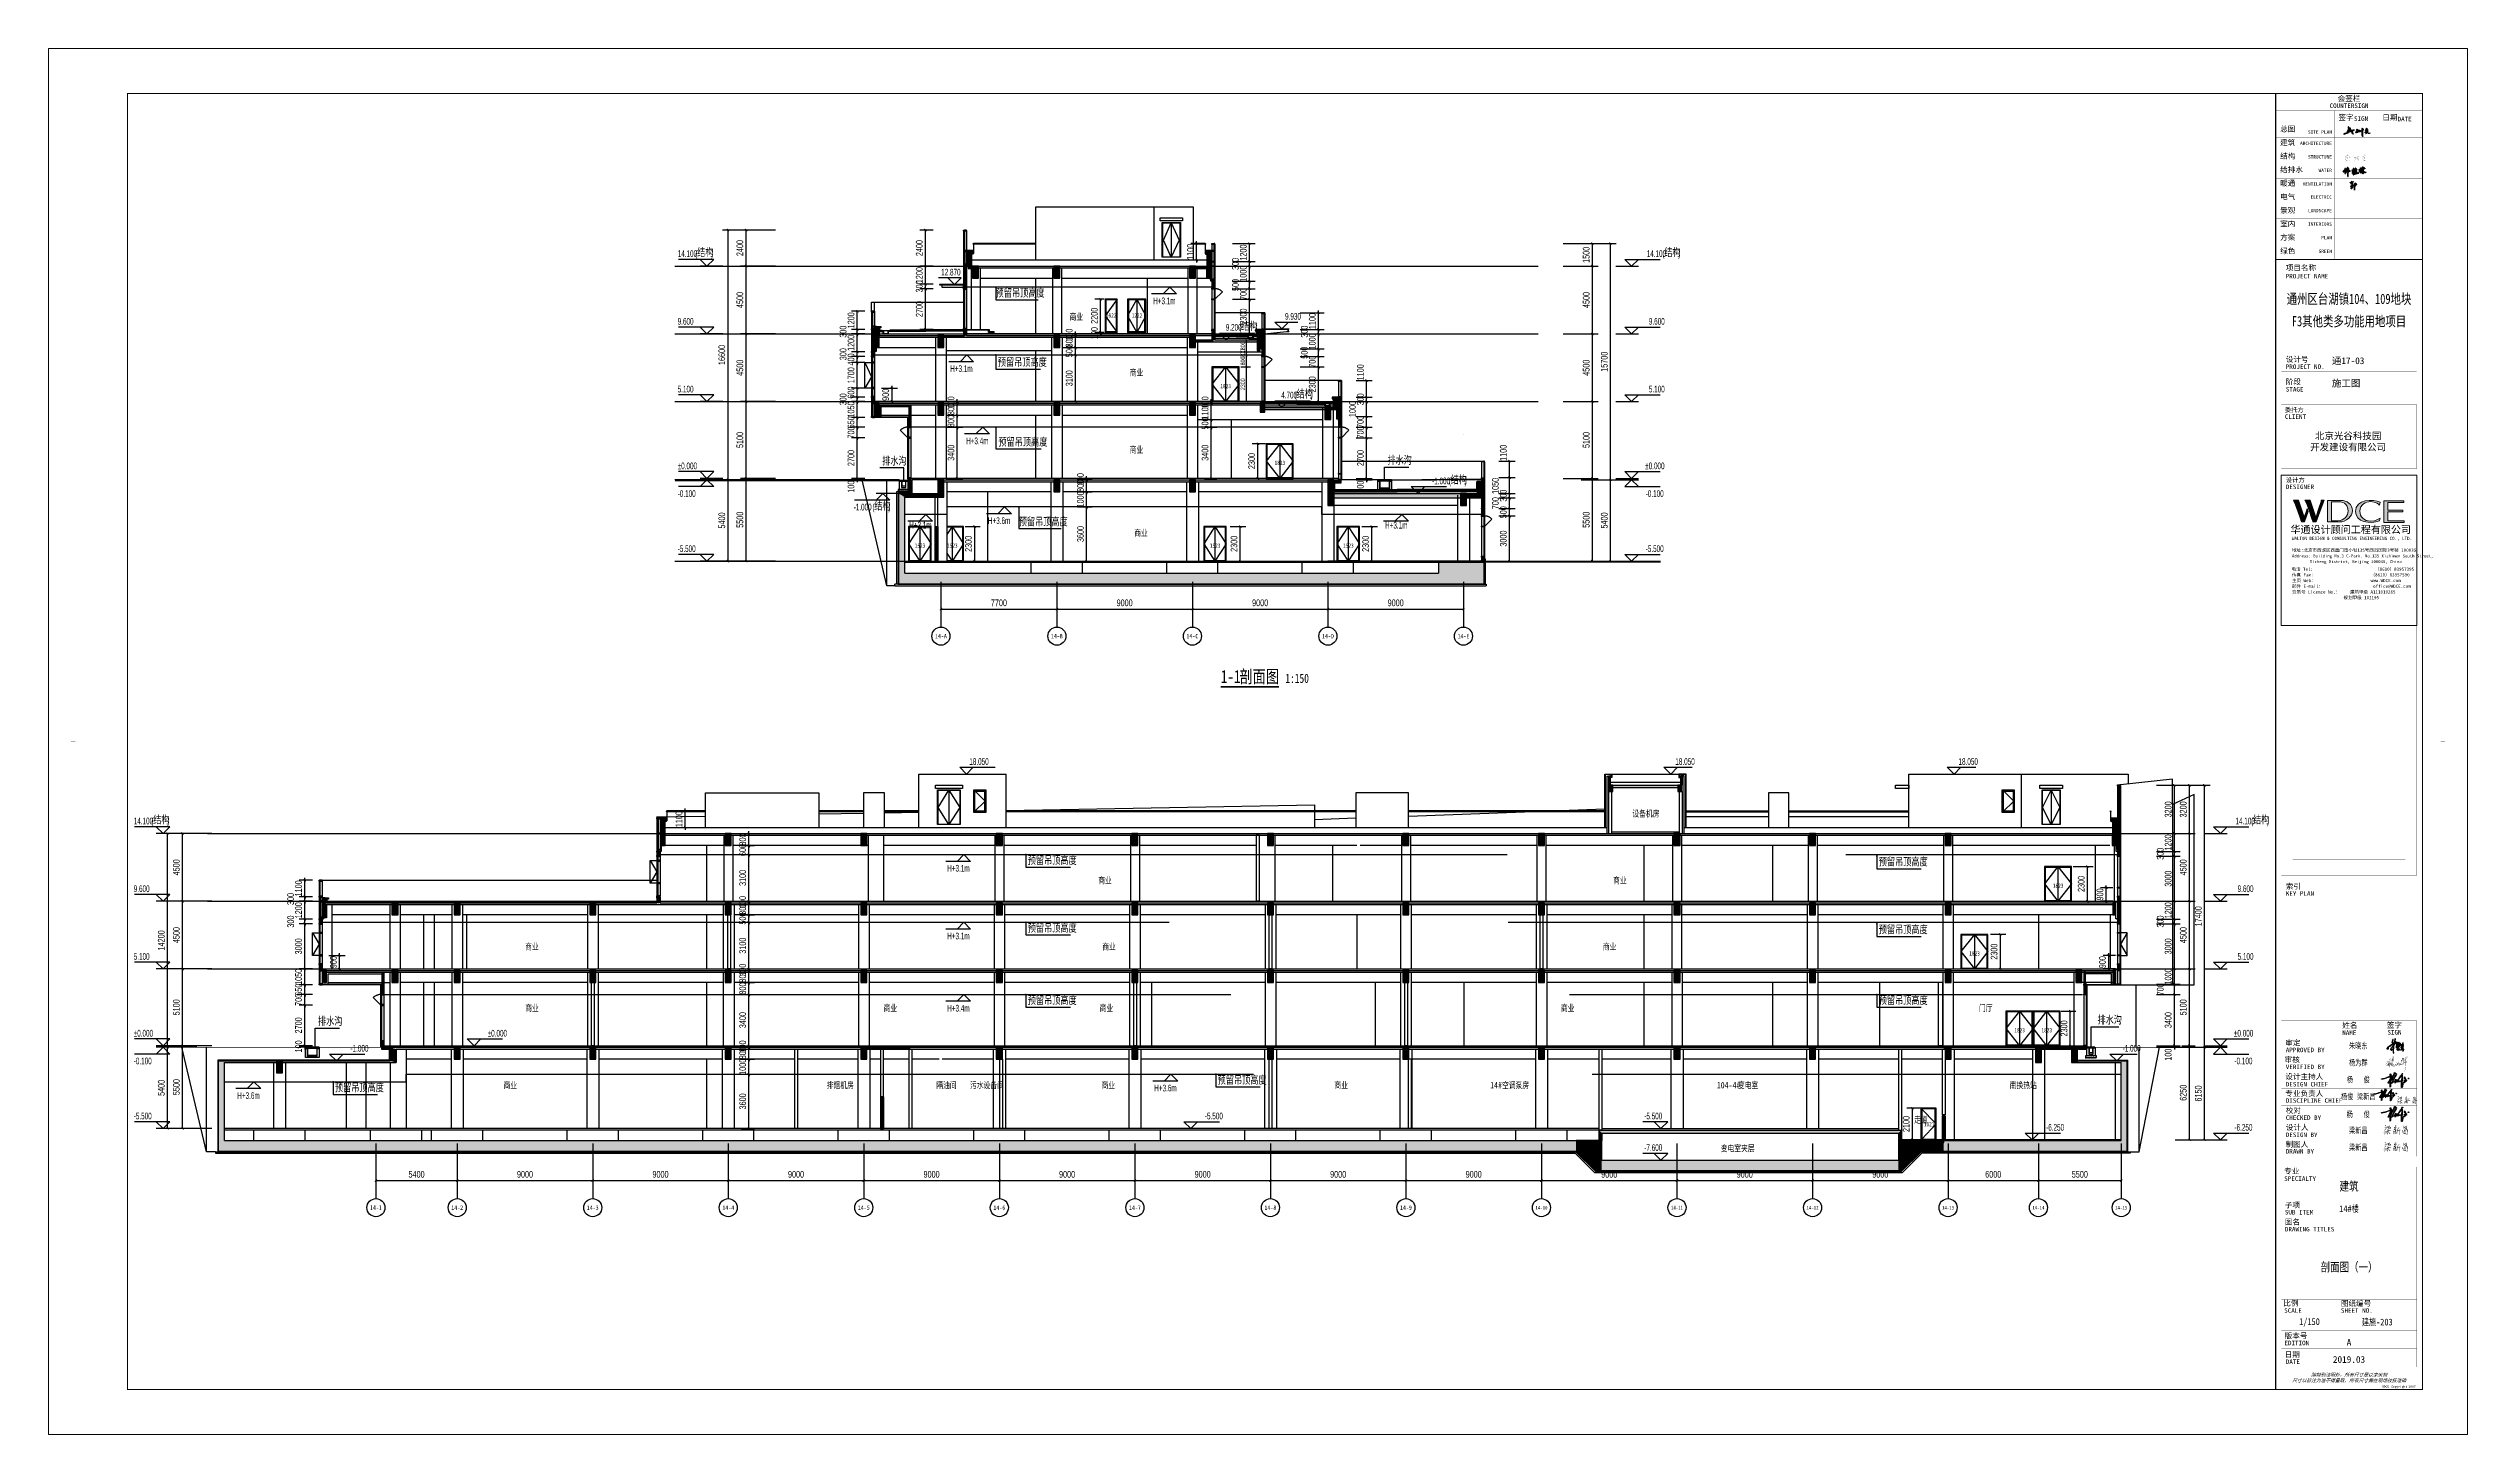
# Paper-space layout '剖面图（一）' of a CAD drawing. Extents: x -10 to 1061, y -10 to 604.
# The model-space entities are those that its viewports show. They can reach past a viewport. Long polylines and large blocks are cut down to what shows.
import ezdxf
from ezdxf.enums import TextEntityAlignment as Align
from ezdxf.xclip import XClip

# ---------------------------------------------------------------- set-up
doc = ezdxf.new("R2010")
doc.units = 0
doc.header["$LTSCALE"] = 10
doc.header["$MEASUREMENT"] = 0
doc.header["$XCLIPFRAME"] = 0
doc.linetypes.add('DASH', pattern=[0.35, 0.25, -0.1])
for name, color, linetype in [('00-图签签名_10', 10, 'Continuous'), ('01-标注_尺寸', 124, 'Continuous'), ('01-标注_标高', 200, 'Continuous'), ('01-标注_符号', 200, 'Continuous'), ('01-标注_轴线坐标', 132, 'Continuous'), ('02-TEXT_房间', 7, 'Continuous'), ('02-TEXT_标注', 130, 'Continuous'), ('02-TEXT_轴号', 7, 'Continuous'), ('05-填充_天正', 26, 'Continuous'), ('A-C_玻璃幕墙', 140, 'Continuous'), ('A-C_窗', 140, 'Continuous'), ('A-C_门', 150, 'Continuous'), ('A-D-金属剖线', 200, 'Continuous'), ('A-D_龙骨', 152, 'Continuous'), ('A-E_栏杆', 232, 'Continuous'), ('A-O_屋面', 201, 'Continuous'), ('A-O_防水层', 222, 'Continuous'), ('A-SUR_保温', 222, 'Continuous'), ('A-SUR_吊顶', 40, 'Continuous'), ('A-SUR_看线', 231, 'Continuous'), ('A-SUR_面层', 191, 'Continuous'), ('A-TECH_结构', 21, 'Continuous'), ('A_STR-砌块墙', 121, 'Continuous'), ('A_STR-砼墙', 51, 'Continuous'), ('A_STR-砼柱', 51, 'Continuous'), ('AXIS_TEXT', 7, 'Continuous'), ('D_玻璃', 152, 'Continuous'), ('D_石材', 111, 'Continuous'), ('D_铝板', 181, 'Continuous'), ('DIM_SYMB', 3, 'Continuous'), ('PUB_HATCH', 8, 'Continuous'), ('建-标注-文本', 254, 'Continuous'), ('构造物', 145, 'Continuous'), ('钢龙骨', 173, 'Continuous')]:
    doc.layers.add(name, color=color, linetype=linetype)
doc.layers.add('04-不打印_视口', color=5, linetype='Continuous', plot=False)
doc.layers.add('04-不打印_辅助线', color=165, linetype='Continuous', plot=False)
doc.layers.add('ALP1_alum.panel', color=150, linetype='Continuous', lineweight=20)
doc.styles.add('_TCH_AXIS', font='STXIHEI_0.TTF', dxfattribs={"width": 0.75})
doc.styles.add('_TCH_DIM', font='ros.shx', dxfattribs={"width": 0.8, "bigfont": 'jd.shx'})
doc.styles.add('_TCH_DIM_T3', font='ros.shx', dxfattribs={"width": 0.705882, "bigfont": 'jd.shx'})
doc.styles.add('COMPLEX', font='COMPLEX')
doc.styles.get("Standard").update_dxf_attribs({"font": 'STXIHEI_0.TTF', "width": 0.75})
doc.styles.add('华文细黑', font='STXIHEI_0.TTF', dxfattribs={"width": 0.75, "height": 10})
doc.styles.add('图签信息$0$hwxh', font='STXIHEI_0.TTF')
doc.styles.add('图签信息$0$华文细黑', font='STXIHEI_0.TTF', dxfattribs={"height": 10})
doc.dimstyles.new('_TCH_ARCH&&100', dxfattribs={"dimtxt": 297.5, "dimasz": 100, "dimexe": 250, "dimexo": 300, "dimgap": 100, "dimtad": 1, "dimdec": 0, "dimzin": 0, "dimdsep": 46, "dimtxsty": '_TCH_DIM_T3', "dimblk": 'ARCHTICK', "dimcen": 0.09, "dimclrt": 7, "dimazin": 2, "dimtfac": 1, "dimtdec": 0, "dimtix": 1, "dimtmove": 2, "dimatfit": 3, "dimfxl": 0, "dimtolj": 1, "dimtzin": 0, "dimarcsym": 0})
doc.dimstyles.new('_TCH_ARCH&&150', dxfattribs={"dimtxt": 446.25, "dimasz": 150, "dimexe": 375, "dimexo": 450, "dimgap": 189.375, "dimtad": 1, "dimdec": 0, "dimzin": 0, "dimdsep": 46, "dimtxsty": '_TCH_DIM_T3', "dimblk": 'ARCHTICK', "dimcen": 0.09, "dimclrt": 7, "dimazin": 2, "dimtfac": 1, "dimtdec": 0, "dimtix": 1, "dimtmove": 2, "dimatfit": 3, "dimfxl": 0, "dimtolj": 1, "dimtzin": 0, "dimarcsym": 0})
pattern_1 = [(0, (-63177.6542, -44584.9073), (0, 2.474667), [1.42875, -2.8575]), (120, (-63177.6542, -44584.9073), (-2.14312449, -1.2373335), [1.42875, -2.8575]), (60, (-63176.2254, -44584.9073), (-2.14312449, 1.2373335), [1.42875, -2.8575])]
pattern_2 = [(45, (4711.517, 670), (-17.96051, 17.96051), []), (45, (4729.477, 670), (-17.96051, 17.96051), [12.7, -6.35])]
pattern_3 = [(45, (4697.017, 670), (-17.96051, 17.96051), []), (45, (4714.977, 670), (-17.96051, 17.96051), [12.7, -6.35])]
pattern_4 = [(45, (4885.017, 670), (-17.96051, 17.96051), []), (45, (4902.977, 670), (-17.96051, 17.96051), [12.7, -6.35])]
pattern_5 = [(45, (-849.99, -261.96), (-112.253, 112.253), [])]
pattern_6 = [(45, (-843.80595, -349.1901), (-0.088388348, 0.088388348), [])]
pattern_7 = [(45, (41410, 5700), (-70160, 70160), [])]

psp = doc.layouts.new('剖面图（一）')

# ---------------------------------------------------------------- texts
at = {"color": 3, "insert": (1008.5, 99.8, -100), "char_height": 4, "attachment_point": 5, "style": '华文细黑'}
psp.add_mtext_dynamic_manual_height_columns('建筑', width=36.921, gutter_width=1750, heights=[0], dxfattribs=at)
at = {"color": 2, "attachment_point": 5, "style": '华文细黑'}
for s, width, gutter_width, insert, char_height in [('14#楼', 31.63, 1750, (1008.5, 89.9, -100), 3), ('剖面图（一）', 57.196, 11, (1008.5, 64, -100), 4), ('1/150', 22.976, 11, (991, 39.7, -100), 3), ('建施-203', 31.855, 11, (1021, 39.7, -100), 3)]:
    psp.add_mtext_dynamic_manual_height_columns(s, width=width, gutter_width=gutter_width, heights=[0], dxfattribs=dict(at, insert=insert, char_height=char_height))

msp = doc.modelspace()

# ---------------------------------------------------------------- texts
at = {"layer": '00-图签签名_10', "char_height": 390, "attachment_point": 5, "style": '华文细黑'}
for s, insert, width in [('杨为群', (133845.5, -205712.3), 4814.662), ('朱晓东', (133845.5, -204587.3), 22120.664), ('杨   俊', (133845.5, -206837.3), 18493.696), ('杨俊 梁新昌', (133845.5, -207962.3), 19653.187), ('杨   俊', (133841.3, -209144.1), 7191.604), ('梁新昌', (133845.5, -210212.3), 10341.432), ('梁新昌', (133845.5, -211337.3), 11512.334)]:
    msp.add_mtext(s, dxfattribs=dict(at, insert=insert, width=width))
at = {"layer": '02-TEXT_房间', "width": 0.75}
for s, p in [('商业', (48268.3, -156347.3)), ('商业', (52259.3, -160050.8)), ('商业', (52259.3, -165181.3)), ('商业', (52559.8, -170707.3)), ('设备机房', (85637.9, -189354.9)), ('商业', (50165.3, -193789.9)), ('商业', (84360.8, -193789.9)), ('商业', (12113.8, -198193.4)), ('商业', (50434.5, -198193.4)), ('商业', (83678, -198193.4)), ('商业', (12116.7, -202275.3)), ('商业', (35919, -202275.3)), ('商业', (50264.8, -202275.3)), ('商业', (80897.8, -202275.3)), ('门厅', (108654.3, -202275.3)), ('商业', (10679.6, -207401.3)), ('排烟机房', (32141, -207401.3)), ('隔油间', (39412.8, -207401.3)), ('污水设备间', (41653.7, -207401.3)), ('商业', (50387.7, -207401.3)), ('商业', (65852.3, -207401.3)), ('14#', (76194.8, -207401.3)), ('空调泵房', (76980.6, -207401.3)), ('104-4#', (91243.4, -207401.3)), ('变电室', (92648.2, -207401.3)), ('南换热站', (110694.5, -207401.3)), ('走道', (104346.9, -209697.8)), ('变电室夹层', (91509.2, -211591.8))]:
    msp.add_text(s, height=428.14, dxfattribs=at).set_placement(p)
at = {"layer": '02-TEXT_标注', "style": '_TCH_DIM'}
for s, height, width, p in [('14.100', 446.25, 0.564706, (22244, -152163)), ('(', 446.2, 0.564706, (23414.6, -152163)), ('结构', 520.93, 0.8, (23532.2, -152163)), (')', 446.2, 0.564706, (24463.4, -152163)), ('14.100', 446.25, 0.564706, (86592, -152163)), ('(', 446.2, 0.564706, (87635.4, -152163)), ('结构', 520.93, 0.8, (87753, -152163)), (')', 446.2, 0.564706, (88684.1, -152163)), ('12.870', 446.25, 0.564706, (39741.5, -153393)), ('预留吊顶高度', 520.93, 0.8, (43354, -154853)), ('H+3.1m', 446.25, 0.564706, (53817.8, -155303)), ('9.600', 446.25, 0.564706, (22244, -156663)), ('9.200', 446.25, 0.564706, (58640.4, -157063)), ('(', 446.2, 0.564706, (59541, -157063)), ('结构', 520.93, 0.8, (59658.6, -157063)), (')', 446.2, 0.564706, (60589.8, -157063)), ('9.930', 446.25, 0.564706, (62574.9, -156333)), ('9.600', 446.25, 0.564706, (86734.8, -156663)), ('预留吊顶高度', 520.93, 0.8, (43501.5, -159453)), ('H+3.1m', 446.25, 0.564706, (40341, -159803)), ('5.100', 446.25, 0.564706, (22244, -161163)), ('4.700', 446.25, 0.564706, (62321.9, -161563)), ('(', 446.2, 0.564706, (63222.5, -161563)), ('结构', 520.93, 0.8, (63340.1, -161563)), (')', 446.2, 0.564706, (64271.3, -161563)), ('5.100', 446.25, 0.564706, (86734.8, -161163)), ('排水沟', 520.93, 0.8, (35818.4, -166015)), ('H+3.4m', 446.25, 0.564706, (41396, -164603)), ('预留吊顶高度', 520.93, 0.8, (43539, -164753)), ('排水沟', 520.93, 0.8, (69370.8, -165965)), ('%%P0.000', 446.25, 0.564706, (22244, -166263)), ('-1.000', 446.25, 0.564706, (72343.1, -167263)), ('(', 446.2, 0.564706, (73453.7, -167263)), ('结构', 520.93, 0.8, (73571.3, -167263)), (')', 446.2, 0.564706, (74502.5, -167263)), ('%%P0.000', 446.25, 0.564706, (86491.2, -166263)), ('-0.100', 446.25, 0.564706, (22244, -168103)), ('-1.000', 446.25, 0.564706, (33929.3, -169003)), ('(', 446.2, 0.564706, (35177.2, -169003)), ('结构', 520.93, 0.8, (35294.8, -169003)), (')', 446.2, 0.564706, (36226, -169003)), ('-0.100', 446.25, 0.564706, (86524.8, -168103)), ('H+3.1m', 446.25, 0.564706, (37618.3, -170204)), ('H+3.6m', 446.25, 0.564706, (42845.1, -169903)), ('预留吊顶高度', 520.93, 0.8, (44888, -170053)), ('H+3.1m', 446.25, 0.564706, (69218.3, -170204)), ('-5.500', 446.25, 0.564706, (22244, -171763)), ('-5.500', 446.25, 0.564706, (86524.8, -171763)), ('18.050', 446.25, 0.564706, (41607.6, -185907)), ('18.050', 446.25, 0.564706, (88492.1, -185907)), ('18.050', 446.25, 0.564706, (107294.6, -185907)), ('14.100', 446.25, 0.564706, (-13878, -189857)), ('(', 446.2, 0.564706, (-12707.3, -189857)), ('结构', 520.93, 0.8, (-12589.7, -189857)), (')', 446.2, 0.564706, (-11658.6, -189857)), ('14.100', 446.25, 0.564706, (125687.6, -189857)), ('(', 446.2, 0.564706, (126731, -189857)), ('结构', 520.93, 0.8, (126848.6, -189857)), (')', 446.2, 0.564706, (127779.7, -189857)), ('H+3.1m', 446.25, 0.564706, (40142.5, -192997)), ('预留吊顶高度', 520.93, 0.8, (45486.6, -192547)), ('预留吊顶高度', 520.93, 0.8, (101996.1, -192647)), ('9.600', 446.25, 0.564706, (-13878, -194357)), ('9.600', 446.25, 0.564706, (125830.4, -194357)), ('H+3.1m', 446.25, 0.564706, (40142.5, -197497)), ('预留吊顶高度', 520.93, 0.8, (45486.6, -197047)), ('预留吊顶高度', 520.93, 0.8, (101996.1, -197147)), ('5.100', 446.25, 0.564706, (-13878, -198857)), ('5.100', 446.25, 0.564706, (125830.4, -198857)), ('H+3.4m', 446.25, 0.564706, (40142.5, -202297)), ('预留吊顶高度', 520.93, 0.8, (45486.6, -201847)), ('预留吊顶高度', 520.93, 0.8, (101996.1, -201847)), ('%%P0.000', 446.25, 0.564706, (-13878, -203957)), ('排水沟', 520.93, 0.8, (-1643.3, -203236)), ('%%P0.000', 446.25, 0.564706, (9625.4, -203957)), ('排水沟', 520.93, 0.8, (116522.2, -203151.5)), ('%%P0.000', 446.25, 0.564706, (125586.8, -203957)), ('-0.100', 446.25, 0.564706, (-13878, -205797)), ('-1.000', 446.25, 0.564706, (513.5, -204957)), ('-1.000', 446.25, 0.564706, (118197.4, -204957)), ('-0.100', 446.25, 0.564706, (125620.4, -205797)), ('预留吊顶高度', 520.93, 0.8, (-517.8, -207647)), ('H+3.6m', 446.25, 0.564706, (53890.5, -207597)), ('预留吊顶高度', 520.93, 0.8, (58097.1, -207147)), ('H+3.6m', 446.25, 0.564706, (-7001.6, -208097)), ('-5.500', 446.25, 0.564706, (-13878, -209457)), ('-5.500', 446.25, 0.564706, (57251.1, -209457)), ('-5.500', 446.25, 0.564706, (86430, -209457)), ('-6.250', 446.25, 0.564706, (113113.6, -210207)), ('-6.250', 446.25, 0.564706, (125620.4, -210207)), ('-7.600', 446.25, 0.564706, (86430, -211557))]:
    msp.add_text(s, height=height, dxfattribs=dict(at, width=width)).set_placement(p)
at = {"layer": '建-标注-文本', "width": 0.75}
for s, height, p in [('1-1', 856.28, (58307.1, -180462.8)), ('剖面图', 856.28, (59545.1, -180462.8)), ('1:150', 611.63, (62597, -180462.8))]:
    msp.add_text(s, height=height, dxfattribs=at).set_placement(p)

# ---------------------------------------------------------------- blocks, each defined once
blk = doc.blocks.new('A$C0708122A')
for points in [[(0, 0), (1500, 0), (1500, 2300), (0, 2300)], [(50, 50), (1450, 50), (1450, 2250), (50, 2250)]]:
    blk.add_lwpolyline(points, close=True)
for points in [[(750, 2300), (0, 1150), (750, 0)], [(750, 2300), (750, 0)], [(750, 2300), (1500, 1150), (750, 0)]]:
    blk.add_lwpolyline(points)
at = {"layer": '04-不打印_辅助线', "width": 0.75}
blk.add_text('1523', height=285.4, dxfattribs=at).set_placement((411, 891))
blk = doc.blocks.new('A$C7BB36D39')
for points in [[(0, 0), (1800, 0), (1800, 2300), (0, 2300)], [(50, 50), (1750, 50), (1750, 2250), (50, 2250)]]:
    blk.add_lwpolyline(points, close=True)
for points in [[(900, 2300), (0, 1150), (900, 0)], [(900, 2300), (900, 0)], [(900, 2300), (1800, 1150), (900, 0)]]:
    blk.add_lwpolyline(points)
at = {"layer": '04-不打印_辅助线', "width": 0.75}
blk.add_text('1823', height=285.4, dxfattribs=at).set_placement((561, 891))
blk = doc.blocks.new('A$C28286C9F')
for points in [[(0, 0), (800, 0), (800, 2200), (0, 2200)], [(50, 50), (750, 50), (750, 2150), (50, 2150)]]:
    blk.add_lwpolyline(points, close=True)
blk.add_lwpolyline([(800, 2200), (0, 1100), (800, 0)])
at = {"layer": '04-不打印_辅助线', "width": 0.75}
blk.add_text('0822', height=285.4, dxfattribs=at).set_placement((57, 976))
blk = doc.blocks.new('A$C15B02B57')
for points in [[(0, 0), (1200, 0), (1200, 2200), (0, 2200)], [(50, 50), (1150, 50), (1150, 2150), (50, 2150)]]:
    blk.add_lwpolyline(points, close=True)
for points in [[(600, 2200), (0, 1100), (600, 0)], [(600, 2200), (600, 0)], [(600, 2200), (1200, 1100), (600, 0)]]:
    blk.add_lwpolyline(points)
at = {"layer": '04-不打印_辅助线', "width": 0.75}
blk.add_text('1222', height=285.4, dxfattribs=at).set_placement((268, 976))
blk = doc.blocks.new('kyuhtr')
for points in [[(50, -30), (0, -30), (0, 30), (50, 30)], [(50, -30), (200, -30), (200, 30), (50, 30)]]:
    blk.add_lwpolyline(points, close=True)
blk = doc.blocks.new('$LinePat$岩棉板')
at = {"color": 0}
for p, q in [((0, -17), (12, -67)), ((12, -67), (24, -17))]:
    blk.add_line(p, q, dxfattribs=at)
for centre, start, end in [((12, -17), 0, 180), ((0, -67), 270, 0), ((24, -67), 180, 270)]:
    blk.add_arc(centre, 12, start, end, dxfattribs=at)
at = {"layer": 'Defpoints'}
blk.add_point((0, 0), dxfattribs=at)
at = {"layer": 'Defpoints', "color": 0}
blk.add_point((24, -84), dxfattribs=at)
blk = doc.blocks.new('*U13')
blk.add_lwpolyline([(0, 100), (240, 100), (240, 0), (0, 0)], close=True)
at = {"color": 8, "xscale": -1.249999998958333, "yscale": 1.188379012465143, "zscale": 1.188379012465143}
for p in [(30, 100), (60, 100), (90, 100), (120, 100), (150, 100), (180, 100), (210, 100), (240, 100)]:
    blk.add_blockref('$LinePat$岩棉板', p, dxfattribs=at)
blk = doc.blocks.new('*U14')
blk.add_lwpolyline([(0, 100), (1140, 100), (1140, 0), (0, 0)], close=True)
at = {"color": 8, "xscale": -1.217948716933761, "yscale": 1.188379012465143, "zscale": 1.188379012465143}
for p in [(29, 100), (58, 100), (88, 100), (117, 100), (146, 100), (175, 100), (205, 100), (234, 100), (263, 100), (292, 100), (322, 100), (351, 100), (380, 100), (409, 100), (438, 100), (468, 100), (497, 100), (526, 100), (555, 100), (585, 100), (614, 100), (643, 100), (672, 100), (702, 100), (731, 100), (760, 100), (789, 100), (818, 100), (848, 100), (877, 100), (906, 100), (935, 100), (965, 100), (994, 100), (1023, 100), (1052, 100), (1082, 100), (1111, 100), (1140, 100)]:
    blk.add_blockref('$LinePat$岩棉板', p, dxfattribs=at)
blk = doc.blocks.new('*U19')
blk.add_lwpolyline([(0, 100), (800, 100), (800, 0), (0, 0)], close=True)
at = {"color": 8, "xscale": -1.190476189487072, "yscale": 1.188379012465143, "zscale": 1.188379012465143}
for p in [(29, 100), (57, 100), (86, 100), (114, 100), (143, 100), (171, 100), (200, 100), (229, 100), (257, 100), (286, 100), (314, 100), (343, 100), (371, 100), (400, 100), (429, 100), (457, 100), (486, 100), (514, 100), (543, 100), (571, 100), (600, 100), (629, 100), (657, 100), (686, 100), (714, 100), (743, 100), (771, 100), (800, 100)]:
    blk.add_blockref('$LinePat$岩棉板', p, dxfattribs=at)
blk = doc.blocks.new('*U16')
blk.add_lwpolyline([(0, 100), (440, 100), (440, 0), (0, 0)], close=True)
at = {"color": 8, "xscale": -1.222222221203703, "yscale": 1.188379012465143, "zscale": 1.188379012465143}
for p in [(29, 100), (59, 100), (88, 100), (117, 100), (147, 100), (176, 100), (205, 100), (235, 100), (264, 100), (293, 100), (323, 100), (352, 100), (381, 100), (411, 100), (440, 100)]:
    blk.add_blockref('$LinePat$岩棉板', p, dxfattribs=at)
blk = doc.blocks.new('*U15')
blk.add_lwpolyline([(0, 100), (640, 100), (640, 0), (0, 0)], close=True)
at = {"color": 8, "xscale": -1.212121211111111, "yscale": 1.188379012465143, "zscale": 1.188379012465143}
for p in [(29, 100), (58, 100), (87, 100), (116, 100), (145, 100), (175, 100), (204, 100), (233, 100), (262, 100), (291, 100), (320, 100), (349, 100), (378, 100), (407, 100), (436, 100), (465, 100), (495, 100), (524, 100), (553, 100), (582, 100), (611, 100), (640, 100)]:
    blk.add_blockref('$LinePat$岩棉板', p, dxfattribs=at)
blk = doc.blocks.new('kjfyhkug')
at = {"layer": 'D_玻璃'}
blk.add_lwpolyline([(0, 0), (-1600, 0), (-1600, -18), (0, -18)], close=True, dxfattribs=at)
at = {"layer": 'D_铝板'}
blk.add_lwpolyline([(-1450, -168), (0, -168), (0, -18), (-1450, -18)], close=True, dxfattribs=at)
blk = doc.blocks.new('A$C7AC62644')
for points in [[(0, 0), (1000, 0), (1000, 2100), (0, 2100)], [(50, 50), (950, 50), (950, 2050), (50, 2050)]]:
    blk.add_lwpolyline(points, close=True)
blk.add_lwpolyline([(0, 2100), (1000, 1050), (50, 50)])
at = {"layer": '04-不打印_辅助线', "width": 0.75}
blk.add_text('1021', height=285.4, dxfattribs=at).set_placement((195, 891))
blk = doc.blocks.new('*U29')
blk.add_lwpolyline([(0, 100), (300, 100), (300, 0), (0, 0)], close=True)
at = {"color": 8, "xscale": -1.249999998956151, "yscale": 1.188379012465143, "zscale": 1.188379012465143}
for p in [(30, 100), (60, 100), (90, 100), (120, 100), (150, 100), (180, 100), (210, 100), (240, 100), (270, 100), (300, 100)]:
    blk.add_blockref('$LinePat$岩棉板', p, dxfattribs=at)
blk = doc.blocks.new('*U21')
blk.add_lwpolyline([(0, 100), (590, 100), (590, 0), (0, 0)], close=True)
at = {"color": 8, "xscale": -1.229166665642361, "yscale": 1.188379012465143, "zscale": 1.188379012465143}
for p in [(29.5, 100), (59, 100), (88.5, 100), (118, 100), (147.5, 100), (177, 100), (206.5, 100), (236, 100), (265.5, 100), (295, 100), (324.5, 100), (354, 100), (383.5, 100), (413, 100), (442.5, 100), (472, 100), (501.5, 100), (531, 100), (560.5, 100), (590, 100)]:
    blk.add_blockref('$LinePat$岩棉板', p, dxfattribs=at)
blk = doc.blocks.new('*U18')
blk.add_lwpolyline([(0, 100), (210, 100), (210, 0), (0, 0)], close=True)
at = {"color": 8, "xscale": -1.249999998939797, "yscale": 1.188379012465143, "zscale": 1.188379012465143}
for p in [(30, 100), (60, 100), (90, 100), (120, 100), (150, 100), (180, 100), (210, 100)]:
    blk.add_blockref('$LinePat$岩棉板', p, dxfattribs=at)
blk = doc.blocks.new('图签信息$0$WDCE Copyright200X')
at = {"const_width": 0.016}
blk.add_lwpolyline([(-10.6, 1.3, 1), (-11.4, 1.3, 1)], format="xyb", close=True, dxfattribs=at)
at = {"style": '图签信息$0$华文细黑'}
for s, p in [('WDCE ', (-11.5, 0.5)), ('     Copyright ', (-3.5, 0.5))]:
    blk.add_text(s, height=1, dxfattribs=at).set_placement(p, align=Align.BOTTOM_RIGHT)
blk.add_text('c', height=0.6, dxfattribs=at).set_placement((-11, 1.3), align=Align.MIDDLE_CENTER)
blk.add_attdef('200X', text='', height=1, dxfattribs=at).set_placement((-0.5, 0.5), align=Align.BOTTOM_RIGHT)
blk = doc.blocks.new('图签信息$0$logo2')
h = blk.add_hatch(color=7)
h.paths.add_polyline_path([(19.02, -7.36), (15.84, -7.36), (15.84, -3.97), (18.97, -3.97), (18.97, -4.24), (16.46, -4.24), (16.46, -5.45), (18.81, -5.45), (18.81, -5.69), (16.47, -5.69), (16.47, -7.12), (19.02, -7.12)])
edge = h.paths.add_edge_path()
edge.add_spline(control_points=[(15.26, -4.21), (15.26, -4.21), (15.13, -4.65), (15.13, -4.65), (15.13, -4.65), (14.62, -4.1), (13.73, -4.1), (13.04, -4.1), (12.07, -4.54), (12.08, -5.62), (12.08, -6.49), (12.77, -7.16), (13.73, -7.17), (14.66, -7.17), (15.23, -6.68), (15.23, -6.68), (15.23, -6.68), (15.16, -7.11), (15.16, -7.11), (13.63, -7.7), (11.42, -7.29), (11.41, -5.64), (11.4, -3.72), (14.16, -3.66), (15.26, -4.21)], knot_values=[0, 0, 0, 0, 1, 1, 1, 2, 2, 2, 3, 3, 3, 4, 4, 4, 5, 5, 5, 6, 6, 6, 7, 7, 7, 8, 8, 8, 8], degree=3, periodic=0)
edge = h.paths.add_edge_path(flags=16)
edge.add_spline(control_points=[(10.23, -5.57), (10.23, -5.16), (10.12, -4.83), (9.9, -4.58), (9.63, -4.27), (9.23, -4.12), (8.69, -4.12), (8.69, -4.12), (7.64, -4.12), (7.64, -4.12), (7.64, -4.12), (7.64, -7.1), (7.64, -7.1), (7.64, -7.1), (8.66, -7.1), (8.66, -7.1), (9.13, -7.1), (9.52, -6.93), (9.82, -6.6), (10.09, -6.31), (10.23, -5.96), (10.23, -5.57)], knot_values=[0, 0, 0, 0, 1, 1, 1, 2, 2, 2, 3, 3, 3, 4, 4, 4, 5, 5, 5, 6, 6, 6, 7, 7, 7, 7], degree=3, periodic=0)
edge = h.paths.add_edge_path()
edge.add_spline(control_points=[(10.92, -5.51), (10.92, -5.96), (10.72, -6.37), (10.34, -6.72), (9.92, -7.1), (9.41, -7.29), (8.82, -7.29), (8.82, -7.29), (7.03, -7.29), (7.03, -7.29), (7.03, -7.29), (7.03, -3.92), (7.03, -3.92), (7.03, -3.92), (9.1, -3.92), (9.1, -3.92), (9.59, -3.92), (10.01, -4.06), (10.36, -4.34), (10.73, -4.64), (10.92, -5.03), (10.92, -5.51)], knot_values=[0, 0, 0, 0, 1, 1, 1, 2, 2, 2, 3, 3, 3, 4, 4, 4, 5, 5, 5, 6, 6, 6, 7, 7, 7, 7], degree=3, periodic=0)
at = {"lineweight": 0}
blk.add_lwpolyline([(19.02, -7.36), (15.84, -7.36), (15.84, -3.97), (18.97, -3.97), (18.97, -4.24), (16.46, -4.24), (16.46, -5.45), (18.81, -5.45), (18.81, -5.69), (16.47, -5.69), (16.47, -7.12), (19.02, -7.12), (19.02, -7.36)], dxfattribs=at)
for points, knots in [([(15.26, -4.21), (15.26, -4.21), (15.13, -4.65), (15.13, -4.65), (15.13, -4.65), (14.62, -4.1), (13.73, -4.1), (13.04, -4.1), (12.07, -4.54), (12.08, -5.62), (12.08, -6.49), (12.77, -7.16), (13.73, -7.17), (14.66, -7.17), (15.23, -6.68), (15.23, -6.68), (15.23, -6.68), (15.16, -7.11), (15.16, -7.11), (13.63, -7.7), (11.42, -7.29), (11.41, -5.64), (11.4, -3.72), (14.16, -3.66), (15.26, -4.21)], [0, 0, 0, 0, 1, 1, 1, 2, 2, 2, 3, 3, 3, 4, 4, 4, 5, 5, 5, 6, 6, 6, 7, 7, 7, 8, 8, 8, 8]), ([(10.92, -5.51), (10.92, -5.96), (10.72, -6.37), (10.34, -6.72), (9.92, -7.1), (9.41, -7.29), (8.82, -7.29), (8.82, -7.29), (7.03, -7.29), (7.03, -7.29), (7.03, -7.29), (7.03, -3.92), (7.03, -3.92), (7.03, -3.92), (9.1, -3.92), (9.1, -3.92), (9.59, -3.92), (10.01, -4.06), (10.36, -4.34), (10.73, -4.64), (10.92, -5.03), (10.92, -5.51)], [0, 0, 0, 0, 1, 1, 1, 2, 2, 2, 3, 3, 3, 4, 4, 4, 5, 5, 5, 6, 6, 6, 7, 7, 7, 7]), ([(10.23, -5.57), (10.23, -5.16), (10.12, -4.83), (9.9, -4.58), (9.63, -4.27), (9.23, -4.12), (8.69, -4.12), (8.69, -4.12), (7.64, -4.12), (7.64, -4.12), (7.64, -4.12), (7.64, -7.1), (7.64, -7.1), (7.64, -7.1), (8.66, -7.1), (8.66, -7.1), (9.13, -7.1), (9.52, -6.93), (9.82, -6.6), (10.09, -6.31), (10.23, -5.96), (10.23, -5.57)], [0, 0, 0, 0, 1, 1, 1, 2, 2, 2, 3, 3, 3, 4, 4, 4, 5, 5, 5, 6, 6, 6, 7, 7, 7, 7])]:
    blk.add_open_spline(points, degree=3, knots=knots, dxfattribs=at)
blk = doc.blocks.new('图签信息$0$logo1')
h = blk.add_hatch(color=8)
edge = h.paths.add_edge_path()
edge.add_spline(control_points=[(3.86, -5.21), (3.63, -5.88), (3.39, -6.56), (3.39, -6.56), (3.39, -6.56), (2.5, -3.91), (2.5, -3.91), (2.5, -3.91), (1.8, -3.91), (1.69, -3.91), (2.02, -4.39), (2.95, -7.27), (2.95, -7.27), (2.95, -7.27), (3.44, -7.27), (3.44, -7.27), (3.44, -7.27), (4.03, -5.66), (4.03, -5.66), (4.03, -5.66), (3.86, -5.21), (3.86, -5.21)], knot_values=[0, 0, 0, 0, 1, 1, 1, 2, 2, 2, 3, 3, 3, 4, 4, 4, 5, 5, 5, 6, 6, 6, 7, 7, 7, 7], degree=3, periodic=0)
h = blk.add_hatch(color=7)
edge = h.paths.add_edge_path()
edge.add_spline(control_points=[(6.04, -3.91), (6.09, -4.1), (5.2, -6.56), (5.2, -6.56), (5.2, -6.56), (4.3, -3.91), (4.3, -3.91), (4.3, -3.91), (3.6, -3.91), (3.49, -3.91), (3.82, -4.39), (4.75, -7.27), (4.75, -7.27), (4.75, -7.27), (5.24, -7.27), (5.24, -7.27), (5.24, -7.27), (6.33, -4.3), (6.33, -4.3), (6.33, -4.3), (6.48, -3.91), (6.48, -3.91), (6.48, -3.91), (6.21, -3.91), (6.04, -3.91)], knot_values=[0, 0, 0, 0, 1, 1, 1, 2, 2, 2, 3, 3, 3, 4, 4, 4, 5, 5, 5, 6, 6, 6, 7, 7, 7, 8, 8, 8, 8], degree=3, periodic=0)
at = {"color": 8, "lineweight": 0}
blk.add_open_spline([(3.86, -5.21), (3.63, -5.88), (3.39, -6.56), (3.39, -6.56), (3.39, -6.56), (2.5, -3.91), (2.5, -3.91), (2.5, -3.91), (1.8, -3.91), (1.69, -3.91), (2.02, -4.39), (2.95, -7.27), (2.95, -7.27), (2.95, -7.27), (3.44, -7.27), (3.44, -7.27), (3.44, -7.27), (4.03, -5.66), (4.03, -5.66), (4.03, -5.66), (3.86, -5.21), (3.86, -5.21)], degree=3, knots=[0, 0, 0, 0, 1, 1, 1, 2, 2, 2, 3, 3, 3, 4, 4, 4, 5, 5, 5, 6, 6, 6, 7, 7, 7, 7], dxfattribs=at)
at = {"lineweight": 0}
blk.add_open_spline([(6.04, -3.91), (6.09, -4.1), (5.2, -6.56), (5.2, -6.56), (5.2, -6.56), (4.3, -3.91), (4.3, -3.91), (4.3, -3.91), (3.6, -3.91), (3.49, -3.91), (3.82, -4.39), (4.75, -7.27), (4.75, -7.27), (4.75, -7.27), (5.24, -7.27), (5.24, -7.27), (5.24, -7.27), (6.33, -4.3), (6.33, -4.3), (6.33, -4.3), (6.48, -3.91), (6.48, -3.91), (6.48, -3.91), (6.21, -3.91), (6.04, -3.91)], degree=3, knots=[0, 0, 0, 0, 1, 1, 1, 2, 2, 2, 3, 3, 3, 4, 4, 4, 5, 5, 5, 6, 6, 6, 7, 7, 7, 8, 8, 8, 8], dxfattribs=at)
blk.add_blockref('图签信息$0$logo2', (0, 0))
blk = doc.blocks.new('图签信息$0$时间-logo')
at = {"layer": 'Defpoints', "lineweight": 0}
blk.add_lwpolyline([(0, -23.46), (-21.17, -23.46), (-21.17, 0), (0, 0), (0, -23.46)], dxfattribs=at)
blk.add_blockref('图签信息$0$logo1', (-20.97, 0))
at = {"style": '图签信息$0$hwxh'}
for s, height, p in [('华通设计顾问工程有限公司 ', 1.15, (-19.73, -9.05)), ('WALTON DESIGN & CONSULTING ENGINEERING CO., LTD.', 0.5, (-19.5, -10.1)), ('电话 Tel：                        （8610）83957395 ', 0.5, (-19.56, -14.91)), ('Address: Building No.3 C-Park, No.135 Xizhimen South Street, ', 0.47, (-19.48, -12.83)), ('地址:北京市西城区西直门南小街135号西派国际3号楼 100035', 0.5, (-19.48, -11.94)), ('Xicheng District, Beijing 100035, China ', 0.47, (-16.69, -13.72)), ('传真 Fax：                      （8610）83957590 ', 0.5, (-19.48, -15.8)), ('主页 Web：                      www.WDCE.com ', 0.5, (-19.48, -16.69)), ('资质号 Licence No.：    建筑甲级 A111010265 ', 0.5, (-19.48, -18.47)), ('邮件 E-mail：                    office@WDCE.com ', 0.5, (-19.48, -17.58)), ('   规划甲级 101195', 0.5, (-12.6, -19.36))]:
    blk.add_text(s, height=height, dxfattribs=at).set_placement(p)
blk = doc.blocks.new('图签信息')
at = {"const_width": 0.5}
for points in [[(-65, 574), (-65, 500.5), (0, 500.5), (0, 574)], [(-65, 0), (0, 0), (0, 500.5), (-65, 500.5)]]:
    blk.add_lwpolyline(points, close=True, dxfattribs=at)
at = {"const_width": 0.05}
for points in [[(-65, 566.5), (0, 566.5)], [(-65, 560.5), (0, 560.5)], [(-39.1, 566.5), (-39.1, 500.5)], [(-19.1, 566.5), (-19.1, 500.5)], [(-65, 554.5), (0, 554.5)], [(-65, 548.5), (0, 548.5)], [(-65, 542.5), (0, 542.5)], [(-65, 536.5), (0, 536.5)], [(-65, 530.5), (0, 530.5)], [(-65, 524.5), (0, 524.5)], [(-65, 518.5), (0, 518.5)], [(-65, 512.5), (0, 512.5)], [(-65, 512.5), (0, 512.5)], [(-65, 506.5), (0, 506.5)], [(-65, 500.5), (0, 500.5)], [(-62.5, 450.9), (-2.5, 450.9)], [(-62.5, 440.9), (-2.5, 440.9)], [(-2.5, 407.9), (-2.5, 436.1), (-62.5, 436.1), (-62.5, 407.9)], [(-62.5, 407.9), (-2.5, 407.9)], [(-62.5, 404.9), (-62.5, 227.8)], [(-62.5, 404.9), (-2.5, 404.9)], [(-62.5, 227.8), (-2.5, 227.8), (-2.5, 404.9)], [(-57.5, 338.4), (-7.5, 338.4)], [(-57.5, 288.8), (-7.5, 288.8)], [(-62.5, 227.8), (-2.5, 227.8)], [(-57.5, 234.9), (-7.5, 234.9)], [(-62.5, 217.7), (-2.5, 217.7)], [(-62.5, 103.3), (-2.5, 103.3), (-2.5, 163.3), (-62.5, 163.3), (-62.5, 103.3)], [(-37.5, 163.3), (-37.5, 103.3)], [(-20, 163.3), (-20, 103.3)], [(-62.5, 155.8), (-2.5, 155.8)], [(-62.5, 148.3), (-2.5, 148.3)], [(-62.5, 140.8), (-2.5, 140.8)], [(-62.5, 133.3), (-2.5, 133.3)], [(-62.5, 125.8), (-2.5, 125.8)], [(-62.5, 118.3), (-2.5, 118.3)], [(-62.5, 110.8), (-2.5, 110.8)], [(-62.5, 98.5), (-2.5, 98.5), (-2.5, 10), (-62.5, 10), (-62.5, 98.5)], [(-62.5, 83.5), (-2.5, 83.5)], [(-62.5, 76), (-2.5, 76)], [(-62.5, 40), (-2.5, 40)], [(-37.5, 40), (-37.5, 26)], [(-62.5, 26), (-2.5, 26)], [(-62.5, 18), (-2.5, 18)]]:
    blk.add_lwpolyline(points, dxfattribs=at)
at = {"ltscale": 0.001, "xscale": 2.834689937531525, "yscale": 2.834689937531525, "zscale": 2.834689937531525}
blk.add_blockref('图签信息$0$时间-logo', (-2.5, 404.9), dxfattribs=at)
blk.add_blockref('图签信息$0$WDCE Copyright200X', (-2.5, 0)).add_auto_attribs({'200X': '2007'})
at = {"style": '图签信息$0$华文细黑'}
for s, height, p in [('COUNTERSIGN', 2, (-32.5, 569.6)), ('会签栏', 2.4, (-32.5, 573))]:
    blk.add_text(s, height=height, dxfattribs=at).set_placement(p, align=Align.TOP_CENTER)
for s, height, p in [('总图', 2.4, (-63, 559.5)), ('签字', 2.4, (-37.2, 564.6)), ('SIGN', 2, (-30.3, 563.9)), ('日期', 2.4, (-17.8, 564.6)), ('DATE', 2, (-11, 563.7)), ('建筑', 2.4, (-63, 553.5)), ('结构', 2.4, (-63, 547.5)), ('给排水', 2.4, (-63, 541.5)), ('暖通', 2.4, (-63, 535.5)), ('电气', 2.4, (-63, 529.5)), ('景观', 2.4, (-63, 523.5)), ('室内', 2.4, (-63, 517.5)), ('绿色', 2.4, (-63, 505.5)), ('方案', 2.4, (-63, 511.5)), ('项目名称', 2.4, (-60.5, 498)), ('PROJECT NAME', 2, (-60.5, 494.1)), ('设计号', 2.4, (-60.5, 457.5)), ('PROJECT NO.', 2, (-60.5, 454)), ('STAGE', 2, (-60.5, 444)), ('阶段', 2.4, (-60.5, 447.5)), ('委托方', 2, (-60.9, 434.9)), ('CLIENT', 2, (-60.9, 431.9)), ('设计方', 2, (-60.5, 403.8)), ('DESIGNER', 2, (-60.5, 400.8)), ('索引', 2.4, (-60.5, 224.1)), ('KEY PLAN', 2, (-60.5, 220.7)), ('姓名', 2.4, (-35.5, 162.5)), ('签字', 2.4, (-15.8, 162.6)), ('审定', 2.4, (-60.7, 154.8)), ('APPROVED BY', 2, (-60.5, 151.4)), ('NAME', 2, (-35.5, 159)), ('SIGN', 2, (-15.5, 159.2)), ('审核', 2.4, (-61, 147.3)), ('设计主持人', 2.4, (-60.7, 139.8)), ('VERIFIED BY', 2, (-60.5, 143.9)), ('专业负责人', 2.4, (-60.7, 132.3)), ('DESIGN CHIEF', 2, (-60.5, 136.2)), ('DISCIPLINE CHIEF', 2, (-60.5, 129)), ('校对', 2.4, (-60.5, 124.8)), ('CHECKED BY', 2, (-60.5, 121.4)), ('制图人', 2.4, (-60.6, 109.8)), ('设计人', 2.4, (-60.5, 117.3)), ('DESIGN BY', 2, (-60.5, 113.8)), ('专业', 2.4, (-61.2, 97.9)), ('DRAWN BY', 2, (-60.5, 106.5)), ('SPECIALTY', 2, (-61.2, 94.4)), ('SUB ITEM', 2, (-60.9, 79.5)), ('子项', 2.4, (-60.9, 82.9)), ('图名', 2.4, (-60.9, 75.4)), ('DRAWING TITLES', 2, (-60.9, 72)), ('比例', 2.4, (-61.6, 39.4)), ('SCALE', 2, (-61.2, 36)), ('SHEET NO.', 2, (-36.1, 36)), ('图纸编号', 2.4, (-36.1, 39.3)), ('版本号', 2.4, (-61, 25)), ('EDITION', 2, (-61.1, 21.6)), ('日期', 2.4, (-61, 16.7)), ('DATE', 2, (-60.5, 13.3))]:
    blk.add_text(s, height=height, dxfattribs=at).set_placement(p, align=Align.TOP_LEFT)
for s, p in [('SITE PLAN', (-40.1, 557.7)), ('ARCHITECTURE', (-40.1, 552.7)), ('STRUCTURE', (-40.1, 546.7)), ('WATER', (-40.1, 540.7)), ('VENTILATION', (-40.1, 534.7)), ('ELECTRIC', (-40.1, 528.9)), ('INTERIORS', (-40.1, 516.9)), ('LANDSCAPE', (-40.1, 522.9)), ('GREEN', (-40.1, 504.9)), ('PLAN', (-40.1, 510.9))]:
    blk.add_text(s, height=1.5, dxfattribs=at).set_placement(p, align=Align.TOP_RIGHT)
at = {"color": 4, "style": '图签信息$0$华文细黑', "width": 0.75}
for s, p in [('通州区台湖镇104、109地块', (-32.5, 480.8)), ('F3其他类多功能用地项目', (-32.5, 470.9))]:
    blk.add_text(s, height=4.5, dxfattribs=at).set_placement(p, align=Align.CENTER)
at = {"color": 4, "style": '图签信息$0$华文细黑'}
for s, p in [('A', (-32.5, 19.4)), ('2019.03', (-32.5, 11.8))]:
    blk.add_text(s, height=3, dxfattribs=at).set_placement(p, align=Align.CENTER)
at = {"style": '图签信息$0$华文细黑', "oblique": 20}
for s, p in [('尺寸以标注为准不得量取，所有尺寸需在现场校核准确', (-32.5, 4)), ('除特别注明外，所有尺寸是以毫米制', (-32.5, 6.5))]:
    blk.add_text(s, height=1.5, dxfattribs=at).set_placement(p, align=Align.MIDDLE_CENTER)
at = {"color": 4, "ltscale": 0.001, "char_height": 3, "width": 58.489, "style": '图签信息$0$华文细黑'}
for s, insert, attachment_point in [('通17-03', (-40.1, 455.5), 4), ('施工图', (-40.1, 445.5), 4), ('北京光谷科技园\\P开发建设有限公司', (-32.9, 419.7), 5)]:
    blk.add_mtext(s, dxfattribs=dict(at, insert=insert, attachment_point=attachment_point))
blk = doc.blocks.new('A$C03FB5DD5')
at = {"layer": '05-填充_天正', "transparency": 33554641}
h = blk.add_hatch(dxfattribs=at)
h.set_pattern_fill('HEX', color=256, scale=1.5)
h.set_pattern_definition(pattern_1)
edge = h.paths.add_edge_path()
edge.add_ellipse((220, 47), major_axis=(0, 10.1), ratio=0.9862942, start_angle=0, end_angle=360, ccw=False)
at = {"layer": '05-填充_天正'}
blk.add_arc((220, 74), 17.2, 234.50742, 305.49258, dxfattribs=at)
at = {"layer": '05-填充_天正', "transparency": 33554641, "extrusion": (0, 0, -1)}
blk.add_ellipse((220, 47), major_axis=(0, 10.1), ratio=0.9862942, start_param=-1.5707963, end_param=4.712389, dxfattribs=at)
at = {"layer": 'ALP1_alum.panel'}
for points in [[(-230, -127), (-230, -130), (-310, -130), (-310, 50), (210, 60), (210, 40), (-290, 30), (-290, -110), (-243, -110), (-243, -127)], [(207, 40), (207, 57), (-307, 47), (-307, -127), (-230, -127)]]:
    blk.add_lwpolyline(points, dxfattribs=at)
at = {"layer": '钢龙骨'}
for points in [[(230, 30), (230, -30), (170, -30), (170, 30)], [(226, 26), (226, -26), (174, -26), (174, 26)]]:
    blk.add_lwpolyline(points, close=True, dxfattribs=at)
blk = doc.blocks.new('A$C4C0F2682')
at = {"layer": 'ALP1_alum.panel'}
for points in [[(30, -127), (30, -130), (-50, -130), (-50, 50), (470, 60), (470, 40), (-30, 30), (-30, -110), (17, -110), (17, -127)], [(467, 40), (467, 57), (-47, 47), (-47, -127), (30, -127)]]:
    blk.add_lwpolyline(points, dxfattribs=at)
blk = doc.blocks.new('A$C3FB54351')
at = {"layer": '05-填充_天正', "transparency": 33554641}
h = blk.add_hatch(dxfattribs=at)
h.set_pattern_fill('HEX', color=256, scale=1.5)
h.set_pattern_definition(pattern_1)
edge = h.paths.add_edge_path()
edge.add_ellipse((220, 47), major_axis=(0, 10.1), ratio=0.9862942, start_angle=0, end_angle=360, ccw=False)
at = {"layer": '05-填充_天正'}
blk.add_arc((220, 74), 17.2, 234.50742, 305.49258, dxfattribs=at)
at = {"layer": '05-填充_天正', "transparency": 33554641, "extrusion": (0, 0, -1)}
blk.add_ellipse((220, 47), major_axis=(0, 10.1), ratio=0.9862942, start_param=-1.5707963, end_param=4.712389, dxfattribs=at)
at = {"layer": 'ALP1_alum.panel'}
for points in [[(-230, -127), (-230, -130), (-310, -130), (-310, 50), (210, 60), (210, 40), (-290, 30), (-290, -110), (-243, -110), (-243, -127)], [(207, 40), (207, 57), (-307, 47), (-307, -127), (-230, -127)]]:
    blk.add_lwpolyline(points, dxfattribs=at)
at = {"layer": '钢龙骨'}
for points in [[(230, 30), (230, -30), (170, -30), (170, 30)], [(226, 26), (226, -26), (174, -26), (174, 26)]]:
    blk.add_lwpolyline(points, close=True, dxfattribs=at)
blk = doc.blocks.new('*U28')
blk.add_lwpolyline([(0, 100), (200, 100), (200, 0), (0, 0)], close=True)
at = {"color": 8, "xscale": -1.190476195145255, "yscale": 1.188379012465143, "zscale": 1.188379012465143}
for p in [(29, 100), (57, 100), (86, 100), (114, 100), (143, 100), (171, 100), (200, 100)]:
    blk.add_blockref('$LinePat$岩棉板', p, dxfattribs=at)
blk = doc.blocks.new('*U30')
blk.add_lwpolyline([(0, 100), (970, 100), (970, 0), (0, 0)], close=True)
at = {"color": 8, "xscale": -1.188725489183253, "yscale": 1.188379012465143, "zscale": 1.188379012465143}
for p in [(29, 100), (57, 100), (86, 100), (114, 100), (143, 100), (171, 100), (200, 100), (228, 100), (257, 100), (285, 100), (314, 100), (342, 100), (371, 100), (399, 100), (428, 100), (456, 100), (485, 100), (514, 100), (542, 100), (571, 100), (599, 100), (628, 100), (656, 100), (685, 100), (713, 100), (742, 100), (770, 100), (799, 100), (827, 100), (856, 100), (884, 100), (913, 100), (941, 100), (970, 100)]:
    blk.add_blockref('$LinePat$岩棉板', p, dxfattribs=at)
blk = doc.blocks.new('*U31')
blk.add_lwpolyline([(0, 100), (100, 100), (100, 0), (0, 0)], close=True)
at = {"color": 8, "xscale": -1.388888884174347, "yscale": 1.188379012465143, "zscale": 1.188379012465143}
for p in [(33, 100), (67, 100), (100, 100)]:
    blk.add_blockref('$LinePat$岩棉板', p, dxfattribs=at)
blk = doc.blocks.new('*U32')
blk.add_lwpolyline([(0, 100), (1620, 100), (1620, 0), (0, 0)], close=True)
at = {"color": 8, "xscale": -1.205357141852895, "yscale": 1.188379012465143, "zscale": 1.188379012465143}
for p in [(29, 100), (58, 100), (87, 100), (116, 100), (145, 100), (174, 100), (203, 100), (231, 100), (260, 100), (289, 100), (318, 100), (347, 100), (376, 100), (405, 100), (434, 100), (463, 100), (492, 100), (521, 100), (550, 100), (579, 100), (608, 100), (636, 100), (665, 100), (694, 100), (723, 100), (752, 100), (781, 100), (810, 100), (839, 100), (868, 100), (897, 100), (926, 100), (955, 100), (984, 100), (1013, 100), (1041, 100), (1070, 100), (1099, 100), (1128, 100), (1157, 100), (1186, 100), (1215, 100), (1244, 100), (1273, 100), (1302, 100), (1331, 100), (1360, 100), (1389, 100), (1418, 100), (1446, 100), (1475, 100), (1504, 100), (1533, 100), (1562, 100), (1591, 100), (1620, 100)]:
    blk.add_blockref('$LinePat$岩棉板', p, dxfattribs=at)
blk = doc.blocks.new('A$C5F3C3EB4')
blk.add_lwpolyline([(202, 330), (702, 330), (702, 300), (202, 300)], close=True)
blk = doc.blocks.new('图框-A1+1-4')
for points, const_width in [([(0, 0), (1051, 0), (1051, 594), (0, 594)], 0.05), ([(976, 584), (25, 584), (25, 10), (976, 10)], 0.5)]:
    blk.add_lwpolyline(points, close=True, dxfattribs=dict(const_width=const_width))
at = {"const_width": 0.05}
for points in [[(525.5, 594), (525.5, 592)], [(0, 297), (2, 297)], [(1051, 297), (1049, 297)], [(525.5, 0), (525.5, 2)]]:
    blk.add_lwpolyline(points, dxfattribs=at)
blk = doc.blocks.new('dsjfdsjif')
at = {"layer": 'A-O_屋面'}
for p, q in [((0, 234), (290, 231)), ((0, 219), (275, 216)), ((0, 100), (2455, 100)), ((10, 244), (300, 241)), ((30, 324), (192, 322)), ((300, 281), (30, 284)), ((192, 282), (192, 322)), ((275, 216), (275, 100)), ((290, 231), (290, 115)), ((290, 115), (610, 115)), ((300, 281), (300, 125)), ((300, 125), (600, 125)), ((310, 281), (310, 145)), ((320, 135), (580, 135)), ((590, 280), (590, 145)), ((600, 280), (590, 280)), ((600, 280), (2455, 299)), ((600, 280), (600, 125)), ((2455, 249), (610, 230)), ((610, 230), (610, 115)), ((2455, 234), (625, 215)), ((625, 215), (625, 100)), ((2455, 339), (712, 321)), ((712, 281), (712, 321))]:
    blk.add_line(p, q, dxfattribs=at)
for points in [[(0, 234), (0, 590)], [(10, 244), (10, 590)], [(310, 281), (300, 281)], [(600, 240), (2455, 259)]]:
    blk.add_lwpolyline(points, dxfattribs=at)
for centre, start, end in [((320, 145), 180, 270), ((580, 145), 270, 0)]:
    blk.add_arc(centre, 10, start, end, dxfattribs=at)
at = {"layer": 'A-SUR_保温', "color": 26}
blk.add_line((30, 590), (30, 244), dxfattribs=at)
at = {"layer": 'A-SUR_面层'}
for p, q in [((702, 321), (202, 321)), ((202, 291), (202, 321)), ((702, 291), (202, 291)), ((702, 291), (702, 321))]:
    blk.add_line(p, q, dxfattribs=at)
blk.add_lwpolyline([(2455, 299), (600, 280), (600, 240), (2455, 259)], dxfattribs=at)
blk = doc.blocks.new('*U39')
blk.add_lwpolyline([(0, 100), (1100, 100), (1100, 0), (0, 0)], close=True)
at = {"color": 8, "xscale": -1.206140349872267, "yscale": 1.188379012465143, "zscale": 1.188379012465143}
for p in [(29, 100), (58, 100), (87, 100), (116, 100), (145, 100), (174, 100), (203, 100), (232, 100), (261, 100), (289, 100), (318, 100), (347, 100), (376, 100), (405, 100), (434, 100), (463, 100), (492, 100), (521, 100), (550, 100), (579, 100), (608, 100), (637, 100), (666, 100), (695, 100), (724, 100), (753, 100), (782, 100), (811, 100), (839, 100), (868, 100), (897, 100), (926, 100), (955, 100), (984, 100), (1013, 100), (1042, 100), (1071, 100), (1100, 100)]:
    blk.add_blockref('$LinePat$岩棉板', p, dxfattribs=at)
blk = doc.blocks.new('*U40')
blk.add_lwpolyline([(0, 100), (100, 100), (100, 0), (0, 0)], close=True)
at = {"color": 8, "xscale": -1.38888889191253, "yscale": 1.188379012465143, "zscale": 1.188379012465143}
for p in [(33, 100), (67, 100), (100, 100)]:
    blk.add_blockref('$LinePat$岩棉板', p, dxfattribs=at)
blk = doc.blocks.new('*U34')
blk.add_lwpolyline([(0, 100), (440, 100), (440, 0), (0, 0)], close=True)
at = {"color": 8, "xscale": -1.222222221361329, "yscale": 1.188379012465143, "zscale": 1.188379012465143}
for p in [(29, 100), (59, 100), (88, 100), (117, 100), (147, 100), (176, 100), (205, 100), (235, 100), (264, 100), (293, 100), (323, 100), (352, 100), (381, 100), (411, 100), (440, 100)]:
    blk.add_blockref('$LinePat$岩棉板', p, dxfattribs=at)
blk = doc.blocks.new('*U37')
blk.add_lwpolyline([(0, 100), (1320, 100), (1320, 0), (0, 0)], close=True)
at = {"color": 8, "xscale": -1.195703068921222, "yscale": 1.188379012465143, "zscale": 1.188379012465143}
for p in [(29, 100), (57, 100), (86, 100), (115, 100), (143, 100), (172, 100), (201, 100), (230, 100), (258, 100), (287, 100), (316, 100), (344, 100), (373, 100), (402, 100), (430, 100), (459, 100), (488, 100), (517, 100), (545, 100), (574, 100), (603, 100), (631, 100), (660, 100), (689, 100), (717, 100), (746, 100), (775, 100), (804, 100), (832, 100), (861, 100), (890, 100), (918, 100), (947, 100), (976, 100), (1004, 100), (1033, 100), (1062, 100), (1090, 100), (1119, 100), (1148, 100), (1177, 100), (1205, 100), (1234, 100), (1263, 100), (1291, 100), (1320, 100)]:
    blk.add_blockref('$LinePat$岩棉板', p, dxfattribs=at)
blk = doc.blocks.new('*U42')
blk.add_lwpolyline([(0, 100), (200, 100), (200, 0), (0, 0)], close=True)
at = {"color": 8, "xscale": -1.190476190808828, "yscale": 1.188379012465143, "zscale": 1.188379012465143}
for p in [(29, 100), (57, 100), (86, 100), (114, 100), (143, 100), (171, 100), (200, 100)]:
    blk.add_blockref('$LinePat$岩棉板', p, dxfattribs=at)
blk = doc.blocks.new('*U36')
blk.add_lwpolyline([(0, 100), (1220, 100), (1220, 0), (0, 0)], close=True)
at = {"color": 8, "xscale": -1.210317459348822, "yscale": 1.188379012465143, "zscale": 1.188379012465143}
for p in [(29, 100), (58, 100), (87, 100), (116, 100), (145, 100), (174, 100), (203, 100), (232, 100), (261, 100), (290, 100), (320, 100), (349, 100), (378, 100), (407, 100), (436, 100), (465, 100), (494, 100), (523, 100), (552, 100), (581, 100), (610, 100), (639, 100), (668, 100), (697, 100), (726, 100), (755, 100), (784, 100), (813, 100), (842, 100), (871, 100), (900, 100), (930, 100), (959, 100), (988, 100), (1017, 100), (1046, 100), (1075, 100), (1104, 100), (1133, 100), (1162, 100), (1191, 100), (1220, 100)]:
    blk.add_blockref('$LinePat$岩棉板', p, dxfattribs=at)
blk = doc.blocks.new('*U43')
blk.add_lwpolyline([(0, 100), (100, 100), (100, 0), (0, 0)], close=True)
at = {"color": 8, "xscale": -1.388888887296237, "yscale": 1.188379012465143, "zscale": 1.188379012465143}
for p in [(33, 100), (67, 100), (100, 100)]:
    blk.add_blockref('$LinePat$岩棉板', p, dxfattribs=at)
blk = doc.blocks.new('*U35')
blk.add_lwpolyline([(0, 100), (1870, 100), (1870, 0), (0, 0)], close=True)
at = {"color": 8, "xscale": -1.198753966415096, "yscale": 1.188379012465143, "zscale": 1.188379012465143}
for p in [(29, 100), (58, 100), (86, 100), (115, 100), (144, 100), (173, 100), (201, 100), (230, 100), (259, 100), (288, 100), (316, 100), (345, 100), (374, 100), (403, 100), (432, 100), (460, 100), (489, 100), (518, 100), (547, 100), (575, 100), (604, 100), (633, 100), (662, 100), (690, 100), (719, 100), (748, 100), (777, 100), (806, 100), (834, 100), (863, 100), (892, 100), (921, 100), (949, 100), (978, 100), (1007, 100), (1036, 100), (1064, 100), (1093, 100), (1122, 100), (1151, 100), (1180, 100), (1208, 100), (1237, 100), (1266, 100), (1295, 100), (1323, 100), (1352, 100), (1381, 100), (1410, 100), (1439, 100), (1467, 100), (1496, 100), (1525, 100), (1554, 100), (1582, 100), (1611, 100), (1640, 100), (1669, 100), (1697, 100), (1726, 100), (1755, 100), (1784, 100), (1813, 100), (1841, 100), (1870, 100)]:
    blk.add_blockref('$LinePat$岩棉板', p, dxfattribs=at)
blk = doc.blocks.new('*U38')
blk.add_lwpolyline([(0, 100), (500, 100), (500, 0), (0, 0)], close=True)
at = {"color": 8, "xscale": -1.225490195057902, "yscale": 1.188379012465143, "zscale": 1.188379012465143}
for p in [(29, 100), (59, 100), (88, 100), (118, 100), (147, 100), (176, 100), (206, 100), (235, 100), (265, 100), (294, 100), (324, 100), (353, 100), (382, 100), (412, 100), (441, 100), (471, 100), (500, 100)]:
    blk.add_blockref('$LinePat$岩棉板', p, dxfattribs=at)
blk = doc.blocks.new('*U44')
blk.add_lwpolyline([(0, 100), (200, 100), (200, 0), (0, 0)], close=True)
at = {"color": 8, "xscale": -1.190476186791933, "yscale": 1.188379012465143, "zscale": 1.188379012465143}
for p in [(29, 100), (57, 100), (86, 100), (114, 100), (143, 100), (171, 100), (200, 100)]:
    blk.add_blockref('$LinePat$岩棉板', p, dxfattribs=at)
blk = doc.blocks.new('*U45')
blk.add_lwpolyline([(0, 100), (300, 100), (300, 0), (0, 0)], close=True)
at = {"color": 8, "xscale": -1.250000000966193, "yscale": 1.188379012465143, "zscale": 1.188379012465143}
for p in [(30, 100), (60, 100), (90, 100), (120, 100), (150, 100), (180, 100), (210, 100), (240, 100), (270, 100), (300, 100)]:
    blk.add_blockref('$LinePat$岩棉板', p, dxfattribs=at)
blk = doc.blocks.new('*U46')
blk.add_lwpolyline([(0, 100), (2000, 100), (2000, 0), (0, 0)], close=True)
at = {"color": 8, "xscale": -1.19047618896008, "yscale": 1.188379012465143, "zscale": 1.188379012465143}
for p in [(29, 100), (57, 100), (86, 100), (114, 100), (143, 100), (171, 100), (200, 100), (229, 100), (257, 100), (286, 100), (314, 100), (343, 100), (371, 100), (400, 100), (429, 100), (457, 100), (486, 100), (514, 100), (543, 100), (571, 100), (600, 100), (629, 100), (657, 100), (686, 100), (714, 100), (743, 100), (771, 100), (800, 100), (829, 100), (857, 100), (886, 100), (914, 100), (943, 100), (971, 100), (1000, 100), (1029, 100), (1057, 100), (1086, 100), (1114, 100), (1143, 100), (1171, 100), (1200, 100), (1229, 100), (1257, 100), (1286, 100), (1314, 100), (1343, 100), (1371, 100), (1400, 100), (1429, 100), (1457, 100), (1486, 100), (1514, 100), (1543, 100), (1571, 100), (1600, 100), (1629, 100), (1657, 100), (1686, 100), (1714, 100), (1743, 100), (1771, 100), (1800, 100), (1829, 100), (1857, 100), (1886, 100), (1914, 100), (1943, 100), (1971, 100), (2000, 100)]:
    blk.add_blockref('$LinePat$岩棉板', p, dxfattribs=at)
blk = doc.blocks.new('*U47')
blk.add_lwpolyline([(0, 100), (580, 100), (580, 0), (0, 0)], close=True)
at = {"color": 8, "xscale": -1.208333332329299, "yscale": 1.188379012465143, "zscale": 1.188379012465143}
for p in [(29, 100), (58, 100), (87, 100), (116, 100), (145, 100), (174, 100), (203, 100), (232, 100), (261, 100), (290, 100), (319, 100), (348, 100), (377, 100), (406, 100), (435, 100), (464, 100), (493, 100), (522, 100), (551, 100), (580, 100)]:
    blk.add_blockref('$LinePat$岩棉板', p, dxfattribs=at)
blk = doc.blocks.new('*U48')
blk.add_lwpolyline([(0, 100), (150, 100), (150, 0), (0, 0)], close=True)
at = {"color": 8, "xscale": -1.249999998959304, "yscale": 1.188379012465143, "zscale": 1.188379012465143}
for p in [(30, 100), (60, 100), (90, 100), (120, 100), (150, 100)]:
    blk.add_blockref('$LinePat$岩棉板', p, dxfattribs=at)
blk = doc.blocks.new('dartt')
at = {"transparency": 33554641}
h = blk.add_hatch(dxfattribs=at)
h.set_pattern_fill('ANSI32', color=26)
h.set_pattern_definition([(45, (1294.211, 122.3605), (-3.367596, 3.367596), []), (45, (1296.4563, 122.3605), (-3.367596, 3.367596), [])])
edge = h.paths.add_edge_path()
edge.add_arc((0, 21), 4, 0, 90)
edge.add_line((0, 25), (0, 0))
edge.add_line((0, 0), (25, 0))
edge.add_arc((21, 0), 4, 0, 90)
edge.add_line((21, 4), (4, 4))
edge.add_line((4, 4), (4, 21))
blk.add_lwpolyline([(0, 25), (0, 0), (25, 0)])
blk.add_lwpolyline([(0, 25), (0, 25, -0.4142136), (4, 21), (4, 4), (21, 4, -0.4142136), (25, 0), (25, 0)], format="xyb")
blk = doc.blocks.new('$LinePat$素土夯实')
at = {"color": 0}
for p, q in [((0, -210), (210, 0)), ((120, -300), (420, 0)), ((420, 0), (608, -188)), ((495, -300), (795, 0)), ((615, 0), (705, -90)), ((210, -210), (300, -300)), ((315, -105), (502, -293)), ((705, -300), (795, -210))]:
    blk.add_line(p, q, dxfattribs=at)
blk = doc.blocks.new('drsrtg')
at = {"layer": '05-填充_天正'}
h = blk.add_hatch(dxfattribs=at)
h.set_pattern_fill('ANSI33', color=256, scale=8)
h.set_pattern_definition(pattern_2)
h.paths.add_polyline_path([(-608, 580), (-608, 550), (-513, 550), (-513, 580)])
h = blk.add_hatch(dxfattribs=at)
h.set_pattern_fill('ANSI33', color=256, scale=8)
h.set_pattern_definition(pattern_3)
h.paths.add_polyline_path([(-448, 550), (-448, 580), (-498, 580), (-498, 550)])
h = blk.add_hatch(dxfattribs=at)
h.set_pattern_fill('ANSI33', color=256, scale=8)
h.set_pattern_definition(pattern_3)
h.paths.add_polyline_path([(-383, 550), (-383, 580), (-433, 580), (-433, 550)])
h = blk.add_hatch(dxfattribs=at)
h.set_pattern_fill('ANSI33', color=256, scale=8)
h.set_pattern_definition(pattern_3)
h.paths.add_polyline_path([(-318, 550), (-318, 580), (-368, 580), (-368, 550)])
h = blk.add_hatch(dxfattribs=at)
h.set_pattern_fill('ANSI33', color=256, scale=8)
h.set_pattern_definition(pattern_3)
h.paths.add_polyline_path([(-253, 550), (-253, 580), (-303, 580), (-303, 550)])
h = blk.add_hatch(dxfattribs=at)
h.set_pattern_fill('ANSI33', color=256, scale=8)
h.set_pattern_definition([(45, (4721.517, 670), (-17.96051, 17.96051), []), (45, (4739.477, 670), (-17.96051, 17.96051), [12.7, -6.35])])
h.paths.add_polyline_path([(-108, 550), (-108, 580), (-238, 580), (-238, 550)])
blk.add_lwpolyline([(-500, 550), (-500, 240), (-240, 240), (-240, 550)], dxfattribs=at)
at = {"layer": 'A-SUR_面层'}
for p, q in [((-108, 580), (-608, 580)), ((-608, 550), (-608, 580)), ((-108, 550), (-608, 550)), ((-513, 550), (-513, 580)), ((-498, 550), (-498, 580)), ((-448, 550), (-448, 580)), ((-433, 550), (-433, 580)), ((-383, 550), (-383, 580)), ((-368, 550), (-368, 580)), ((-318, 550), (-318, 580)), ((-303, 550), (-303, 580)), ((-253, 550), (-253, 580)), ((-238, 550), (-238, 580)), ((-108, 550), (-108, 580))]:
    blk.add_line(p, q, dxfattribs=at)
at = {"layer": 'A_STR-砌块墙'}
for points in [[(-100, 0), (-740, 0), (-740, -100), (0, -100), (0, 0), (-520, 0)], [(-640, 540), (-520, 540), (-520, 120), (-220, 120), (-220, 540), (-100, 540), (-100, 0), (-640, 0), (-640, 540)]]:
    blk.add_lwpolyline(points, dxfattribs=at)
at = {"layer": 'A-SUR_看线', "xscale": -0.1861635220123852, "yscale": 0.1666666666666667, "zscale": 0.1666666666666667}
for p in [(-592, -100), (-444, -100), (-296, -100), (-148, -100), (0, -100)]:
    blk.add_blockref('$LinePat$素土夯实', p, dxfattribs=at)
at = {"layer": '构造物', "linetype": 'DASH', "ltscale": 0.2}
blk.add_blockref('dartt', (-620, 540), dxfattribs=at)
at = {"layer": '构造物', "linetype": 'DASH', "ltscale": 0.2, "xscale": -1}
blk.add_blockref('dartt', (-100, 540), dxfattribs=at)
blk = doc.blocks.new('A$C09AA4564')
at = {"layer": 'D_铝板'}
blk.add_lwpolyline([(0, 0), (0, -80), (200, -60), (200, -40), (20, -58), (20, 0)], close=True, dxfattribs=at)
at = {"layer": 'A-D_龙骨'}
blk.add_blockref('kyuhtr', (0, 0), dxfattribs=at)
blk = doc.blocks.new('ddddd')
at = {"layer": '05-填充_天正'}
h = blk.add_hatch(dxfattribs=at)
h.set_pattern_fill('ANSI33', color=256, scale=8)
h.set_pattern_definition(pattern_2)
h.paths.add_polyline_path([(-628, 580), (-628, 550), (-325, 550), (-325, 580)])
h = blk.add_hatch(dxfattribs=at)
h.set_pattern_fill('ANSI33', color=256, scale=8)
h.set_pattern_definition(pattern_4)
h.paths.add_polyline_path([(-260, 550), (-260, 580), (-310, 580), (-310, 550)])
h = blk.add_hatch(dxfattribs=at)
h.set_pattern_fill('ANSI33', color=256, scale=8)
h.set_pattern_definition(pattern_4)
h.paths.add_polyline_path([(-195, 550), (-195, 580), (-245, 580), (-245, 550)])
h = blk.add_hatch(dxfattribs=at)
h.set_pattern_fill('ANSI33', color=256, scale=8)
h.set_pattern_definition(pattern_4)
h.paths.add_polyline_path([(-130, 550), (-130, 580), (-180, 580), (-180, 550)])
h = blk.add_hatch(dxfattribs=at)
h.set_pattern_fill('ANSI33', color=256, scale=8)
h.set_pattern_definition([(45, (5091.517, 670), (-17.96051, 17.96051), []), (45, (5109.477, 670), (-17.96051, 17.96051), [12.7, -6.35])])
h.paths.add_polyline_path([(262, 550), (262, 580), (-50, 580), (-50, 550)])
blk.add_lwpolyline([(-500, 550), (-500, 60), (130, 60), (130, 550)], dxfattribs=at)
at = {"layer": 'A-SUR_面层'}
for p, q in [((262, 580), (-628, 580)), ((-628, 550), (-628, 580)), ((262, 550), (-628, 550)), ((-325, 550), (-325, 580)), ((-310, 550), (-310, 580)), ((-260, 550), (-260, 580)), ((-245, 550), (-245, 580)), ((-195, 550), (-195, 580)), ((-180, 550), (-180, 580)), ((-130, 550), (-130, 580)), ((-115, 550), (-115, 580)), ((-65, 550), (-65, 580)), ((-50, 550), (-50, 580)), ((262, 550), (262, 580))]:
    blk.add_line(p, q, dxfattribs=at)
at = {"layer": 'A_STR-砌块墙'}
blk.add_lwpolyline([(-640, 490), (-520, 490), (-520, -20), (150, -20), (150, 490), (270, 490), (270, -100), (-640, -100), (-640, 490)], dxfattribs=at)
at = {"layer": '构造物', "ltscale": 0.2}
blk.add_lwpolyline([(-640, 540), (270, 540), (270, 490), (-640, 490)], close=True, dxfattribs=at)
at = {"layer": '构造物', "linetype": 'DASH', "ltscale": 0.2}
blk.add_blockref('dartt', (-640, 540), dxfattribs=at)
at = {"layer": '构造物', "linetype": 'DASH', "ltscale": 0.2, "xscale": -1}
blk.add_blockref('dartt', (270, 540), dxfattribs=at)
blk = doc.blocks.new('A$C643B6CAF')
at = {"layer": '钢龙骨', "const_width": 10}
blk.add_lwpolyline([(0, -2), (-50, -2)], dxfattribs=at)
at = {"layer": '钢龙骨'}
for points in [[(0, 28), (0, -32), (150, -32), (150, 28)], [(4, 24), (4, -28), (146, -28), (146, 24)]]:
    blk.add_lwpolyline(points, close=True, dxfattribs=at)
blk = doc.blocks.new('A$C26F63031')
at = {"linetype": 'Continuous'}
h = blk.add_hatch(color=256, dxfattribs=at)
h.dxf.hatch_style = 1
h.paths.add_polyline_path([(12.6, 4.6), (12.6, 4.6), (12.6, 4.6), (12.6, 4.5), (12.8, 4.5), (12.8, 4.6), (12.9, 4.6), (12.9, 4.6), (13, 4.6), (13, 4.7), (13.1, 4.7), (13.2, 4.7), (13.4, 4.8), (13.4, 4.8), (13.6, 4.9), (13.8, 4.9), (13.8, 4.9), (13.8, 4.9), (13.8, 4.9), (13.7, 4.7), (13.7, 4.5), (13.6, 4.3), (13.6, 4.3), (13.5, 4.1), (13.5, 4), (13.5, 4), (13.4, 3.9), (13.4, 3.8), (13.4, 3.7), (13.3, 3.5), (13.3, 3.4), (13.3, 3.3), (13.3, 3.2), (13.2, 3.1), (13.2, 3), (13.2, 2.9), (13.2, 2.8), (13.2, 2.6), (13.2, 2.6), (13.2, 2.5), (13.2, 2.5), (13.3, 2.4), (13.5, 2.4), (13.5, 2.4), (13.6, 2.4), (13.6, 2.5), (13.8, 2.6), (13.8, 2.6), (13.8, 2.7), (13.8, 2.7), (14, 2.9), (14, 2.9), (14.1, 3), (14.1, 3), (14.1, 3), (14.1, 3.1), (14.2, 3.1), (14.2, 3.2), (14.3, 3.3), (14.3, 3.3), (14.4, 3.4), (14.4, 3.4), (14.4, 3.5), (14.5, 3.6), (14.6, 3.7), (14.6, 3.8), (14.7, 3.8), (14.7, 3.8), (14.7, 3.7), (14.7, 3.7), (14.6, 3.5), (14.6, 3.4), (14.6, 3.3), (14.6, 3.2), (14.6, 3), (14.5, 3), (14.5, 2.9), (14.5, 2.8), (14.5, 2.5), (14.5, 2.5), (14.5, 2.4), (14.5, 2.2), (14.5, 2.1), (14.5, 2), (14.5, 1.8), (14.4, 1.8), (14.4, 1.8), (14.3, 1.8), (14.3, 1.8), (13.9, 1.6), (13.9, 1.6), (13.8, 1.6), (13.7, 1.5), (13.7, 1.5), (13.6, 1.5), (13.5, 1.4), (13.4, 1.4), (13.4, 1.4), (13.3, 1.3), (13.2, 1.3), (13.1, 1.3), (13.1, 1.2), (13, 1.2), (12.9, 1.2), (12.9, 1.2), (12.8, 1.1), (12.7, 1.1), (12.7, 1.1), (12.6, 1.1), (12.6, 1), (12.6, 1), (12.6, 1), (12.7, 0.9), (12.7, 0.9), (12.8, 1), (12.9, 1), (12.9, 1), (13, 1.1), (13.1, 1.1), (13.1, 1.1), (13.2, 1.1), (13.3, 1.2), (13.3, 1.2), (13.5, 1.3), (13.5, 1.3), (13.6, 1.3), (13.6, 1.4), (13.6, 1.4), (13.7, 1.4), (13.7, 1.4), (13.8, 1.5), (13.9, 1.5), (13.9, 1.5), (13.9, 1.5), (14, 1.5), (14, 1.5), (14.1, 1.6), (14.1, 1.6), (14.1, 1.6), (14.2, 1.6), (14.3, 1.7), (14.4, 1.7), (14.4, 1.5), (14.4, 1.4), (14.4, 1.1), (14.4, 1.1), (14.4, 1), (14.5, 0.8), (14.5, 0.7), (14.5, 0.4), (14.5, 0.4), (14.6, 0.3), (14.6, 0.1), (14.7, 0), (14.8, 0), (14.8, 0.1), (14.8, 0.2), (14.8, 0.2), (14.8, 0.4), (14.8, 0.4), (14.8, 0.6), (14.7, 0.8), (14.7, 0.9), (14.6, 0.9), (14.6, 0.8), (14.7, 0.8), (14.7, 0.6), (14.7, 0.4), (14.7, 0.3), (14.7, 0.4), (14.6, 0.8), (14.6, 0.8), (14.6, 0.9), (14.6, 0.9), (14.6, 1.2), (14.6, 1.7), (14.6, 1.7), (14.6, 1.7), (14.6, 1.8), (14.7, 1.8), (14.7, 1.7), (14.8, 1.6), (14.9, 1.5), (15, 1.5), (15, 1.4), (14.9, 1.4), (14.9, 1.4), (14.9, 1.4), (14.9, 1.3), (15, 1.2), (15, 1.2), (15.1, 1.3), (15.1, 1.4), (15, 1.6), (14.9, 1.8), (14.7, 1.9), (14.6, 1.9), (14.6, 2), (14.6, 2.2), (14.6, 2.3), (14.6, 2.3), (14.6, 2.4), (14.6, 2.4), (14.6, 2.5), (14.6, 2.6), (14.7, 2.9), (14.7, 3.1), (14.7, 3.1), (14.7, 3.2), (14.7, 3.3), (14.7, 3.5), (14.7, 3.5), (14.8, 3.6), (14.8, 3.6), (14.8, 3.8), (14.8, 3.8), (14.8, 3.9), (14.8, 4), (14.8, 4), (14.9, 4.1), (14.9, 4.2), (14.9, 4.3), (14.9, 4.3), (14.9, 4.4), (14.8, 4.4), (14.8, 4.3), (14.8, 4.2), (14.8, 4.2), (14.7, 4.1), (14.7, 4), (14.6, 4), (14.6, 3.8), (14, 3), (13.9, 2.9), (13.8, 2.8), (13.6, 2.6), (13.5, 2.6), (13.5, 2.5), (13.3, 2.5), (13.3, 2.7), (13.3, 2.8), (13.3, 2.8), (13.3, 2.9), (13.3, 3), (13.3, 3), (13.3, 3.1), (13.4, 3.1), (13.4, 3.2), (13.4, 3.3), (13.4, 3.3), (13.4, 3.4), (13.4, 3.4), (13.5, 3.5), (13.5, 3.6), (13.5, 3.6), (13.5, 3.8), (13.5, 3.8), (13.6, 3.9), (13.6, 3.9), (13.6, 3.9), (13.6, 4), (13.6, 4), (13.6, 4.1), (13.7, 4.2), (13.7, 4.3), (13.7, 4.3), (13.7, 4.4), (13.8, 4.4), (13.8, 4.5), (13.8, 4.6), (13.8, 4.6), (13.8, 4.6), (13.8, 4.6), (13.9, 4.7), (13.9, 4.8), (14, 4.9), (14, 4.9), (14, 5), (14.5, 5), (14.8, 5), (14.9, 5), (14.9, 5), (15, 5), (15, 5.1), (15, 5.1), (15, 5.1), (14.9, 5.1), (14.9, 5.1), (14.9, 5.1), (14.4, 5.1), (14.1, 5.1), (14.1, 5.1), (14.1, 5.1), (14.1, 5.2), (14.1, 5.3), (14.2, 5.3), (14.2, 5.3), (14.2, 5.5), (14.3, 5.6), (14.3, 5.6), (14.3, 5.7), (14.4, 5.8), (14.4, 5.8), (14.4, 5.8), (14.4, 5.9), (14.5, 5.9), (14.5, 6), (14.5, 6), (14.5, 6.1), (14.5, 6.2), (14.6, 6.2), (14.6, 6.2), (14.6, 6.3), (14.6, 6.3), (14.7, 6.5), (14.7, 6.5), (14.7, 6.5), (14.6, 6.5), (14.5, 6.2), (14.5, 6.2), (14.5, 6.2), (14.4, 6.1), (14.4, 6.1), (14.3, 5.9), (14.3, 5.8), (14.3, 5.8), (14.3, 5.7), (14.1, 5.3), (14, 5.3), (14, 5.2), (14, 5.2), (14, 5.1), (13.9, 5.1), (13.9, 5.1), (13.9, 5), (13.8, 5), (13.7, 5), (13.6, 5), (13.6, 5), (13.5, 5), (13.4, 4.9), (13.3, 4.9), (13.3, 4.9), (13.3, 4.9), (13.2, 4.9), (13.2, 4.9), (13.1, 4.8), (13, 4.8), (13, 4.8), (12.9, 4.8), (12.9, 4.8), (12.9, 4.7), (12.8, 4.7), (12.7, 4.7), (12.7, 4.7)])
h.paths.add_polyline_path([(10.3, 4.9), (10.3, 4.9), (10.3, 5.2), (10.3, 5.4), (10.3, 5.5), (10.4, 5.5), (10.4, 5.5), (10.5, 5.5), (10.5, 5.5), (10.6, 5.5), (10.7, 5.6), (10.8, 5.6), (10.8, 5.6), (10.9, 5.6), (10.9, 5.6), (10.9, 5.1), (10.9, 4.9), (10.9, 4.8), (10.9, 4.7), (10.8, 4.6), (10.8, 4.3), (10.8, 4.3), (10.8, 4), (10.7, 3.9), (10.7, 3.8), (10.7, 3.8), (10.6, 3.7), (10.5, 3.7), (10.5, 3.7), (10.5, 3.6), (10.6, 3.6), (10.7, 3.6), (10.6, 3.4), (10.6, 3.3), (10.6, 3.4), (10.6, 3.4), (10.5, 3.5), (10.5, 3.5), (10.5, 3.7), (10.5, 3.7), (10.5, 3.7), (10.5, 3.8), (10.5, 4), (10.5, 4.1), (10.4, 4.2), (10.4, 4.3), (10.4, 4.3), (10.4, 4.5), (10.4, 4.5), (10.4, 4.6), (10.4, 4.7), (10.4, 4.8)], flags=16)
h.paths.add_polyline_path([(11.5, 5.8), (11.6, 5.8), (11.6, 5.8), (11.8, 5.8), (11.8, 5.8), (11.8, 5.5), (11.9, 5.3), (11.9, 5.2), (12, 5), (12, 4.8), (12.1, 4.7), (12.1, 4.5), (12.2, 4.4), (12.2, 4.3), (12.3, 4.3), (12.4, 4.4), (12.4, 4.4), (12.3, 4.5), (12.2, 4.5), (12.2, 4.6), (12.2, 4.6), (12.2, 4.6), (12.2, 4.8), (12.1, 4.9), (12.1, 5), (12.1, 5.1), (12.1, 5.2), (12, 5.4), (12, 5.4), (12, 5.5), (12, 5.5), (11.9, 5.8), (12, 5.8), (12.1, 5.8), (12.3, 5.8), (12.5, 5.8), (12.6, 5.9), (12.6, 5.9), (12.6, 5.9), (12.6, 6), (12.5, 6), (12.5, 6.1), (12.4, 6), (12.4, 6), (12.5, 6), (12.5, 6), (12.4, 6), (12.3, 6), (12.3, 6), (12.1, 5.9), (12, 5.9), (11.9, 5.9), (11.8, 6), (11.8, 6.1), (11.8, 6.2), (11.8, 6.3), (11.7, 6.4), (11.7, 6.4), (11.7, 6.5), (11.7, 6.6), (11.7, 6.6), (11.6, 6.7), (11.6, 6.8), (11.5, 6.8), (11.5, 6.9), (11.5, 6.8), (11.5, 6.8), (11.5, 6.8), (11.5, 6.7), (11.5, 6.6), (11.5, 6.6), (11.6, 6.5), (11.6, 6.4), (11.6, 6.4), (11.6, 6.3), (11.7, 6.2), (11.7, 6.2), (11.7, 6), (11.7, 5.9), (11.7, 5.9), (11.5, 5.9), (11.4, 5.8), (11.3, 5.8), (11.2, 5.8), (11.1, 5.8), (11.1, 5.8), (11, 5.8), (11, 5.8), (11, 5.9), (11, 6), (11, 6), (10.9, 6.2), (10.9, 6.3), (10.8, 6.4), (10.8, 6.4), (10.8, 6.5), (10.7, 6.6), (10.7, 6.6), (10.7, 6.7), (10.6, 6.7), (10.6, 6.7), (10.5, 6.8), (10.5, 6.9), (10.4, 6.9), (10.4, 6.8), (10.5, 6.7), (10.6, 6.7), (10.6, 6.6), (10.7, 6.5), (10.8, 6.3), (10.8, 6.2), (10.9, 5.9), (10.9, 5.7), (10.8, 5.7), (10.7, 5.7), (10.6, 5.6), (10.4, 5.6), (10.4, 5.6), (10.3, 5.6), (10.3, 5.6), (10.3, 5.5), (10.3, 5.3), (10.2, 5.3), (10.3, 4.8), (10.3, 4.6), (10.3, 4.6), (10.3, 4.5), (10.4, 4.3), (10.4, 4.2), (10.4, 4), (10.4, 3.7), (10.5, 3.3), (10.5, 3.2), (10.5, 3.2), (10.6, 3.1), (10.6, 3.1), (10.7, 3.2), (10.7, 3.2), (10.7, 3.3), (10.7, 3.3), (10.8, 3.4), (10.8, 3.5), (10.8, 3.5), (10.8, 3.6), (10.8, 3.7), (11, 3.7), (11, 3.7), (11.1, 3.7), (11.1, 3.7), (11.3, 3.8), (11.3, 3.8), (11.5, 3.8), (11.6, 3.8), (11.7, 3.8), (11.7, 3.8), (11.8, 3.7), (11.8, 3.6), (11.8, 3.5), (11.7, 3.5), (11.7, 3.5), (11.6, 3.4), (11.5, 3.2), (11.3, 3.1), (11.3, 3), (11.2, 2.9), (11.1, 2.9), (11, 2.8), (10.9, 2.7), (10.8, 2.6), (10.8, 2.6), (10.7, 2.4), (10.6, 2.4), (10.4, 2.2), (10.3, 2), (10.3, 2), (10.2, 1.9), (10.1, 1.7), (10, 1.4), (10, 1.4), (10, 1.3), (10.1, 1.2), (10.1, 1.1), (10.1, 1.1), (10.2, 1), (10.3, 1), (10.4, 1), (10.4, 1), (10.7, 0.9), (11, 0.9), (11.1, 1), (11.1, 1), (11.2, 1), (11.3, 1), (11.4, 1), (11.5, 1), (11.6, 1.1), (11.6, 1.1), (11.7, 1.1), (11.9, 1.2), (12, 1.2), (12, 1.3), (11.9, 1.4), (11.8, 1.4), (11.8, 1.5), (11.8, 1.5), (11.7, 1.6), (11.7, 1.7), (11.7, 1.7), (11.7, 1.9), (11.6, 1.9), (11.6, 2), (11.6, 2), (11.6, 2), (11.6, 1.9), (11.6, 1.9), (11.6, 1.8), (11.6, 1.6), (11.7, 1.4), (11.8, 1.4), (11.8, 1.3), (11.8, 1.3), (11.8, 1.3), (11.7, 1.3), (11.5, 1.2), (11.4, 1.2), (11.3, 1.2), (11.2, 1.1), (11.1, 1.1), (11, 1.1), (11, 1.1), (10.7, 1.1), (10.6, 1.1), (10.5, 1.1), (10.4, 1.1), (10.3, 1.2), (10.2, 1.2), (10.2, 1.3), (10.2, 1.4), (10.2, 1.5), (10.2, 1.5), (10.2, 1.6), (10.3, 1.7), (10.3, 1.8), (10.3, 1.8), (10.5, 2.1), (10.6, 2.2), (10.9, 2.5), (10.9, 2.6), (11.1, 2.7), (11.1, 2.7), (11.3, 2.9), (11.3, 2.9), (11.5, 3.1), (11.5, 3.1), (11.7, 3.3), (11.7, 3.3), (11.7, 3.3), (12, 3.6), (12, 3.7), (12, 3.8), (11.8, 3.9), (11.8, 3.9), (11.8, 3.9), (11.6, 3.9), (11.5, 3.9), (11.4, 3.9), (11.4, 3.9), (11.3, 3.9), (11.3, 3.9), (11.2, 3.9), (11.1, 3.9), (11.1, 3.9), (11, 3.8), (11, 3.9), (10.9, 3.8), (10.9, 3.8), (10.9, 3.9), (10.9, 4), (10.9, 4), (10.9, 4.2), (10.9, 4.3), (11, 5), (11, 5.2), (11, 5.2), (11, 5.6), (11.1, 5.6), (11.2, 5.7), (11.3, 5.7), (11.4, 5.7), (11.5, 5.8), (11.5, 5.8)])
h.paths.add_polyline_path([(9.8, 5.4), (9.8, 5.4)], flags=16)
h.paths.add_polyline_path([(9.5, 3.1), (9.5, 3.1), (9.5, 2.8), (9.6, 2.5), (9.6, 2.5), (9.7, 2.4), (9.8, 2.5), (9.9, 2.5), (9.9, 2.6), (9.9, 2.6), (9.9, 2.6), (9.9, 2.7), (9.9, 2.7), (10, 3), (10, 3.1), (10.1, 3.1), (10.1, 3.4), (10.1, 3.4), (10.1, 3.4), (10.2, 3.5), (10.2, 3.7), (10.2, 3.7), (10.2, 3.8), (10.2, 3.8), (10.1, 3.7), (10.1, 3.7), (10.1, 3.5), (10, 3.3), (10, 3.2), (10, 3.2), (10, 3.1), (10, 3.1), (10, 3), (9.9, 3), (9.9, 2.9), (9.9, 2.9), (9.9, 2.8), (9.9, 2.8), (9.9, 2.8), (9.8, 2.7), (9.8, 2.7), (9.8, 2.7), (9.8, 2.6), (9.7, 2.6), (9.7, 2.6), (9.7, 2.6), (9.7, 2.6), (9.7, 2.7), (9.6, 3.2), (9.7, 3.2), (9.7, 3.3), (9.7, 3.4), (9.7, 3.4), (9.7, 3.6), (9.7, 3.6), (9.7, 3.9), (9.7, 3.9), (9.7, 4.2), (9.8, 4.2), (9.8, 4.3), (9.8, 4.4), (9.8, 4.5), (9.8, 4.6), (9.8, 4.7), (9.8, 4.8), (9.9, 5), (9.9, 5.2), (9.9, 5.2), (9.9, 5.4), (9.9, 5.5), (10, 6.1), (9.9, 6.2), (9.9, 6.4), (10, 6.5), (10, 6.5), (10, 6.6), (9.9, 6.6), (9.9, 6.6), (9.9, 6.4), (9.8, 6.4), (9.8, 6.2), (9.8, 6.1), (9.8, 5.9), (9.8, 5.8), (9.8, 5.7), (9.8, 5.4), (9.8, 5.2), (9.8, 5), (9.7, 5), (9.7, 4.9), (9.7, 4.9), (9.7, 4.5), (9.6, 4.3), (9.6, 4.2), (9.6, 4.1), (9.6, 4.1), (9.6, 4), (9.6, 4), (9.6, 3.8), (9.6, 3.7), (9.6, 3.5), (9.5, 3.4), (9.6, 3.4)])
h.paths.add_polyline_path([(5.3, 1.3), (5.3, 1.3), (5.3, 1.4), (5.3, 1.4), (5.3, 1.5), (5.3, 1.6), (5.4, 1.8), (5.5, 1.9), (5.5, 1.9), (5.5, 1.9), (5.5, 2), (5.6, 2), (5.6, 2.1), (5.7, 2.2), (5.7, 2.3), (5.7, 2.3), (5.8, 2.4), (5.8, 2.4), (5.9, 2.5), (6, 2.7), (6, 2.7), (6.1, 2.8), (6.1, 2.9), (6.2, 3), (6.2, 3), (6.3, 3.1), (6.4, 3.2), (6.5, 3.3), (6.5, 3.4), (6.5, 3.4), (6.5, 3.4), (6.6, 3.5), (6.6, 3.5), (6.8, 3.7), (6.8, 3.7), (6.9, 3.8), (7, 3.9), (7, 4), (7.1, 4.1), (7.1, 4.1), (7.2, 4.2), (7.2, 4.2), (7.2, 4.2), (7.2, 4.2), (7.3, 4.3), (7.3, 4.3), (7.4, 4.4), (7.4, 4.4), (7.5, 4.5), (7.5, 4.5), (7.5, 4.4), (7.5, 4.4), (7.5, 4.3), (7.4, 4.2), (7.4, 4.2), (7.4, 4.2), (7.4, 4), (7.4, 3.9), (7.4, 3.7), (7.4, 3.6), (7.4, 3.5), (7.3, 3.3), (7.3, 3.3), (7.3, 3.2), (7.3, 2.9), (7.3, 2.8), (7.3, 2.7), (7.2, 2.5), (7.2, 2.4), (7.2, 2.2), (7.2, 2), (7.1, 2), (6.9, 1.7), (6.8, 1.7), (6.7, 1.6), (6.5, 1.4), (6.5, 1.4), (6.4, 1.4), (6.4, 1.3), (6.3, 1.3), (6.1, 1.2), (6.1, 1.2), (6, 1.2), (6, 1.1), (5.7, 1), (5.6, 1.1), (5.5, 1.1), (5.5, 1.1), (5.4, 1.1), (5.4, 1.1), (5.3, 1.2)], flags=16)
h.paths.add_polyline_path([(8.5, 6.3), (9.3, 6.8), (9.3, 6.8), (9.3, 6.8), (9.4, 6.8), (9.3, 6.7), (9.3, 6.7), (9.3, 6.7), (9.3, 6.6), (9.2, 6.5), (9, 6.3), (8.7, 6), (8.7, 6), (8.2, 5.5), (8.1, 5.4), (8, 5.3), (7.7, 4.9), (7.7, 5.2), (7.8, 5.2), (7.8, 5.4), (7.8, 5.6), (7.8, 5.6), (7.8, 5.7), (7.8, 5.7), (7.9, 5.9), (7.9, 5.9), (8, 6.1), (8.1, 6.1), (8.1, 6.1), (8.2, 6.2), (8.3, 6.2), (8.3, 6.2), (8.4, 6.3)], flags=16)
h.paths.add_polyline_path([(8.3, 7.7), (8.4, 8.1), (8.4, 8.2), (8.4, 8.2), (8.5, 8.5), (8.6, 8.8), (8.6, 9), (8.7, 9.3), (8.7, 9.4), (8.7, 9.5), (8.7, 9.7), (8.6, 9.7), (8.6, 9.6), (8.6, 9.6), (8.6, 9.6), (8.6, 9.6), (8.6, 9.5), (8.6, 9.4), (8.6, 9.4), (8.6, 9.2), (8.5, 9.2), (8.5, 9.1), (8.5, 9), (8.5, 8.8), (8.5, 8.7), (8.4, 8.4), (8.4, 8.3), (8.3, 8.2), (8.3, 8.1), (8.3, 8), (8.2, 7.7), (8.2, 7.7), (8.2, 7.6), (8.2, 7.6), (8.2, 7.5), (8.1, 7.3), (8.1, 7.1), (8, 6.9), (8, 6.9), (8, 6.8), (8, 6.7), (7.9, 6.6), (7.9, 6.6), (7.8, 6.5), (7.7, 6.5), (7.6, 6.5), (7.6, 6.5), (7.6, 6.5), (7.5, 6.4), (7.4, 6.4), (7.2, 6.3), (7, 6.3), (6.8, 6.3), (6.7, 6.3), (6.6, 6.4), (6.5, 6.5), (6.5, 6.5), (6.5, 6.5), (6.4, 6.8), (6.4, 7), (6.4, 7), (6.4, 7.1), (6.5, 7.2), (6.5, 7.3), (6.5, 7.4), (6.5, 7.6), (6.5, 7.6), (6.6, 7.7), (6.6, 7.9), (6.7, 8), (6.7, 8.1), (6.7, 8.2), (6.7, 8.3), (6.8, 8.3), (6.8, 8.4), (6.8, 8.4), (6.8, 8.5), (6.8, 8.7), (6.8, 8.8), (6.9, 8.8), (6.9, 8.9), (6.9, 8.9), (7, 9), (7, 9), (6.9, 9), (6.9, 9), (6.9, 9), (6.8, 9), (6.8, 9), (6.8, 9), (6.8, 9), (6.8, 8.9), (6.8, 8.9), (6.7, 8.8), (6.7, 8.6), (6.7, 8.5), (6.7, 8.3), (6.6, 8.3), (6.6, 8.3), (6.6, 8.3), (6.6, 8.2), (6.6, 8.2), (6.6, 8.1), (6.5, 8), (6.5, 7.7), (6.5, 7.7), (6.4, 7.7), (6.4, 7.6), (6.4, 7.5), (6.4, 7.5), (6.4, 7.4), (6.4, 7.4), (6.3, 7.3), (6.3, 7.2), (6.3, 7.1), (6.3, 6.9), (6.3, 6.6), (6.4, 6.5), (6.4, 6.5), (6.5, 6.3), (6.6, 6.2), (6.8, 6.2), (7, 6.2), (7.1, 6.2), (7.2, 6.2), (7.3, 6.2), (7.3, 6.3), (7.3, 6.3), (7.4, 6.3), (7.5, 6.3), (7.6, 6.4), (7.8, 6.5), (7.9, 6.5), (7.9, 6.5), (7.9, 6.4), (7.9, 6.4), (7.9, 6.2), (7.8, 6), (7.8, 6), (7.6, 5.9), (7.4, 5.8), (7.2, 5.7), (7, 5.6), (7, 5.5), (6.6, 5.4), (6.6, 5.3), (6.5, 5.3), (6.4, 5.2), (6.1, 5.1), (5.8, 4.8), (5.7, 4.8), (5.7, 4.8), (5.6, 4.8), (5.4, 4.6), (5.4, 4.6), (5.1, 4.4), (5, 4.4), (5, 4.4), (4.9, 4.3), (4.7, 4.2), (4.6, 4.1), (4.5, 4.1), (4.4, 4), (4.4, 4), (4.3, 3.9), (4.2, 3.9), (4, 3.8), (3.7, 3.5), (3.7, 3.5), (3.6, 3.4), (3.5, 3.4), (3.1, 3.1), (3.1, 3), (3, 3), (2.9, 2.9), (2.8, 2.8), (2.7, 2.7), (2.7, 2.7), (2.5, 2.5), (2.5, 2.5), (2.5, 2.5), (2.5, 2.4), (2.4, 2.3), (2.4, 2.3), (2.3, 2.2), (2.3, 2.1), (2.3, 2), (2.3, 2), (2.2, 2), (2.2, 1.9), (2.3, 1.9), (2.3, 1.8), (2.5, 1.8), (2.5, 1.8), (2.6, 1.8), (2.6, 1.8), (2.7, 1.8), (2.7, 1.8), (2.8, 1.9), (2.8, 1.9), (2.9, 1.9), (3, 1.9), (3, 1.9), (3.2, 1.9), (3.3, 2), (3.3, 2), (3.6, 2.1), (3.6, 2.1), (3.7, 2.1), (3.7, 2.2), (3.7, 2.2), (3.6, 2.2), (3.6, 2.1), (3.5, 2.1), (3.4, 2.1), (3.4, 2.1), (3.4, 2.1), (3.2, 2), (3.1, 2), (3, 2), (2.8, 2), (2.7, 1.9), (2.4, 1.9), (2.4, 2), (2.4, 2), (2.4, 2.1), (2.4, 2.1), (2.5, 2.2), (2.5, 2.3), (2.6, 2.4), (2.6, 2.5), (2.6, 2.5), (2.7, 2.5), (2.8, 2.6), (3, 2.9), (3.1, 2.9), (3.1, 2.9), (3.2, 3), (3.3, 3.1), (3.4, 3.2), (3.4, 3.2), (3.7, 3.4), (3.8, 3.4), (3.8, 3.5), (4, 3.6), (4.2, 3.8), (4.3, 3.8), (4.3, 3.8), (4.4, 3.9), (4.4, 3.9), (4.4, 3.9), (4.5, 3.9), (4.6, 4), (4.6, 4), (4.7, 4), (4.7, 4.1), (4.8, 4.1), (4.8, 4.1), (4.8, 4.2), (4.9, 4.2), (5, 4.2), (5.1, 4.3), (5.2, 4.4), (5.2, 4.4), (5.2, 4.4), (5.3, 4.4), (5.4, 4.5), (5.4, 4.5), (5.5, 4.5), (5.5, 4.6), (5.8, 4.8), (6, 4.9), (6, 4.9), (6.1, 4.9), (6.1, 4.9), (6.2, 5), (6.3, 5), (6.3, 5.1), (6.4, 5.1), (6.4, 5.1), (6.5, 5.1), (6.6, 5.2), (6.7, 5.3), (6.7, 5.3), (6.8, 5.3), (6.9, 5.4), (6.9, 5.4), (7.1, 5.5), (7.3, 5.6), (7.3, 5.6), (7.3, 5.6), (7.4, 5.7), (7.5, 5.7), (7.5, 5.8), (7.6, 5.8), (7.7, 5.8), (7.7, 5.9), (7.8, 5.9), (7.8, 5.8), (7.7, 5.7), (7.7, 5.4), (7.6, 5.2), (7.6, 5.2), (7.6, 5.1), (7.6, 5), (7.6, 4.9), (7.6, 4.8), (7.6, 4.8), (7.4, 4.5), (7.1, 4.2), (7, 4.1), (7, 4.1), (6.8, 3.9), (6.8, 3.9), (6.6, 3.6), (6.6, 3.6), (6.4, 3.4), (6.3, 3.3), (6.2, 3.1), (6, 2.8), (5.9, 2.7), (5.8, 2.6), (5.7, 2.5), (5.6, 2.3), (5.6, 2.3), (5.6, 2.2), (5.5, 2.2), (5.5, 2.1), (5.4, 1.9), (5.4, 1.9), (5.3, 1.8), (5.3, 1.8), (5.3, 1.8), (5.3, 1.7), (5.2, 1.5), (5.2, 1.5), (5.2, 1.4), (5.1, 1.3), (5.1, 1.3), (5.1, 1.3), (5.2, 1.1), (5.2, 1), (5.3, 1), (5.5, 0.9), (5.7, 0.9), (5.8, 0.9), (5.8, 0.9), (5.8, 1), (5.9, 0.9), (6.1, 1), (6.1, 1.1), (6.2, 1.1), (6.2, 1.1), (6.3, 1.1), (6.4, 1.2), (6.4, 1.2), (6.6, 1.3), (6.7, 1.4), (6.8, 1.6), (6.9, 1.6), (7.1, 1.8), (7.2, 1.9), (7.2, 1.8), (7.2, 1.7), (7.2, 1.1), (7.2, 0.8), (7.1, 0.5), (7.1, 0.2), (7.2, 0), (7.2, -0.4), (7.2, -0.5), (7.2, -0.5), (7.2, -0.6), (7.2, -1), (7.3, -1.1), (7.3, -1.1), (7.3, -1.2), (7.3, -1.3), (7.3, -1.3), (7.3, -1.4), (7.4, -1.4), (7.5, -1.5), (7.5, -1.4), (7.5, -1.3), (7.5, -1.3), (7.5, -1.3), (7.4, -1.2), (7.4, -1.2), (7.4, -1.2), (7.4, -1), (7.4, -1), (7.4, -0.8), (7.4, -0.8), (7.4, -0.7), (7.4, -0.7), (7.4, -0.6), (7.3, -0.5), (7.3, -0.4), (7.3, -0.4), (7.3, -0.3), (7.3, -0.3), (7.3, -0.1), (7.3, -0.1), (7.3, 0), (7.3, 0.1), (7.3, 0.2), (7.3, 0.6), (7.3, 0.6), (7.3, 0.7), (7.3, 0.9), (7.3, 0.9), (7.3, 1), (7.3, 1.1), (7.3, 1.2), (7.3, 1.3), (7.3, 1.3), (7.3, 1.4), (7.3, 1.5), (7.3, 1.6), (7.3, 1.7), (7.3, 2), (7.7, 2.4), (7.8, 2.5), (7.8, 2.6), (7.8, 2.6), (7.8, 2.7), (7.8, 2.7), (7.4, 2.2), (7.4, 2.2), (7.4, 2.5), (7.4, 2.6), (7.4, 2.6), (7.4, 2.7), (7.4, 2.8), (7.4, 2.8), (7.4, 2.9), (7.4, 2.9), (7.4, 3), (7.4, 3), (7.4, 3.2), (7.4, 3.2), (7.4, 3.4), (7.5, 3.4), (7.5, 3.6), (7.5, 3.6), (7.5, 3.7), (7.5, 3.8), (7.5, 3.9), (7.5, 3.9), (7.5, 4), (7.5, 4), (7.5, 4.1), (7.6, 4.1), (7.6, 4.2), (7.6, 4.3), (7.6, 4.3), (7.6, 4.4), (7.6, 4.4), (7.6, 4.5), (7.7, 4.7), (7.7, 4.8), (7.9, 4.9), (8, 5), (8, 5), (8, 5.1), (8, 5.1), (8.1, 5.2), (8.3, 5.4), (8.4, 5.5), (8.5, 5.6), (8.5, 5.7), (8.7, 5.8), (8.8, 6), (8.8, 6), (8.9, 6), (8.9, 6.1), (9.1, 6.3), (9.1, 6.4), (9.2, 6.4), (9.2, 6.5), (9.3, 6.5), (9.3, 6.6), (9.7, 6.9), (9.7, 7), (9.6, 7), (9.6, 7), (9.6, 7), (9.6, 7), (9.5, 7), (9.4, 6.9), (9.4, 6.9), (9.2, 6.8), (8.5, 6.4), (8.3, 6.3), (8.3, 6.3), (8.2, 6.3), (8, 6.1), (8, 6.2), (8, 6.2), (8, 6.3), (8, 6.3), (8, 6.4), (8, 6.4), (8, 6.5), (8.1, 6.5), (8.1, 6.6), (8.1, 6.6), (8.1, 6.6), (8.2, 6.7), (8.2, 6.7), (8.2, 6.7), (8.3, 6.7), (8.3, 6.7), (8.3, 6.7), (8.4, 6.8), (8.4, 6.8), (8.4, 6.8), (9.1, 7.2), (9.1, 7.2), (9.2, 7.3), (9.2, 7.3), (9.2, 7.3), (9.1, 7.3), (9, 7.2), (8.4, 6.8), (8.2, 6.7), (8.1, 6.7), (8.1, 6.7), (8.1, 6.8), (8.1, 6.9), (8.1, 6.9), (8.1, 7), (8.2, 7.1), (8.2, 7.3), (8.2, 7.3), (8.2, 7.4), (8.2, 7.5), (8.3, 7.5)])
for points in [[(8.2, 7.7), (8.2, 7.7), (8.2, 7.6), (8.2, 7.6), (8.2, 7.5), (8.1, 7.3), (8.1, 7.1), (8, 6.9), (8, 6.9), (8, 6.8), (8, 6.7), (7.9, 6.6), (7.9, 6.6), (7.8, 6.5), (7.7, 6.5), (7.6, 6.5), (7.6, 6.5), (7.6, 6.5), (7.5, 6.4), (7.4, 6.4), (7.2, 6.3), (7, 6.3), (6.8, 6.3), (6.7, 6.3), (6.6, 6.4), (6.5, 6.5), (6.5, 6.5), (6.5, 6.5), (6.4, 6.8), (6.4, 7), (6.4, 7), (6.4, 7.1), (6.5, 7.2), (6.5, 7.3), (6.5, 7.4), (6.5, 7.6), (6.5, 7.6), (6.6, 7.7), (6.6, 7.9), (6.7, 8), (6.7, 8.1), (6.7, 8.2), (6.7, 8.3), (6.8, 8.3), (6.8, 8.4), (6.8, 8.4), (6.8, 8.5), (6.8, 8.7), (6.8, 8.8), (6.9, 8.8), (6.9, 8.9), (6.9, 8.9), (7, 9), (7, 9), (6.9, 9), (6.9, 9), (6.9, 9), (6.8, 9), (6.8, 9), (6.8, 9), (6.8, 9), (6.8, 8.9), (6.8, 8.9), (6.7, 8.8), (6.7, 8.6), (6.7, 8.5), (6.7, 8.3), (6.6, 8.3), (6.6, 8.3), (6.6, 8.3), (6.6, 8.2), (6.6, 8.2), (6.6, 8.1), (6.5, 8), (6.5, 7.7), (6.5, 7.7), (6.4, 7.7), (6.4, 7.6), (6.4, 7.5), (6.4, 7.5), (6.4, 7.4), (6.4, 7.4), (6.3, 7.3), (6.3, 7.2), (6.3, 7.1), (6.3, 6.9), (6.3, 6.6), (6.4, 6.5), (6.4, 6.5), (6.5, 6.3), (6.6, 6.2), (6.8, 6.2), (7, 6.2), (7.1, 6.2), (7.2, 6.2), (7.3, 6.2), (7.3, 6.3), (7.3, 6.3), (7.4, 6.3), (7.5, 6.3), (7.6, 6.4), (7.8, 6.5), (7.9, 6.5), (7.9, 6.5), (7.9, 6.4), (7.9, 6.4), (7.9, 6.2), (7.8, 6), (7.8, 6), (7.6, 5.9), (7.4, 5.8), (7.2, 5.7), (7, 5.6), (7, 5.5), (6.6, 5.4), (6.6, 5.3), (6.5, 5.3), (6.4, 5.2), (6.1, 5.1), (5.8, 4.8), (5.7, 4.8), (5.7, 4.8), (5.6, 4.8), (5.4, 4.6), (5.4, 4.6), (5.1, 4.4), (5, 4.4), (5, 4.4), (4.9, 4.3), (4.7, 4.2), (4.6, 4.1), (4.5, 4.1), (4.4, 4), (4.4, 4), (4.3, 3.9), (4.2, 3.9), (4, 3.8), (3.7, 3.5), (3.7, 3.5), (3.6, 3.4), (3.5, 3.4), (3.1, 3.1), (3.1, 3), (3, 3), (2.9, 2.9), (2.8, 2.8), (2.7, 2.7), (2.7, 2.7), (2.5, 2.5), (2.5, 2.5), (2.5, 2.5), (2.5, 2.4), (2.4, 2.3), (2.4, 2.3), (2.3, 2.2), (2.3, 2.1), (2.3, 2), (2.3, 2), (2.2, 2), (2.2, 1.9), (2.3, 1.9), (2.3, 1.8), (2.5, 1.8), (2.5, 1.8), (2.6, 1.8), (2.6, 1.8), (2.7, 1.8), (2.7, 1.8), (2.8, 1.9), (2.8, 1.9), (2.9, 1.9), (3, 1.9), (3, 1.9), (3.2, 1.9), (3.3, 2), (3.3, 2), (3.6, 2.1), (3.6, 2.1), (3.7, 2.1), (3.7, 2.2), (3.7, 2.2), (3.6, 2.2), (3.6, 2.1), (3.5, 2.1), (3.4, 2.1), (3.4, 2.1), (3.4, 2.1), (3.2, 2), (3.1, 2), (3, 2), (2.8, 2), (2.7, 1.9), (2.4, 1.9), (2.4, 2), (2.4, 2), (2.4, 2.1), (2.4, 2.1), (2.5, 2.2), (2.5, 2.3), (2.6, 2.4), (2.6, 2.5), (2.6, 2.5), (2.7, 2.5), (2.8, 2.6), (3, 2.9), (3.1, 2.9), (3.1, 2.9), (3.2, 3), (3.3, 3.1), (3.4, 3.2), (3.4, 3.2), (3.7, 3.4), (3.8, 3.4), (3.8, 3.5), (4, 3.6), (4.2, 3.8), (4.3, 3.8), (4.3, 3.8), (4.4, 3.9), (4.4, 3.9), (4.4, 3.9), (4.5, 3.9), (4.6, 4), (4.6, 4), (4.7, 4), (4.7, 4.1), (4.8, 4.1), (4.8, 4.1), (4.8, 4.2), (4.9, 4.2), (5, 4.2), (5.1, 4.3), (5.2, 4.4), (5.2, 4.4), (5.2, 4.4), (5.3, 4.4), (5.4, 4.5), (5.4, 4.5), (5.5, 4.5), (5.5, 4.6), (5.8, 4.8), (6, 4.9), (6, 4.9), (6.1, 4.9), (6.1, 4.9), (6.2, 5), (6.3, 5), (6.3, 5.1), (6.4, 5.1), (6.4, 5.1), (6.5, 5.1), (6.6, 5.2), (6.7, 5.3), (6.7, 5.3), (6.8, 5.3), (6.9, 5.4), (6.9, 5.4), (7.1, 5.5), (7.3, 5.6), (7.3, 5.6), (7.3, 5.6), (7.4, 5.7), (7.5, 5.7), (7.5, 5.8), (7.6, 5.8), (7.7, 5.8), (7.7, 5.9), (7.8, 5.9), (7.8, 5.8), (7.7, 5.7), (7.7, 5.4), (7.6, 5.2), (7.6, 5.2), (7.6, 5.1), (7.6, 5), (7.6, 4.9), (7.6, 4.8), (7.6, 4.8), (7.4, 4.5), (7.1, 4.2), (7, 4.1), (7, 4.1), (6.8, 3.9), (6.8, 3.9), (6.6, 3.6), (6.6, 3.6), (6.4, 3.4), (6.3, 3.3), (6.2, 3.1), (6, 2.8), (5.9, 2.7), (5.8, 2.6), (5.7, 2.5), (5.6, 2.3), (5.6, 2.3), (5.6, 2.2), (5.5, 2.2), (5.5, 2.1), (5.4, 1.9), (5.4, 1.9), (5.3, 1.8), (5.3, 1.8), (5.3, 1.8), (5.3, 1.7), (5.2, 1.5), (5.2, 1.5), (5.2, 1.4), (5.1, 1.3), (5.1, 1.3), (5.1, 1.3), (5.2, 1.1), (5.2, 1), (5.3, 1), (5.5, 0.9), (5.7, 0.9), (5.8, 0.9), (5.8, 0.9), (5.8, 1), (5.9, 0.9), (6.1, 1), (6.1, 1.1), (6.2, 1.1), (6.2, 1.1), (6.3, 1.1), (6.4, 1.2), (6.4, 1.2), (6.6, 1.3), (6.7, 1.4), (6.8, 1.6), (6.9, 1.6), (7.1, 1.8), (7.2, 1.9), (7.2, 1.8), (7.2, 1.7), (7.2, 1.1), (7.2, 0.8), (7.1, 0.5), (7.1, 0.2), (7.2, 0), (7.2, -0.4), (7.2, -0.5), (7.2, -0.5), (7.2, -0.6), (7.2, -1), (7.3, -1.1), (7.3, -1.1), (7.3, -1.2), (7.3, -1.3), (7.3, -1.3), (7.3, -1.4), (7.4, -1.4), (7.5, -1.5), (7.5, -1.4), (7.5, -1.3), (7.5, -1.3), (7.5, -1.3), (7.4, -1.2), (7.4, -1.2), (7.4, -1.2), (7.4, -1), (7.4, -1), (7.4, -0.8), (7.4, -0.8), (7.4, -0.7), (7.4, -0.7), (7.4, -0.6), (7.3, -0.5), (7.3, -0.4), (7.3, -0.4), (7.3, -0.3), (7.3, -0.3), (7.3, -0.1), (7.3, -0.1), (7.3, 0), (7.3, 0.1), (7.3, 0.2), (7.3, 0.6), (7.3, 0.6), (7.3, 0.7), (7.3, 0.9), (7.3, 0.9), (7.3, 1), (7.3, 1.1), (7.3, 1.2), (7.3, 1.3), (7.3, 1.3), (7.3, 1.4), (7.3, 1.5), (7.3, 1.6), (7.3, 1.7), (7.3, 2), (7.7, 2.4), (7.8, 2.5), (7.8, 2.6), (7.8, 2.6), (7.8, 2.7), (7.8, 2.7), (7.4, 2.2), (7.4, 2.2), (7.4, 2.5), (7.4, 2.6), (7.4, 2.6), (7.4, 2.7), (7.4, 2.8), (7.4, 2.8), (7.4, 2.9), (7.4, 2.9), (7.4, 3), (7.4, 3), (7.4, 3.2), (7.4, 3.2), (7.4, 3.4), (7.5, 3.4), (7.5, 3.6), (7.5, 3.6), (7.5, 3.7), (7.5, 3.8), (7.5, 3.9), (7.5, 3.9), (7.5, 4), (7.5, 4), (7.5, 4.1), (7.6, 4.1), (7.6, 4.2), (7.6, 4.3), (7.6, 4.3), (7.6, 4.4), (7.6, 4.4), (7.6, 4.5), (7.7, 4.7), (7.7, 4.8), (7.9, 4.9), (8, 5), (8, 5), (8, 5.1), (8, 5.1), (8.1, 5.2), (8.3, 5.4), (8.4, 5.5), (8.5, 5.6), (8.5, 5.7), (8.7, 5.8), (8.8, 6), (8.8, 6), (8.9, 6), (8.9, 6.1), (9.1, 6.3), (9.1, 6.4), (9.2, 6.4), (9.2, 6.5), (9.3, 6.5), (9.3, 6.6), (9.7, 6.9), (9.7, 7), (9.6, 7), (9.6, 7), (9.6, 7), (9.6, 7), (9.5, 7), (9.4, 6.9), (9.4, 6.9), (9.2, 6.8), (8.5, 6.4), (8.3, 6.3), (8.3, 6.3), (8.2, 6.3), (8, 6.1), (8, 6.2), (8, 6.2), (8, 6.3), (8, 6.3), (8, 6.4), (8, 6.4), (8, 6.5), (8.1, 6.5), (8.1, 6.6), (8.1, 6.6), (8.1, 6.6), (8.2, 6.7), (8.2, 6.7), (8.2, 6.7), (8.3, 6.7), (8.3, 6.7), (8.3, 6.7), (8.4, 6.8), (8.4, 6.8), (8.4, 6.8)], [(5.3, 1.3), (5.3, 1.3), (5.3, 1.4), (5.3, 1.4), (5.3, 1.5), (5.3, 1.6), (5.4, 1.8), (5.5, 1.9), (5.5, 1.9), (5.5, 1.9), (5.5, 2), (5.6, 2), (5.6, 2.1), (5.7, 2.2), (5.7, 2.3), (5.7, 2.3), (5.8, 2.4), (5.8, 2.4), (5.9, 2.5), (6, 2.7), (6, 2.7), (6.1, 2.8), (6.1, 2.9), (6.2, 3), (6.2, 3), (6.3, 3.1), (6.4, 3.2), (6.5, 3.3), (6.5, 3.4), (6.5, 3.4), (6.5, 3.4), (6.6, 3.5), (6.6, 3.5), (6.8, 3.7), (6.8, 3.7), (6.9, 3.8), (7, 3.9), (7, 4), (7.1, 4.1), (7.1, 4.1), (7.2, 4.2), (7.2, 4.2), (7.2, 4.2), (7.2, 4.2), (7.3, 4.3), (7.3, 4.3), (7.4, 4.4), (7.4, 4.4), (7.5, 4.5), (7.5, 4.5), (7.5, 4.4), (7.5, 4.4), (7.5, 4.3), (7.4, 4.2), (7.4, 4.2), (7.4, 4.2), (7.4, 4), (7.4, 3.9), (7.4, 3.7), (7.4, 3.6), (7.4, 3.5), (7.3, 3.3), (7.3, 3.3), (7.3, 3.2), (7.3, 2.9), (7.3, 2.8), (7.3, 2.7), (7.2, 2.5), (7.2, 2.4), (7.2, 2.2), (7.2, 2), (7.1, 2), (6.9, 1.7), (6.8, 1.7), (6.7, 1.6), (6.5, 1.4), (6.5, 1.4), (6.4, 1.4), (6.4, 1.3), (6.3, 1.3), (6.1, 1.2), (6.1, 1.2), (6, 1.2), (6, 1.1), (5.7, 1), (5.6, 1.1), (5.5, 1.1), (5.5, 1.1), (5.4, 1.1), (5.4, 1.1), (5.3, 1.2), (5.3, 1.3)], [(8.4, 6.8), (8.2, 6.7), (8.1, 6.7), (8.1, 6.7), (8.1, 6.8), (8.1, 6.9), (8.1, 6.9), (8.1, 7), (8.2, 7.1), (8.2, 7.3), (8.2, 7.3), (8.2, 7.4), (8.2, 7.5), (8.3, 7.5), (8.3, 7.7)], [(8.3, 7.7), (8.4, 8.1), (8.4, 8.2), (8.4, 8.2), (8.5, 8.5), (8.6, 8.8), (8.6, 9), (8.7, 9.3), (8.7, 9.4), (8.7, 9.5), (8.7, 9.7), (8.6, 9.7), (8.6, 9.6), (8.6, 9.6), (8.6, 9.6), (8.6, 9.6), (8.6, 9.5), (8.6, 9.4), (8.6, 9.4), (8.6, 9.2), (8.5, 9.2), (8.5, 9.1), (8.5, 9), (8.5, 8.8), (8.5, 8.7), (8.4, 8.4), (8.4, 8.3), (8.3, 8.2), (8.3, 8.1), (8.3, 8), (8.2, 7.7)], [(9.1, 7.2), (8.4, 6.8)], [(8.4, 6.8), (9, 7.2)], [(9.1, 7.2), (9.1, 7.2), (9.2, 7.3), (9.2, 7.3), (9.2, 7.3), (9.1, 7.3), (9, 7.2)], [(9.5, 3.1), (9.5, 3.1), (9.5, 2.8), (9.6, 2.5), (9.6, 2.5), (9.7, 2.4), (9.8, 2.5), (9.9, 2.5), (9.9, 2.6), (9.9, 2.6), (9.9, 2.6), (9.9, 2.7), (9.9, 2.7), (10, 3), (10, 3.1), (10.1, 3.1), (10.1, 3.4), (10.1, 3.4), (10.1, 3.4), (10.2, 3.5), (10.2, 3.7), (10.2, 3.7), (10.2, 3.8), (10.2, 3.8), (10.1, 3.7), (10.1, 3.7), (10.1, 3.5), (10, 3.3), (10, 3.2), (10, 3.2), (10, 3.1), (10, 3.1), (10, 3), (9.9, 3), (9.9, 2.9), (9.9, 2.9), (9.9, 2.8), (9.9, 2.8), (9.9, 2.8), (9.8, 2.7), (9.8, 2.7), (9.8, 2.7), (9.8, 2.6), (9.7, 2.6), (9.7, 2.6), (9.7, 2.6), (9.7, 2.6), (9.7, 2.7), (9.6, 3.2), (9.7, 3.2), (9.7, 3.3), (9.7, 3.4), (9.7, 3.4), (9.7, 3.6), (9.7, 3.6), (9.7, 3.9), (9.7, 3.9), (9.7, 4.2), (9.8, 4.2), (9.8, 4.3), (9.8, 4.4), (9.8, 4.5), (9.8, 4.6), (9.8, 4.7), (9.8, 4.8), (9.9, 5), (9.9, 5.2), (9.9, 5.2), (9.9, 5.4), (9.9, 5.5), (10, 6.1), (9.9, 6.2), (9.9, 6.4), (10, 6.5), (10, 6.5), (10, 6.6), (9.9, 6.6), (9.9, 6.6), (9.9, 6.4), (9.8, 6.4), (9.8, 6.2), (9.8, 6.1), (9.8, 5.9), (9.8, 5.8), (9.8, 5.7), (9.8, 5.4), (9.8, 5.2), (9.8, 5), (9.7, 5), (9.7, 4.9), (9.7, 4.9), (9.7, 4.5), (9.6, 4.3), (9.6, 4.2), (9.6, 4.1), (9.6, 4.1), (9.6, 4), (9.6, 4), (9.6, 3.8), (9.6, 3.7), (9.6, 3.5), (9.5, 3.4), (9.6, 3.4), (9.5, 3.1)], [(9.8, 5.4), (9.8, 5.4), (9.8, 5.4)], [(10.3, 4.9), (10.3, 4.9), (10.3, 5.2), (10.3, 5.4), (10.3, 5.5), (10.4, 5.5), (10.4, 5.5), (10.5, 5.5), (10.5, 5.5), (10.6, 5.5), (10.7, 5.6), (10.8, 5.6), (10.8, 5.6), (10.9, 5.6), (10.9, 5.6), (10.9, 5.1), (10.9, 4.9), (10.9, 4.8), (10.9, 4.7), (10.8, 4.6), (10.8, 4.3), (10.8, 4.3), (10.8, 4), (10.7, 3.9), (10.7, 3.8), (10.7, 3.8), (10.6, 3.7), (10.5, 3.7), (10.5, 3.7), (10.5, 3.6), (10.6, 3.6), (10.7, 3.6), (10.6, 3.4), (10.6, 3.3), (10.6, 3.4), (10.6, 3.4), (10.5, 3.5), (10.5, 3.5), (10.5, 3.7), (10.5, 3.7), (10.5, 3.7), (10.5, 3.8), (10.5, 4), (10.5, 4.1), (10.4, 4.2), (10.4, 4.3), (10.4, 4.3), (10.4, 4.5), (10.4, 4.5), (10.4, 4.6), (10.4, 4.7), (10.4, 4.8), (10.3, 4.9)], [(12.6, 4.6), (12.6, 4.6), (12.6, 4.6), (12.6, 4.5), (12.8, 4.5), (12.8, 4.6), (12.9, 4.6), (12.9, 4.6), (13, 4.6), (13, 4.7), (13.1, 4.7), (13.2, 4.7), (13.4, 4.8), (13.4, 4.8), (13.6, 4.9), (13.8, 4.9), (13.8, 4.9), (13.8, 4.9), (13.8, 4.9), (13.7, 4.7), (13.7, 4.5), (13.6, 4.3), (13.6, 4.3), (13.5, 4.1), (13.5, 4), (13.5, 4), (13.4, 3.9), (13.4, 3.8), (13.4, 3.7), (13.3, 3.5), (13.3, 3.4), (13.3, 3.3), (13.3, 3.2), (13.2, 3.1), (13.2, 3), (13.2, 2.9), (13.2, 2.8), (13.2, 2.6), (13.2, 2.6), (13.2, 2.5), (13.2, 2.5), (13.3, 2.4), (13.5, 2.4), (13.5, 2.4), (13.6, 2.4), (13.6, 2.5), (13.8, 2.6), (13.8, 2.6), (13.8, 2.7), (13.8, 2.7), (14, 2.9), (14, 2.9), (14.1, 3), (14.1, 3), (14.1, 3), (14.1, 3.1), (14.2, 3.1), (14.2, 3.2), (14.3, 3.3), (14.3, 3.3), (14.4, 3.4), (14.4, 3.4), (14.4, 3.5), (14.5, 3.6), (14.6, 3.7), (14.6, 3.8), (14.7, 3.8), (14.7, 3.8), (14.7, 3.7), (14.7, 3.7), (14.6, 3.5), (14.6, 3.4), (14.6, 3.3), (14.6, 3.2), (14.6, 3), (14.5, 3), (14.5, 2.9), (14.5, 2.8), (14.5, 2.5), (14.5, 2.5), (14.5, 2.4), (14.5, 2.2), (14.5, 2.1), (14.5, 2), (14.5, 1.8), (14.4, 1.8), (14.4, 1.8), (14.3, 1.8), (14.3, 1.8), (13.9, 1.6), (13.9, 1.6), (13.8, 1.6), (13.7, 1.5), (13.7, 1.5), (13.6, 1.5), (13.5, 1.4), (13.4, 1.4), (13.4, 1.4), (13.3, 1.3), (13.2, 1.3), (13.1, 1.3), (13.1, 1.2), (13, 1.2), (12.9, 1.2), (12.9, 1.2), (12.8, 1.1), (12.7, 1.1), (12.7, 1.1), (12.6, 1.1), (12.6, 1), (12.6, 1), (12.6, 1), (12.7, 0.9), (12.7, 0.9), (12.8, 1), (12.9, 1), (12.9, 1), (13, 1.1), (13.1, 1.1), (13.1, 1.1), (13.2, 1.1), (13.3, 1.2), (13.3, 1.2), (13.5, 1.3), (13.5, 1.3), (13.6, 1.3), (13.6, 1.4), (13.6, 1.4), (13.7, 1.4), (13.7, 1.4), (13.8, 1.5), (13.9, 1.5), (13.9, 1.5), (13.9, 1.5), (14, 1.5), (14, 1.5), (14.1, 1.6), (14.1, 1.6), (14.1, 1.6), (14.2, 1.6), (14.3, 1.7), (14.4, 1.7), (14.4, 1.5), (14.4, 1.4), (14.4, 1.1), (14.4, 1.1), (14.4, 1), (14.5, 0.8), (14.5, 0.7), (14.5, 0.4), (14.5, 0.4), (14.6, 0.3), (14.6, 0.1), (14.7, 0), (14.8, 0), (14.8, 0.1), (14.8, 0.2), (14.8, 0.2), (14.8, 0.4), (14.8, 0.4), (14.8, 0.6), (14.7, 0.8), (14.7, 0.9), (14.6, 0.9), (14.6, 0.8), (14.7, 0.8), (14.7, 0.6), (14.7, 0.4), (14.7, 0.3), (14.7, 0.4), (14.6, 0.8), (14.6, 0.8), (14.6, 0.9), (14.6, 0.9), (14.6, 1.2), (14.6, 1.7), (14.6, 1.7), (14.6, 1.7), (14.6, 1.8), (14.7, 1.8), (14.7, 1.7), (14.8, 1.6), (14.9, 1.5), (15, 1.5), (15, 1.4), (14.9, 1.4), (14.9, 1.4), (14.9, 1.4), (14.9, 1.3), (15, 1.2), (15, 1.2), (15.1, 1.3), (15.1, 1.4), (15, 1.6), (14.9, 1.8), (14.7, 1.9), (14.6, 1.9), (14.6, 2), (14.6, 2.2), (14.6, 2.3), (14.6, 2.3), (14.6, 2.4), (14.6, 2.4), (14.6, 2.5), (14.6, 2.6), (14.7, 2.9), (14.7, 3.1), (14.7, 3.1), (14.7, 3.2), (14.7, 3.3), (14.7, 3.5), (14.7, 3.5), (14.8, 3.6), (14.8, 3.6), (14.8, 3.8), (14.8, 3.8), (14.8, 3.9), (14.8, 4), (14.8, 4), (14.9, 4.1), (14.9, 4.2), (14.9, 4.3), (14.9, 4.3), (14.9, 4.4), (14.8, 4.4), (14.8, 4.3), (14.8, 4.2), (14.8, 4.2), (14.7, 4.1), (14.7, 4), (14.6, 4), (14.6, 3.8), (14, 3), (13.9, 2.9), (13.8, 2.8), (13.6, 2.6), (13.5, 2.6), (13.5, 2.5), (13.3, 2.5), (13.3, 2.7), (13.3, 2.8), (13.3, 2.8), (13.3, 2.9), (13.3, 3), (13.3, 3), (13.3, 3.1), (13.4, 3.1), (13.4, 3.2), (13.4, 3.3), (13.4, 3.3), (13.4, 3.4), (13.4, 3.4), (13.5, 3.5), (13.5, 3.6), (13.5, 3.6), (13.5, 3.8), (13.5, 3.8), (13.6, 3.9), (13.6, 3.9), (13.6, 3.9), (13.6, 4), (13.6, 4), (13.6, 4.1), (13.7, 4.2), (13.7, 4.3), (13.7, 4.3), (13.7, 4.4), (13.8, 4.4), (13.8, 4.5), (13.8, 4.6), (13.8, 4.6), (13.8, 4.6), (13.8, 4.6), (13.9, 4.7), (13.9, 4.8), (14, 4.9), (14, 4.9), (14, 5), (14.5, 5), (14.8, 5), (14.9, 5), (14.9, 5), (15, 5), (15, 5.1), (15, 5.1), (15, 5.1), (14.9, 5.1), (14.9, 5.1), (14.9, 5.1), (14.4, 5.1), (14.1, 5.1), (14.1, 5.1), (14.1, 5.1), (14.1, 5.2), (14.1, 5.3), (14.2, 5.3), (14.2, 5.3), (14.2, 5.5), (14.3, 5.6), (14.3, 5.6), (14.3, 5.7), (14.4, 5.8), (14.4, 5.8), (14.4, 5.8), (14.4, 5.9), (14.5, 5.9), (14.5, 6), (14.5, 6), (14.5, 6.1), (14.5, 6.2), (14.6, 6.2), (14.6, 6.2), (14.6, 6.3), (14.6, 6.3), (14.7, 6.5), (14.7, 6.5), (14.7, 6.5), (14.6, 6.5), (14.5, 6.2), (14.5, 6.2), (14.5, 6.2), (14.4, 6.1), (14.4, 6.1), (14.3, 5.9), (14.3, 5.8), (14.3, 5.8), (14.3, 5.7), (14.1, 5.3), (14, 5.3), (14, 5.2), (14, 5.2), (14, 5.1), (13.9, 5.1), (13.9, 5.1), (13.9, 5), (13.8, 5), (13.7, 5), (13.6, 5), (13.6, 5), (13.5, 5), (13.4, 4.9), (13.3, 4.9), (13.3, 4.9), (13.3, 4.9), (13.2, 4.9), (13.2, 4.9), (13.1, 4.8), (13, 4.8), (13, 4.8), (12.9, 4.8), (12.9, 4.8), (12.9, 4.7), (12.8, 4.7), (12.7, 4.7), (12.7, 4.7), (12.6, 4.6)]]:
    blk.add_lwpolyline(points, dxfattribs=at)
for points in [[(8.5, 6.3), (9.3, 6.8), (9.3, 6.8), (9.3, 6.8), (9.4, 6.8), (9.3, 6.7), (9.3, 6.7), (9.3, 6.7), (9.3, 6.6), (9.2, 6.5), (9, 6.3), (8.7, 6), (8.7, 6), (8.2, 5.5), (8.1, 5.4), (8, 5.3), (7.7, 4.9), (7.7, 5.2), (7.8, 5.2), (7.8, 5.4), (7.8, 5.6), (7.8, 5.6), (7.8, 5.7), (7.8, 5.7), (7.9, 5.9), (7.9, 5.9), (8, 6.1), (8.1, 6.1), (8.1, 6.1), (8.1, 6.1), (8.2, 6.2), (8.3, 6.2), (8.3, 6.2), (8.4, 6.3)], [(11.5, 5.8), (11.6, 5.8), (11.6, 5.8), (11.8, 5.8), (11.8, 5.8), (11.8, 5.5), (11.9, 5.3), (11.9, 5.2), (12, 5), (12, 4.8), (12.1, 4.7), (12.1, 4.5), (12.2, 4.4), (12.2, 4.3), (12.3, 4.3), (12.4, 4.4), (12.4, 4.4), (12.3, 4.5), (12.2, 4.5), (12.2, 4.6), (12.2, 4.6), (12.2, 4.6), (12.2, 4.8), (12.1, 4.9), (12.1, 5), (12.1, 5.1), (12.1, 5.2), (12, 5.4), (12, 5.4), (12, 5.5), (12, 5.5), (11.9, 5.8), (12, 5.8), (12.1, 5.8), (12.3, 5.8), (12.5, 5.8), (12.6, 5.9), (12.6, 5.9), (12.6, 5.9), (12.6, 6), (12.5, 6), (12.5, 6.1), (12.4, 6), (12.4, 6), (12.5, 6), (12.5, 6), (12.4, 6), (12.3, 6), (12.3, 6), (12.1, 5.9), (12, 5.9), (11.9, 5.9), (11.8, 6), (11.8, 6.1), (11.8, 6.2), (11.8, 6.3), (11.7, 6.4), (11.7, 6.4), (11.7, 6.5), (11.7, 6.6), (11.7, 6.6), (11.6, 6.7), (11.6, 6.8), (11.5, 6.8), (11.5, 6.9), (11.5, 6.8), (11.5, 6.8), (11.5, 6.8), (11.5, 6.7), (11.5, 6.6), (11.5, 6.6), (11.6, 6.5), (11.6, 6.4), (11.6, 6.4), (11.6, 6.3), (11.7, 6.2), (11.7, 6.2), (11.7, 6), (11.7, 5.9), (11.7, 5.9), (11.5, 5.9), (11.4, 5.8), (11.3, 5.8), (11.2, 5.8), (11.1, 5.8), (11.1, 5.8), (11, 5.8), (11, 5.8), (11, 5.9), (11, 6), (11, 6), (10.9, 6.2), (10.9, 6.3), (10.8, 6.4), (10.8, 6.4), (10.8, 6.5), (10.7, 6.6), (10.7, 6.6), (10.7, 6.7), (10.6, 6.7), (10.6, 6.7), (10.5, 6.8), (10.5, 6.9), (10.4, 6.9), (10.4, 6.8), (10.5, 6.7), (10.6, 6.7), (10.6, 6.6), (10.7, 6.5), (10.8, 6.3), (10.8, 6.2), (10.9, 5.9), (10.9, 5.7), (10.8, 5.7), (10.7, 5.7), (10.6, 5.6), (10.4, 5.6), (10.4, 5.6), (10.3, 5.6), (10.3, 5.6), (10.3, 5.5), (10.3, 5.3), (10.2, 5.3), (10.3, 4.8), (10.3, 4.6), (10.3, 4.6), (10.3, 4.5), (10.4, 4.3), (10.4, 4.2), (10.4, 4), (10.4, 3.7), (10.5, 3.3), (10.5, 3.2), (10.5, 3.2), (10.6, 3.1), (10.6, 3.1), (10.7, 3.2), (10.7, 3.2), (10.7, 3.3), (10.7, 3.3), (10.8, 3.4), (10.8, 3.5), (10.8, 3.5), (10.8, 3.6), (10.8, 3.7), (11, 3.7), (11, 3.7), (11.1, 3.7), (11.1, 3.7), (11.3, 3.8), (11.3, 3.8), (11.5, 3.8), (11.6, 3.8), (11.7, 3.8), (11.7, 3.8), (11.8, 3.7), (11.8, 3.6), (11.8, 3.5), (11.7, 3.5), (11.7, 3.5), (11.6, 3.4), (11.5, 3.2), (11.3, 3.1), (11.3, 3), (11.2, 2.9), (11.1, 2.9), (11, 2.8), (10.9, 2.7), (10.8, 2.6), (10.8, 2.6), (10.7, 2.4), (10.6, 2.4), (10.4, 2.2), (10.3, 2), (10.3, 2), (10.2, 1.9), (10.1, 1.7), (10, 1.4), (10, 1.4), (10, 1.3), (10.1, 1.2), (10.1, 1.1), (10.1, 1.1), (10.2, 1), (10.3, 1), (10.4, 1), (10.4, 1), (10.7, 0.9), (11, 0.9), (11.1, 1), (11.1, 1), (11.2, 1), (11.3, 1), (11.4, 1), (11.5, 1), (11.6, 1.1), (11.6, 1.1), (11.7, 1.1), (11.9, 1.2), (12, 1.2), (12, 1.3), (11.9, 1.4), (11.8, 1.4), (11.8, 1.5), (11.8, 1.5), (11.7, 1.6), (11.7, 1.7), (11.7, 1.7), (11.7, 1.9), (11.6, 1.9), (11.6, 2), (11.6, 2), (11.6, 2), (11.6, 1.9), (11.6, 1.9), (11.6, 1.8), (11.6, 1.6), (11.7, 1.4), (11.8, 1.4), (11.8, 1.3), (11.8, 1.3), (11.8, 1.3), (11.7, 1.3), (11.5, 1.2), (11.4, 1.2), (11.3, 1.2), (11.2, 1.1), (11.1, 1.1), (11, 1.1), (11, 1.1), (10.7, 1.1), (10.6, 1.1), (10.5, 1.1), (10.4, 1.1), (10.3, 1.2), (10.2, 1.2), (10.2, 1.3), (10.2, 1.4), (10.2, 1.5), (10.2, 1.5), (10.2, 1.6), (10.3, 1.7), (10.3, 1.8), (10.3, 1.8), (10.5, 2.1), (10.6, 2.2), (10.9, 2.5), (10.9, 2.6), (11.1, 2.7), (11.1, 2.7), (11.3, 2.9), (11.3, 2.9), (11.5, 3.1), (11.5, 3.1), (11.7, 3.3), (11.7, 3.3), (11.7, 3.3), (12, 3.6), (12, 3.7), (12, 3.8), (11.8, 3.9), (11.8, 3.9), (11.8, 3.9), (11.6, 3.9), (11.5, 3.9), (11.4, 3.9), (11.4, 3.9), (11.3, 3.9), (11.3, 3.9), (11.2, 3.9), (11.1, 3.9), (11.1, 3.9), (11, 3.8), (11, 3.9), (10.9, 3.8), (10.9, 3.8), (10.9, 3.9), (10.9, 4), (10.9, 4), (10.9, 4.2), (10.9, 4.3), (11, 5), (11, 5.2), (11, 5.2), (11, 5.6), (11.1, 5.6), (11.2, 5.7), (11.3, 5.7), (11.4, 5.7), (11.5, 5.8), (11.5, 5.8)]]:
    blk.add_lwpolyline(points, close=True, dxfattribs=at)
blk = doc.blocks.new('yangjun')
h = blk.add_hatch()
h.set_pattern_fill('ANSI31', color=256, scale=100)
h.set_pattern_definition(pattern_5)
h.paths.add_polyline_path([(-1.9, 3.4), (-1.9, 3.4), (-1.8, 3.4), (-1.6, 3.4), (-1.6, 3.4), (-1.4, 3.4), (-1.1, 3.5), (-0.9, 3.6), (-0.6, 3.6), (-0.3, 3.7), (0.1, 3.8), (0.4, 3.9), (0.7, 4.1), (1.2, 4.2), (1.5, 4.3), (1.9, 4.4), (2.2, 4.4), (2.6, 4.5), (2.8, 4.5), (2.8, 4.5), (2.9, 4.5), (2.9, 4.5), (2.9, 4.5), (3, 4.5), (2.9, 4.5), (2.9, 4.4), (2.9, 4.4), (2.9, 4.4), (2.8, 4.4), (2.7, 4.4), (2.6, 4.4), (2.4, 4.4), (2.3, 4.4), (2, 4.3), (1.9, 4.3), (1.4, 4.2), (1.1, 4), (0.6, 3.9), (0.1, 3.7), (-0.3, 3.6), (-0.5, 3.5), (-0.9, 3.4), (-1.1, 3.4), (-1.3, 3.3), (-1.6, 3.3), (-1.8, 3.2), (-1.8, 3.2), (-1.9, 3.3), (-1.9, 3.3), (-1.9, 3.4), (-1.9, 3.4), (-1.9, 3.4)])
h = blk.add_hatch()
h.set_pattern_fill('ANSI31', color=256, scale=100)
h.set_pattern_definition(pattern_5)
h.paths.add_polyline_path([(2.7, 3.7), (2.6, 3.8), (2.6, 3.9), (2.5, 3.9), (2.4, 3.8), (2, 3.1), (1.8, 2.6), (1.4, 1.9), (1.4, 1.9), (1.4, 1.9), (1.5, 1.9), (2, 2.5), (2.8, 3.6), (3.4, 4.8), (3.9, 6), (4, 5.9), (2.8, 3.6), (2.3, 2.8), (1.8, 2), (1.6, 1.9), (1.4, 1.7), (1.3, 1.5), (1.2, 1.4), (1.1, 1.4), (1.1, 1.4), (1.1, 1.5), (1.1, 1.6), (1.4, 2.1), (1.7, 2.7), (2.1, 3.5), (2.3, 4), (2.4, 4.2), (2.5, 4.2), (2.6, 4.2), (2.6, 4.1), (2.7, 4.1), (2.7, 3.9)])
h = blk.add_hatch()
h.set_pattern_fill('ANSI31', color=256, scale=100)
h.set_pattern_definition(pattern_5)
h.paths.add_polyline_path([(2, 5.4), (2, 5.5), (2.1, 5.6), (2.1, 5.6), (2.1, 5.5), (2.2, 5.5), (2.2, 5.4), (2.2, 4.8), (2.2, 4.1), (2.2, 3.3), (2.1, 1.7), (2.1, -0.1), (2, -0.2), (2, -0.3), (2, -0.2), (2, -0.2), (2, -0.1), (2, 2), (2.1, 3.3), (2.1, 4.3)])
h = blk.add_hatch()
h.set_pattern_fill('ANSI31', color=256, scale=100)
h.set_pattern_definition(pattern_5)
h.paths.add_polyline_path([(2.8, 4.5), (2.6, 4.6), (2.5, 4.6), (2.4, 4.6), (2.2, 4.7), (2.1, 4.9), (2, 4.9), (2, 5.2), (2, 5.4), (2, 5.2), (2, 5.1), (2, 4.8), (2.1, 4.7), (2.2, 4.6), (2.3, 4.5), (2.6, 4.5)])
h = blk.add_hatch()
h.set_pattern_fill('ANSI31', color=256, scale=100)
h.set_pattern_definition(pattern_5)
h.paths.add_polyline_path([(3.9, 6), (3.9, 6), (3.9, 6.1), (3.9, 6.2), (4.1, 6.1), (4.4, 5.8), (4.5, 5.7), (4.7, 5.6), (4.7, 5.6), (4.7, 5.5), (4.6, 5.1), (4.1, 4.4), (3.6, 3.4), (2.8, 1.8), (2.8, 1.7), (2.8, 1.7), (3, 1.8), (3.3, 2), (3.8, 2.2), (4.2, 2.3), (4.8, 2.4), (5.3, 2.5), (5.9, 2.5), (6.2, 2.4), (6.4, 2.4), (6.6, 2.5), (6.6, 2.4), (6.6, 2.4), (6.6, 2.3), (6.5, 2.3), (6.2, 2.2), (5.9, 2.1), (5.5, 2.1), (5.1, 2.1), (4.9, 2.1), (4.8, 2.3), (4.9, 2.2), (5, 2.2), (5.3, 2.2), (5.5, 2.2), (5.8, 2.2), (6, 2.3), (6.1, 2.3), (6.1, 2.3), (6.1, 2.3), (5.8, 2.4), (5.4, 2.4), (4.8, 2.3), (4.4, 2.3), (3.8, 2.1), (3.4, 1.9), (3, 1.7), (2.8, 1.5), (2.7, 1.4), (2.5, 1.3), (2.5, 1.3), (2.5, 1.3), (2.5, 1.4), (2.7, 1.7), (2.8, 1.8), (3.5, 3.5), (4.5, 5.1), (4.6, 5.5), (4, 5.9)])
h = blk.add_hatch()
h.set_pattern_fill('ANSI31', color=256, scale=100)
h.set_pattern_definition(pattern_5)
h.paths.add_polyline_path([(4.8, 2.3), (4.6, 2.6), (4.4, 2.9), (4.2, 3.1), (4.2, 3.1), (4.2, 3.1), (4.1, 2.8), (4, 2.6), (4, 2.3), (4, 1.9), (4, 1.7), (4, 1.6), (4.1, 1.6), (4.1, 1.6), (4.1, 1.6), (4.2, 1.6), (4.6, 2.3), (4.4, 2), (4.2, 1.8), (4.1, 1.8), (4.1, 1.8), (4.1, 2.2), (4.2, 2.6), (4.2, 2.8), (4.3, 2.8), (4.4, 2.8), (4.5, 2.6)])
h = blk.add_hatch()
h.set_pattern_fill('ANSI31', color=256, scale=100)
h.set_pattern_definition(pattern_5)
h.paths.add_polyline_path([(4.6, 2.4), (4.8, 2.7), (4.9, 2.8), (4.9, 2.8), (5, 2.8), (5, 2.6), (4.9, 2.5), (4.9, 2.1), (4.8, 2), (4.9, 2), (4.9, 1.9), (4.9, 1.9), (5, 2), (5.1, 2), (5.2, 2.2), (5.7, 3.2), (6.2, 3.9), (5.6, 3.2), (5.2, 2.5), (5.1, 2.4), (5.1, 2.4), (5.1, 2.6), (5.1, 2.7), (5.1, 3), (5.1, 3.1), (5, 3.1), (5, 3.1), (4.8, 2.7)])
h = blk.add_hatch()
h.set_pattern_fill('ANSI31', color=256, scale=100)
h.set_pattern_definition(pattern_5)
h.paths.add_polyline_path([(6.2, 3.9), (6.7, 4.7), (6.7, 4.7)])
h = blk.add_hatch()
h.set_pattern_fill('ANSI31', color=256, scale=100)
h.set_pattern_definition(pattern_5)
h.paths.add_polyline_path([(7.6, 5.7), (7.3, 5.4), (7.1, 5.2), (6.9, 5), (6.9, 4.9), (7, 4.9), (7.1, 4.9), (7.2, 5), (7.2, 5), (7.3, 5), (7.3, 5), (7.3, 4.9), (7.3, 3.9), (7.2, 2.9), (7.1, 1.6), (7.1, 0.9), (7.1, 0.1), (7.1, -0.1), (7.1, -0.1), (7.2, 0), (7.3, 0.3), (7.5, 1), (7.7, 1.6), (7.6, 1), (7.4, 0.2), (7.2, -0.5), (7.1, -0.5), (7, -0.5), (7, -0.4), (7, -0.3), (6.9, 0.5), (6.9, 1.4), (7.1, 2.9), (7.2, 4.1), (7.2, 4.8), (7.2, 4.9), (7.2, 4.9), (7.2, 4.9), (7.1, 4.9), (7, 4.9), (6.9, 4.8), (6.7, 4.7), (6.7, 4.7), (6.9, 5), (7.1, 5.4), (7.4, 5.8), (7.5, 5.8), (7.6, 5.8)])
h = blk.add_hatch()
h.set_pattern_fill('ANSI31', color=256, scale=100)
h.set_pattern_definition(pattern_5)
h.paths.add_polyline_path([(8.2, 4.2), (8.3, 4.2), (8.4, 4.1), (8.4, 3.9), (8.5, 3.7), (8.6, 3.4), (8.9, 3), (9, 2.9), (9.1, 2.9), (9.1, 2.9), (9.1, 2.8), (8.9, 2.4), (8.6, 2.1), (8.3, 1.7), (8.2, 1.6), (8.1, 1.6), (8.1, 1.6), (8, 1.7), (8, 1.8), (8, 1.9), (8.1, 2), (8.1, 1.9), (8.1, 1.8), (8.1, 1.8), (8.5, 2.2), (8.8, 2.5), (8.9, 2.8), (8.9, 2.8), (8.9, 2.9), (8.5, 3.3), (8.4, 3.5), (8.2, 3.9), (8.2, 4.1), (8.2, 4.1), (8.2, 4.2)])
h = blk.add_hatch()
h.set_pattern_fill('ANSI31', color=256, scale=100)
h.set_pattern_definition(pattern_5)
h.paths.add_polyline_path([(8.3, 3.9), (8.2, 3.6), (8.1, 3.3), (8.2, 3.5), (8.3, 3.8)])
h = blk.add_hatch()
h.set_pattern_fill('ANSI31', color=256, scale=100)
h.set_pattern_definition(pattern_5)
h.paths.add_polyline_path([(8.2, 2.6), (8.4, 2.6), (8.5, 2.6), (8.7, 2.5), (8.9, 2.5), (9.1, 2.4), (9.2, 2.3), (9.2, 2.3), (9.1, 2.3), (9, 2.3), (8.6, 2.4), (8.3, 2.4), (8.2, 2.4), (8.2, 2.4), (8.1, 2.3), (8.2, 2.4), (8.2, 2.5), (8.1, 2.5), (8.1, 2.6), (8.2, 2.6)])
h = blk.add_hatch()
h.set_pattern_fill('ANSI31', color=256, scale=100)
h.set_pattern_definition(pattern_5)
h.paths.add_polyline_path([(9.9, 3.6), (10, 3.7), (10.1, 3.7), (10.2, 3.6), (10.3, 3.4), (10.3, 3.4), (10.1, 3.4), (10, 3.5), (9.9, 3.5)])
for points in [[(-1.9, 3.4), (-1.9, 3.4), (-1.8, 3.4), (-1.6, 3.4), (-1.6, 3.4), (-1.4, 3.4), (-1.1, 3.5), (-0.9, 3.6), (-0.6, 3.6), (-0.3, 3.7), (0.1, 3.8), (0.4, 3.9), (0.7, 4.1), (1.2, 4.2), (1.5, 4.3), (1.9, 4.4), (2.2, 4.4), (2.6, 4.5), (2.8, 4.5), (2.8, 4.5), (2.9, 4.5), (2.9, 4.5), (2.9, 4.5), (3, 4.5), (2.9, 4.5), (2.9, 4.4), (2.9, 4.4), (2.9, 4.4), (2.8, 4.4), (2.7, 4.4), (2.6, 4.4), (2.4, 4.4), (2.3, 4.4), (2, 4.3), (1.9, 4.3), (1.4, 4.2), (1.1, 4), (0.6, 3.9), (0.1, 3.7), (-0.3, 3.6), (-0.5, 3.5), (-0.9, 3.4), (-1.1, 3.4), (-1.3, 3.3), (-1.6, 3.3), (-1.8, 3.2), (-1.8, 3.2), (-1.9, 3.3), (-1.9, 3.3), (-1.9, 3.4), (-1.9, 3.4), (-1.9, 3.4), (-1.9, 3.4)], [(2.7, 3.7), (2.6, 3.8), (2.6, 3.9), (2.5, 3.9), (2.4, 3.8), (2, 3.1), (1.8, 2.6), (1.4, 1.9), (1.4, 1.9), (1.4, 1.9), (1.5, 1.9), (2, 2.5), (2.8, 3.6), (3.4, 4.8), (3.9, 6), (4, 5.9), (2.8, 3.6), (2.3, 2.8), (1.8, 2), (1.6, 1.9), (1.4, 1.7), (1.3, 1.5), (1.2, 1.4), (1.1, 1.4), (1.1, 1.4), (1.1, 1.5), (1.1, 1.6), (1.4, 2.1), (1.7, 2.7), (2.1, 3.5), (2.3, 4), (2.4, 4.2), (2.5, 4.2), (2.6, 4.2), (2.6, 4.1), (2.7, 4.1), (2.7, 3.9), (2.7, 3.7)], [(2, 5.4), (2, 5.5), (2.1, 5.6), (2.1, 5.6), (2.1, 5.5), (2.2, 5.5), (2.2, 5.4), (2.2, 4.8), (2.2, 4.1), (2.2, 3.3), (2.1, 1.7), (2.1, -0.1), (2, -0.2), (2, -0.3), (2, -0.2), (2, -0.2), (2, -0.1), (2, 2), (2.1, 3.3), (2.1, 4.3), (2, 5.4)], [(2.8, 4.5), (2.6, 4.6), (2.5, 4.6), (2.4, 4.6), (2.2, 4.7), (2.1, 4.9), (2, 4.9), (2, 5.2), (2, 5.4), (2, 5.2), (2, 5.1), (2, 4.8), (2.1, 4.7), (2.2, 4.6), (2.3, 4.5), (2.6, 4.5), (2.8, 4.5)], [(3.9, 6), (3.9, 6), (3.9, 6.1), (3.9, 6.2), (4.1, 6.1), (4.4, 5.8), (4.5, 5.7), (4.7, 5.6), (4.7, 5.6), (4.7, 5.5), (4.6, 5.1), (4.1, 4.4), (3.6, 3.4), (2.8, 1.8), (2.8, 1.7), (2.8, 1.7), (3, 1.8), (3.3, 2), (3.8, 2.2), (4.2, 2.3), (4.8, 2.4), (5.3, 2.5), (5.9, 2.5), (6.2, 2.4), (6.4, 2.4), (6.6, 2.5), (6.6, 2.4), (6.6, 2.4), (6.6, 2.3), (6.5, 2.3), (6.2, 2.2), (5.9, 2.1), (5.5, 2.1), (5.1, 2.1), (4.9, 2.1), (4.8, 2.3), (4.9, 2.2), (5, 2.2), (5.3, 2.2), (5.5, 2.2), (5.8, 2.2), (6, 2.3), (6.1, 2.3), (6.1, 2.3), (6.1, 2.3), (5.8, 2.4), (5.4, 2.4), (4.8, 2.3), (4.4, 2.3), (3.8, 2.1), (3.4, 1.9), (3, 1.7), (2.8, 1.5), (2.7, 1.4), (2.5, 1.3), (2.5, 1.3), (2.5, 1.3), (2.5, 1.4), (2.7, 1.7), (2.8, 1.8), (3.5, 3.5), (4.5, 5.1), (4.6, 5.5), (4, 5.9), (3.9, 6)], [(4.8, 2.3), (4.6, 2.6), (4.4, 2.9), (4.2, 3.1), (4.2, 3.1), (4.2, 3.1), (4.1, 2.8), (4, 2.6), (4, 2.3), (4, 1.9), (4, 1.7), (4, 1.6), (4.1, 1.6), (4.1, 1.6), (4.1, 1.6), (4.2, 1.6), (4.6, 2.3), (4.4, 2), (4.2, 1.8), (4.1, 1.8), (4.1, 1.8), (4.1, 2.2), (4.2, 2.6), (4.2, 2.8), (4.3, 2.8), (4.4, 2.8), (4.5, 2.6), (4.8, 2.3)], [(4.6, 2.4), (4.8, 2.7), (4.9, 2.8), (4.9, 2.8), (5, 2.8), (5, 2.6), (4.9, 2.5), (4.9, 2.1), (4.8, 2), (4.9, 2), (4.9, 1.9), (4.9, 1.9), (5, 2), (5.1, 2), (5.2, 2.2), (5.7, 3.2), (6.2, 3.9), (5.6, 3.2), (5.2, 2.5), (5.1, 2.4), (5.1, 2.4), (5.1, 2.6), (5.1, 2.7), (5.1, 3), (5.1, 3.1), (5, 3.1), (5, 3.1), (4.8, 2.7), (4.6, 2.4)], [(6.2, 3.9), (6.7, 4.7), (6.7, 4.7), (6.2, 3.9)], [(7.6, 5.7), (7.3, 5.4), (7.1, 5.2), (6.9, 5), (6.9, 4.9), (7, 4.9), (7.1, 4.9), (7.2, 5), (7.2, 5), (7.3, 5), (7.3, 5), (7.3, 4.9), (7.3, 3.9), (7.2, 2.9), (7.1, 1.6), (7.1, 0.9), (7.1, 0.1), (7.1, -0.1), (7.1, -0.1), (7.2, 0), (7.3, 0.3), (7.5, 1), (7.7, 1.6), (7.6, 1), (7.4, 0.2), (7.2, -0.5), (7.1, -0.5), (7, -0.5), (7, -0.4), (7, -0.3), (6.9, 0.5), (6.9, 1.4), (7.1, 2.9), (7.2, 4.1), (7.2, 4.8), (7.2, 4.9), (7.2, 4.9), (7.2, 4.9), (7.1, 4.9), (7, 4.9), (6.9, 4.8), (6.7, 4.7), (6.7, 4.7), (6.9, 5), (7.1, 5.4), (7.4, 5.8), (7.5, 5.8), (7.6, 5.8), (7.6, 5.7)], [(8.2, 4.2), (8.3, 4.2), (8.4, 4.1), (8.4, 3.9), (8.5, 3.7), (8.6, 3.4), (8.9, 3), (9, 2.9), (9.1, 2.9), (9.1, 2.9), (9.1, 2.8), (8.9, 2.4), (8.6, 2.1), (8.3, 1.7), (8.2, 1.6), (8.1, 1.6), (8.1, 1.6), (8, 1.7), (8, 1.8), (8, 1.9), (8.1, 2), (8.1, 1.9), (8.1, 1.8), (8.1, 1.8), (8.5, 2.2), (8.8, 2.5), (8.9, 2.8), (8.9, 2.8), (8.9, 2.9), (8.5, 3.3), (8.4, 3.5), (8.2, 3.9), (8.2, 4.1), (8.2, 4.1), (8.2, 4.2), (8.2, 4.2)], [(8.3, 3.9), (8.2, 3.6), (8.1, 3.3), (8.2, 3.5), (8.3, 3.8), (8.3, 3.9)], [(8.2, 2.6), (8.4, 2.6), (8.5, 2.6), (8.7, 2.5), (8.9, 2.5), (9.1, 2.4), (9.2, 2.3), (9.2, 2.3), (9.1, 2.3), (9, 2.3), (8.6, 2.4), (8.3, 2.4), (8.2, 2.4), (8.2, 2.4), (8.1, 2.3), (8.2, 2.4), (8.2, 2.5), (8.1, 2.5), (8.1, 2.6), (8.2, 2.6), (8.2, 2.6)], [(9.9, 3.6), (10, 3.7), (10.1, 3.7), (10.2, 3.6), (10.3, 3.4), (10.3, 3.4), (10.1, 3.4), (10, 3.5), (9.9, 3.5), (9.9, 3.6)]]:
    blk.add_lwpolyline(points)
blk = doc.blocks.new('A$C1FFA159E')
at = {"linetype": 'Continuous'}
h = blk.add_hatch(color=256, dxfattribs=at)
h.dxf.hatch_style = 1
h.paths.add_polyline_path([(-1.9, 1), (-1.9, 1), (-1.8, 0.9), (-1.8, 0.9), (-1.8, 0.8), (-1.8, 0.8), (-2, 0.8), (-2.2, 0.7), (-2.3, 0.7), (-2.2, 0.7), (-2.2, 0.8), (-2.1, 0.8), (-2.1, 0.9), (-2.1, 0.9), (-2, 0.9)], flags=16)
h.paths.add_polyline_path([(-11.8, 1.7), (-11.7, 1.7)], flags=16)
h.paths.add_polyline_path([(-11.5, 1.7), (-11.5, 1.7), (-11.5, 1.7), (-11.5, 1.7)], flags=16)
h.paths.add_polyline_path([(-7.2, 1.8), (-7.1, 1.8), (-7.1, 1.7), (-7.2, 1.6), (-7.2, 1.6), (-7.2, 1.6), (-7.3, 1.6), (-7.3, 1.6), (-7.3, 1.6), (-7.4, 1.5), (-7.4, 1.5), (-7.4, 1.5), (-7.3, 1.5), (-7.2, 1.5), (-7.2, 1.5), (-7.1, 1.5), (-7.1, 1.3), (-7.1, 1.3), (-7.2, 0.9), (-7.2, 0.7), (-7.2, 0.7), (-7.4, 0.8), (-7.5, 0.9), (-7.6, 0.9), (-7.7, 1.2), (-7.7, 1.3), (-7.8, 1.3), (-7.8, 1.5), (-7.8, 1.6), (-7.7, 1.6), (-7.7, 1.6), (-7.6, 1.6), (-7.5, 1.6), (-7.3, 1.7), (-7.3, 1.7), (-7.3, 1.7)], flags=16)
h.paths.add_polyline_path([(-7.2, 2.2), (-7.2, 2.2), (-7.1, 2.1), (-7.2, 2), (-7.2, 2), (-7.3, 2), (-7.4, 1.9), (-7.5, 1.9), (-7.5, 1.9), (-7.6, 1.9), (-7.3, 2.2)], flags=16)
h.paths.add_polyline_path([(-11, 2.3), (-11, 2.4), (-11, 2.3), (-10.9, 2.3), (-10.9, 2.3), (-10.8, 2.2), (-10.7, 2.1), (-11, 2), (-11.1, 2), (-11.1, 2.1), (-11, 2.1)], flags=16)
h.paths.add_polyline_path([(-3.2, 2.5), (-3.2, 2.5), (-3.3, 2.5), (-3.4, 2.4), (-3.4, 2.3), (-3.3, 2.3), (-3.3, 2.3), (-3.3, 2), (-3.2, 1.9), (-3.2, 1.8), (-3.2, 1.8), (-3.2, 1.6), (-3.1, 1.5), (-3.1, 1.4), (-3, 1.3), (-3, 1.1), (-2.9, 1), (-2.9, 0.9), (-2.9, 0.9), (-2.9, 0.8), (-2.7, 0.7), (-2.7, 0.8), (-2.7, 0.9), (-2.7, 1), (-2.7, 1), (-2.7, 1.2), (-2.8, 1.3), (-2.8, 1.3), (-2.9, 1.5), (-2.9, 1.7), (-2.9, 1.8), (-3, 1.8), (-3, 1.9), (-3, 2), (-3, 2.1), (-3.1, 2.1), (-3.1, 2.2), (-3.1, 2.3), (-3.1, 2.4)])
h.paths.add_polyline_path([(-11.2, 2.7), (-11.2, 2.7), (-11.2, 2.7), (-11.3, 2.6), (-11.3, 2.4), (-11.3, 1.9), (-11.4, 1.9), (-11.5, 1.8), (-11.7, 1.8), (-12.4, 1.6), (-12.5, 1.6), (-12.6, 1.6), (-12.7, 1.5), (-12.8, 1.5), (-13.1, 1.5), (-13.1, 1.5), (-13.2, 1.4), (-13.4, 1.4), (-13.5, 1.3), (-13.6, 1.3), (-13.6, 1.3), (-13.6, 1.2), (-13.6, 1.2), (-13.6, 1.2), (-13.6, 1.1), (-13.6, 1.1), (-13.6, 1.1), (-13.5, 1.1), (-13.4, 1.1), (-13.4, 1.1), (-13.2, 1.2), (-12.9, 1.3), (-12.9, 1.3), (-12.8, 1.3), (-12.8, 1.1), (-12.8, 0.8), (-12.9, 0.7), (-12.9, 0.7), (-13, 0.3), (-13, 0.3), (-13, 0.2), (-13, 0.1), (-13.1, 0), (-13.1, -0.2), (-13.1, -0.3), (-13.1, -0.4), (-13, -0.3), (-13, -0.2), (-13, -0.2), (-13, -0.2), (-12.9, 0), (-12.9, 0), (-12.8, 0.1), (-12.8, 0.2), (-12.8, 0.2), (-12.8, 0.4), (-12.7, 0.5), (-12.6, 1), (-12.6, 1.1), (-12.6, 1.1), (-12.6, 1.1), (-12.6, 1.3), (-12.5, 1.3), (-12.4, 1.3), (-12.3, 1.2), (-12.3, 1.2), (-12.3, 1.2), (-12.2, 1), (-12.1, 0.9), (-12, 0.8), (-11.9, 0.7), (-11.9, 0.7), (-11.9, 0.7), (-11.8, 0.6), (-11.8, 0.6), (-11.8, 0.6), (-11.7, 0.6), (-11.7, 0.6), (-11.8, 0.7), (-11.8, 0.7), (-12, 1), (-12, 1), (-12.2, 1.3), (-12.2, 1.3), (-12.3, 1.4), (-12, 1.5), (-11.7, 1.5), (-11.7, 1.6), (-11.6, 1.6), (-11.6, 1.6), (-11.4, 1.6), (-11.4, 1.7), (-11.3, 1.7), (-11.3, 0.4), (-11.4, 0.4), (-11.6, 0.6), (-11.7, 0.6), (-11.7, 0.5), (-11.7, 0.4), (-11.7, 0.4), (-11.6, 0.4), (-11.6, 0.3), (-11.5, 0.2), (-11.4, 0.2), (-11.3, 0), (-11.3, -0.1), (-11.2, -0.1), (-11.2, 0), (-11.2, 0), (-11.1, 0.1), (-11.1, 0.3), (-11.1, 0.9), (-11.1, 1.2), (-11.1, 1.3), (-11.1, 1.4), (-11.1, 1.4), (-11.1, 1.4), (-11, 1.3), (-10.9, 1.2), (-10.8, 1), (-10.7, 1), (-10.7, 0.8), (-10.6, 0.8), (-10.6, 0.8), (-10.5, 0.6), (-10.4, 0.5), (-10.3, 0.4), (-10.3, 0.4), (-10.2, 0.3), (-10.1, 0.3), (-10.1, 0.3), (-10, 0.2), (-9.9, 0.1), (-9.9, 0.1), (-9.8, 0), (-9.8, 0), (-9.7, -0.1), (-9.7, 0), (-9.7, 0), (-9.8, 0.1), (-9.9, 0.3), (-9.9, 0.3), (-9.9, 0.3), (-10, 0.4), (-10, 0.5), (-10.3, 0.7), (-10.3, 0.7), (-10.4, 0.8), (-10.5, 1.1), (-10.5, 1.1), (-10.6, 1.2), (-10.6, 1.2), (-10.7, 1.3), (-10.7, 1.3), (-10.9, 1.5), (-11, 1.6), (-11.1, 1.5), (-11.1, 1.6), (-11.1, 1.7), (-11, 1.8), (-10.8, 1.8), (-10.8, 1.9), (-10.7, 1.9), (-10.7, 1.9), (-10.6, 1.9), (-10.5, 2), (-10.2, 2), (-10.2, 2.1), (-10.1, 2.1), (-10.1, 2.1), (-10, 2.1), (-10, 2.1), (-9.9, 2.1), (-9.8, 2.1), (-9.8, 2.2), (-9.8, 2.4), (-9.9, 2.4), (-10.2, 2.3), (-10.4, 2.2), (-10.7, 2.3), (-10.8, 2.3), (-10.8, 2.4), (-10.9, 2.4), (-10.9, 2.4), (-11.1, 2.7)])
h.paths.add_polyline_path([(-0.4, 2.8), (-0.4, 2.8), (-0.5, 2.8), (-0.6, 2.7), (-0.7, 2.7), (-0.7, 2.7), (-0.8, 2.7), (-0.9, 2.6), (-1.2, 2.6), (-1.2, 2.5), (-1.4, 2.5), (-1.5, 2.5), (-1.9, 2.4), (-2.1, 2.4), (-2.2, 2.3), (-2.2, 2.3), (-2.3, 2.2), (-2.3, 2), (-2.4, 2), (-2.3, 1.9), (-2.3, 1.9), (-2.3, 1.9), (-2.2, 2), (-2.2, 2.1), (-2.1, 2.1), (-2.1, 2.2), (-1.9, 2.2), (-1.9, 2.2), (-1.7, 2.2), (-1.7, 2.2), (-1.6, 2.2), (-1.6, 2.3), (-1.4, 2.3), (-1.3, 2.3), (-1.2, 2.3), (-1.1, 2.3), (-1, 2.4), (-1, 2.4), (-0.9, 2.4), (-0.8, 2.4), (-0.8, 2.4), (-0.8, 2.4), (-0.7, 2.4), (-0.7, 2.5), (-0.6, 2.5), (-0.6, 2.4), (-0.6, 2.3), (-0.6, 2.2), (-0.6, 2.2), (-0.6, 1.8), (-0.6, 1.8), (-0.6, 1.7), (-0.6, 1.5), (-0.6, 1.4), (-0.6, 1.1), (-0.7, 0.6), (-0.7, 0.5), (-0.7, 0.4), (-0.7, 0.3), (-0.7, 0.2), (-0.7, 0.2), (-0.7, 0.1), (-0.8, 0.1), (-1.1, 0.4), (-1.4, 0.6), (-1.3, 0.6), (-1.3, 0.7), (-1.3, 0.7), (-1.4, 0.8), (-1.6, 0.8), (-1.6, 0.9), (-1.7, 1.1), (-1.8, 1.1), (-1.8, 1.2), (-1.6, 1.3), (-1.5, 1.5), (-1.5, 1.7), (-1.5, 1.7), (-1.6, 1.8), (-1.7, 1.8), (-1.8, 1.7), (-1.8, 1.8), (-1.9, 1.7), (-1.9, 1.7), (-2, 1.7), (-2.1, 1.7), (-2.1, 1.6), (-2.3, 1.6), (-2.3, 1.7), (-2.4, 1.7), (-2.5, 1.6), (-2.5, 1.4), (-2.5, 1.4), (-2.5, 1.4), (-2.4, 1.4), (-2.3, 1.4), (-2.3, 1.4), (-2.2, 1.4), (-2.2, 1.4), (-2, 1.4), (-2, 1.5), (-1.9, 1.5), (-1.9, 1.5), (-1.8, 1.5), (-1.8, 1.5), (-1.7, 1.5), (-1.7, 1.5), (-1.9, 1.2), (-2, 1.2), (-2, 1.2), (-2.2, 1.2), (-2.2, 1.2), (-2.2, 1.2), (-2.4, 1.2), (-2.5, 1.3), (-2.5, 1.3), (-2.5, 1.3), (-2.5, 1.2), (-2.4, 1.2), (-2.4, 1.2), (-2.3, 1.2), (-2.2, 1.1), (-2.1, 1.1), (-2, 1.1), (-2, 1.1), (-2.2, 0.9), (-2.2, 0.9), (-2.3, 0.8), (-2.5, 0.5), (-2.6, 0.5), (-2.8, 0.3), (-2.8, 0.2), (-2.8, 0.2), (-2.6, 0.2), (-2.6, 0.2), (-2.5, 0.2), (-2.4, 0.3), (-2.3, 0.4), (-1.9, 0.5), (-1.7, 0.6), (-1.7, 0.6), (-1.6, 0.6), (-1.5, 0.5), (-1.4, 0.4), (-1.3, 0.3), (-1.2, 0.2), (-1.2, 0.2), (-1.1, 0.1), (-0.9, 0), (-0.9, 0), (-0.8, 0), (-0.8, 0), (-0.7, -0.1), (-0.7, -0.1), (-0.6, -0.1), (-0.5, -0.1), (-0.5, -0.1), (-0.5, 0), (-0.5, 0.1), (-0.5, 0.3), (-0.5, 0.5), (-0.5, 0.7), (-0.4, 0.9), (-0.4, 1), (-0.4, 1.1), (-0.4, 1.2), (-0.4, 1.3), (-0.4, 1.5), (-0.3, 2.1), (-0.3, 2.2), (-0.3, 2.3), (-0.3, 2.7)])
h.paths.add_polyline_path([(-1.7, 3.3), (-1.6, 3.3), (-1.5, 3.2), (-1.5, 3.1), (-1.6, 3.1), (-1.6, 3.1), (-1.7, 3.1), (-1.7, 3.1), (-1.8, 3.1), (-1.9, 3), (-1.9, 3.1), (-1.8, 3.1), (-1.8, 3.2), (-1.8, 3.2)], flags=16)
h.paths.add_polyline_path([(-1.7, 3.7), (-1.6, 3.7), (-1.6, 3.6), (-1.7, 3.5), (-1.7, 3.5), (-1.8, 3.7)], flags=16)
h.paths.add_polyline_path([(-5, 3.8), (-5, 3.8), (-5.2, 3.8), (-5.3, 3.7), (-5.4, 3.7), (-5.5, 3.5), (-5.5, 3.5), (-5.6, 3.4), (-5.6, 3.4), (-5.7, 3.2), (-5.8, 3.2), (-5.9, 3.1), (-5.9, 3.1), (-6.1, 3), (-6.2, 2.8), (-6.2, 2.8), (-6.3, 2.8), (-6.3, 2.7), (-6.3, 2.6), (-6.3, 2.6), (-6.2, 2.5), (-6.2, 2.2), (-6.2, 1.5), (-6.2, 1.4), (-6.2, 1.2), (-6.1, 1.2), (-6.1, 1.1), (-6, 1), (-5.9, 1), (-5.9, 1.1), (-5.9, 1.2), (-5.9, 1.2), (-6, 1.3), (-5.9, 1.3), (-6, 1.5), (-6, 1.8), (-6, 1.9), (-5.7, 2), (-5.7, 2), (-5.4, 2.1), (-5.3, 2.1), (-5.3, 2.2), (-5.1, 2.2), (-5.1, 2.2), (-5.1, 2.2), (-5, 2.3), (-5, 2.3), (-5, 2.2), (-4.9, 1.7), (-4.9, 1.5), (-4.9, 1.3), (-4.9, 0), (-4.9, -0.2), (-4.9, -0.2), (-4.9, -0.3), (-4.9, -0.3), (-4.9, -0.3), (-4.8, -0.2), (-4.8, -0.1), (-4.7, 0.1), (-4.7, 0.7), (-4.7, 0.8), (-4.7, 0.9), (-4.7, 0.9), (-4.7, 1), (-4.7, 1.2), (-4.7, 1.3), (-4.7, 1.5), (-4.7, 1.6), (-4.7, 1.7), (-4.7, 1.8), (-4.7, 1.8), (-4.7, 2.1), (-4.7, 2.1), (-4.7, 2.3), (-4.5, 2.3), (-4.3, 2.4), (-4.3, 2.6), (-4.4, 2.6), (-4.5, 2.7), (-4.6, 2.6), (-4.7, 2.6), (-4.8, 2.6), (-4.9, 2.6), (-5, 2.5), (-5.1, 2.5), (-5.2, 2.4), (-5.3, 2.4), (-5.3, 2.4), (-5.5, 2.4), (-5.6, 2.3), (-5.6, 2.3), (-5.7, 2.3), (-5.8, 2.2), (-6, 2.2), (-6, 2.3), (-6, 2.4), (-6, 2.5), (-6, 2.8), (-5.9, 2.8), (-5.7, 3), (-5.6, 3.1), (-5.6, 3.1), (-5.4, 3.2), (-5.4, 3.3), (-5.3, 3.4), (-5, 3.6), (-5, 3.8)])
h.paths.add_polyline_path([(-12.5, 4), (-12.5, 4), (-12.6, 4), (-12.6, 4), (-12.7, 4), (-12.8, 4), (-13, 3.9), (-13, 3.9), (-13, 3.8), (-13, 3.8), (-13, 3.9), (-13.1, 3.8), (-13, 3.8), (-12.9, 3.7), (-12.8, 3.7), (-12.8, 3.7), (-12.7, 3.7), (-12.6, 3.8), (-12.5, 3.7), (-12.5, 3.7), (-12.4, 3.8), (-12.3, 3.9), (-12.4, 4), (-12.4, 4)], flags=17)
h.paths.add_polyline_path([(-9.8, 4.1), (-9.8, 4.1), (-10, 4.1), (-10.1, 4.1), (-10.1, 4), (-10, 4), (-10, 3.7), (-10, 3.6), (-10, 3.4), (-10, 3.4), (-9.9, 3.3), (-10, 3.2), (-10, 3.1), (-9.9, 3.1), (-9.9, 3.1), (-9.8, 3.2), (-9.8, 3.3), (-9.8, 3.3), (-9.8, 3.3), (-9.8, 3.7), (-9.8, 3.9), (-9.8, 4), (-9.8, 4)])
h.paths.add_polyline_path([(-11.6, 4.2), (-11.6, 4.2), (-11.6, 4.1), (-11.7, 4.1), (-11.8, 4), (-11.8, 4), (-11.7, 3.9), (-11.7, 3.9), (-11.5, 3.7), (-11.5, 3.7), (-11.4, 3.6), (-11.4, 3.5), (-11.4, 3.3), (-11.3, 3.3), (-11.3, 3.3), (-11.3, 3.4), (-11.3, 3.6), (-11.3, 3.7), (-11.3, 3.7), (-11.3, 3.7), (-11.3, 3.8), (-11.4, 3.8), (-11.5, 4), (-11.5, 4.1)])
h.paths.add_polyline_path([(-6.6, 4.3), (-6.6, 4.4), (-6.8, 4.3), (-6.8, 4.3), (-6.9, 4.3), (-6.9, 4.3), (-7.1, 4.3), (-7.1, 4.3), (-7.2, 4.3), (-7.3, 4.2), (-7.5, 4.2), (-7.6, 4.2), (-7.7, 4.2), (-7.8, 4.1), (-7.9, 4.1), (-7.9, 4.1), (-7.9, 4), (-7.8, 4), (-7.7, 3.9), (-7.7, 3.9), (-7.6, 4), (-7.5, 4), (-7.6, 3.8), (-7.6, 3.6), (-7.6, 3.6), (-7.5, 3.3), (-7.4, 3.3), (-7.4, 3.2), (-7.4, 3.2), (-7.9, 2.6), (-8, 2.6), (-8, 2.6), (-8.1, 2.4), (-7.9, 2.3), (-7.8, 2.5), (-7.6, 2.5), (-7.5, 2.6), (-7.4, 2.5), (-7.4, 2.6), (-7.2, 2.6), (-7.2, 2.7), (-7.1, 2.6), (-7.1, 2.7), (-7.1, 2.5), (-7.2, 2.5), (-7.2, 2.4), (-7.3, 2.3), (-7.4, 2.2), (-7.6, 2), (-7.7, 1.9), (-7.7, 1.9), (-7.9, 1.8), (-7.9, 1.9), (-8, 1.9), (-8.1, 1.8), (-8.2, 1.6), (-8.2, 1.6), (-8.2, 1.4), (-8.3, 1), (-8.3, 0.9), (-8.3, 0.3), (-8.3, 0.3), (-8.3, 0.2), (-8.2, 0.1), (-8.1, 0.2), (-8.1, 0.6), (-8.1, 0.7), (-8.1, 0.8), (-8.1, 0.8), (-8.1, 0.9), (-8, 1.2), (-8, 1.3), (-8, 1.3), (-8, 1.3), (-7.9, 1.3), (-7.9, 1.3), (-7.8, 1.1), (-7.8, 1.1), (-7.7, 0.8), (-7.5, 0.6), (-7.4, 0.6), (-7.3, 0.5), (-7.3, 0.5), (-7.2, 0.4), (-7.1, 0.4), (-7.1, 0.3), (-7, 0.3), (-7, 0.3), (-7, 0.4), (-6.9, 0.5), (-7, 0.6), (-7, 0.7), (-7, 1), (-6.9, 1), (-6.9, 1.1), (-6.9, 1.2), (-6.9, 1.3), (-6.9, 1.3), (-6.8, 1.2), (-6.8, 1.1), (-6.7, 1), (-6.6, 0.8), (-6.5, 0.6), (-6.4, 0.5), (-6.3, 0.4), (-6.3, 0.3), (-6.2, 0.3), (-6.1, 0.3), (-6.1, 0.3), (-6.1, 0.4), (-6.2, 0.6), (-6.2, 0.6), (-6.2, 0.6), (-6.4, 0.8), (-6.4, 0.9), (-6.5, 1.1), (-6.5, 1.2), (-6.6, 1.3), (-6.6, 1.4), (-6.7, 1.5), (-6.9, 1.6), (-6.9, 1.7), (-6.8, 1.7), (-6.8, 1.8), (-6.8, 1.8), (-6.8, 2), (-6.7, 2), (-6.7, 2), (-6.7, 2.1), (-6.6, 2.2), (-6.7, 2.3), (-6.9, 2.5), (-6.8, 2.6), (-6.7, 2.7), (-6.7, 2.8), (-6.7, 2.8), (-6.7, 2.9), (-6.7, 2.9), (-7.1, 2.9), (-7.2, 2.9), (-7.3, 2.9), (-7.3, 2.8), (-7.4, 2.8), (-7.4, 2.8), (-7.6, 2.8), (-7.5, 2.9), (-7.4, 2.9), (-7.4, 3), (-7.4, 3), (-7.1, 3.2), (-7, 3.3), (-6.8, 3.4), (-6.8, 3.5), (-6.7, 3.6), (-6.6, 3.7), (-6.6, 3.7), (-6.5, 3.7), (-6.5, 4), (-6.6, 4.1), (-6.6, 4.1), (-6.8, 3.9), (-6.9, 3.9), (-6.9, 3.8), (-6.9, 3.7), (-6.9, 3.6), (-7.1, 3.5), (-7.1, 3.5), (-7.2, 3.4), (-7.3, 3.4), (-7.3, 3.5), (-7.3, 3.7), (-7.3, 3.9), (-7.2, 4), (-7.2, 4), (-7.1, 4), (-6.8, 4), (-6.7, 4.1), (-6.6, 4.1), (-6.6, 4.2), (-6.6, 4.2), (-6.6, 4.3)])
h.paths.add_polyline_path([(-10.5, 4.5), (-10.4, 4.5), (-10.5, 4.5), (-10.4, 4.4), (-10.4, 3.9), (-10.4, 3.4), (-10.5, 3.4), (-10.6, 3.5), (-10.6, 3.6), (-10.6, 3.6), (-10.7, 3.7), (-10.7, 3.7), (-10.7, 3.8), (-10.8, 4), (-10.8, 4), (-10.8, 4.1), (-10.8, 4.2), (-10.8, 4.3), (-10.8, 4.4), (-10.6, 4.5), (-10.6, 4.5)], flags=16)
h.paths.add_polyline_path([(-11.6, 4.5), (-11.6, 4.6), (-11.6, 4.6), (-11.7, 4.5), (-11.8, 4.4), (-11.8, 4.3), (-11.8, 4.3), (-11.9, 4.2), (-12, 4), (-12.2, 3.7), (-12.2, 3.7), (-12.3, 3.5), (-12.3, 3.5), (-12.3, 3.4), (-12.4, 3.3), (-12.4, 3.3), (-12.5, 3.2), (-12.5, 3.1), (-12.6, 3), (-12.6, 3), (-12.7, 2.9), (-12.8, 2.7), (-12.8, 2.7), (-13, 2.6), (-13, 2.5), (-13.1, 2.4), (-13.2, 2.4), (-13.2, 2.3), (-13.1, 2.3), (-13, 2.2), (-12.9, 2.4), (-12.8, 2.4), (-12.8, 2.5), (-12.7, 2.5), (-12.5, 2.7), (-12.5, 2.8), (-12.5, 2.8), (-12.3, 3.1), (-12.3, 3.1), (-12.3, 3.1), (-12.3, 3.1), (-12.2, 3.2), (-12.2, 3.3), (-12.1, 3.4), (-12.1, 3.4), (-12.1, 3.5), (-12, 3.6), (-12, 3.6), (-12, 3.7), (-12, 3.7), (-11.9, 3.8), (-11.9, 3.8), (-11.9, 3.9), (-11.9, 3.9), (-11.9, 3.9), (-11.8, 3.9), (-11.8, 4), (-11.8, 4), (-11.7, 4.2), (-11.7, 4.2), (-11.7, 4.3), (-11.6, 4.3), (-11.7, 4.3), (-11.6, 4.4), (-11.6, 4.5)])
h.paths.add_polyline_path([(-1.1, 4.8), (-1.1, 4.8), (-1.1, 4.8), (-1.2, 4.8), (-1.2, 4.8), (-1.3, 4.8), (-1.3, 4.7), (-1.4, 4.6), (-1.4, 4.6), (-1.6, 4.5), (-1.8, 4.3), (-1.8, 4.3), (-1.9, 4.3), (-2, 4.2), (-2, 4.2), (-2.2, 4.1), (-2.2, 4), (-2.3, 4), (-2.3, 3.9), (-2.3, 4.2), (-2.3, 4.3), (-2.3, 4.5), (-2.4, 4.7), (-2.4, 4.8), (-2.6, 4.8), (-2.6, 4.7), (-2.5, 4.6), (-2.5, 4.3), (-2.5, 4.2), (-2.5, 4), (-2.5, 3.9), (-2.5, 3.7), (-2.5, 3.6), (-2.5, 3.4), (-2.5, 3.2), (-2.5, 3.2), (-2.4, 3.2), (-2.3, 3.2), (-2.3, 3.3), (-2.3, 3.4), (-2.2, 3.4), (-2.3, 3.5), (-2.2, 3.6), (-2.2, 3.8), (-2.2, 3.9), (-2.2, 3.9), (-2.1, 3.9), (-2.1, 4), (-2.1, 4), (-2, 4), (-1.9, 4), (-1.8, 4.1), (-1.6, 4.2), (-1.5, 4.2), (-1.5, 4.3), (-1.4, 4.3), (-1.4, 4.4), (-1.3, 4.4), (-1.2, 4.4), (-1.2, 4.4), (-1.2, 4.3), (-1.2, 4.1), (-1.2, 3.4), (-1.2, 3.3), (-1.2, 3.2), (-1.2, 3.2), (-1.3, 3.3), (-1.4, 3.3), (-1.6, 3.4), (-1.5, 3.5), (-1.4, 3.6), (-1.3, 3.8), (-1.4, 3.9), (-1.4, 4), (-1.4, 3.9), (-1.6, 4), (-1.9, 3.9), (-2, 3.8), (-2.1, 3.8), (-2, 3.7), (-1.9, 3.7), (-1.8, 3.5), (-1.8, 3.4), (-1.8, 3.3), (-1.9, 3.3), (-1.9, 3.2), (-1.9, 3.1), (-2, 3), (-2.2, 3), (-2.2, 3), (-2.3, 3), (-2.3, 2.9), (-2.3, 2.9), (-2.3, 2.8), (-2.1, 2.8), (-1.9, 2.8), (-1.7, 2.8), (-1.6, 2.9), (-1.5, 2.9), (-1.5, 2.9), (-1.4, 2.9), (-1.3, 3), (-1.1, 2.8), (-1, 2.7), (-1, 2.7), (-0.9, 2.8), (-0.9, 2.9), (-0.9, 2.9), (-0.9, 3.1), (-0.9, 3.1), (-0.9, 3.2), (-0.9, 3.4), (-1, 3.6), (-0.9, 3.9), (-0.9, 4.3), (-1, 4.4), (-1, 4.5), (-1, 4.6), (-1, 4.7), (-1, 4.7)])
h.paths.add_polyline_path([(-10.3, 4.8), (-10.4, 4.8), (-10.4, 4.8), (-10.6, 4.8), (-10.6, 4.7), (-10.7, 4.7), (-10.8, 4.6), (-10.9, 4.6), (-11, 4.6), (-11, 4.6), (-11.1, 4.6), (-11.3, 4.5), (-11.5, 4.5), (-11.5, 4.4), (-11.4, 4.3), (-11, 4.4), (-11, 4.2), (-11.1, 4.1), (-11, 4), (-11.1, 3.9), (-11.1, 3.9), (-11.1, 3.8), (-11.1, 3.7), (-11.1, 3.7), (-11.1, 3.6), (-11.1, 3.6), (-11.1, 3.5), (-11.2, 3.1), (-11.3, 2.9), (-11.4, 2.7), (-11.4, 2.6), (-11.4, 2.6), (-11.2, 2.8), (-11.1, 2.8), (-11.1, 2.9), (-11, 3.1), (-11, 3.2), (-11, 3.3), (-11, 3.4), (-10.9, 3.6), (-10.9, 3.7), (-10.8, 3.8), (-10.8, 3.7), (-10.7, 3.4), (-10.6, 3.3), (-10.6, 3.3), (-10.5, 3.2), (-10.5, 3.2), (-10.4, 3.1), (-10.3, 3.1), (-10.3, 3.2), (-10.2, 3.2), (-10.2, 3.7), (-10.2, 4), (-10.2, 4.5), (-10.2, 4.6), (-10.2, 4.7), (-10.2, 4.7), (-10.2, 4.8), (-10.2, 4.8)])
h.paths.add_polyline_path([(-12.2, 4.9), (-12.2, 4.9), (-12.2, 4.9)])
h.paths.add_polyline_path([(-7.1, 5.1), (-7.1, 5.1), (-7.2, 5), (-7.2, 5), (-7.3, 5), (-7.4, 4.9), (-7.5, 4.9), (-7.5, 4.9), (-7.3, 4.9), (-7.3, 4.8), (-7.2, 4.8), (-7.2, 4.8), (-6.9, 4.8), (-6.8, 4.7), (-6.8, 4.7), (-6.9, 4.5), (-6.9, 4.5), (-6.8, 4.5), (-6.8, 4.5), (-6.7, 4.6), (-6.6, 4.7), (-6.6, 4.8), (-6.6, 4.9), (-6.7, 4.9)])
h.paths.add_polyline_path([(-13, 5.1), (-13.1, 5.1), (-13.1, 5.1), (-13.1, 5), (-13.1, 5), (-13, 5), (-13, 5.1)])
h.paths.add_polyline_path([(-13, 5.1), (-13, 5.1), (-13, 5.1), (-13, 5.1)])
h.paths.add_polyline_path([(-12.8, 5.2), (-12.8, 5.2), (-12.8, 5.2), (-13, 5.1), (-13, 5), (-12.8, 5), (-12.7, 4.9), (-12.6, 4.9), (-12.6, 4.9), (-12.5, 4.9), (-12.5, 4.9), (-12.4, 4.8), (-12.4, 4.7), (-12.5, 4.6), (-12.4, 4.5), (-12.5, 4.5), (-12.5, 4.5), (-12.5, 4.4), (-12.5, 4.3), (-12.4, 4.5), (-12.3, 4.5), (-12.3, 4.5), (-12.3, 4.6), (-12.3, 4.7), (-12.2, 4.7), (-12.2, 4.9), (-12.2, 5), (-12.2, 5), (-12.4, 5.1), (-12.4, 5.1), (-12.5, 5.1), (-12.6, 5.1)])
blk = doc.blocks.new('yresrewa')
at = {"const_width": 0.12}
for points in [[(-0.1, 3.2, 0.185641), (0.3, 3, 0.056728), (1.1, 3, 0.140594), (2.2, 3.6, 0.234498), (2.3, 3.8, 0.160296), (1.7, 5.1, 0.059465), (1.4, 1.3, 0.044824), (1.4, 0.8, -0.14756), (1.4, 0, -0.148545), (1.2, 0.3, -0.057643), (1, 1.6, -0.001246), (1, 2.2, -0.075993), (1.1, 2.8, -0.191408), (0.6, 1.6, -0.015438), (-0.3, 0.8, -0.245661), (-0.7, 0.7, -0.2962), (-0.8, 0.9, -0.18085)], [(-0.7, 1.6, -0.167351), (0, 2.3, -0.1317), (0.3, 2.4, -0.044026), (0.8, 2.3, -0.036441), (2.4, 1.7, 0.087369), (3.2, 1.5, -0.205003), (2.7, 2.1, -0.201751)], [(-0.2, 0.9, -0.021642), (2.2, 2.2, -0.111343), (3.3, 2.4, -0.066796), (1.8, 1.3, -0.009109), (0.7, 0.7, -0.047805), (0.8, 0.8, -0.133727), (4.7, 1.8, -0.525873), (4.9, 1.6, -0.0065), (4.4, 1, 0.046619), (4, 0.3, -0.21742), (3.7, 0.1, -0.325362), (3.4, 0.3, 0.134001), (2.5, 1.2, 0.110072), (2.1, 1.3, 0.195705), (2.5, 0.9, 0.181056), (3, 1, 0.085264), (3.4, 1.3, -0.202262), (3.6, 1.1, 0.304273), (3.9, 0.9, 1.904194)], [(3.1, 5.4, -0.004075), (3.3, 6, -0.107646), (3.4, 5.8, -0.009652), (3.4, 3.2, -0.132305), (2.9, 3.9, -0.00655), (2.8, 4.3, 0.03292), (3, 4.3, -0.156709), (3.3, 4.2, -0.151631), (0.3, 1, -0.512363)], [(2.9, 3.6, -0.133318), (2.9, 3.8, 0.066366), (3, 5.1, -0.821912)], [(4.6, 1.5, 0.131827), (6.6, 2.1, -0.346312), (6.7, 2.1, 0.049905), (6.7, 1.5, -0.015382), (6.8, 0.8, -0.093542), (6.3, 1.1, 0.032011), (5.8, 1.4, 0.031821), (6.4, 1.9, -10.430525)], [(4.6, 1.5, -0.001622), (4.9, 0.9, 0.605433)], [(6.2, 3, -0.114807), (5.1, 0.6, -0.889099)], [(5.2, 2.9, -0.033057), (5.8, 2, 0.561515)], [(7, 1.3, -0.17311), (7.2, 2, -0.017011), (7.2, 2, -0.342888), (7.2, 2, -0.082447), (7.4, 1.9, -0.069087), (7.7, 1.5, 0.124164), (7.9, 1.3, 0.127293), (8.1, 1.3, 0.264561), (8.1, 1.3, 0.082663), (8.3, 1.6, 0.040421), (8.3, 1.9, -0.068361), (8.4, 2.1, -0.728784), (8.4, 2.1, 0.04822), (8.5, 1.8, 0.055058), (8.7, 1.5, 0.207751), (8.9, 1.4, 0.356038), (9, 1.5, 0.074745), (9.2, 2.3, -0.008795), (9.1, 3.9, -0.029259), (9.2, 5.3, 0.862312), (9.2, 5.3, 0.208843), (9.2, 5.2, 0.12494), (9.4, 5, 0.080996), (9.5, 4.9, 0.221102), (9.8, 4.9, 0.025193), (10.3, 5.3, 0.044079), (10.7, 5.6, -0.067398), (11, 5.8, -0.08859), (11.1, 5.9, -0.316725), (11.2, 5.8, -0.136491), (11.2, 5.7, -0.082192), (11.2, 5.5, -0.103283), (10.7, 4.9, -0.071653), (10.2, 4.4, -0.053644), (9.9, 4.3, -0.573804), (9.9, 4.3, -0.331949), (9.9, 4.4, -0.040176), (10, 4.4, 0.034219), (10.2, 4.4, 0.049653), (10.4, 4.4, -0.222724), (10.5, 4.4, -0.51375), (10.5, 4.3, -0.004018), (10.1, 4, -0.007883), (9.7, 3.8, 0.245175), (9.7, 3.7, 0.251513), (9.7, 3.7, 0.115323), (9.9, 3.6, 0.061861), (10.3, 3.6, -0.043105), (10.5, 3.6, -0.577679), (10.5, 3.5, -0.100005), (10.2, 3.2, 0.0276), (9.6, 2.8, 0.009615), (9.1, 2.4, -0.12244), (8.7, 2.2, -0.949745), (8.7, 2.2, -0.044539), (9.5, 2.4, 0.050158), (11.1, 2.8, 0.505024), (11.1, 2.8, 0.054281), (10.7, 3.2, -0.079732), (10.3, 3.7, 0.59384), (10.3, 3.7, 0.096726), (10.3, 3.6, -0.015648), (10.3, 3.3, 0.063347), (10.3, 0.4, 0.032613), (10.4, -0.1, -0.128372), (10.4, -0.5, -0.064237), (9.7, -2.1, -0.292825), (9.5, -2.2, 0.040317), (9.5, -2.2, -1.834415)], [(8.1, 4.9, -0.151778), (8.8, 5.1, -0.901528), (8.8, 5, -0.074917), (8.3, 4.7, 0.777661), (8.3, 4.6, 0.048521), (8.7, 4.6, -0.103426), (9, 4.6, -0.599604), (9, 4.6, 0.001156), (8.4, 4.1, -0.042995), (7.7, 3.6, 0.13294), (7.7, 3.6, 0.47654), (7.7, 3.6, 0.099789), (7.7, 3.6, 0.038884), (8.2, 3.6, 0.047606), (8.9, 3.9, 0.49484), (8.9, 3.9, 0.060049), (8.7, 4.1, 0.420211), (8.6, 4.1, 0.029277), (8.4, 3.8, 0.048235), (7.8, 2.6, -0.032873), (7.4, 1.5, -0.138018), (7.1, 1.2, -0.290489)]]:
    blk.add_lwpolyline(points, format="xyb", dxfattribs=at)
blk = doc.blocks.new('杨乐电子签名A1$0$许桂林')
h = blk.add_hatch()
h.set_pattern_fill('ANSI31', color=256, style=0)
h.set_pattern_definition(pattern_6)
h.paths.add_polyline_path([(-13.8, 12.8), (-14.3, 11.7), (-14.5, 10.8), (-15.3, 9), (-15.8, 8.9), (-15.9, 7.4), (-16.1, 7.4), (-16.1, 9.4), (-16.6, 9.9), (-17.9, 10), (-18, 10.5), (-17.5, 10.4), (-16.4, 11.6), (-15.9, 12.1), (-15.6, 12.5), (-15.3, 13), (-15.4, 13.9), (-15.6, 14.1), (-16.4, 14.4), (-16.6, 14.5), (-16.6, 13.8), (-16.3, 13.6), (-15.9, 13.7), (-15.9, 13.4), (-16.1, 13.4), (-16.3, 12.8), (-16.6, 12.5), (-16.9, 12), (-17.1, 11.8), (-17.4, 11.6), (-17.6, 11.3), (-18.3, 10.9), (-18.5, 10.7), (-18.8, 10.4), (-18.9, 10.2), (-19.2, 9.9), (-19.2, 9.3), (-19, 9.1), (-17.9, 9.1), (-16.7, 9.4), (-16.6, 6.6), (-16.4, 6), (-15.9, 6.2), (-15.7, 6.4), (-15.4, 7), (-15.1, 7.5), (-14.7, 8.1), (-13.9, 8.4), (-12.7, 8.7), (-11.7, 8.9), (-11.9, 6.7), (-11.8, 1.2), (-11.1, 1.2), (-11.1, 1.6), (-11.1, 8.1), (-10.9, 8.1), (-10.6, 9.2), (-9.4, 9.4), (-7.8, 9.7), (-7.8, 10.5), (-9.3, 10.5), (-9.4, 10.7), (-9.5, 10.9), (-10.1, 11.3), (-10.3, 11.5), (-10.6, 11.7), (-10.9, 11.9), (-10.8, 12.5), (-10.6, 12.6), (-10.4, 12.8), (-10.3, 13.6), (-10, 13.7), (-10.2, 14.4), (-10.6, 14.5), (-10.6, 14.7), (-11.2, 14.7), (-11.1, 14.9), (-11.7, 15), (-11.7, 15.2), (-11.4, 15.2), (-11.4, 16.1), (-11.8, 16), (-12.2, 15.7), (-12.7, 14.9), (-13.3, 13.8)])
h.paths.add_polyline_path([(-12.5, 13.6), (-12.2, 14.6), (-12, 14.5), (-11.7, 14.2), (-10.7, 14), (-10.9, 13.8), (-11.2, 13.4), (-11.4, 12.8), (-11.6, 12.3), (-12.3, 11.6), (-12.8, 11), (-13.5, 10.4), (-14, 10), (-14.1, 9.7), (-14.5, 9.6), (-14, 10.3), (-13.5, 11.3), (-13.1, 12.5)], flags=16)
h.paths.add_polyline_path([(-11.8, 11), (-11.7, 10.3), (-12.4, 9.6), (-13.4, 9.4), (-13.4, 9.7), (-12.5, 10.2)], flags=16)
h.paths.add_polyline_path([(-10.9, 11.2), (-10.6, 11.2), (-10.6, 11), (-10.4, 10.8), (-9.8, 10.5), (-9.6, 10.5), (-9.6, 10.2), (-10.4, 10.2), (-10.4, 9.9), (-10.9, 10)], flags=16)
h = blk.add_hatch()
h.set_pattern_fill('ANSI31', color=256, style=0)
h.set_pattern_definition(pattern_6)
h.paths.add_polyline_path([(1.9, 9.4), (2.5, 9.4), (3, 9.7), (3, 10.5), (2.5, 10.8), (2.1, 10.8), (2.2, 10.5), (1.4, 10.5), (1.4, 11.3), (1.7, 11.3), (1.7, 11.5), (1.7, 11.8), (2.1, 12.1), (2.7, 12.3), (2.7, 12.8), (2.5, 13.1), (1.9, 13.1), (1.9, 13.4), (1.6, 13.6), (1.4, 13.6), (1.4, 13.4), (1.1, 13.4), (1.2, 13.9), (1.4, 13.9), (1.4, 14.1), (1.2, 14.3), (0.7, 14.7), (0.3, 14.7), (0.4, 14.2), (0.6, 13.7), (0.9, 13.6), (0.9, 12.3), (0.1, 12.4), (0.1, 12), (-0.4, 12.1), (-1, 12.8), (-1.2, 13.3), (-1.6, 13.4), (-1.7, 13.8), (-2.2, 14), (-2.5, 14.4), (-2.8, 14.4), (-2.8, 13.6), (-2.6, 13.6), (-2.6, 11.8), (-3.5, 11.8), (-4.4, 11.5), (-4.4, 11.2), (-4.8, 11.3), (-4.9, 11.5), (-5.1, 11.5), (-5.1, 11), (-4.8, 10.7), (-4.3, 10.7), (-4.3, 11), (-3, 11), (-3, 11.2), (-2.5, 11.3), (-2.5, 9.6), (-2.5, 9.3), (-2.7, 9.2), (-2.8, 9.4), (-3.3, 9.5), (-3.3, 9.2), (-3, 8.9), (-2.8, 8.6), (-2.5, 8.4), (-2.5, 5), (-2.7, 5), (-3, 4.7), (-3.1, 4.5), (-2.8, 4.2), (-2.5, 3.8), (-2.3, 3.8), (-2, 4.1), (-2, 5), (-1.2, 5), (-0.4, 5.2), (0.6, 5.5), (1.9, 5.7), (3.5, 6), (5.9, 6.3), (5.8, 6.8), (5.3, 7.1), (4, 7), (2.2, 6.8), (0.7, 6.5), (-0.1, 6.3), (-1.2, 6), (-2, 5.8), (-2, 8.4), (-1.7, 8.1), (-0.9, 8.1), (-0.9, 8.9), (-0.4, 8.9), (-0.4, 8.6), (-0.2, 8.6), (-0.2, 8.4), (-0.4, 8.4), (-0.5, 8.2), (-0.7, 8.1), (-0.7, 7.5), (-0.4, 7.5), (-0.4, 7.3), (0.6, 7.3), (0.6, 7.1), (0.3, 7), (0.3, 6.8), (0.9, 6.8), (1.2, 7.1), (1.6, 7.6), (1.8, 7.8), (2.2, 8.1), (2.2, 9.1), (1.9, 9.2)])
h.paths.add_polyline_path([(0.6, 9.7), (0.6, 9.4), (0.4, 9.4), (0.2, 9.2), (0.1, 8.9), (-0.4, 9.1), (-0.7, 9.1), (-0.7, 9.5), (0.1, 9.4), (0.1, 9.7)], flags=16)
h.paths.add_polyline_path([(0.9, 10.4), (0.4, 10.5), (-0.7, 10.2), (-0.9, 10), (-1.4, 9.6), (-1.4, 9.2), (-1.2, 8.6), (-1.5, 8.9), (-1.7, 9.1), (-1.7, 9.8), (-1.7, 11), (-1.9, 11), (-2, 11.5), (0.9, 11.5)], flags=16)
h.paths.add_polyline_path([(1.4, 8.9), (1.9, 8.9), (1.9, 8.6), (1.7, 8.7), (1.7, 8.3), (1.4, 8.3)], flags=16)
h.paths.add_polyline_path([(0.6, 8.1), (0.6, 7.9), (0.1, 7.8), (0.1, 8.1)], flags=16)
h.paths.add_polyline_path([(1.4, 12.6), (1.4, 13.3), (1.7, 13.4), (1.7, 13.1), (2, 13), (1.9, 12.9), (1.7, 12.8), (1.7, 12.6)], flags=16)
h = blk.add_hatch()
h.set_pattern_fill('ANSI31', color=256, style=0)
h.set_pattern_definition(pattern_6)
edge = h.paths.add_edge_path()
edge.add_line((-4.4, 9.7), (-4.4, 7.6))
edge.add_line((-4.4, 7.6), (-4.6, 7.5))
edge.add_line((-4.6, 7.5), (-4.8, 6.5))
edge.add_line((-4.8, 6.5), (-4.8, 6.2))
edge.add_line((-4.8, 6.2), (-4.3, 6.3))
edge.add_line((-4.3, 6.3), (-4.1, 6.5))
edge.add_line((-4.1, 6.5), (-3.8, 7.2))
edge.add_line((-3.8, 7.2), (-3.9, 9.5))
edge.add_line((-3.9, 9.5), (-4.1, 9.7))
edge.add_line((-4.1, 9.7), (-4.4, 9.7))
h = blk.add_hatch()
h.set_pattern_fill('ANSI31', color=256, style=0)
h.set_pattern_definition(pattern_6)
h.paths.add_polyline_path([(14.8, 14.4), (13.9, 14.2), (13.1, 13.9), (13.2, 14.5), (12.9, 15.6), (13.2, 16), (13.4, 15.6), (14.3, 15.3), (14.8, 14.9), (15, 14.7)], flags=16)
h.paths.add_polyline_path([(10.8, 10.5), (10.1, 10.5), (10, 10.2), (10, 9.8), (10, 9.1), (10.3, 9.2), (10.3, 9.6), (10.6, 9.9), (10.6, 10.4), (10.8, 10.2)], flags=16)
h.paths.add_polyline_path([(10.3, 14.2), (9.8, 14.2), (9.8, 13.1), (10.3, 13.1), (10.4, 13.4), (10.8, 13.4), (10.4, 13.8), (10.3, 14.1)], flags=16)
h.paths.add_polyline_path([(10.5, 12.3), (9.8, 12.2), (9.9, 11.3), (10.3, 11.1), (11.1, 10.9), (11, 11.7), (10.6, 12.1)], flags=16)
h.paths.add_polyline_path([(12.7, 12.8), (11.9, 12.6), (11, 12.3), (10.8, 12.1), (11.3, 11.8), (11.8, 11.6), (11.9, 10.3), (12.7, 10.2)], flags=16)
edge = h.paths.add_edge_path()
edge.add_line((9.2, 10.7), (8.5, 10.7))
edge.add_line((8.5, 10.7), (8.5, 9.7))
edge.add_line((8.5, 9.7), (8.9, 8.7))
edge.add_line((8.9, 8.7), (9.3, 7.9))
edge.add_line((9.3, 7.9), (9.2, 9.4))
edge.add_line((9.2, 9.4), (9.2, 10.5))
edge.add_line((9.2, 10.5), (9.2, 10.7))
edge.add_line((6.4, 12.1), (7, 12.3))
edge.add_line((7, 12.3), (8.2, 12.6))
edge.add_line((8.2, 12.6), (9, 12.8))
edge.add_line((9, 12.8), (9, 14.4))
edge.add_line((9, 14.4), (9, 15.2))
edge.add_line((9, 15.2), (9.5, 15.2))
edge.add_line((9.5, 15.2), (9.8, 14.8))
edge.add_line((9.8, 14.8), (10.4, 14.6))
edge.add_line((10.4, 14.6), (11.3, 13.6))
edge.add_line((11.3, 13.6), (11.9, 13.7))
edge.add_line((11.9, 13.7), (12.4, 13.8))
edge.add_line((12.4, 13.8), (12.4, 14))
edge.add_line((12.4, 14), (12.2, 16))
edge.add_line((12.2, 16), (12.2, 16.6))
edge.add_line((12.2, 16.6), (12.4, 16.5))
edge.add_line((12.4, 16.5), (12.4, 16.2))
edge.add_line((12.4, 16.2), (13.2, 16.2))
edge.add_line((13.2, 16.2), (14, 16))
edge.add_line((14, 16), (14.2, 15.6))
edge.add_line((14.2, 15.6), (14.4, 15.4))
edge.add_line((14.4, 15.4), (15, 15.2))
edge.add_line((15, 15.2), (15.3, 14.8))
edge.add_line((15.3, 14.8), (15.5, 14.7))
edge.add_line((15.5, 14.7), (16.1, 14.4))
edge.add_line((16.1, 14.4), (16, 13.7))
edge.add_line((16, 13.7), (15.6, 13.5))
edge.add_line((15.6, 13.5), (14.9, 13.7))
edge.add_line((14.9, 13.7), (14.5, 13.4))
edge.add_line((14.5, 13.4), (14, 13.3))
edge.add_line((14, 13.3), (13.7, 13.2))
edge.add_line((13.7, 13.2), (13.3, 13.1))
edge.add_line((13.3, 13.1), (13.3, 13))
edge.add_line((13.3, 13), (13.3, 9.8))
edge.add_line((13.3, 9.8), (14, 9.4))
edge.add_line((14, 9.4), (14.8, 8.9))
edge.add_line((14.8, 8.9), (15, 8.5))
edge.add_line((15, 8.5), (16, 8.3))
edge.add_line((16, 8.3), (17.9, 8.2))
edge.add_line((17.9, 8.2), (17.8, 7.8))
edge.add_line((17.8, 7.8), (17.3, 7.5))
edge.add_line((17.3, 7.5), (15.8, 7.5))
edge.add_line((15.8, 7.5), (14.8, 7.8))
edge.add_line((14.8, 7.8), (14.4, 8.1))
edge.add_line((14.4, 8.1), (13.9, 8.5))
edge.add_line((13.9, 8.5), (13.7, 8.8))
edge.add_line((13.7, 8.8), (13.3, 8.8))
edge.add_line((13.3, 8.8), (13.1, 8.1))
edge.add_line((13.1, 8.1), (13.2, 7.5))
edge.add_line((13.2, 7.5), (13.2, 5.8))
edge.add_line((13.2, 5.8), (13, 5.3))
edge.add_line((13, 5.3), (12.3, 5.5))
edge.add_line((12.3, 5.5), (12.1, 6.3))
edge.add_line((12.1, 6.3), (12.1, 7.2))
edge.add_line((12.1, 7.2), (12.4, 8.9))
edge.add_line((12.4, 8.9), (12.4, 9.6))
edge.add_line((12.4, 9.6), (12, 9.3))
edge.add_line((12, 9.3), (12, 8.9))
edge.add_line((12, 8.9), (11.6, 8.8))
edge.add_line((11.6, 8.8), (11.6, 9.5))
edge.add_line((11.6, 9.5), (11.3, 9.6))
edge.add_line((11.3, 9.6), (11.1, 9.1))
edge.add_line((11.1, 9.1), (10.6, 8.3))
edge.add_line((10.6, 8.3), (10, 7.7))
edge.add_line((10, 7.7), (9.7, 6.5))
edge.add_line((9.7, 6.5), (9.2, 6.7))
edge.add_line((9.2, 6.7), (9.1, 7))
edge.add_line((9.1, 7), (8.7, 7.9))
edge.add_line((8.7, 7.9), (8.5, 8.8))
edge.add_line((8.5, 8.8), (8.5, 9.4))
edge.add_line((8.5, 9.4), (8.4, 9.5))
edge.add_line((8.4, 9.5), (8.1, 9))
edge.add_line((8.1, 9), (7.8, 8.3))
edge.add_line((7.8, 8.3), (7.2, 8.5))
edge.add_line((7.2, 8.5), (7.2, 9.3))
edge.add_line((7.2, 9.3), (7.5, 10.3))
edge.add_line((7.5, 10.3), (7.6, 11.1))
edge.add_line((7.6, 11.1), (7.7, 11.5))
edge.add_line((7.7, 11.5), (8.2, 11.5))
edge.add_line((8.2, 11.5), (8.8, 11.6))
edge.add_line((8.8, 11.6), (9.3, 11.9))
edge.add_line((9.3, 11.9), (8.9, 12))
edge.add_line((8.9, 12), (8.5, 11.8))
edge.add_line((8.5, 11.8), (8, 11.8))
edge.add_line((8, 11.8), (7.6, 11.6))
edge.add_line((7.6, 11.6), (6.8, 11.6))
edge.add_line((6.8, 11.6), (6.4, 11.8))
edge.add_line((6.4, 11.8), (6.3, 12.1))
for points in [[(-16.6, 14.5), (-16.6, 13.8), (-16.3, 13.6), (-15.9, 13.7), (-15.9, 13.4), (-16.1, 13.4), (-16.3, 12.8), (-16.6, 12.5), (-16.9, 12), (-17.1, 11.8), (-17.4, 11.6), (-17.6, 11.3), (-18.3, 10.9), (-18.5, 10.7), (-18.8, 10.4), (-18.9, 10.2), (-19.2, 9.9), (-19.2, 9.3), (-19, 9.1), (-17.9, 9.1), (-16.7, 9.4), (-16.6, 6.6), (-16.4, 6), (-15.9, 6.2), (-15.7, 6.4), (-15.4, 7), (-15.1, 7.5), (-14.7, 8.1), (-13.9, 8.4), (-12.7, 8.7), (-11.7, 8.9), (-11.9, 6.7), (-11.8, 1.2), (-11.1, 1.2), (-11.1, 1.6), (-11.1, 8.1), (-10.9, 8.1), (-10.6, 9.2), (-9.4, 9.4), (-7.8, 9.7), (-7.8, 10.5), (-9.3, 10.5), (-9.4, 10.7), (-9.5, 10.9), (-10.1, 11.3), (-10.3, 11.5), (-10.6, 11.7), (-10.9, 11.9), (-10.8, 12.5), (-10.6, 12.6), (-10.4, 12.8), (-10.3, 13.6), (-10, 13.7), (-10.2, 14.4), (-10.6, 14.5), (-10.6, 14.7), (-11.2, 14.7), (-11.1, 14.9), (-11.7, 15), (-11.7, 15.2), (-11.4, 15.2), (-11.4, 16.1), (-11.8, 16), (-12.2, 15.7), (-12.7, 14.9), (-13.3, 13.8), (-13.8, 12.8), (-14.3, 11.7), (-14.5, 10.8), (-15.3, 9), (-15.8, 8.9), (-15.9, 7.4), (-16.1, 7.4), (-16.1, 9.4), (-16.6, 9.9), (-17.9, 10), (-18, 10.5), (-17.5, 10.4), (-16.4, 11.6), (-15.9, 12.1), (-15.6, 12.5), (-15.3, 13), (-15.4, 13.9), (-15.6, 14.1), (-16.4, 14.4), (-16.6, 14.5)], [(-12.2, 14.6), (-12.5, 13.6), (-13.1, 12.5), (-13.5, 11.3), (-14, 10.3), (-14.5, 9.6), (-14.1, 9.7), (-14, 10), (-13.5, 10.4), (-12.8, 11), (-12.3, 11.6), (-11.6, 12.3), (-11.4, 12.8), (-11.2, 13.4), (-10.9, 13.8), (-10.7, 14), (-11.7, 14.2), (-12, 14.5), (-12.2, 14.6)], [(-11.8, 11), (-12.5, 10.2), (-13.4, 9.7), (-13.4, 9.4), (-12.4, 9.6), (-11.7, 10.3), (-11.8, 11)], [(-9.6, 10.2), (-10.4, 10.2), (-10.4, 9.9), (-10.9, 10), (-10.9, 11.2), (-10.6, 11.2), (-10.6, 11), (-10.4, 10.8), (-9.8, 10.5), (-9.6, 10.5), (-9.6, 10.2)], [(-5.1, 11.5), (-5.1, 11), (-4.8, 10.7), (-4.3, 10.7), (-4.3, 11), (-3, 11), (-3, 11.2), (-2.5, 11.3), (-2.5, 9.6), (-2.5, 9.3), (-2.7, 9.2), (-2.8, 9.4), (-3.3, 9.5), (-3.3, 9.2), (-3, 8.9), (-2.8, 8.6), (-2.5, 8.4), (-2.5, 5), (-2.7, 5), (-3, 4.7), (-3.1, 4.5), (-2.8, 4.2), (-2.5, 3.8), (-2.3, 3.8), (-2, 4.1), (-2, 5), (-1.2, 5), (-0.4, 5.2), (0.6, 5.5), (1.9, 5.7), (3.5, 6), (5.9, 6.3), (5.8, 6.8), (5.3, 7.1), (4, 7), (2.2, 6.8), (0.7, 6.5), (-0.1, 6.3), (-1.2, 6), (-2, 5.8), (-2, 8.4), (-1.7, 8.1), (-0.9, 8.1), (-0.9, 8.9), (-0.4, 8.9), (-0.4, 8.6), (-0.2, 8.6), (-0.2, 8.4), (-0.4, 8.4), (-0.5, 8.2), (-0.7, 8.1), (-0.7, 7.5), (-0.4, 7.5), (-0.4, 7.3), (0.6, 7.3), (0.6, 7.1), (0.3, 7), (0.3, 6.8), (0.9, 6.8), (1.2, 7.1), (1.6, 7.6), (1.8, 7.8), (2.2, 8.1), (2.2, 9.1), (1.9, 9.2), (1.9, 9.4), (2.5, 9.4), (3, 9.7), (3, 10.5), (2.5, 10.8), (2.1, 10.8), (2.2, 10.5), (1.4, 10.5), (1.4, 11.3), (1.7, 11.3), (1.7, 11.5), (1.7, 11.8), (2.1, 12.1), (2.7, 12.3), (2.7, 12.8), (2.5, 13.1), (1.9, 13.1), (1.9, 13.4), (1.6, 13.6), (1.4, 13.6), (1.4, 13.4), (1.1, 13.4), (1.2, 13.9), (1.4, 13.9), (1.4, 14.1), (1.2, 14.3), (0.7, 14.7), (0.3, 14.7), (0.4, 14.2), (0.6, 13.7), (0.9, 13.6), (0.9, 12.3), (0.1, 12.4), (0.1, 12), (-0.4, 12.1), (-1, 12.8), (-1.2, 13.3), (-1.6, 13.4), (-1.7, 13.8), (-2.2, 14), (-2.5, 14.4), (-2.8, 14.4), (-2.8, 13.6), (-2.6, 13.6), (-2.6, 11.8), (-3.5, 11.8), (-4.4, 11.5), (-4.4, 11.2), (-4.8, 11.3), (-4.9, 11.5), (-5.1, 11.5)], [(-4.4, 9.7), (-4.4, 7.6), (-4.6, 7.5), (-4.8, 6.5), (-4.8, 6.2), (-4.3, 6.3), (-4.1, 6.5), (-3.8, 7.2), (-3.9, 9.5), (-4.1, 9.7), (-4.4, 9.7)], [(-1.8, 13.4), (-2, 13.4), (-2, 12), (-1.7, 12), (-1.7, 12.3), (-1.2, 12.3), (-1.2, 12.5), (-1.4, 12.6), (-1.4, 13.1), (-1.7, 13.1), (-1.7, 13.4)], [(0.9, 11.5), (-2, 11.5), (-1.9, 11), (-1.7, 11), (-1.7, 9.8), (-1.7, 9.1), (-1.5, 8.9), (-1.2, 8.6), (-1.4, 9.2), (-1.4, 9.6), (-0.9, 10), (-0.7, 10.2), (0.4, 10.5), (0.9, 10.4), (0.9, 11.5)], [(0.6, 9.7), (0.1, 9.7), (0.1, 9.4), (-0.7, 9.5), (-0.7, 9.1), (-0.4, 9.1), (0.1, 8.9), (0.2, 9.2), (0.4, 9.4), (0.6, 9.4), (0.6, 9.7)], [(0.6, 8.1), (0.1, 8.1), (0.1, 7.8), (0.6, 7.9), (0.6, 8.1)], [(1.7, 12.6), (1.4, 12.6), (1.4, 13.3), (1.7, 13.4), (1.7, 13.1), (2, 13), (1.9, 12.9), (1.7, 12.8), (1.7, 12.6)], [(1.9, 8.9), (1.4, 8.9), (1.4, 8.3), (1.7, 8.3), (1.7, 8.7), (1.9, 8.6), (1.9, 8.9)], [(6.4, 12.1), (7, 12.3), (8.2, 12.6), (9, 12.8), (9, 14.4), (9, 15.2), (9.5, 15.2), (9.8, 14.8), (10.4, 14.6), (11.3, 13.6), (11.9, 13.7), (12.4, 13.8), (12.4, 14), (12.2, 16), (12.2, 16.6), (12.4, 16.5), (12.4, 16.2), (13.2, 16.2), (14, 16), (14.2, 15.6), (14.4, 15.4), (15, 15.2), (15.3, 14.8), (15.5, 14.7), (16.1, 14.4), (16, 13.7), (15.6, 13.5), (14.9, 13.7), (14.5, 13.4), (14, 13.3), (13.7, 13.2), (13.3, 13.1), (13.3, 13), (13.3, 9.8), (14, 9.4), (14.8, 8.9), (15, 8.5), (16, 8.3), (17.9, 8.2), (17.8, 7.8), (17.3, 7.5), (15.8, 7.5), (14.8, 7.8), (14.4, 8.1), (13.9, 8.5), (13.7, 8.8), (13.3, 8.8), (13.1, 8.1), (13.2, 7.5), (13.2, 5.8), (13, 5.3), (12.3, 5.5), (12.1, 6.3), (12.1, 7.2), (12.4, 8.9), (12.4, 9.6), (12, 9.3), (12, 8.9), (11.6, 8.8), (11.6, 9.5), (11.3, 9.6), (11.1, 9.1), (10.6, 8.3), (10, 7.7), (9.7, 6.5), (9.2, 6.7), (9.1, 7), (8.7, 7.9), (8.5, 8.8), (8.5, 9.4), (8.4, 9.5), (8.1, 9), (7.8, 8.3), (7.2, 8.5), (7.2, 9.3), (7.5, 10.3), (7.6, 11.1), (7.7, 11.5), (8.2, 11.5), (8.8, 11.6), (9.3, 11.9), (8.9, 12), (8.5, 11.8), (8, 11.8), (7.6, 11.6), (6.8, 11.6), (6.4, 11.8), (6.3, 12.1)], [(9.2, 10.7), (8.5, 10.7), (8.5, 9.7), (8.9, 8.7), (9.3, 7.9), (9.2, 9.4), (9.2, 10.5), (9.2, 10.7)], [(10.3, 14.2), (9.8, 14.2), (9.8, 13.1), (10.3, 13.1), (10.4, 13.4), (10.8, 13.4), (10.4, 13.8), (10.3, 14.1), (10.3, 14.2)], [(10.5, 12.3), (9.8, 12.2), (9.9, 11.3), (10.3, 11.1), (11.1, 10.9), (11, 11.7), (10.6, 12.1), (10.5, 12.3)], [(10.8, 10.5), (10.1, 10.5), (10, 10.2), (10, 9.8), (10, 9.1), (10.3, 9.2), (10.3, 9.6), (10.6, 9.9), (10.6, 10.4), (10.8, 10.2), (10.8, 10.5)], [(12.7, 12.8), (11.9, 12.6), (11, 12.3), (10.8, 12.1), (11.3, 11.8), (11.8, 11.6), (11.9, 10.3), (12.7, 10.2), (12.7, 12.8)], [(14.8, 14.4), (13.9, 14.2), (13.1, 13.9), (13.2, 14.5), (12.9, 15.6), (13.2, 16), (13.4, 15.6), (14.3, 15.3), (14.8, 14.9), (15, 14.7), (14.8, 14.4)]]:
    blk.add_lwpolyline(points)
blk = doc.blocks.new('A$C77302349')
at = {"color": 4, "xscale": 60.85200000000169, "yscale": 60.85200000000169, "zscale": 60.85200000000169}
blk.add_blockref('杨乐电子签名A1$0$许桂林', (3002, -494, 0), dxfattribs=at)
blk = doc.blocks.new('郭')
h = blk.add_hatch()
h.set_pattern_fill('ANSI31', color=256, scale=62500)
h.set_pattern_definition(pattern_7)
h.paths.add_polyline_path([(43149, 8775), (43178, 8775), (43178, 8798), (43167, 8798), (43144, 8789), (42966, 8720), (42957, 8723), (42957, 8707), (42966, 8707), (42982, 8713)])
h = blk.add_hatch()
h.set_pattern_fill('ANSI31', color=256, scale=62500)
h.set_pattern_definition(pattern_7)
h.paths.add_polyline_path([(43115, 8425), (43118, 8426), (43125, 8428), (43128, 8429), (43130, 8429), (43133, 8431), (43140, 8431), (43143, 8431), (43149, 8431), (43150, 8430), (43151, 8429), (43152, 8428), (43151, 8424), (43151, 8422), (43149, 8419), (43149, 8418), (43149, 8417), (43148, 8416), (43146, 8412), (43145, 8410), (43143, 8406), (43141, 8400), (43140, 8398), (43137, 8393), (43135, 8389), (43134, 8387), (43132, 8383), (43125, 8372), (43122, 8367), (43115, 8357), (43111, 8350), (43108, 8347), (43103, 8341), (43103, 8340), (43103, 8338), (43101, 8338), (43096, 8329), (43092, 8325), (43084, 8319), (43079, 8312), (43076, 8309), (43071, 8302), (43066, 8298), (43064, 8295), (43059, 8290), (43057, 8290), (43056, 8289), (43054, 8288), (43052, 8288), (43051, 8288), (43050, 8287), (43045, 8287), (43043, 8287), (43038, 8287), (43031, 8290), (43027, 8292), (43021, 8298), (43014, 8306), (43010, 8311), (43005, 8320), (43004, 8320), (43003, 8320), (43002, 8319), (43002, 8318), (43002, 8317), (43003, 8316), (43005, 8312), (43007, 8310), (43009, 8306), (43010, 8304), (43010, 8303), (43012, 8301), (43012, 8300), (43013, 8299), (43014, 8298), (43014, 8298), (43015, 8297), (43015, 8296), (43019, 8292), (43021, 8290), (43025, 8286), (43029, 8283), (43032, 8282), (43037, 8280), (43042, 8279), (43044, 8278), (43049, 8278), (43055, 8280), (43058, 8282), (43064, 8284), (43074, 8294), (43078, 8298), (43088, 8308), (43100, 8322), (43106, 8329), (43117, 8344), (43118, 8346), (43119, 8347), (43121, 8349), (43123, 8353), (43124, 8354), (43127, 8357), (43127, 8358), (43127, 8359), (43128, 8360), (43134, 8370), (43137, 8374), (43143, 8384), (43146, 8390), (43148, 8394), (43151, 8400), (43153, 8406), (43155, 8409), (43158, 8415), (43158, 8417), (43158, 8419), (43160, 8420), (43160, 8423), (43161, 8425), (43162, 8427), (43163, 8431), (43163, 8432), (43161, 8435), (43159, 8436), (43157, 8437), (43155, 8439), (43153, 8438), (43152, 8439), (43151, 8440), (43145, 8440), (43141, 8440), (43135, 8440), (43126, 8437), (43121, 8436), (43111, 8434), (43111, 8434), (43110, 8435), (43111, 8436), (43120, 8443), (43124, 8446), (43133, 8453), (43139, 8459), (43142, 8462), (43149, 8469), (43149, 8469), (43150, 8469), (43151, 8469), (43152, 8472), (43153, 8473), (43155, 8476), (43156, 8476), (43156, 8476), (43157, 8477), (43168, 8488), (43174, 8494), (43185, 8505), (43186, 8507), (43187, 8509), (43190, 8511), (43191, 8511), (43192, 8511), (43192, 8512), (43192, 8513), (43192, 8513), (43193, 8514), (43198, 8519), (43200, 8521), (43204, 8525), (43225, 8550), (43236, 8562), (43257, 8586), (43256, 8587), (43255, 8588), (43255, 8590), (43257, 8589), (43258, 8589), (43259, 8588), (43265, 8596), (43268, 8599), (43274, 8606), (43275, 8606), (43275, 8606), (43276, 8606), (43282, 8613), (43285, 8617), (43291, 8624), (43298, 8632), (43302, 8636), (43310, 8643), (43311, 8646), (43312, 8647), (43314, 8648), (43316, 8649), (43318, 8648), (43319, 8647), (43321, 8643), (43322, 8642), (43326, 8639), (43330, 8637), (43332, 8636), (43336, 8634), (43344, 8632), (43348, 8630), (43356, 8627), (43364, 8626), (43367, 8626), (43375, 8624), (43380, 8623), (43383, 8623), (43388, 8622), (43394, 8621), (43396, 8620), (43401, 8617), (43404, 8615), (43405, 8614), (43406, 8611), (43407, 8609), (43407, 8608), (43408, 8607), (43408, 8603), (43408, 8601), (43408, 8597), (43406, 8591), (43405, 8588), (43402, 8583), (43399, 8574), (43396, 8570), (43390, 8562), (43387, 8558), (43385, 8556), (43382, 8551), (43377, 8547), (43374, 8544), (43370, 8539), (43362, 8533), (43358, 8530), (43351, 8523), (43344, 8513), (43340, 8509), (43333, 8499), (43332, 8500), (43332, 8500), (43331, 8500), (43332, 8502), (43331, 8503), (43330, 8505), (43330, 8509), (43330, 8511), (43330, 8516), (43327, 8525), (43325, 8529), (43321, 8536), (43317, 8541), (43314, 8543), (43310, 8547), (43305, 8550), (43302, 8552), (43299, 8556), (43297, 8555), (43296, 8555), (43295, 8557), (43293, 8558), (43292, 8559), (43290, 8560), (43291, 8561), (43290, 8562), (43289, 8562), (43289, 8571), (43289, 8575), (43289, 8584), (43286, 8585), (43285, 8586), (43282, 8586), (43279, 8583), (43277, 8581), (43276, 8577), (43276, 8572), (43276, 8569), (43276, 8564), (43277, 8563), (43277, 8563), (43278, 8562), (43277, 8560), (43277, 8558), (43279, 8557), (43279, 8549), (43279, 8545), (43279, 8538), (43280, 8537), (43281, 8535), (43279, 8534), (43279, 8533), (43280, 8533), (43280, 8533), (43280, 8523), (43280, 8518), (43280, 8509), (43278, 8506), (43278, 8504), (43279, 8501), (43280, 8501), (43280, 8500), (43281, 8499), (43281, 8501), (43282, 8501), (43283, 8502), (43283, 8506), (43283, 8508), (43283, 8511), (43282, 8514), (43282, 8516), (43283, 8519), (43283, 8525), (43283, 8529), (43283, 8535), (43282, 8536), (43281, 8538), (43283, 8539), (43283, 8541), (43283, 8543), (43282, 8545), (43282, 8550), (43282, 8553), (43282, 8558), (43280, 8563), (43279, 8567), (43279, 8572), (43280, 8571), (43281, 8571), (43282, 8571), (43282, 8570), (43282, 8570), (43282, 8569), (43283, 8569), (43284, 8569), (43285, 8568), (43285, 8567), (43285, 8566), (43285, 8565), (43284, 8565), (43284, 8565), (43283, 8565), (43283, 8564), (43283, 8563), (43283, 8562), (43284, 8562), (43285, 8562), (43286, 8563), (43286, 8560), (43286, 8559), (43288, 8557), (43288, 8556), (43288, 8556), (43288, 8556), (43288, 8556), (43287, 8556), (43286, 8556), (43287, 8553), (43287, 8551), (43288, 8548), (43287, 8545), (43287, 8543), (43287, 8540), (43287, 8540), (43287, 8539), (43286, 8539), (43286, 8532), (43286, 8528), (43286, 8521), (43288, 8520), (43288, 8518), (43287, 8516), (43286, 8509), (43286, 8506), (43286, 8499), (43285, 8499), (43285, 8498), (43286, 8497), (43286, 8492), (43286, 8490), (43285, 8485), (43286, 8480), (43286, 8477), (43285, 8472), (43285, 8472), (43285, 8472), (43284, 8472), (43284, 8468), (43284, 8465), (43284, 8461), (43284, 8461), (43284, 8461), (43283, 8461), (43283, 8457), (43283, 8455), (43283, 8451), (43283, 8450), (43283, 8449), (43283, 8447), (43282, 8441), (43281, 8437), (43281, 8431), (43280, 8428), (43280, 8426), (43279, 8423), (43279, 8416), (43279, 8412), (43277, 8405), (43278, 8402), (43278, 8401), (43277, 8398), (43277, 8387), (43277, 8381), (43277, 8370), (43276, 8370), (43276, 8370), (43276, 8369), (43277, 8365), (43276, 8363), (43275, 8360), (43276, 8359), (43275, 8359), (43275, 8359), (43275, 8345), (43275, 8339), (43275, 8325), (43274, 8325), (43274, 8325), (43274, 8325), (43274, 8318), (43274, 8314), (43274, 8307), (43273, 8307), (43273, 8307), (43273, 8307), (43273, 8284), (43273, 8273), (43273, 8251), (43273, 8251), (43273, 8251), (43274, 8251), (43274, 8244), (43274, 8241), (43274, 8234), (43275, 8233), (43275, 8231), (43274, 8229), (43273, 8228), (43273, 8226), (43275, 8225), (43275, 8216), (43275, 8212), (43275, 8202), (43274, 8202), (43274, 8202), (43274, 8201), (43276, 8201), (43276, 8199), (43275, 8198), (43275, 8198), (43275, 8197), (43276, 8197), (43276, 8189), (43276, 8185), (43276, 8177), (43275, 8177), (43274, 8176), (43275, 8175), (43273, 8175), (43272, 8175), (43271, 8175), (43271, 8178), (43271, 8180), (43272, 8183), (43271, 8183), (43270, 8183), (43270, 8183), (43269, 8185), (43269, 8186), (43269, 8188), (43270, 8188), (43270, 8188), (43272, 8188), (43272, 8189), (43272, 8189), (43272, 8190), (43271, 8190), (43270, 8190), (43270, 8190), (43269, 8191), (43269, 8192), (43269, 8193), (43269, 8193), (43270, 8194), (43270, 8194), (43268, 8194), (43267, 8194), (43265, 8195), (43266, 8197), (43266, 8199), (43264, 8201), (43264, 8201), (43263, 8201), (43262, 8200), (43262, 8195), (43262, 8192), (43264, 8187), (43264, 8184), (43265, 8183), (43266, 8181), (43267, 8175), (43267, 8173), (43269, 8167), (43270, 8166), (43271, 8165), (43272, 8164), (43274, 8164), (43276, 8165), (43276, 8167), (43277, 8169), (43278, 8170), (43279, 8172), (43279, 8189), (43279, 8198), (43279, 8215), (43279, 8215), (43278, 8215), (43278, 8215), (43278, 8227), (43278, 8232), (43278, 8244), (43278, 8244), (43277, 8244), (43277, 8244), (43277, 8248), (43277, 8250), (43277, 8254), (43276, 8254), (43276, 8254), (43276, 8254), (43276, 8259), (43276, 8261), (43276, 8266), (43277, 8267), (43278, 8269), (43276, 8270), (43276, 8275), (43275, 8277), (43276, 8282), (43277, 8282), (43277, 8284), (43276, 8285), (43276, 8290), (43275, 8293), (43276, 8298), (43276, 8298), (43276, 8298), (43277, 8298), (43277, 8307), (43277, 8311), (43277, 8320), (43277, 8320), (43278, 8320), (43278, 8320), (43278, 8333), (43278, 8339), (43278, 8351), (43278, 8351), (43279, 8351), (43279, 8351), (43279, 8357), (43279, 8360), (43279, 8365), (43279, 8365), (43280, 8365), (43280, 8365), (43280, 8371), (43280, 8374), (43280, 8381), (43280, 8381), (43281, 8381), (43281, 8381), (43281, 8391), (43281, 8396), (43281, 8406), (43282, 8409), (43282, 8411), (43283, 8414), (43283, 8418), (43283, 8421), (43283, 8425), (43284, 8428), (43284, 8429), (43285, 8432), (43284, 8435), (43285, 8438), (43286, 8441), (43286, 8446), (43286, 8449), (43286, 8455), (43287, 8458), (43288, 8460), (43288, 8464), (43288, 8471), (43288, 8475), (43288, 8483), (43289, 8483), (43289, 8483), (43289, 8483), (43289, 8492), (43289, 8497), (43289, 8507), (43290, 8507), (43290, 8507), (43290, 8507), (43290, 8521), (43290, 8529), (43290, 8543), (43292, 8545), (43292, 8546), (43291, 8548), (43294, 8549), (43296, 8548), (43298, 8547), (43305, 8541), (43309, 8538), (43315, 8531), (43316, 8527), (43317, 8525), (43320, 8521), (43320, 8516), (43321, 8514), (43321, 8509), (43322, 8499), (43322, 8494), (43323, 8484), (43323, 8481), (43324, 8480), (43324, 8482), (43325, 8481), (43326, 8480), (43326, 8480), (43328, 8479), (43330, 8480), (43331, 8481), (43333, 8484), (43334, 8485), (43336, 8487), (43336, 8488), (43337, 8489), (43338, 8490), (43339, 8493), (43340, 8494), (43342, 8496), (43348, 8505), (43352, 8510), (43359, 8518), (43363, 8522), (43365, 8525), (43370, 8529), (43378, 8536), (43382, 8539), (43389, 8547), (43394, 8554), (43397, 8557), (43403, 8563), (43404, 8567), (43405, 8568), (43408, 8571), (43410, 8575), (43411, 8577), (43413, 8582), (43414, 8585), (43414, 8587), (43417, 8590), (43416, 8592), (43416, 8594), (43418, 8596), (43418, 8600), (43418, 8602), (43418, 8607), (43417, 8610), (43416, 8612), (43415, 8616), (43412, 8620), (43410, 8622), (43406, 8624), (43399, 8628), (43395, 8630), (43387, 8632), (43380, 8632), (43376, 8633), (43370, 8634), (43367, 8635), (43366, 8635), (43363, 8635), (43359, 8636), (43357, 8637), (43353, 8637), (43344, 8641), (43339, 8643), (43331, 8648), (43329, 8650), (43327, 8652), (43325, 8655), (43324, 8657), (43325, 8658), (43325, 8660), (43331, 8665), (43333, 8668), (43339, 8673), (43339, 8674), (43340, 8675), (43340, 8675), (43345, 8680), (43347, 8683), (43352, 8688), (43353, 8690), (43353, 8691), (43355, 8691), (43355, 8693), (43355, 8694), (43354, 8696), (43353, 8696), (43353, 8697), (43352, 8697), (43349, 8697), (43347, 8697), (43344, 8697), (43340, 8696), (43338, 8695), (43334, 8693), (43329, 8689), (43326, 8687), (43322, 8682), (43317, 8675), (43315, 8671), (43312, 8663), (43314, 8661), (43314, 8659), (43313, 8657), (43307, 8651), (43304, 8648), (43298, 8642), (43298, 8641), (43298, 8641), (43297, 8640), (43292, 8635), (43290, 8632), (43285, 8627), (43284, 8625), (43283, 8624), (43281, 8622), (43280, 8622), (43280, 8622), (43279, 8622), (43275, 8617), (43273, 8614), (43269, 8610), (43264, 8604), (43261, 8602), (43256, 8596), (43251, 8590), (43248, 8587), (43243, 8581), (43242, 8581), (43241, 8580), (43240, 8580), (43238, 8574), (43236, 8572), (43232, 8568), (43228, 8565), (43227, 8564), (43225, 8560), (43222, 8556), (43220, 8554), (43216, 8550), (43214, 8548), (43213, 8547), (43212, 8544), (43210, 8544), (43208, 8543), (43207, 8540), (43207, 8540), (43207, 8539), (43207, 8539), (43203, 8535), (43201, 8533), (43197, 8530), (43197, 8529), (43197, 8528), (43196, 8527), (43192, 8524), (43191, 8522), (43187, 8518), (43186, 8517), (43186, 8517), (43186, 8516), (43178, 8509), (43174, 8505), (43167, 8497), (43166, 8496), (43166, 8495), (43165, 8494), (43162, 8493), (43160, 8491), (43158, 8488), (43158, 8487), (43158, 8487), (43157, 8486), (43156, 8486), (43156, 8486), (43155, 8485), (43145, 8475), (43140, 8470), (43130, 8460), (43124, 8456), (43121, 8453), (43115, 8449), (43115, 8448), (43116, 8447), (43117, 8446), (43118, 8446), (43118, 8445), (43117, 8444), (43112, 8441), (43109, 8440), (43105, 8435), (43105, 8435), (43105, 8434), (43105, 8434), (43104, 8434), (43102, 8434), (43101, 8433), (43100, 8431), (43099, 8431), (43098, 8432), (43098, 8431), (43098, 8430), (43097, 8430), (43095, 8430), (43094, 8431), (43092, 8431), (43095, 8433), (43096, 8434), (43098, 8436), (43099, 8436), (43100, 8436), (43101, 8436), (43100, 8437), (43100, 8438), (43100, 8440), (43101, 8440), (43101, 8441), (43101, 8442), (43102, 8442), (43102, 8442), (43103, 8442), (43102, 8441), (43102, 8441), (43102, 8440), (43103, 8440), (43104, 8440), (43105, 8440), (43107, 8440), (43108, 8440), (43110, 8441), (43111, 8442), (43111, 8442), (43111, 8443), (43112, 8443), (43113, 8443), (43113, 8444), (43112, 8443), (43111, 8444), (43110, 8445), (43112, 8445), (43113, 8446), (43113, 8447), (43114, 8450), (43115, 8452), (43117, 8455), (43124, 8462), (43127, 8467), (43133, 8475), (43140, 8484), (43143, 8489), (43148, 8499), (43148, 8502), (43149, 8503), (43151, 8506), (43152, 8510), (43152, 8513), (43151, 8518), (43151, 8520), (43151, 8521), (43149, 8522), (43149, 8523), (43148, 8524), (43149, 8524), (43147, 8524), (43146, 8525), (43146, 8526), (43143, 8527), (43142, 8528), (43140, 8530), (43136, 8530), (43134, 8530), (43129, 8530), (43125, 8527), (43122, 8527), (43117, 8526), (43112, 8523), (43110, 8522), (43105, 8520), (43093, 8514), (43087, 8511), (43075, 8504), (43062, 8495), (43055, 8490), (43042, 8480), (43034, 8475), (43031, 8472), (43024, 8466), (43022, 8466), (43021, 8466), (43021, 8464), (43009, 8455), (43003, 8450), (42993, 8440), (42992, 8437), (42991, 8435), (42988, 8434), (42986, 8433), (42985, 8433), (42984, 8431), (42984, 8429), (42984, 8428), (42986, 8426), (42987, 8425), (42988, 8424), (42988, 8422), (42990, 8422), (42991, 8422), (42993, 8423), (42994, 8426), (42995, 8428), (42997, 8431), (43000, 8435), (43002, 8438), (43005, 8442), (43019, 8453), (43025, 8458), (43039, 8469), (43043, 8471), (43045, 8473), (43049, 8476), (43053, 8478), (43056, 8480), (43059, 8484), (43061, 8483), (43062, 8484), (43062, 8485), (43068, 8489), (43071, 8491), (43077, 8496), (43078, 8496), (43079, 8497), (43080, 8498), (43087, 8502), (43091, 8504), (43098, 8509), (43101, 8509), (43103, 8509), (43106, 8511), (43107, 8512), (43108, 8513), (43109, 8514), (43110, 8514), (43111, 8514), (43112, 8515), (43114, 8516), (43116, 8517), (43117, 8518), (43120, 8518), (43122, 8518), (43124, 8520), (43128, 8521), (43131, 8521), (43135, 8521), (43138, 8520), (43139, 8519), (43141, 8518), (43143, 8514), (43143, 8512), (43142, 8508), (43141, 8506), (43141, 8505), (43141, 8504), (43138, 8499), (43137, 8496), (43135, 8491), (43126, 8479), (43122, 8473), (43112, 8461), (43102, 8449), (43098, 8443), (43088, 8431), (43078, 8425), (43073, 8422), (43063, 8415), (43062, 8415), (43061, 8415), (43060, 8413), (43054, 8410), (43051, 8409), (43046, 8406), (43043, 8406), (43041, 8405), (43039, 8402), (43040, 8401), (43041, 8401), (43042, 8402), (43044, 8403), (43045, 8403), (43046, 8401), (43043, 8399), (43041, 8398), (43037, 8396), (43036, 8396), (43035, 8396), (43034, 8396), (43034, 8398), (43034, 8399), (43036, 8399), (43036, 8400), (43037, 8401), (43036, 8401), (43033, 8402), (43032, 8401), (43029, 8400), (43023, 8399), (43020, 8398), (43014, 8397), (43011, 8396), (43009, 8396), (43006, 8395), (43008, 8393), (43010, 8393), (43012, 8393), (43012, 8392), (43012, 8391), (43012, 8390), (43011, 8390), (43011, 8390), (43010, 8390), (43010, 8389), (43010, 8389), (43010, 8388), (43009, 8389), (43007, 8388), (43007, 8387), (43010, 8387), (43011, 8387), (43013, 8387), (43018, 8389), (43021, 8389), (43026, 8390), (43031, 8392), (43034, 8392), (43039, 8394), (43047, 8397), (43050, 8398), (43057, 8402), (43060, 8403), (43061, 8404), (43063, 8406), (43066, 8407), (43068, 8408), (43070, 8410), (43074, 8413), (43076, 8414), (43080, 8416), (43078, 8416), (43077, 8416), (43076, 8418), (43075, 8418), (43075, 8419), (43075, 8419), (43077, 8420), (43078, 8421), (43080, 8420), (43080, 8419), (43080, 8418), (43080, 8417), (43082, 8417), (43084, 8418), (43085, 8420), (43084, 8420), (43084, 8420), (43083, 8420), (43083, 8421), (43083, 8422), (43083, 8423), (43084, 8424), (43085, 8425), (43086, 8425), (43086, 8424), (43086, 8423), (43086, 8421), (43086, 8421), (43087, 8420), (43087, 8421), (43093, 8421), (43096, 8421), (43102, 8421), (43104, 8423), (43105, 8423), (43108, 8424)])
h = blk.add_hatch()
h.set_pattern_fill('ANSI31', color=256, scale=62500)
h.set_pattern_definition(pattern_7)
h.paths.add_polyline_path([(43054, 8802), (43043, 8805), (43034, 8795), (43062, 8782), (43066, 8785)])
h = blk.add_hatch()
h.set_pattern_fill('ANSI31', color=256, scale=62500)
h.set_pattern_definition(pattern_7)
h.paths.add_polyline_path([(43047, 8664), (43038, 8664), (43036, 8659), (43054, 8588), (43061, 8589)])
h = blk.add_hatch()
h.set_pattern_fill('ANSI31', color=256, scale=62500)
h.set_pattern_definition(pattern_7)
h.paths.add_polyline_path([(43126, 8697), (43128, 8699), (43130, 8699), (43131, 8698), (43134, 8699), (43135, 8700), (43138, 8701), (43139, 8700), (43141, 8700), (43142, 8701), (43147, 8702), (43149, 8703), (43154, 8705), (43154, 8704), (43154, 8703), (43154, 8701), (43150, 8700), (43149, 8699), (43147, 8696), (43142, 8688), (43140, 8685), (43134, 8679), (43123, 8665), (43117, 8658), (43106, 8645), (43099, 8634), (43095, 8629), (43087, 8619), (43084, 8614), (43083, 8612), (43079, 8609), (43079, 8607), (43079, 8606), (43077, 8606), (43073, 8599), (43071, 8596), (43066, 8589), (43066, 8587), (43066, 8585), (43067, 8583), (43068, 8583), (43068, 8582), (43069, 8582), (43073, 8582), (43075, 8583), (43078, 8584), (43089, 8587), (43094, 8589), (43104, 8593), (43108, 8594), (43110, 8595), (43113, 8598), (43114, 8599), (43115, 8599), (43116, 8600), (43121, 8601), (43124, 8601), (43128, 8602), (43130, 8604), (43131, 8605), (43132, 8606), (43132, 8608), (43132, 8608), (43133, 8610), (43132, 8611), (43131, 8611), (43131, 8612), (43129, 8612), (43128, 8612), (43126, 8612), (43123, 8612), (43122, 8612), (43119, 8611), (43107, 8604), (43100, 8601), (43087, 8597), (43086, 8597), (43085, 8596), (43083, 8597), (43082, 8597), (43082, 8599), (43083, 8599), (43103, 8626), (43114, 8639), (43135, 8666), (43147, 8681), (43153, 8688), (43165, 8704), (43166, 8706), (43166, 8707), (43166, 8710), (43164, 8711), (43163, 8712), (43160, 8713), (43156, 8713), (43155, 8713), (43151, 8713), (43137, 8709), (43130, 8706), (43116, 8701), (43113, 8700), (43111, 8699), (43108, 8698), (43101, 8694), (43097, 8692), (43089, 8688), (43081, 8683), (43077, 8681), (43069, 8675), (43064, 8675), (43061, 8674), (43057, 8671), (43056, 8670), (43056, 8669), (43055, 8669), (43055, 8667), (43055, 8666), (43056, 8666), (43059, 8664), (43061, 8663), (43064, 8663), (43073, 8667), (43077, 8670), (43085, 8676), (43087, 8676), (43088, 8677), (43090, 8679), (43092, 8680), (43092, 8681), (43094, 8683), (43096, 8682), (43098, 8683), (43099, 8684), (43100, 8686), (43101, 8686), (43103, 8688), (43105, 8687), (43106, 8688), (43108, 8689), (43115, 8692), (43119, 8694)])
for p, q in [((42956, 8723), (42966, 8720)), ((42957, 8707), (42957, 8723)), ((42966, 8707), (42957, 8707)), ((42966, 8720), (43144, 8789)), ((42982, 8713), (42966, 8707)), ((43149, 8775), (42982, 8713)), ((42985, 8433), (42984, 8431)), ((42984, 8431), (42984, 8429)), ((42984, 8429), (42984, 8428)), ((42984, 8428), (42986, 8426)), ((42986, 8433), (42985, 8433)), ((42988, 8434), (42986, 8433)), ((42986, 8426), (42987, 8425)), ((42987, 8425), (42988, 8424)), ((42991, 8435), (42988, 8434)), ((42988, 8424), (42988, 8422)), ((42988, 8422), (42990, 8422)), ((42990, 8422), (42991, 8422)), ((42992, 8437), (42991, 8435)), ((42991, 8422), (42993, 8423)), ((42993, 8440), (42992, 8437)), ((43003, 8450), (42993, 8440)), ((42993, 8423), (42994, 8426)), ((42994, 8426), (42995, 8428)), ((42995, 8428), (42997, 8431)), ((42997, 8431), (43000, 8435)), ((43000, 8435), (43002, 8438)), ((43002, 8438), (43005, 8442)), ((43003, 8320), (43002, 8319)), ((43002, 8319), (43002, 8318)), ((43002, 8318), (43002, 8317)), ((43002, 8317), (43003, 8316)), ((43009, 8455), (43003, 8450)), ((43004, 8320), (43003, 8320)), ((43003, 8316), (43005, 8312)), ((43005, 8320), (43004, 8320)), ((43005, 8442), (43019, 8453)), ((43010, 8311), (43005, 8320)), ((43005, 8312), (43007, 8310)), ((43009, 8396), (43006, 8395)), ((43006, 8395), (43008, 8393)), ((43009, 8389), (43007, 8388)), ((43007, 8388), (43007, 8387)), ((43007, 8387), (43010, 8387)), ((43007, 8310), (43009, 8306)), ((43008, 8393), (43010, 8393)), ((43021, 8464), (43009, 8455)), ((43011, 8396), (43009, 8396)), ((43010, 8388), (43009, 8389)), ((43009, 8306), (43010, 8304)), ((43010, 8393), (43012, 8393)), ((43011, 8390), (43010, 8390)), ((43010, 8390), (43010, 8389)), ((43010, 8389), (43010, 8389)), ((43010, 8389), (43010, 8388)), ((43010, 8387), (43011, 8387)), ((43014, 8306), (43010, 8311)), ((43010, 8304), (43010, 8303)), ((43010, 8303), (43012, 8301)), ((43014, 8397), (43011, 8396)), ((43012, 8390), (43011, 8390)), ((43011, 8390), (43011, 8390)), ((43011, 8387), (43013, 8387)), ((43012, 8393), (43012, 8392)), ((43012, 8392), (43012, 8391)), ((43012, 8391), (43012, 8390)), ((43012, 8301), (43012, 8300)), ((43012, 8300), (43013, 8299)), ((43013, 8387), (43018, 8389)), ((43013, 8299), (43014, 8298)), ((43020, 8398), (43014, 8397)), ((43021, 8298), (43014, 8306)), ((43014, 8298), (43014, 8298)), ((43014, 8298), (43015, 8297)), ((43015, 8297), (43015, 8296)), ((43015, 8296), (43019, 8292)), ((43018, 8389), (43021, 8389)), ((43019, 8453), (43025, 8458)), ((43019, 8292), (43021, 8290)), ((43023, 8399), (43020, 8398)), ((43022, 8466), (43021, 8466)), ((43021, 8466), (43021, 8464)), ((43021, 8389), (43026, 8390)), ((43027, 8292), (43021, 8298)), ((43021, 8290), (43025, 8286)), ((43024, 8466), (43022, 8466)), ((43029, 8400), (43023, 8399)), ((43031, 8472), (43024, 8466)), ((43025, 8458), (43039, 8469)), ((43025, 8286), (43029, 8283)), ((43026, 8390), (43031, 8392)), ((43031, 8290), (43027, 8292)), ((43032, 8401), (43029, 8400)), ((43029, 8283), (43032, 8282)), ((43034, 8475), (43031, 8472)), ((43031, 8392), (43034, 8392)), ((43038, 8287), (43031, 8290)), ((43033, 8402), (43032, 8401)), ((43032, 8282), (43037, 8280)), ((43036, 8401), (43033, 8402)), ((43034, 8795), (43043, 8805)), ((43062, 8782), (43034, 8795)), ((43042, 8480), (43034, 8475)), ((43034, 8398), (43034, 8399)), ((43034, 8399), (43036, 8399)), ((43034, 8396), (43034, 8398)), ((43035, 8396), (43034, 8396)), ((43034, 8392), (43039, 8394)), ((43036, 8396), (43035, 8396)), ((43036, 8659), (43038, 8664)), ((43054, 8588), (43036, 8659)), ((43036, 8400), (43037, 8401)), ((43037, 8401), (43036, 8401)), ((43036, 8399), (43036, 8400)), ((43037, 8396), (43036, 8396)), ((43041, 8398), (43037, 8396)), ((43037, 8280), (43042, 8279)), ((43038, 8664), (43047, 8664)), ((43043, 8287), (43038, 8287)), ((43039, 8469), (43043, 8471)), ((43041, 8405), (43039, 8402)), ((43039, 8402), (43040, 8401)), ((43039, 8394), (43047, 8397)), ((43040, 8401), (43041, 8401)), ((43043, 8406), (43041, 8405)), ((43041, 8401), (43042, 8402)), ((43043, 8399), (43041, 8398)), ((43055, 8490), (43042, 8480)), ((43042, 8402), (43044, 8403)), ((43042, 8279), (43044, 8278)), ((43043, 8805), (43054, 8802)), ((43043, 8471), (43045, 8473)), ((43046, 8406), (43043, 8406)), ((43046, 8401), (43043, 8399)), ((43045, 8287), (43043, 8287)), ((43044, 8403), (43045, 8403)), ((43044, 8278), (43049, 8278)), ((43045, 8473), (43049, 8476)), ((43045, 8403), (43046, 8401)), ((43050, 8287), (43045, 8287)), ((43051, 8409), (43046, 8406)), ((43047, 8664), (43061, 8589)), ((43047, 8397), (43050, 8398)), ((43049, 8476), (43053, 8478)), ((43049, 8278), (43055, 8280)), ((43050, 8398), (43057, 8402)), ((43051, 8288), (43050, 8287)), ((43054, 8410), (43051, 8409)), ((43052, 8288), (43051, 8288)), ((43054, 8288), (43052, 8288)), ((43053, 8478), (43056, 8480)), ((43054, 8802), (43066, 8785)), ((43061, 8589), (43054, 8588)), ((43060, 8413), (43054, 8410)), ((43056, 8289), (43054, 8288)), ((43056, 8669), (43055, 8669)), ((43055, 8669), (43055, 8667)), ((43055, 8667), (43055, 8666)), ((43055, 8666), (43056, 8666)), ((43062, 8495), (43055, 8490)), ((43055, 8280), (43058, 8282)), ((43057, 8671), (43056, 8670)), ((43056, 8670), (43056, 8669)), ((43056, 8666), (43059, 8664)), ((43056, 8480), (43059, 8484)), ((43057, 8290), (43056, 8289)), ((43061, 8674), (43057, 8671)), ((43057, 8402), (43060, 8403)), ((43059, 8290), (43057, 8290)), ((43058, 8282), (43064, 8284)), ((43059, 8664), (43061, 8663)), ((43059, 8484), (43061, 8483)), ((43064, 8295), (43059, 8290)), ((43061, 8415), (43060, 8413)), ((43060, 8403), (43061, 8404)), ((43064, 8675), (43061, 8674)), ((43061, 8663), (43064, 8663)), ((43061, 8483), (43062, 8484)), ((43062, 8415), (43061, 8415)), ((43061, 8404), (43063, 8406)), ((43066, 8785), (43062, 8782)), ((43075, 8504), (43062, 8495)), ((43062, 8485), (43068, 8489)), ((43062, 8484), (43062, 8485)), ((43063, 8415), (43062, 8415)), ((43073, 8422), (43063, 8415)), ((43063, 8406), (43066, 8407)), ((43069, 8675), (43064, 8675)), ((43064, 8663), (43073, 8667)), ((43066, 8298), (43064, 8295)), ((43064, 8284), (43074, 8294)), ((43071, 8596), (43066, 8589)), ((43066, 8589), (43066, 8587)), ((43066, 8587), (43066, 8585)), ((43066, 8585), (43067, 8583)), ((43066, 8407), (43068, 8408)), ((43071, 8302), (43066, 8298)), ((43067, 8583), (43068, 8583)), ((43068, 8583), (43068, 8582)), ((43068, 8582), (43069, 8582)), ((43068, 8489), (43071, 8491)), ((43068, 8408), (43070, 8410)), ((43077, 8681), (43069, 8675)), ((43069, 8582), (43073, 8582)), ((43070, 8410), (43074, 8413)), ((43073, 8599), (43071, 8596)), ((43071, 8491), (43077, 8496)), ((43076, 8309), (43071, 8302)), ((43073, 8667), (43077, 8670)), ((43077, 8606), (43073, 8599)), ((43073, 8582), (43075, 8583)), ((43078, 8425), (43073, 8422)), ((43074, 8413), (43076, 8414)), ((43074, 8294), (43078, 8298)), ((43075, 8583), (43078, 8584)), ((43087, 8511), (43075, 8504)), ((43075, 8419), (43077, 8420)), ((43075, 8418), (43075, 8419)), ((43075, 8419), (43075, 8419)), ((43076, 8418), (43075, 8418)), ((43077, 8416), (43076, 8418)), ((43076, 8414), (43080, 8416)), ((43079, 8312), (43076, 8309)), ((43081, 8683), (43077, 8681)), ((43077, 8670), (43085, 8676)), ((43079, 8606), (43077, 8606)), ((43077, 8496), (43078, 8496)), ((43077, 8420), (43078, 8421)), ((43078, 8416), (43077, 8416)), ((43078, 8584), (43089, 8587)), ((43078, 8496), (43079, 8497)), ((43088, 8431), (43078, 8425)), ((43078, 8421), (43080, 8420)), ((43080, 8416), (43078, 8416)), ((43078, 8298), (43088, 8308)), ((43083, 8612), (43079, 8609)), ((43079, 8609), (43079, 8607)), ((43079, 8607), (43079, 8606)), ((43079, 8497), (43080, 8498)), ((43084, 8319), (43079, 8312)), ((43080, 8498), (43087, 8502)), ((43080, 8420), (43080, 8419)), ((43080, 8419), (43080, 8418)), ((43080, 8418), (43080, 8417)), ((43080, 8417), (43082, 8417)), ((43089, 8688), (43081, 8683)), ((43082, 8597), (43082, 8599)), ((43082, 8599), (43083, 8599)), ((43083, 8597), (43082, 8597)), ((43082, 8417), (43084, 8418)), ((43083, 8599), (43103, 8626)), ((43084, 8614), (43083, 8612)), ((43085, 8596), (43083, 8597)), ((43083, 8423), (43084, 8424)), ((43083, 8422), (43083, 8423)), ((43083, 8421), (43083, 8422)), ((43083, 8420), (43083, 8421)), ((43084, 8420), (43083, 8420)), ((43087, 8619), (43084, 8614)), ((43084, 8424), (43085, 8425)), ((43084, 8418), (43085, 8420)), ((43085, 8420), (43084, 8420)), ((43084, 8420), (43084, 8420)), ((43092, 8325), (43084, 8319)), ((43085, 8676), (43087, 8676)), ((43086, 8597), (43085, 8596)), ((43085, 8425), (43086, 8425)), ((43087, 8597), (43086, 8597)), ((43086, 8425), (43086, 8424)), ((43086, 8424), (43086, 8423)), ((43086, 8423), (43086, 8421)), ((43086, 8421), (43086, 8421)), ((43086, 8421), (43087, 8420)), ((43087, 8676), (43088, 8677)), ((43095, 8629), (43087, 8619)), ((43100, 8601), (43087, 8597)), ((43093, 8514), (43087, 8511)), ((43087, 8502), (43091, 8504)), ((43087, 8420), (43087, 8421)), ((43087, 8421), (43093, 8421)), ((43088, 8677), (43090, 8679)), ((43098, 8443), (43088, 8431)), ((43088, 8308), (43100, 8322)), ((43097, 8692), (43089, 8688)), ((43089, 8587), (43094, 8589)), ((43090, 8679), (43092, 8680)), ((43091, 8504), (43098, 8509)), ((43092, 8681), (43094, 8683)), ((43092, 8680), (43092, 8681)), ((43092, 8431), (43095, 8433)), ((43094, 8431), (43092, 8431)), ((43096, 8329), (43092, 8325)), ((43105, 8520), (43093, 8514)), ((43093, 8421), (43096, 8421)), ((43094, 8683), (43096, 8682)), ((43094, 8589), (43104, 8593)), ((43095, 8430), (43094, 8431)), ((43099, 8634), (43095, 8629)), ((43095, 8433), (43096, 8434)), ((43097, 8430), (43095, 8430)), ((43096, 8682), (43098, 8683)), ((43096, 8434), (43098, 8436)), ((43096, 8421), (43102, 8421)), ((43101, 8338), (43096, 8329)), ((43101, 8694), (43097, 8692)), ((43098, 8430), (43097, 8430)), ((43098, 8683), (43099, 8684)), ((43098, 8509), (43101, 8509)), ((43102, 8449), (43098, 8443)), ((43098, 8436), (43099, 8436)), ((43099, 8431), (43098, 8432)), ((43098, 8432), (43098, 8431)), ((43098, 8431), (43098, 8430)), ((43099, 8684), (43100, 8686)), ((43106, 8645), (43099, 8634)), ((43099, 8436), (43100, 8436)), ((43100, 8431), (43099, 8431)), ((43100, 8686), (43101, 8686)), ((43107, 8604), (43100, 8601)), ((43100, 8438), (43100, 8440)), ((43100, 8440), (43101, 8440)), ((43100, 8437), (43100, 8438)), ((43101, 8436), (43100, 8437)), ((43100, 8436), (43101, 8436)), ((43101, 8433), (43100, 8431)), ((43100, 8322), (43106, 8329)), ((43108, 8698), (43101, 8694)), ((43101, 8686), (43103, 8688)), ((43101, 8509), (43103, 8509)), ((43101, 8441), (43101, 8442)), ((43101, 8442), (43102, 8442)), ((43101, 8440), (43101, 8441)), ((43102, 8434), (43101, 8433)), ((43103, 8338), (43101, 8338)), ((43112, 8461), (43102, 8449)), ((43102, 8442), (43102, 8442)), ((43102, 8442), (43103, 8442)), ((43103, 8442), (43102, 8441)), ((43102, 8441), (43102, 8441)), ((43102, 8441), (43102, 8440)), ((43102, 8440), (43103, 8440)), ((43104, 8434), (43102, 8434)), ((43102, 8421), (43104, 8423)), ((43103, 8688), (43105, 8687)), ((43103, 8626), (43114, 8639)), ((43103, 8509), (43106, 8511)), ((43103, 8440), (43104, 8440)), ((43108, 8347), (43103, 8341)), ((43103, 8341), (43103, 8340)), ((43103, 8340), (43103, 8338)), ((43104, 8593), (43108, 8594)), ((43104, 8440), (43105, 8440)), ((43105, 8434), (43104, 8434)), ((43104, 8423), (43105, 8423)), ((43105, 8687), (43106, 8688)), ((43110, 8522), (43105, 8520)), ((43109, 8440), (43105, 8435)), ((43105, 8440), (43107, 8440)), ((43105, 8435), (43105, 8435)), ((43105, 8435), (43105, 8434)), ((43105, 8434), (43105, 8434)), ((43105, 8423), (43108, 8424)), ((43106, 8688), (43108, 8689)), ((43117, 8658), (43106, 8645)), ((43106, 8511), (43107, 8512)), ((43106, 8329), (43117, 8344)), ((43119, 8611), (43107, 8604)), ((43107, 8512), (43108, 8513)), ((43107, 8440), (43108, 8440)), ((43111, 8699), (43108, 8698)), ((43108, 8689), (43115, 8692)), ((43108, 8594), (43110, 8595)), ((43108, 8513), (43109, 8514)), ((43108, 8440), (43110, 8441)), ((43108, 8424), (43115, 8425)), ((43111, 8350), (43108, 8347)), ((43109, 8514), (43110, 8514)), ((43112, 8441), (43109, 8440)), ((43110, 8595), (43113, 8598)), ((43112, 8523), (43110, 8522)), ((43110, 8514), (43111, 8514)), ((43111, 8444), (43110, 8445)), ((43110, 8445), (43112, 8445)), ((43110, 8441), (43111, 8442)), ((43110, 8435), (43111, 8436)), ((43111, 8434), (43110, 8435)), ((43113, 8700), (43111, 8699)), ((43111, 8514), (43112, 8515)), ((43112, 8443), (43111, 8444)), ((43111, 8442), (43111, 8443)), ((43111, 8443), (43112, 8443)), ((43111, 8436), (43120, 8443)), ((43111, 8442), (43111, 8442)), ((43121, 8436), (43111, 8434)), ((43111, 8434), (43111, 8434)), ((43115, 8357), (43111, 8350)), ((43117, 8526), (43112, 8523)), ((43112, 8515), (43114, 8516)), ((43122, 8473), (43112, 8461)), ((43112, 8445), (43113, 8446)), ((43117, 8444), (43112, 8441)), ((43113, 8444), (43112, 8443)), ((43112, 8443), (43113, 8443)), ((43116, 8701), (43113, 8700)), ((43113, 8598), (43114, 8599)), ((43113, 8447), (43114, 8450)), ((43113, 8446), (43113, 8447)), ((43113, 8443), (43113, 8444)), ((43114, 8639), (43135, 8666)), ((43114, 8599), (43115, 8599)), ((43114, 8516), (43116, 8517)), ((43114, 8450), (43115, 8452)), ((43115, 8692), (43119, 8694)), ((43115, 8599), (43116, 8600)), ((43115, 8452), (43117, 8455)), ((43121, 8453), (43115, 8449)), ((43115, 8449), (43115, 8448)), ((43115, 8448), (43116, 8447)), ((43115, 8425), (43118, 8426)), ((43122, 8367), (43115, 8357)), ((43130, 8706), (43116, 8701)), ((43116, 8600), (43121, 8601)), ((43116, 8517), (43117, 8518)), ((43116, 8447), (43117, 8446)), ((43123, 8665), (43117, 8658)), ((43122, 8527), (43117, 8526)), ((43117, 8518), (43120, 8518)), ((43117, 8455), (43124, 8462)), ((43117, 8446), (43118, 8446)), ((43118, 8445), (43117, 8444)), ((43117, 8344), (43118, 8346)), ((43118, 8446), (43118, 8445)), ((43118, 8426), (43125, 8428)), ((43118, 8346), (43119, 8347)), ((43119, 8694), (43126, 8697)), ((43122, 8612), (43119, 8611)), ((43119, 8347), (43121, 8349)), ((43120, 8518), (43122, 8518)), ((43120, 8443), (43124, 8446)), ((43121, 8601), (43124, 8601)), ((43124, 8456), (43121, 8453)), ((43126, 8437), (43121, 8436)), ((43121, 8349), (43123, 8353)), ((43123, 8612), (43122, 8612)), ((43125, 8527), (43122, 8527)), ((43122, 8518), (43124, 8520)), ((43126, 8479), (43122, 8473)), ((43125, 8372), (43122, 8367)), ((43134, 8679), (43123, 8665)), ((43126, 8612), (43123, 8612)), ((43123, 8353), (43124, 8354)), ((43124, 8601), (43128, 8602)), ((43124, 8520), (43128, 8521)), ((43124, 8462), (43127, 8467)), ((43130, 8460), (43124, 8456)), ((43124, 8446), (43133, 8453)), ((43124, 8354), (43127, 8357)), ((43129, 8530), (43125, 8527)), ((43125, 8428), (43128, 8429)), ((43132, 8383), (43125, 8372)), ((43126, 8697), (43128, 8699)), ((43128, 8612), (43126, 8612)), ((43135, 8491), (43126, 8479)), ((43135, 8440), (43126, 8437)), ((43127, 8467), (43133, 8475)), ((43127, 8359), (43128, 8360)), ((43127, 8358), (43127, 8359)), ((43127, 8357), (43127, 8358)), ((43128, 8699), (43130, 8699)), ((43129, 8612), (43128, 8612)), ((43128, 8602), (43130, 8604)), ((43128, 8521), (43131, 8521)), ((43128, 8429), (43130, 8429)), ((43128, 8360), (43134, 8370)), ((43131, 8612), (43129, 8612)), ((43134, 8530), (43129, 8530)), ((43137, 8709), (43130, 8706)), ((43130, 8699), (43131, 8698)), ((43130, 8604), (43131, 8605)), ((43140, 8470), (43130, 8460)), ((43130, 8429), (43133, 8431)), ((43131, 8698), (43134, 8699)), ((43131, 8611), (43131, 8612)), ((43132, 8611), (43131, 8611)), ((43131, 8605), (43132, 8606)), ((43131, 8521), (43135, 8521)), ((43133, 8610), (43132, 8611)), ((43132, 8608), (43133, 8610)), ((43132, 8606), (43132, 8608)), ((43132, 8608), (43132, 8608)), ((43134, 8387), (43132, 8383)), ((43133, 8475), (43140, 8484)), ((43133, 8453), (43139, 8459)), ((43133, 8431), (43140, 8431)), ((43134, 8699), (43135, 8700)), ((43140, 8685), (43134, 8679)), ((43136, 8530), (43134, 8530)), ((43135, 8389), (43134, 8387)), ((43134, 8370), (43137, 8374)), ((43135, 8700), (43138, 8701)), ((43135, 8666), (43147, 8681)), ((43135, 8521), (43138, 8520)), ((43137, 8496), (43135, 8491)), ((43141, 8440), (43135, 8440)), ((43137, 8393), (43135, 8389)), ((43140, 8530), (43136, 8530)), ((43151, 8713), (43137, 8709)), ((43138, 8499), (43137, 8496)), ((43140, 8398), (43137, 8393)), ((43137, 8374), (43143, 8384)), ((43138, 8701), (43139, 8700)), ((43138, 8520), (43139, 8519)), ((43141, 8504), (43138, 8499)), ((43139, 8700), (43141, 8700)), ((43139, 8519), (43141, 8518)), ((43139, 8459), (43142, 8462)), ((43142, 8688), (43140, 8685)), ((43142, 8528), (43140, 8530)), ((43140, 8484), (43143, 8489)), ((43145, 8475), (43140, 8470)), ((43140, 8431), (43143, 8431)), ((43141, 8400), (43140, 8398)), ((43141, 8700), (43142, 8701)), ((43141, 8518), (43143, 8514)), ((43142, 8508), (43141, 8506)), ((43141, 8506), (43141, 8505)), ((43141, 8505), (43141, 8504)), ((43145, 8440), (43141, 8440)), ((43143, 8406), (43141, 8400)), ((43142, 8701), (43147, 8702)), ((43147, 8696), (43142, 8688)), ((43143, 8527), (43142, 8528)), ((43143, 8512), (43142, 8508)), ((43142, 8462), (43149, 8469)), ((43146, 8526), (43143, 8527)), ((43143, 8514), (43143, 8512)), ((43143, 8489), (43148, 8499)), ((43143, 8431), (43149, 8431)), ((43145, 8410), (43143, 8406)), ((43143, 8384), (43146, 8390)), ((43144, 8789), (43167, 8798)), ((43155, 8485), (43145, 8475)), ((43151, 8440), (43145, 8440)), ((43146, 8412), (43145, 8410)), ((43146, 8525), (43146, 8526)), ((43147, 8524), (43146, 8525)), ((43148, 8416), (43146, 8412)), ((43146, 8390), (43148, 8394)), ((43147, 8702), (43149, 8703)), ((43149, 8699), (43147, 8696)), ((43147, 8681), (43153, 8688)), ((43149, 8524), (43147, 8524)), ((43149, 8523), (43148, 8524)), ((43148, 8524), (43149, 8524)), ((43148, 8502), (43149, 8503)), ((43148, 8499), (43148, 8502)), ((43149, 8417), (43148, 8416)), ((43148, 8394), (43151, 8400)), ((43178, 8775), (43149, 8775)), ((43149, 8703), (43154, 8705)), ((43150, 8700), (43149, 8699)), ((43149, 8522), (43149, 8523)), ((43151, 8521), (43149, 8522)), ((43149, 8503), (43151, 8506)), ((43149, 8469), (43149, 8469)), ((43149, 8469), (43150, 8469)), ((43149, 8431), (43150, 8430)), ((43151, 8422), (43149, 8419)), ((43149, 8419), (43149, 8418)), ((43149, 8418), (43149, 8417)), ((43154, 8701), (43150, 8700)), ((43150, 8469), (43151, 8469)), ((43150, 8430), (43151, 8429)), ((43155, 8713), (43151, 8713)), ((43151, 8520), (43151, 8521)), ((43151, 8518), (43151, 8520)), ((43152, 8513), (43151, 8518)), ((43151, 8506), (43152, 8510)), ((43151, 8469), (43152, 8472)), ((43152, 8439), (43151, 8440)), ((43151, 8429), (43152, 8428)), ((43152, 8428), (43151, 8424)), ((43151, 8424), (43151, 8422)), ((43151, 8400), (43153, 8406)), ((43152, 8510), (43152, 8513)), ((43152, 8472), (43153, 8473)), ((43153, 8438), (43152, 8439)), ((43153, 8688), (43165, 8704)), ((43153, 8473), (43155, 8476)), ((43155, 8439), (43153, 8438)), ((43153, 8406), (43155, 8409)), ((43154, 8705), (43154, 8704)), ((43154, 8704), (43154, 8703)), ((43154, 8703), (43154, 8701)), ((43156, 8713), (43155, 8713)), ((43156, 8486), (43155, 8485)), ((43155, 8476), (43156, 8476)), ((43157, 8437), (43155, 8439)), ((43155, 8409), (43158, 8415)), ((43160, 8713), (43156, 8713)), ((43157, 8486), (43156, 8486)), ((43156, 8486), (43156, 8486)), ((43156, 8476), (43157, 8477)), ((43156, 8476), (43156, 8476)), ((43157, 8477), (43168, 8488)), ((43158, 8487), (43157, 8486)), ((43159, 8436), (43157, 8437)), ((43160, 8491), (43158, 8488)), ((43158, 8488), (43158, 8487)), ((43158, 8487), (43158, 8487)), ((43158, 8419), (43160, 8420)), ((43158, 8417), (43158, 8419)), ((43158, 8415), (43158, 8417)), ((43161, 8435), (43159, 8436)), ((43163, 8712), (43160, 8713)), ((43162, 8493), (43160, 8491)), ((43160, 8423), (43161, 8425)), ((43160, 8420), (43160, 8423)), ((43163, 8432), (43161, 8435)), ((43161, 8425), (43162, 8427)), ((43165, 8494), (43162, 8493)), ((43162, 8427), (43163, 8431)), ((43164, 8711), (43163, 8712)), ((43163, 8431), (43163, 8432)), ((43166, 8710), (43164, 8711)), ((43165, 8704), (43166, 8706)), ((43166, 8495), (43165, 8494)), ((43166, 8707), (43166, 8710)), ((43166, 8706), (43166, 8707)), ((43167, 8497), (43166, 8496)), ((43166, 8496), (43166, 8495)), ((43167, 8798), (43178, 8798)), ((43174, 8505), (43167, 8497)), ((43168, 8488), (43174, 8494)), ((43178, 8509), (43174, 8505)), ((43174, 8494), (43185, 8505)), ((43178, 8798), (43178, 8775)), ((43186, 8516), (43178, 8509)), ((43185, 8505), (43186, 8507)), ((43187, 8518), (43186, 8517)), ((43186, 8517), (43186, 8517)), ((43186, 8517), (43186, 8516)), ((43186, 8507), (43187, 8509)), ((43191, 8522), (43187, 8518)), ((43187, 8509), (43190, 8511)), ((43190, 8511), (43191, 8511)), ((43192, 8524), (43191, 8522)), ((43191, 8511), (43192, 8511)), ((43196, 8527), (43192, 8524)), ((43192, 8513), (43193, 8514)), ((43192, 8512), (43192, 8513)), ((43192, 8513), (43192, 8513)), ((43192, 8511), (43192, 8512)), ((43193, 8514), (43198, 8519)), ((43197, 8528), (43196, 8527)), ((43201, 8533), (43197, 8530)), ((43197, 8530), (43197, 8529)), ((43197, 8529), (43197, 8528)), ((43198, 8519), (43200, 8521)), ((43200, 8521), (43204, 8525)), ((43203, 8535), (43201, 8533)), ((43207, 8539), (43203, 8535)), ((43204, 8525), (43225, 8550)), ((43208, 8543), (43207, 8540)), ((43207, 8540), (43207, 8540)), ((43207, 8540), (43207, 8539)), ((43207, 8539), (43207, 8539)), ((43210, 8544), (43208, 8543)), ((43212, 8544), (43210, 8544)), ((43213, 8547), (43212, 8544)), ((43214, 8548), (43213, 8547)), ((43216, 8550), (43214, 8548)), ((43220, 8554), (43216, 8550)), ((43222, 8556), (43220, 8554)), ((43225, 8560), (43222, 8556)), ((43227, 8564), (43225, 8560)), ((43225, 8550), (43236, 8562)), ((43228, 8565), (43227, 8564)), ((43232, 8568), (43228, 8565)), ((43236, 8572), (43232, 8568)), ((43236, 8562), (43257, 8586)), ((43238, 8574), (43236, 8572)), ((43240, 8580), (43238, 8574)), ((43241, 8580), (43240, 8580)), ((43242, 8581), (43241, 8580)), ((43243, 8581), (43242, 8581)), ((43248, 8587), (43243, 8581)), ((43251, 8590), (43248, 8587)), ((43256, 8596), (43251, 8590)), ((43255, 8588), (43255, 8590)), ((43255, 8590), (43257, 8589)), ((43256, 8587), (43255, 8588)), ((43261, 8602), (43256, 8596)), ((43257, 8586), (43256, 8587)), ((43257, 8589), (43258, 8589)), ((43258, 8589), (43259, 8588)), ((43259, 8588), (43265, 8596)), ((43264, 8604), (43261, 8602)), ((43263, 8201), (43262, 8200)), ((43262, 8200), (43262, 8195)), ((43262, 8195), (43262, 8192)), ((43262, 8192), (43264, 8187)), ((43264, 8201), (43263, 8201)), ((43269, 8610), (43264, 8604)), ((43266, 8199), (43264, 8201)), ((43264, 8201), (43264, 8201)), ((43264, 8187), (43264, 8184)), ((43264, 8184), (43265, 8183)), ((43265, 8596), (43268, 8599)), ((43265, 8195), (43266, 8197)), ((43267, 8194), (43265, 8195)), ((43265, 8183), (43266, 8181)), ((43266, 8197), (43266, 8199)), ((43266, 8181), (43267, 8175)), ((43268, 8194), (43267, 8194)), ((43267, 8175), (43267, 8173)), ((43267, 8173), (43269, 8167)), ((43268, 8599), (43274, 8606)), ((43270, 8194), (43268, 8194)), ((43273, 8614), (43269, 8610)), ((43269, 8193), (43270, 8194)), ((43269, 8192), (43269, 8193)), ((43269, 8193), (43269, 8193)), ((43269, 8191), (43269, 8192)), ((43270, 8190), (43269, 8191)), ((43269, 8186), (43269, 8188)), ((43269, 8188), (43270, 8188)), ((43269, 8185), (43269, 8186)), ((43270, 8183), (43269, 8185)), ((43269, 8167), (43270, 8166)), ((43270, 8194), (43270, 8194)), ((43271, 8190), (43270, 8190)), ((43270, 8190), (43270, 8190)), ((43270, 8188), (43270, 8188)), ((43270, 8188), (43272, 8188)), ((43271, 8183), (43270, 8183)), ((43270, 8183), (43270, 8183)), ((43270, 8166), (43271, 8165)), ((43272, 8190), (43271, 8190)), ((43271, 8180), (43272, 8183)), ((43272, 8183), (43271, 8183)), ((43271, 8178), (43271, 8180)), ((43271, 8175), (43271, 8178)), ((43272, 8175), (43271, 8175)), ((43271, 8165), (43272, 8164)), ((43272, 8189), (43272, 8190)), ((43272, 8188), (43272, 8189)), ((43272, 8189), (43272, 8189)), ((43273, 8175), (43272, 8175)), ((43272, 8164), (43274, 8164)), ((43275, 8617), (43273, 8614)), ((43274, 8307), (43273, 8307)), ((43273, 8307), (43273, 8307)), ((43273, 8307), (43273, 8307)), ((43273, 8307), (43273, 8284)), ((43273, 8284), (43273, 8273)), ((43273, 8273), (43273, 8251)), ((43273, 8251), (43273, 8251)), ((43273, 8251), (43273, 8251)), ((43273, 8251), (43274, 8251)), ((43274, 8229), (43273, 8228)), ((43273, 8228), (43273, 8226)), ((43273, 8226), (43275, 8225)), ((43275, 8175), (43273, 8175)), ((43274, 8606), (43275, 8606)), ((43275, 8325), (43274, 8325)), ((43274, 8325), (43274, 8325)), ((43274, 8325), (43274, 8325)), ((43274, 8325), (43274, 8318)), ((43274, 8318), (43274, 8314)), ((43274, 8314), (43274, 8307)), ((43274, 8251), (43274, 8244)), ((43274, 8244), (43274, 8241)), ((43274, 8241), (43274, 8234)), ((43274, 8234), (43275, 8233)), ((43275, 8231), (43274, 8229)), ((43275, 8202), (43274, 8202)), ((43274, 8202), (43274, 8202)), ((43274, 8202), (43274, 8201)), ((43274, 8201), (43276, 8201)), ((43275, 8177), (43274, 8176)), ((43274, 8176), (43275, 8175)), ((43274, 8164), (43276, 8165)), ((43279, 8622), (43275, 8617)), ((43275, 8606), (43275, 8606)), ((43275, 8606), (43276, 8606)), ((43276, 8363), (43275, 8360)), ((43275, 8360), (43276, 8359)), ((43276, 8359), (43275, 8359)), ((43275, 8359), (43275, 8359)), ((43275, 8359), (43275, 8345)), ((43275, 8345), (43275, 8339)), ((43275, 8339), (43275, 8325)), ((43275, 8293), (43276, 8298)), ((43276, 8290), (43275, 8293)), ((43275, 8277), (43276, 8282)), ((43276, 8275), (43275, 8277)), ((43275, 8233), (43275, 8231)), ((43275, 8225), (43275, 8216)), ((43275, 8216), (43275, 8212)), ((43275, 8212), (43275, 8202)), ((43276, 8199), (43275, 8198)), ((43275, 8198), (43275, 8198)), ((43275, 8198), (43275, 8197)), ((43275, 8197), (43276, 8197)), ((43276, 8177), (43275, 8177)), ((43276, 8606), (43282, 8613)), ((43277, 8581), (43276, 8577)), ((43276, 8577), (43276, 8572)), ((43276, 8572), (43276, 8569)), ((43276, 8569), (43276, 8564)), ((43276, 8564), (43277, 8563)), ((43277, 8370), (43276, 8370)), ((43276, 8370), (43276, 8370)), ((43276, 8370), (43276, 8369)), ((43276, 8369), (43277, 8365)), ((43277, 8365), (43276, 8363)), ((43276, 8298), (43276, 8298)), ((43276, 8298), (43276, 8298)), ((43276, 8298), (43277, 8298)), ((43276, 8285), (43276, 8290)), ((43277, 8284), (43276, 8285)), ((43276, 8282), (43277, 8282)), ((43276, 8270), (43276, 8275)), ((43278, 8269), (43276, 8270)), ((43276, 8266), (43277, 8267)), ((43276, 8261), (43276, 8266)), ((43276, 8259), (43276, 8261)), ((43276, 8254), (43276, 8259)), ((43277, 8254), (43276, 8254)), ((43276, 8254), (43276, 8254)), ((43276, 8254), (43276, 8254)), ((43276, 8201), (43276, 8199)), ((43276, 8197), (43276, 8189)), ((43276, 8189), (43276, 8185)), ((43276, 8185), (43276, 8177)), ((43276, 8167), (43277, 8169)), ((43276, 8165), (43276, 8167)), ((43279, 8583), (43277, 8581)), ((43277, 8563), (43277, 8563)), ((43277, 8563), (43278, 8562)), ((43278, 8562), (43277, 8560)), ((43277, 8560), (43277, 8558)), ((43277, 8558), (43279, 8557)), ((43279, 8412), (43277, 8405)), ((43277, 8405), (43278, 8402)), ((43278, 8401), (43277, 8398)), ((43277, 8398), (43277, 8387)), ((43277, 8387), (43277, 8381)), ((43277, 8381), (43277, 8370)), ((43277, 8311), (43277, 8320)), ((43277, 8320), (43277, 8320)), ((43277, 8320), (43278, 8320)), ((43277, 8307), (43277, 8311)), ((43277, 8298), (43277, 8307)), ((43277, 8282), (43277, 8284)), ((43277, 8267), (43278, 8269)), ((43277, 8250), (43277, 8254)), ((43277, 8248), (43277, 8250)), ((43277, 8244), (43277, 8248)), ((43278, 8244), (43277, 8244)), ((43277, 8244), (43277, 8244)), ((43277, 8169), (43278, 8170)), ((43280, 8509), (43278, 8506)), ((43278, 8506), (43278, 8504)), ((43278, 8504), (43279, 8501)), ((43278, 8402), (43278, 8401)), ((43278, 8339), (43278, 8351)), ((43278, 8351), (43278, 8351)), ((43278, 8351), (43279, 8351)), ((43278, 8333), (43278, 8339)), ((43278, 8320), (43278, 8333)), ((43278, 8320), (43278, 8320)), ((43278, 8232), (43278, 8244)), ((43278, 8244), (43278, 8244)), ((43278, 8227), (43278, 8232)), ((43278, 8215), (43278, 8227)), ((43279, 8215), (43278, 8215)), ((43278, 8215), (43278, 8215)), ((43278, 8170), (43279, 8172)), ((43280, 8622), (43279, 8622)), ((43282, 8586), (43279, 8583)), ((43279, 8567), (43279, 8572)), ((43279, 8572), (43280, 8571)), ((43280, 8563), (43279, 8567)), ((43279, 8557), (43279, 8549)), ((43279, 8549), (43279, 8545)), ((43279, 8545), (43279, 8538)), ((43279, 8538), (43280, 8537)), ((43281, 8535), (43279, 8534)), ((43279, 8534), (43279, 8533)), ((43279, 8533), (43280, 8533)), ((43279, 8501), (43280, 8501)), ((43280, 8426), (43279, 8423)), ((43279, 8423), (43279, 8416)), ((43279, 8416), (43279, 8412)), ((43279, 8360), (43279, 8365)), ((43279, 8365), (43279, 8365)), ((43279, 8365), (43280, 8365)), ((43279, 8357), (43279, 8360)), ((43279, 8351), (43279, 8357)), ((43279, 8351), (43279, 8351)), ((43279, 8198), (43279, 8215)), ((43279, 8215), (43279, 8215)), ((43279, 8189), (43279, 8198)), ((43279, 8172), (43279, 8189)), ((43281, 8622), (43280, 8622)), ((43280, 8622), (43280, 8622)), ((43280, 8571), (43281, 8571)), ((43282, 8558), (43280, 8563)), ((43280, 8537), (43281, 8535)), ((43280, 8533), (43280, 8533)), ((43280, 8533), (43280, 8523)), ((43280, 8523), (43280, 8518)), ((43280, 8518), (43280, 8509)), ((43280, 8501), (43280, 8500)), ((43280, 8500), (43281, 8499)), ((43281, 8431), (43280, 8428)), ((43280, 8428), (43280, 8426)), ((43280, 8374), (43280, 8381)), ((43280, 8381), (43280, 8381)), ((43280, 8381), (43281, 8381)), ((43280, 8371), (43280, 8374)), ((43280, 8365), (43280, 8371)), ((43280, 8365), (43280, 8365)), ((43283, 8624), (43281, 8622)), ((43281, 8571), (43282, 8571)), ((43281, 8538), (43283, 8539)), ((43282, 8536), (43281, 8538)), ((43281, 8499), (43281, 8501)), ((43281, 8501), (43282, 8501)), ((43282, 8441), (43281, 8437)), ((43281, 8437), (43281, 8431)), ((43281, 8406), (43282, 8409)), ((43281, 8396), (43281, 8406)), ((43281, 8391), (43281, 8396)), ((43281, 8381), (43281, 8391)), ((43281, 8381), (43281, 8381)), ((43282, 8613), (43285, 8617)), ((43285, 8586), (43282, 8586)), ((43282, 8571), (43282, 8570)), ((43282, 8570), (43282, 8570)), ((43282, 8570), (43282, 8569)), ((43282, 8569), (43283, 8569)), ((43282, 8553), (43282, 8558)), ((43282, 8550), (43282, 8553)), ((43282, 8545), (43282, 8550)), ((43283, 8543), (43282, 8545)), ((43283, 8535), (43282, 8536)), ((43282, 8516), (43283, 8519)), ((43282, 8514), (43282, 8516)), ((43283, 8511), (43282, 8514)), ((43282, 8501), (43283, 8502)), ((43283, 8447), (43282, 8441)), ((43282, 8411), (43283, 8414)), ((43282, 8409), (43282, 8411)), ((43284, 8625), (43283, 8624)), ((43283, 8569), (43284, 8569)), ((43284, 8565), (43283, 8565)), ((43283, 8565), (43283, 8564)), ((43283, 8564), (43283, 8563)), ((43283, 8563), (43283, 8562)), ((43283, 8562), (43284, 8562)), ((43283, 8541), (43283, 8543)), ((43283, 8539), (43283, 8541)), ((43283, 8529), (43283, 8535)), ((43283, 8525), (43283, 8529)), ((43283, 8519), (43283, 8525)), ((43283, 8508), (43283, 8511)), ((43283, 8506), (43283, 8508)), ((43283, 8502), (43283, 8506)), ((43284, 8461), (43283, 8461)), ((43283, 8461), (43283, 8457)), ((43283, 8457), (43283, 8455)), ((43283, 8455), (43283, 8451)), ((43283, 8451), (43283, 8450)), ((43283, 8450), (43283, 8449)), ((43283, 8449), (43283, 8447)), ((43283, 8425), (43284, 8428)), ((43283, 8421), (43283, 8425)), ((43283, 8418), (43283, 8421)), ((43283, 8414), (43283, 8418)), ((43285, 8627), (43284, 8625)), ((43284, 8569), (43285, 8568)), ((43285, 8565), (43284, 8565)), ((43284, 8565), (43284, 8565)), ((43284, 8562), (43285, 8562)), ((43285, 8472), (43284, 8472)), ((43284, 8472), (43284, 8468)), ((43284, 8468), (43284, 8465)), ((43284, 8465), (43284, 8461)), ((43284, 8461), (43284, 8461)), ((43284, 8461), (43284, 8461)), ((43284, 8435), (43285, 8438)), ((43285, 8432), (43284, 8435)), ((43284, 8429), (43285, 8432)), ((43284, 8428), (43284, 8429)), ((43290, 8632), (43285, 8627)), ((43285, 8617), (43291, 8624)), ((43286, 8585), (43285, 8586)), ((43285, 8568), (43285, 8567)), ((43285, 8567), (43285, 8566)), ((43285, 8566), (43285, 8565)), ((43285, 8562), (43286, 8563)), ((43286, 8499), (43285, 8499)), ((43285, 8499), (43285, 8498)), ((43285, 8498), (43286, 8497)), ((43286, 8490), (43285, 8485)), ((43285, 8485), (43286, 8480)), ((43286, 8477), (43285, 8472)), ((43285, 8472), (43285, 8472)), ((43285, 8472), (43285, 8472)), ((43285, 8438), (43286, 8441)), ((43289, 8584), (43286, 8585)), ((43286, 8563), (43286, 8560)), ((43286, 8560), (43286, 8559)), ((43286, 8559), (43288, 8557)), ((43287, 8556), (43286, 8556)), ((43286, 8556), (43287, 8553)), ((43287, 8539), (43286, 8539)), ((43286, 8539), (43286, 8532)), ((43286, 8532), (43286, 8528)), ((43286, 8528), (43286, 8521)), ((43286, 8521), (43288, 8520)), ((43287, 8516), (43286, 8509)), ((43286, 8509), (43286, 8506)), ((43286, 8506), (43286, 8499)), ((43286, 8497), (43286, 8492)), ((43286, 8492), (43286, 8490)), ((43286, 8480), (43286, 8477)), ((43286, 8455), (43287, 8458)), ((43286, 8449), (43286, 8455)), ((43286, 8446), (43286, 8449)), ((43286, 8441), (43286, 8446)), ((43288, 8556), (43287, 8556)), ((43287, 8553), (43287, 8551)), ((43287, 8551), (43288, 8548)), ((43288, 8548), (43287, 8545)), ((43287, 8545), (43287, 8543)), ((43287, 8543), (43287, 8540)), ((43287, 8540), (43287, 8540)), ((43287, 8540), (43287, 8539)), ((43288, 8518), (43287, 8516)), ((43287, 8458), (43288, 8460)), ((43288, 8557), (43288, 8556)), ((43288, 8556), (43288, 8556)), ((43288, 8556), (43288, 8556)), ((43288, 8556), (43288, 8556)), ((43288, 8520), (43288, 8518)), ((43288, 8475), (43288, 8483)), ((43288, 8483), (43289, 8483)), ((43288, 8471), (43288, 8475)), ((43288, 8464), (43288, 8471)), ((43288, 8460), (43288, 8464)), ((43289, 8575), (43289, 8584)), ((43289, 8571), (43289, 8575)), ((43289, 8562), (43289, 8571)), ((43290, 8562), (43289, 8562)), ((43289, 8497), (43289, 8507)), ((43289, 8507), (43290, 8507)), ((43289, 8492), (43289, 8497)), ((43289, 8483), (43289, 8492)), ((43289, 8483), (43289, 8483)), ((43289, 8483), (43289, 8483)), ((43292, 8635), (43290, 8632)), ((43291, 8561), (43290, 8562)), ((43290, 8560), (43291, 8561)), ((43292, 8559), (43290, 8560)), ((43290, 8543), (43292, 8545)), ((43290, 8529), (43290, 8543)), ((43290, 8521), (43290, 8529)), ((43290, 8507), (43290, 8521)), ((43290, 8507), (43290, 8507)), ((43290, 8507), (43290, 8507)), ((43291, 8624), (43298, 8632)), ((43291, 8548), (43294, 8549)), ((43292, 8546), (43291, 8548)), ((43297, 8640), (43292, 8635)), ((43293, 8558), (43292, 8559)), ((43292, 8545), (43292, 8546)), ((43295, 8557), (43293, 8558)), ((43294, 8549), (43296, 8548)), ((43296, 8555), (43295, 8557)), ((43297, 8555), (43296, 8555)), ((43296, 8548), (43298, 8547)), ((43298, 8641), (43297, 8640)), ((43299, 8556), (43297, 8555)), ((43304, 8648), (43298, 8642)), ((43298, 8642), (43298, 8641)), ((43298, 8641), (43298, 8641)), ((43298, 8632), (43302, 8636)), ((43298, 8547), (43305, 8541)), ((43302, 8552), (43299, 8556)), ((43302, 8636), (43310, 8643)), ((43305, 8550), (43302, 8552)), ((43307, 8651), (43304, 8648)), ((43310, 8547), (43305, 8550)), ((43305, 8541), (43309, 8538)), ((43313, 8657), (43307, 8651)), ((43309, 8538), (43315, 8531)), ((43310, 8643), (43311, 8646)), ((43314, 8543), (43310, 8547)), ((43311, 8646), (43312, 8647)), ((43315, 8671), (43312, 8663)), ((43312, 8663), (43314, 8661)), ((43312, 8647), (43314, 8648)), ((43314, 8659), (43313, 8657)), ((43314, 8661), (43314, 8659)), ((43314, 8648), (43316, 8649)), ((43317, 8541), (43314, 8543)), ((43317, 8675), (43315, 8671)), ((43315, 8531), (43316, 8527)), ((43316, 8649), (43318, 8648)), ((43316, 8527), (43317, 8525)), ((43322, 8682), (43317, 8675)), ((43321, 8536), (43317, 8541)), ((43317, 8525), (43320, 8521)), ((43318, 8648), (43319, 8647)), ((43319, 8647), (43321, 8643)), ((43320, 8521), (43320, 8516)), ((43320, 8516), (43321, 8514)), ((43321, 8643), (43322, 8642)), ((43325, 8529), (43321, 8536)), ((43321, 8514), (43321, 8509)), ((43321, 8509), (43322, 8499)), ((43326, 8687), (43322, 8682)), ((43322, 8642), (43326, 8639)), ((43322, 8499), (43322, 8494)), ((43322, 8494), (43323, 8484)), ((43323, 8484), (43323, 8481)), ((43323, 8480), (43324, 8482)), ((43323, 8481), (43324, 8480)), ((43323, 8479), (43323, 8480)), ((43324, 8477), (43323, 8479)), ((43324, 8657), (43325, 8658)), ((43325, 8655), (43324, 8657)), ((43324, 8482), (43325, 8481)), ((43324, 8480), (43324, 8477)), ((43325, 8660), (43331, 8665)), ((43325, 8658), (43325, 8660)), ((43327, 8652), (43325, 8655)), ((43327, 8525), (43325, 8529)), ((43325, 8481), (43326, 8480)), ((43329, 8689), (43326, 8687)), ((43326, 8639), (43330, 8637)), ((43326, 8480), (43326, 8480)), ((43326, 8480), (43328, 8479)), ((43329, 8650), (43327, 8652)), ((43330, 8516), (43327, 8525)), ((43328, 8479), (43330, 8480)), ((43334, 8693), (43329, 8689)), ((43331, 8648), (43329, 8650)), ((43330, 8637), (43332, 8636)), ((43330, 8511), (43330, 8516)), ((43330, 8509), (43330, 8511)), ((43330, 8505), (43330, 8509)), ((43331, 8503), (43330, 8505)), ((43330, 8480), (43331, 8481)), ((43331, 8665), (43333, 8668)), ((43339, 8643), (43331, 8648)), ((43332, 8502), (43331, 8503)), ((43331, 8500), (43332, 8502)), ((43332, 8500), (43331, 8500)), ((43331, 8481), (43333, 8484)), ((43332, 8636), (43336, 8634)), ((43333, 8499), (43332, 8500)), ((43332, 8500), (43332, 8500)), ((43333, 8668), (43339, 8673)), ((43340, 8509), (43333, 8499)), ((43333, 8484), (43334, 8485)), ((43338, 8695), (43334, 8693)), ((43334, 8485), (43336, 8487)), ((43336, 8634), (43344, 8632)), ((43336, 8488), (43337, 8489)), ((43336, 8487), (43336, 8488)), ((43337, 8489), (43338, 8490)), ((43340, 8696), (43338, 8695)), ((43338, 8490), (43339, 8493)), ((43339, 8674), (43340, 8675)), ((43339, 8673), (43339, 8674)), ((43344, 8641), (43339, 8643)), ((43339, 8493), (43340, 8494)), ((43344, 8697), (43340, 8696)), ((43340, 8675), (43345, 8680)), ((43340, 8675), (43340, 8675)), ((43344, 8513), (43340, 8509)), ((43340, 8494), (43342, 8496)), ((43342, 8496), (43348, 8505)), ((43347, 8697), (43344, 8697)), ((43353, 8637), (43344, 8641)), ((43344, 8632), (43348, 8630)), ((43351, 8523), (43344, 8513)), ((43345, 8680), (43347, 8683)), ((43349, 8697), (43347, 8697)), ((43347, 8683), (43352, 8688)), ((43348, 8630), (43356, 8627)), ((43348, 8505), (43352, 8510)), ((43352, 8697), (43349, 8697)), ((43358, 8530), (43351, 8523)), ((43353, 8697), (43352, 8697)), ((43352, 8688), (43353, 8690)), ((43352, 8510), (43359, 8518)), ((43353, 8696), (43353, 8697)), ((43354, 8696), (43353, 8696)), ((43353, 8690), (43353, 8691)), ((43353, 8691), (43355, 8691)), ((43357, 8637), (43353, 8637)), ((43355, 8694), (43354, 8696)), ((43355, 8693), (43355, 8694)), ((43355, 8691), (43355, 8693)), ((43356, 8627), (43364, 8626)), ((43359, 8636), (43357, 8637)), ((43362, 8533), (43358, 8530)), ((43363, 8635), (43359, 8636)), ((43359, 8518), (43363, 8522)), ((43370, 8539), (43362, 8533)), ((43366, 8635), (43363, 8635)), ((43363, 8522), (43365, 8525)), ((43364, 8626), (43367, 8626)), ((43365, 8525), (43370, 8529)), ((43367, 8635), (43366, 8635)), ((43370, 8634), (43367, 8635)), ((43367, 8626), (43375, 8624)), ((43376, 8633), (43370, 8634)), ((43374, 8544), (43370, 8539)), ((43370, 8529), (43378, 8536)), ((43377, 8547), (43374, 8544)), ((43375, 8624), (43380, 8623)), ((43380, 8632), (43376, 8633)), ((43382, 8551), (43377, 8547)), ((43378, 8536), (43382, 8539)), ((43387, 8632), (43380, 8632)), ((43380, 8623), (43383, 8623)), ((43385, 8556), (43382, 8551)), ((43382, 8539), (43389, 8547)), ((43383, 8623), (43388, 8622)), ((43387, 8558), (43385, 8556)), ((43395, 8630), (43387, 8632)), ((43390, 8562), (43387, 8558)), ((43388, 8622), (43394, 8621)), ((43389, 8547), (43394, 8554)), ((43396, 8570), (43390, 8562)), ((43394, 8621), (43396, 8620)), ((43394, 8554), (43397, 8557)), ((43399, 8628), (43395, 8630)), ((43396, 8620), (43401, 8617)), ((43399, 8574), (43396, 8570)), ((43397, 8557), (43403, 8563)), ((43406, 8624), (43399, 8628)), ((43402, 8583), (43399, 8574)), ((43401, 8617), (43404, 8615)), ((43405, 8588), (43402, 8583)), ((43403, 8563), (43404, 8567)), ((43404, 8615), (43405, 8614)), ((43404, 8567), (43405, 8568)), ((43405, 8614), (43406, 8611)), ((43406, 8591), (43405, 8588)), ((43405, 8568), (43408, 8571)), ((43410, 8622), (43406, 8624)), ((43406, 8611), (43407, 8609)), ((43408, 8597), (43406, 8591)), ((43407, 8609), (43407, 8608)), ((43407, 8608), (43408, 8607)), ((43408, 8607), (43408, 8603)), ((43408, 8603), (43408, 8601)), ((43408, 8601), (43408, 8597)), ((43408, 8571), (43410, 8575)), ((43412, 8620), (43410, 8622)), ((43410, 8575), (43411, 8577)), ((43411, 8577), (43413, 8582)), ((43415, 8616), (43412, 8620)), ((43413, 8582), (43414, 8585)), ((43414, 8587), (43417, 8590)), ((43414, 8585), (43414, 8587)), ((43416, 8612), (43415, 8616)), ((43417, 8610), (43416, 8612)), ((43416, 8594), (43418, 8596)), ((43416, 8592), (43416, 8594)), ((43417, 8590), (43416, 8592)), ((43418, 8607), (43417, 8610)), ((43418, 8602), (43418, 8607)), ((43418, 8600), (43418, 8602)), ((43418, 8596), (43418, 8600))]:
    blk.add_line(p, q)
blk = doc.blocks.new('A$C385D7296')
at = {"linetype": 'Continuous', "const_width": 6.48}
for points in [[(241, 497), (241, 483), (221, 457), (188, 419), (154, 380), (90, 314), (70, 292), (48, 275), (25, 255), (8, 245), (1, 242)], [(173, 366), (187, 365), (213, 365), (247, 365), (257, 363), (255, 349), (232, 324), (202, 296), (167, 266), (132, 242), (81, 216), (35, 208)], [(81, 216), (126, 228), (165, 238), (191, 247), (216, 254), (233, 256), (238, 252), (237, 235), (227, 198), (223, 171), (220, 133), (219, 90), (218, 51), (218, 41), (207, 41), (190, 53), (168, 70), (152, 84), (134, 100), (107, 125), (98, 142), (101, 160), (120, 167), (141, 166), (158, 161), (159, 140), (150, 113), (133, 86), (107, 50), (79, 35), (60, 27)], [(107, 50), (145, 69), (171, 82), (194, 95)], [(324, 289), (324, 224), (319, 162), (304, 80), (296, 43), (291, 0)], [(330, 309), (351, 324), (364, 332), (388, 338), (409, 337), (400, 307), (389, 289), (400, 273), (407, 249), (396, 220), (375, 209), (362, 213), (346, 244), (333, 273), (325, 292)], [(608, 271), (644, 238), (664, 235)], [(681, 360), (682, 317), (674, 272), (661, 210), (650, 146), (634, 88), (621, 71)], [(717, 295), (714, 271), (690, 234), (675, 213), (685, 177), (701, 135), (712, 106)], [(772, 235), (778, 205), (782, 200), (797, 224), (827, 252), (862, 279), (897, 296), (900, 289), (885, 260), (857, 227)], [(812, 372), (810, 347), (787, 300), (775, 270)], [(859, 269), (837, 226), (821, 190), (797, 121), (777, 81)], [(779, 279), (806, 304), (848, 339), (867, 349), (869, 343), (857, 313), (829, 278)], [(791, 173), (834, 187), (868, 201), (890, 216)], [(843, 191), (871, 151), (899, 104), (918, 74)], [(1099, 315), (1163, 323), (1215, 334), (1265, 358), (1297, 370)], [(1100, 143), (1125, 178), (1159, 224), (1199, 263), (1238, 289), (1267, 289), (1275, 256), (1276, 191), (1276, 110), (1272, 58), (1269, 51), (1256, 63), (1245, 100)], [(1101, 213), (1100, 125)], [(1143, 146), (1198, 167), (1239, 195), (1270, 223)], [(1151, 405), (1171, 332), (1176, 319)], [(1249, 454), (1246, 428), (1219, 370), (1187, 310), (1155, 259)], [(1245, 249), (1204, 204), (1182, 143), (1173, 100), (1175, 75), (1188, 54), (1213, 48), (1255, 56), (1293, 76), (1326, 104)]]:
    blk.add_lwpolyline(points, dxfattribs=at)
blk = doc.blocks.new('A$C133631DD')
for points in [[(2.9, 11.6), (2.9, 11.6), (2.8, 11.7), (2.8, 11.7), (2.8, 11.8), (2.8, 11.8), (2.8, 11.8), (2.8, 11.9), (2.7, 12), (2.7, 12), (2.7, 12.1), (2.7, 12.2), (2.6, 12.2), (2.7, 12.3), (2.7, 12.3), (2.6, 12.3), (2.6, 12.4), (2.5, 12.6), (2.4, 12.8), (2.2, 13.1), (2.2, 13.1), (2.2, 13.1), (2.2, 13.1), (2.1, 13.1), (2.1, 13), (2.1, 13), (2.1, 13), (2, 13), (2, 13), (1.9, 13), (1.9, 12.9), (1.9, 12.9), (1.9, 12.9), (1.9, 12.9), (1.9, 13), (2, 13), (2, 13.1), (2, 13.1), (2.1, 13.2), (2.1, 13.2), (2.2, 13.3), (2.2, 13.3), (2.1, 13.4), (2.1, 13.4), (2.1, 13.4), (2.1, 13.4), (2.1, 13.5), (2.1, 13.5), (2.1, 13.6), (2, 13.6), (2, 13.6), (2, 13.6), (2, 13.7), (2, 13.7), (2, 13.7), (2, 13.8), (1.9, 13.9), (1.9, 13.9), (1.9, 14), (1.9, 14), (1.9, 14), (1.9, 14.1), (1.8, 14.2), (1.8, 14.2), (1.8, 14.2), (1.8, 14.3), (1.7, 14.3), (1.7, 14.4), (1.7, 14.4), (1.7, 14.5), (1.7, 14.5), (1.7, 14.6), (1.7, 14.6), (1.6, 14.6), (1.6, 14.6), (1.6, 14.7), (1.6, 14.7), (1.6, 14.7), (1.6, 14.7), (1.6, 14.7), (1.6, 14.8), (1.6, 14.8), (1.6, 14.8), (1.5, 14.9), (1.5, 14.9), (1.5, 14.9), (1.5, 15), (1.5, 15), (1.5, 15.1), (1.4, 15.2), (1.4, 15.2), (1.4, 15.3), (1.4, 15.3), (1.4, 15.3), (1.4, 15.3), (1.4, 15.3), (1.4, 15.4), (1.4, 15.4), (1.4, 15.5), (1.4, 15.5), (1.4, 15.5), (1.4, 15.5), (1.4, 15.5), (1.4, 15.5), (1.4, 15.5), (1.4, 15.5), (1.4, 15.5), (1.5, 15.5), (1.5, 15.4), (1.5, 15.4), (1.5, 15.4), (1.5, 15.3), (1.6, 15.2), (1.6, 15.2), (1.5, 15.2), (1.6, 15.1), (1.6, 15.1), (1.6, 15.1), (1.6, 15), (1.6, 15), (1.6, 14.9), (1.6, 14.8), (1.7, 14.8), (1.7, 14.8), (1.7, 14.7), (1.7, 14.7), (2.3, 13.3), (2.3, 13.3), (2.4, 13.3), (2.4, 13.3), (2.4, 13.3), (2.5, 13.3), (2.5, 13.3), (2.7, 13.3), (2.7, 13.3), (2.8, 13.3), (3, 13.3), (3.1, 13.3), (3.1, 13.3), (3.1, 13.3), (3.1, 13.3), (3.1, 13.3), (3.1, 13.3), (3, 13.3), (3, 13.3), (3, 13.3), (3, 13.2), (3, 13.2), (2.9, 13.2), (2.9, 13.2), (2.8, 13.2), (2.8, 13.2), (2.8, 13.2), (2.7, 13.2), (2.7, 13.2), (2.6, 13.2), (2.6, 13.2), (2.5, 13.2), (2.5, 13.2), (2.5, 13.2), (2.4, 13.2), (2.4, 13.2), (2.4, 13.2), (2.4, 13.1), (2.4, 13.1), (2.4, 13.1), (2.4, 13), (2.4, 13), (2.4, 13), (2.4, 13), (2.4, 13), (2.5, 12.9), (2.5, 12.9), (2.5, 12.9), (2.5, 12.9), (2.5, 12.9), (2.5, 12.8), (2.5, 12.8), (2.6, 12.7), (2.6, 12.7), (2.6, 12.7), (2.6, 12.6), (2.6, 12.6), (2.7, 12.5), (2.7, 12.5), (2.7, 12.5), (2.7, 12.5), (2.7, 12.4), (2.7, 12.4), (2.7, 12.4), (2.8, 12.3), (2.8, 12.2), (2.8, 12.2), (2.8, 12.1), (2.8, 12.1), (2.8, 12.1), (2.8, 12), (2.9, 12), (2.9, 12), (2.9, 11.9), (2.9, 11.9), (2.9, 11.9), (2.9, 11.8), (2.9, 11.8), (2.9, 11.8), (3, 11.7), (3, 11.7), (3, 11.7), (3, 11.7), (3, 11.6), (3, 11.6), (3, 11.6), (3, 11.5), (3, 11.5), (3, 11.5), (3, 11.4), (3.1, 11.4), (3.1, 11.4), (3.1, 11.4), (3.1, 11.4), (3.1, 11.4), (3.1, 11.3), (3.1, 11.3), (3.1, 11.3), (3.1, 11.3), (3.1, 11.2), (3.1, 11.2), (3.2, 11.1), (3.2, 11.1), (3.2, 11.1), (3.2, 11.1), (3.2, 11.1), (3.2, 11), (3.2, 11), (3.2, 11), (3.3, 11), (3.3, 11), (3.3, 10.9), (3.3, 10.9), (3.3, 10.9), (3.3, 10.9), (3.3, 10.8), (3.3, 10.8), (3.3, 10.8), (3.3, 10.8), (3.4, 10.7), (3.4, 10.7), (3.4, 10.7), (3.4, 10.7), (3.4, 10.6), (3.4, 10.6), (3.4, 10.6), (3.4, 10.5), (3.4, 10.5), (3.5, 10.5), (3.5, 10.5), (3.5, 10.4), (3.5, 10.4), (3.5, 10.4), (3.5, 10.3), (3.5, 10.3), (3.5, 10.3), (3.5, 10.3), (3.5, 10.2), (3.5, 10.2), (3.5, 10.2), (3.6, 10.1), (3.6, 10.1), (3.6, 10.1), (3.6, 10.1), (3.6, 10), (3.6, 10), (3.6, 10), (3.6, 9.9), (3.6, 9.9), (3.7, 9.8), (3.7, 9.7), (3.7, 9.7), (3.7, 9.6), (3.7, 9.6), (3.7, 9.5), (3.7, 9.5), (3.7, 9.4), (3.8, 9.4), (3.8, 9.4), (3.8, 9.3), (3.8, 9.3), (3.8, 9.3), (3.8, 9.3), (3.7, 9.3), (3.7, 9.3), (3.7, 9.3), (3.6, 9.3), (3.6, 9.4), (3.6, 9.4), (3.6, 9.4), (3.6, 9.5), (3.6, 9.5), (3.6, 9.5), (3.6, 9.6), (3.6, 9.6), (3.6, 9.7), (3.6, 9.8), (3.5, 9.8), (3.5, 9.8), (3.5, 9.9), (3.5, 10), (3.5, 10), (3.5, 10), (3.5, 10), (3.5, 10.1), (3.4, 10.1), (3.4, 10.1), (3.4, 10.2), (3.4, 10.3), (3.4, 10.3), (3.4, 10.4), (3.3, 10.4), (3.3, 10.4), (3.3, 10.5), (3.3, 10.5), (3.3, 10.6), (3.3, 10.7), (3.2, 10.7), (3.2, 10.7), (3.2, 10.7), (3.2, 10.8), (3.2, 10.8), (3.2, 10.9), (3.1, 10.9), (3.1, 11), (3.1, 11), (3.1, 11), (3.1, 11.1), (3.1, 11.1), (3.1, 11.2), (3, 11.2), (3, 11.2), (3, 11.2), (3, 11.3), (3, 11.3), (3, 11.3), (3, 11.3), (2.9, 11.4), (2.9, 11.4), (2.9, 11.4), (2.9, 11.5)], [(2.9, 10.8), (2.9, 10.7), (2.9, 10.7), (2.9, 10.6), (2.9, 10.6), (2.9, 10.6), (2.8, 10.6), (2.7, 10.5), (2.7, 10.5), (2.6, 10.5), (2.6, 10.5), (2.6, 10.5), (2.6, 10.5), (2.5, 10.5), (2.5, 10.5), (2.5, 10.5), (2.4, 10.4), (2.4, 10.4), (2.3, 10.4), (2.2, 10.4), (2.1, 10.3), (2.1, 10.3), (2, 10.3), (1.9, 10.2), (1.8, 10.2), (1.8, 10.2), (1.8, 10.2), (1.7, 10.1), (1.7, 10.1), (1.7, 10.1), (1.7, 10.1), (1.7, 10.1), (1.6, 10.1), (1.6, 10.1), (1.6, 10), (1.6, 10), (1.6, 10), (1.6, 10), (1.6, 10), (1.6, 9.9), (1.6, 9.9), (1.6, 9.9), (1.6, 9.9), (1.6, 9.9), (1.6, 9.9), (1.6, 9.9), (1.6, 9.8), (1.6, 9.8), (1.6, 9.8), (1.6, 9.8), (1.6, 9.8), (1.6, 9.8), (1.5, 9.8), (1.5, 9.8), (1.5, 9.8), (1.5, 9.8), (1.5, 9.8), (1.5, 9.8), (1.5, 9.8), (1.5, 9.8), (1.5, 9.8), (1.5, 9.9), (1.5, 9.9), (1.5, 9.9), (1.5, 9.9), (1.5, 10), (1.5, 10), (1.5, 10), (1.5, 10.1), (1.5, 10.1), (1.5, 10.1), (1.5, 10.1), (1.5, 10.1), (1.5, 10.2), (1.5, 10.2), (1.5, 10.2), (1.6, 10.2), (1.6, 10.2), (1.6, 10.3), (1.6, 10.3), (1.6, 10.3), (1.7, 10.3), (1.7, 10.3), (1.7, 10.3), (1.8, 10.4), (1.8, 10.4), (1.8, 10.4), (1.8, 10.4), (1.9, 10.4), (1.9, 10.4), (1.9, 10.5), (1.9, 10.5), (2, 10.5), (2, 10.5), (2.1, 10.5), (2.1, 10.5), (2.1, 10.5), (2.2, 10.5), (2.2, 10.5), (2.2, 10.6), (2.2, 10.6), (2.3, 10.6), (2.3, 10.6), (2.3, 10.6), (2.3, 10.6), (2.4, 10.6), (2.4, 10.6), (2.4, 10.6), (2.4, 10.6), (2.4, 10.6), (2.5, 10.7), (2.5, 10.7), (2.5, 10.7), (2.5, 10.7), (2.6, 10.7), (2.6, 10.7), (2.6, 10.7), (2.6, 10.7), (2.6, 10.7), (2.6, 10.7), (2.7, 10.7), (2.7, 10.7), (2.7, 10.7), (2.7, 10.7), (2.7, 10.7), (2.8, 10.7), (2.8, 10.8), (2.8, 10.8), (2.8, 10.8), (2.9, 10.8), (2.9, 10.8)]]:
    blk.add_hatch(color=256).paths.add_polyline_path(points)
h = blk.add_hatch(color=256)
h.paths.add_polyline_path([(4.2, 7.7), (4.1, 7.7), (4.1, 7.7), (4.2, 7.7), (4.3, 7.7), (4.3, 7.6), (4.3, 7.6), (4.3, 7.5), (4.3, 7.5), (4.2, 7.5), (4.2, 7.5), (4.2, 7.5), (4.1, 7.5), (4.1, 7.5), (4.1, 7.5), (4, 7.4), (4, 7.4), (3.9, 7.4), (3.9, 7.4), (3.8, 7.4), (3.8, 7.4), (3.8, 7.4), (3.7, 7.4), (3.6, 7.3), (3.6, 7.3), (3.6, 7.3), (3.5, 7.3), (3.5, 7.3), (3.5, 7.3), (3.4, 7.3), (3.4, 7.3), (3.4, 7.3), (3.3, 7.3), (3.3, 7.3), (3.3, 7.2), (3.3, 7.1), (3.4, 7.1), (3.4, 7.1), (3.4, 7), (3.4, 7), (3.4, 7), (3.5, 6.9), (3.5, 6.8), (3.5, 6.8), (3.5, 6.8), (3.5, 6.7), (3.6, 6.7), (3.6, 6.6), (3.6, 6.6), (3.6, 6.6), (3.6, 6.5), (3.6, 6.4), (3.6, 6.4), (3.6, 6.3), (3.6, 6.3), (3.6, 6.2), (3.6, 6.2), (3.6, 6.2), (3.6, 6.1), (3.6, 6), (3.5, 6), (3.4, 6), (3.4, 6), (3.3, 6), (3.2, 6), (3.2, 6), (3.1, 6.1), (3.1, 6.1), (3.1, 6.1), (3, 6.1), (3, 6.1), (2.9, 6.1), (2.9, 6.1), (2.9, 6.1), (2.9, 6.1), (2.8, 6), (2.9, 6), (2.9, 5.9), (2.9, 5.8), (2.9, 5.8), (3, 5.7), (3, 5.7), (3, 5.6), (3, 5.6), (3.1, 5.5), (3.1, 5.5), (3.1, 5.5), (3.1, 5.3), (3.2, 5.3), (3.2, 5.2), (3.2, 5.2), (3.3, 5.1), (3.3, 5), (3.3, 5), (3.3, 4.9), (3.3, 4.9), (3.4, 4.9), (3.4, 4.8), (3.4, 4.8), (3.4, 4.7), (3.5, 4.7), (3.5, 4.7), (3.5, 4.7), (3.7, 4.7), (4, 4.7), (4.1, 4.7), (4.2, 4.7), (4.2, 4.7), (4.2, 4.7), (4.3, 4.7), (4.3, 4.7), (4.3, 4.7), (4.4, 4.7), (4.5, 4.7), (4.6, 4.7), (4.6, 4.7), (4.7, 4.7), (4.7, 4.7), (4.8, 4.8), (4.9, 4.7), (4.8, 4.6), (4.8, 4.6), (4.7, 4.6), (4.7, 4.6), (4.7, 4.5), (4.7, 4.5), (4.7, 4.5), (4.6, 4.5), (4.6, 4.4), (4.6, 4.4), (4.6, 4.4), (4.6, 4.4), (4.6, 4.3), (4.5, 4.3), (4.5, 4.3), (4.4, 4.2), (4.4, 4.2), (4.3, 4.1), (4.3, 4.1), (4.2, 4.1), (4.1, 4.1), (4, 4.1), (4, 4.1), (3.9, 4.1), (3.8, 4.1), (3.7, 4.1), (3.7, 4.2), (3.6, 4.2), (3.6, 4.3), (3.6, 4.3), (3.5, 4.4), (3.5, 4.4), (3.5, 4.4), (3.5, 4.4), (3.5, 4.5), (3.4, 4.5), (3.1, 4.5), (3, 4.5), (3, 4.5), (3, 4.5), (3, 4.5), (3, 4.5), (2.9, 4.5), (2.9, 4.5), (2.9, 4.5), (2.8, 4.5), (2.8, 4.5), (2.8, 4.5), (2.7, 4.5), (2.7, 4.5), (2.7, 4.5), (2.7, 4.5), (2.6, 4.5), (2.6, 4.5), (2.5, 4.5), (2.5, 4.5), (2.4, 4.5), (2.4, 4.5), (2.3, 4.5), (2.3, 4.5), (2.2, 4.5), (2.2, 4.5), (2.2, 4.5), (2.1, 4.5), (2.1, 4.5), (2, 4.5), (2, 4.5), (2, 4.5), (2, 4.5), (2, 4.5), (1.9, 4.5), (1.8, 4.5), (1.8, 4.5), (1.8, 4.5), (1.8, 4.5), (1.7, 4.5), (1.7, 4.5), (1.7, 4.5), (1.6, 4.5), (1.6, 4.5), (1.6, 4.5), (1.6, 4.5), (1.6, 4.5), (1.5, 4.5), (1.5, 4.5), (1.5, 4.5), (1.4, 4.5), (1.4, 4.5), (1.4, 4.5), (1.4, 4.5), (1.4, 4.5), (1.3, 4.5), (1.3, 4.5), (1.3, 4.5), (1.3, 4.5), (1.3, 4.5), (1.3, 4.5), (1.2, 4.5), (1.2, 4.5), (1.2, 4.5), (1.2, 4.5), (1.2, 4.5), (1.1, 4.5), (1.1, 4.5), (1.1, 4.5), (1.1, 4.5), (1.1, 4.5), (1, 4.5), (1, 4.5), (1, 4.5), (0.9, 4.5), (0.9, 4.5), (0.8, 4.5), (0.8, 4.5), (0.7, 4.5), (0.7, 4.5), (0.6, 4.5), (0.6, 4.5), (0.6, 4.5), (0.6, 4.5), (0.5, 4.5), (0.5, 4.5), (0.4, 4.5), (0.4, 4.5), (0.3, 4.4), (0.3, 4.4), (0.3, 4.4), (0.2, 4.4), (0.2, 4.4), (0.1, 4.3), (0.1, 4.3), (0, 4.2), (0, 4.2), (0, 4.2), (0, 4.3), (0, 4.3), (0.1, 4.4), (0.1, 4.4), (0.1, 4.5), (0.2, 4.5), (0.2, 4.5), (0.2, 4.5), (0.2, 4.5), (0.2, 4.5), (0.3, 4.5), (0.3, 4.5), (0.4, 4.6), (0.4, 4.6), (0.4, 4.6), (0.4, 4.5), (0.5, 4.6), (0.5, 4.6), (0.5, 4.6), (0.5, 4.6), (0.6, 4.6), (0.6, 4.6), (0.6, 4.6), (0.7, 4.6), (0.7, 4.6), (0.8, 4.6), (0.9, 4.6), (1, 4.6), (1.1, 4.6), (1.2, 4.6), (1.2, 4.6), (1.3, 4.6), (1.4, 4.6), (1.4, 4.6), (1.5, 4.6), (1.5, 4.6), (1.6, 4.6), (1.6, 4.6), (1.6, 4.6), (1.7, 4.6), (1.7, 4.6), (1.7, 4.6), (1.7, 4.6), (1.8, 4.6), (1.8, 4.6), (1.9, 4.6), (1.9, 4.6), (1.9, 4.6), (1.9, 4.6), (2, 4.6), (2, 4.6), (2, 4.6), (2.1, 4.6), (2.1, 4.6), (2.1, 4.6), (2.1, 4.6), (2.2, 4.6), (2.3, 4.6), (2.4, 4.6), (2.4, 4.6), (2.5, 4.6), (2.6, 4.6), (2.7, 4.6), (2.7, 4.6), (2.7, 4.6), (2.8, 4.6), (2.8, 4.6), (2.9, 4.6), (2.9, 4.6), (3, 4.6), (3, 4.6), (3.1, 4.6), (3.1, 4.6), (3.1, 4.6), (3.2, 4.6), (3.2, 4.6), (3.3, 4.7), (3.3, 4.7), (3.3, 4.7), (3.3, 4.8), (3.3, 4.8), (3.3, 4.8), (3.3, 4.9), (3.2, 5), (3.1, 5.1), (3.1, 5.1), (3.1, 5.1), (3.1, 5.2), (3.1, 5.3), (3.1, 5.3), (3, 5.4), (3, 5.4), (3, 5.5), (3, 5.5), (3, 5.5), (3, 5.5), (2.9, 5.5), (2.9, 5.5), (2.9, 5.6), (2.9, 5.6), (2.9, 5.6), (2.9, 5.7), (2.9, 5.7), (2.9, 5.7), (2.9, 5.7), (2.9, 5.7), (2.9, 5.8), (2.8, 5.8), (2.8, 5.8), (2.8, 5.8), (2.8, 5.8), (2.8, 5.8), (2.8, 5.9), (2.8, 5.9), (2.8, 5.9), (2.8, 5.9), (2.8, 6), (2.8, 6), (2.8, 6), (2.7, 6), (2.7, 6.1), (2.7, 6.1), (2.7, 6.1), (2.7, 6.1), (2.7, 6.2), (2.7, 6.2), (2.7, 6.3), (2.7, 6.3), (2.7, 6.3), (2.7, 6.3), (2.8, 6.3), (2.8, 6.3), (2.8, 6.2), (2.9, 6.2), (2.9, 6.2), (3, 6.2), (3.1, 6.2), (3.1, 6.2), (3.2, 6.1), (3.2, 6.1), (3.3, 6.1), (3.4, 6.1), (3.5, 6.1), (3.5, 6.2), (3.5, 6.3), (3.5, 6.3), (3.5, 6.4), (3.5, 6.4), (3.5, 6.4), (3.5, 6.5), (3.5, 6.5), (3.5, 6.5), (3.5, 6.6), (3.5, 6.6), (3.4, 6.6), (3.4, 6.7), (3.4, 6.7), (3.4, 6.7), (3.4, 6.8), (3.4, 6.8), (3.3, 6.9), (3.3, 7), (3.3, 7), (3.3, 7), (3.3, 7), (3.3, 7.1), (3.3, 7.1), (3.2, 7.1), (3.2, 7.1), (3.2, 7.2), (3.2, 7.2), (3.1, 7.2), (3.1, 7.2), (3, 7.2), (2.9, 7.2), (2.8, 7.2), (2.7, 7.2), (2.6, 7.2), (2.6, 7.2), (2.5, 7.2), (2.5, 7.2), (2.4, 7.2), (2.4, 7.2), (2.4, 7.2), (2.3, 7.3), (2.2, 7.3), (2.2, 7.3), (2.2, 7.3), (2.2, 7.3), (2.2, 7.3), (2.2, 7.4), (2.3, 7.4), (2.3, 7.5), (2.4, 7.5), (2.4, 7.6), (2.5, 7.6), (2.5, 7.7), (2.4, 7.7), (2.4, 7.7), (2.4, 7.8), (2.4, 7.8), (2.4, 7.8), (2.4, 7.8), (2.3, 7.8), (2.4, 7.8), (2.3, 7.8), (2.3, 7.9), (2.3, 7.9), (2.3, 7.9), (2.3, 7.9), (2.3, 7.9), (2.3, 7.9), (2.2, 7.9), (2.2, 7.9), (2.3, 8), (2.2, 8), (2.2, 8), (2.2, 8.1), (2.2, 8.1), (2.1, 8.1), (2.1, 8.2), (2.1, 8.2), (2.1, 8.2), (2.1, 8.2), (2.1, 8.3), (2.2, 8.3), (2.2, 8.3), (2.3, 8.3), (2.3, 8.3), (2.4, 8.2), (2.4, 8.2), (2.5, 8.2), (2.6, 8.1), (2.7, 8.1), (2.8, 8), (2.8, 7.9), (2.8, 7.9), (2.9, 7.9), (2.9, 7.9), (3, 7.9), (3, 7.9), (3, 7.9), (3, 8), (3, 7.9), (3.1, 8), (3.1, 8), (3.1, 8), (3.1, 8), (3.2, 7.9), (3.2, 7.9), (3.2, 7.9), (3.2, 7.9), (3.3, 7.9), (3.3, 7.8), (3.3, 7.8), (3.3, 7.8), (3.3, 7.8), (3.3, 7.8), (3.3, 7.7), (3.4, 7.7), (3.4, 7.7), (3.4, 7.6), (3.4, 7.6), (3.4, 7.6), (3.4, 7.6), (3.4, 7.5), (3.4, 7.5), (3.4, 7.5), (3.4, 7.5), (3.4, 7.5), (3.4, 7.4), (3.5, 7.4), (3.5, 7.5), (3.6, 7.5), (3.6, 7.5), (3.7, 7.5), (3.7, 7.5), (3.8, 7.5), (3.8, 7.5), (3.9, 7.5), (3.9, 7.5), (3.9, 7.6), (4, 7.6), (4, 7.6), (4, 7.6), (4.1, 7.6), (4.1, 7.6), (4.1, 7.6), (4.1, 7.6)])
h.paths.add_polyline_path([(2.9, 7.8), (3, 7.8), (3, 7.8), (3, 7.8), (3, 7.8), (3, 7.9), (3.1, 7.9), (3.2, 7.9), (3.2, 7.8), (3.2, 7.8), (3.2, 7.8), (3.2, 7.7), (3.2, 7.7), (3.3, 7.7), (3.3, 7.6), (3.3, 7.6), (3.3, 7.6), (3.3, 7.6), (3.3, 7.5), (3.3, 7.5), (3.3, 7.5), (3.3, 7.4), (3.2, 7.4), (3.2, 7.4), (3.2, 7.4), (3.2, 7.4), (3.1, 7.5), (3.1, 7.5), (3.1, 7.5), (3.1, 7.5), (3.1, 7.6), (3.1, 7.6), (3, 7.6), (3, 7.6), (3, 7.6), (3, 7.7), (3, 7.7), (3, 7.7), (2.9, 7.7), (2.9, 7.8)], flags=16)
h.paths.add_polyline_path([(2.8, 7.8), (2.8, 7.8), (2.8, 7.7), (2.9, 7.7), (2.9, 7.7), (2.9, 7.7), (2.9, 7.7), (2.9, 7.6), (2.9, 7.6), (2.9, 7.6), (2.9, 7.6), (2.9, 7.6), (3, 7.6), (3, 7.5), (3, 7.5), (2.9, 7.5), (2.9, 7.5), (2.9, 7.5), (2.9, 7.5), (2.9, 7.5), (2.9, 7.5), (2.8, 7.5), (2.8, 7.5), (2.8, 7.5), (2.8, 7.5), (2.8, 7.6), (2.8, 7.6), (2.8, 7.6), (2.7, 7.6), (2.7, 7.6), (2.7, 7.6), (2.7, 7.6), (2.6, 7.6), (2.7, 7.7), (2.7, 7.7), (2.7, 7.7), (2.7, 7.7), (2.7, 7.7), (2.7, 7.8)], flags=16)
h.paths.add_polyline_path([(2.9, 7.3), (2.9, 7.3), (2.8, 7.3), (2.8, 7.3), (2.8, 7.3), (2.8, 7.3), (2.7, 7.3), (2.7, 7.3), (2.7, 7.3), (2.6, 7.3), (2.6, 7.3), (2.6, 7.3), (2.6, 7.3), (2.6, 7.3), (2.5, 7.3), (2.5, 7.3), (2.5, 7.3), (2.5, 7.3), (2.5, 7.3), (2.4, 7.3), (2.4, 7.3), (2.4, 7.3), (2.4, 7.3), (2.3, 7.4), (2.4, 7.4), (2.4, 7.5), (2.4, 7.5), (2.4, 7.5), (2.5, 7.5), (2.5, 7.5), (2.5, 7.5), (2.5, 7.6), (2.5, 7.6), (2.6, 7.6), (2.6, 7.6), (2.6, 7.6), (2.6, 7.5), (2.6, 7.5), (2.7, 7.5), (2.7, 7.5), (2.7, 7.5), (2.7, 7.5), (2.7, 7.5), (2.7, 7.5), (2.7, 7.5), (2.8, 7.4), (2.8, 7.4), (2.8, 7.4), (2.8, 7.4), (2.8, 7.4), (2.9, 7.4), (2.9, 7.4), (2.9, 7.4)], flags=16)
h.paths.add_polyline_path([(2.2, 8.2), (2.3, 8.2), (2.3, 8.2), (2.4, 8.2), (2.4, 8.2), (2.4, 8.1), (2.5, 8.1), (2.5, 8.1), (2.5, 8.1), (2.5, 8.1), (2.6, 8.1), (2.6, 8), (2.6, 8), (2.6, 8), (2.6, 8), (2.7, 8), (2.7, 7.9), (2.7, 7.9), (2.7, 7.9), (2.7, 7.8), (2.7, 7.8), (2.7, 7.8), (2.7, 7.8), (2.7, 7.8), (2.7, 7.8), (2.6, 7.7), (2.6, 7.7), (2.6, 7.7), (2.6, 7.7), (2.5, 7.8), (2.5, 7.8), (2.5, 7.8), (2.5, 7.8), (2.4, 7.8), (2.4, 7.9), (2.4, 7.9), (2.4, 7.9), (2.4, 8), (2.3, 8), (2.3, 8), (2.3, 8), (2.3, 8.1), (2.3, 8.1), (2.2, 8.1)], flags=16)
h.paths.add_polyline_path([(4.7, 4.7), (4.7, 4.6), (4.6, 4.5), (4.6, 4.5), (4.6, 4.5), (4.6, 4.5), (4.6, 4.5), (4.6, 4.5), (4.6, 4.4), (4.6, 4.4), (4.6, 4.4), (4.5, 4.4), (4.5, 4.3), (4.5, 4.3), (4.5, 4.3), (4.5, 4.3), (4.5, 4.3), (4.4, 4.3), (4.4, 4.2), (4.4, 4.2), (4.4, 4.2), (4.4, 4.2), (4.3, 4.2), (4.3, 4.2), (4.3, 4.1), (4.3, 4.1), (4.2, 4.1), (4.1, 4.1), (4.1, 4.1), (4.1, 4.1), (4, 4.1), (3.9, 4.2), (3.9, 4.2), (3.8, 4.2), (3.8, 4.2), (3.7, 4.2), (3.7, 4.3), (3.7, 4.3), (3.7, 4.3), (3.6, 4.4), (3.6, 4.4), (3.6, 4.4), (3.6, 4.5), (3.6, 4.5), (3.5, 4.5), (3.6, 4.6), (3.7, 4.6), (3.7, 4.6), (3.7, 4.6), (3.8, 4.6), (3.8, 4.6), (3.9, 4.6), (3.9, 4.6), (3.9, 4.6), (4, 4.6), (4, 4.6), (4, 4.6), (4, 4.6), (4.1, 4.6), (4.1, 4.6), (4.1, 4.6), (4.1, 4.6), (4.1, 4.6), (4.2, 4.6), (4.2, 4.6), (4.2, 4.6), (4.3, 4.6), (4.3, 4.6), (4.3, 4.6), (4.4, 4.6), (4.4, 4.6), (4.4, 4.6), (4.4, 4.6), (4.5, 4.6), (4.5, 4.6), (4.5, 4.6), (4.5, 4.6), (4.6, 4.6), (4.6, 4.6), (4.6, 4.6), (4.6, 4.6), (4.6, 4.6)], flags=16)
at = {"ltscale": 100}
h = blk.add_hatch(color=256, dxfattribs=at)
h.paths.add_polyline_path([(4.1, 2.3), (4.1, 2.3), (4, 2.4), (4, 2.4), (3.9, 2.4), (3.9, 2.4), (3.9, 2.4), (3.9, 2.4), (3.8, 2.4), (3.8, 2.4), (3.8, 2.4), (3.7, 2.4), (3.7, 2.4), (3.7, 2.4), (3.7, 2.4), (3.7, 2.5), (3.6, 2.5), (3.6, 2.5), (3.6, 2.5), (3.5, 2.5), (3.5, 2.4), (3.6, 2.3), (3.6, 2.3), (3.6, 2.3), (3.6, 2.2), (3.6, 2.2), (3.6, 2.2), (3.6, 2.1), (3.6, 2.1), (3.7, 2.1), (3.7, 2.1), (3.7, 2.1), (3.7, 2.1), (3.7, 2.1), (3.7, 2), (3.7, 2), (3.8, 2), (3.8, 2), (3.8, 2), (3.8, 1.9), (3.9, 1.9), (3.9, 1.9), (4, 2), (4, 2), (4, 2), (4.1, 2), (4.1, 2), (4.2, 2), (4.2, 2), (4.2, 2), (4.3, 2), (4.3, 2), (4.3, 2), (4.4, 2), (4.4, 2), (4.5, 2.1), (4.5, 2), (4.5, 2), (4.6, 2), (4.6, 2), (4.7, 2), (4.7, 2), (4.8, 2.1), (4.8, 2.1), (4.8, 2.1), (4.9, 2), (4.9, 2), (4.9, 2), (4.9, 2), (4.9, 2), (4.9, 2), (4.9, 2), (4.9, 2), (4.8, 2), (4.8, 1.9), (4.8, 1.9), (4.8, 1.9), (4.7, 1.9), (4.7, 1.9), (4.7, 1.9), (4.7, 1.9), (4.6, 1.9), (4.6, 1.9), (4.5, 1.9), (4.5, 1.9), (4.4, 1.9), (4.4, 1.9), (4.4, 1.9), (4.3, 1.9), (4.3, 1.9), (4.2, 1.9), (4.2, 1.9), (4.2, 1.9), (4.1, 1.9), (4.1, 1.9), (4.1, 1.9), (4, 1.9), (4, 1.9), (3.9, 1.8), (3.9, 1.8), (3.8, 1.7), (3.8, 1.7), (3.8, 1.7), (3.9, 1.6), (4, 1.5), (4, 1.5), (4, 1.5), (4, 1.5), (4, 1.4), (4, 1.4), (4, 1.4), (4, 1.4), (4, 1.4), (4, 1.4), (4, 1.4), (3.9, 1.4), (3.9, 1.4), (3.8, 1.4), (3.8, 1.4), (3.8, 1.5), (3.7, 1.5), (3.7, 1.5), (3.7, 1.5), (3.7, 1.6), (3.7, 1.6), (3.6, 1.6), (3.6, 1.6), (3.6, 1.6), (3.6, 1.7), (3.6, 1.7), (3.5, 1.7), (3.5, 1.7), (3.5, 1.7), (3.5, 1.8), (3.4, 1.8), (3.4, 1.7), (3.4, 1.7), (3.4, 1.7), (3.3, 1.7), (3.3, 1.7), (3.3, 1.7), (3.2, 1.7), (3.1, 1.8), (3.3, 1.5), (3.3, 1.3), (3.3, 1.2), (3.3, 1.2), (3.3, 1.2), (3.2, 1.3), (3.2, 1.3), (3.1, 1.3), (3.1, 1.3), (3.1, 1.3), (3, 1.3), (3, 1.4), (2.9, 1.4), (2.8, 1.4), (2.8, 1.4), (2.7, 1.5), (2.7, 1.5), (2.7, 1.5), (2.6, 1.5), (2.6, 1.5), (2.6, 1.5), (2.6, 1.5), (2.5, 1.6), (2.5, 1.6), (2.5, 1.6), (2.5, 1.6), (2.5, 1.6), (2.4, 1.6), (2.4, 1.6), (2.4, 1.6), (2.4, 1.7), (2.3, 1.7), (2.3, 1.7), (2.3, 1.7), (2.3, 1.7), (2.3, 1.7), (2.2, 1.8), (2.2, 1.8), (2.2, 1.8), (2.2, 1.8), (2.1, 1.8), (2.1, 1.9), (2.1, 1.9), (2.1, 1.9), (2.1, 1.9), (2.1, 1.9), (2, 1.9), (2, 1.9), (2, 1.9), (2, 2), (2, 2), (2, 2), (1.9, 2.1), (1.9, 2.1), (1.9, 2.2), (1.8, 2.3), (1.8, 2.3), (1.8, 2.4), (1.7, 2.4), (1.7, 2.5), (1.7, 2.5), (1.7, 2.5), (1.7, 2.5), (1.7, 2.6), (1.7, 2.6), (1.7, 2.6), (1.7, 2.6), (1.7, 2.6), (1.7, 2.6), (1.7, 2.6), (1.7, 2.6), (1.8, 2.5), (1.8, 2.5), (1.8, 2.5), (1.8, 2.4), (1.8, 2.4), (1.8, 2.4), (1.9, 2.2), (2, 2.1), (2.1, 2.1), (2.1, 2), (2.1, 2), (2.2, 2), (2.2, 2), (2.2, 1.9), (2.2, 1.9), (2.2, 1.9), (2.3, 1.9), (2.3, 1.8), (2.4, 1.8), (2.4, 1.8), (2.4, 1.8), (2.5, 1.8), (2.5, 1.7), (2.5, 1.7), (2.6, 1.7), (2.6, 1.6), (2.7, 1.6), (2.8, 1.6), (2.8, 1.6), (2.8, 1.6), (2.9, 1.5), (2.9, 1.5), (3, 1.5), (3, 1.5), (3.1, 1.5), (3.1, 1.4), (3.1, 1.5), (3.1, 1.5), (3.1, 1.5), (3.1, 1.6), (3.1, 1.7), (3, 1.8), (3, 1.8), (3, 1.9), (2.9, 1.9), (2.9, 2), (2.9, 2), (2.8, 2.1), (2.8, 2.1), (2.8, 2.1), (2.8, 2.2), (2.7, 2.2), (2.7, 2.3), (2.6, 2.3), (2.6, 2.3), (2.6, 2.4), (2.5, 2.4), (2.5, 2.4), (2.5, 2.4), (2.4, 2.5), (2.4, 2.6), (2.3, 2.6), (2.3, 2.7), (2.3, 2.7), (2.2, 2.8), (2.2, 2.8), (2.3, 2.8), (2.3, 2.8), (2.3, 2.8), (2.3, 2.8), (2.3, 2.8), (2.4, 2.8), (2.4, 2.8), (2.5, 2.7), (2.5, 2.7), (2.5, 2.7), (2.6, 2.7), (2.6, 2.6), (2.7, 2.6), (2.7, 2.5), (2.7, 2.5), (2.7, 2.5), (2.8, 2.4), (2.8, 2.4), (2.9, 2.3), (2.9, 2.3), (2.9, 2.3), (3, 2.3), (3, 2.2), (3, 2.2), (3.1, 2.2), (3.1, 2.1), (3.1, 2.1), (3.2, 2.1), (3.2, 2.1), (3.3, 2), (3.3, 2), (3.3, 2), (3.4, 1.9), (3.4, 1.9), (3.4, 1.9), (3.5, 1.9), (3.6, 1.9), (3.6, 1.9), (3.7, 1.9), (3.6, 2), (3.6, 2), (3.6, 2), (3.6, 2.1), (3.5, 2.2), (3.5, 2.2), (3.5, 2.3), (3.5, 2.3), (3.5, 2.3), (3.5, 2.4), (3.4, 2.4), (3.4, 2.5), (3.4, 2.5), (3.4, 2.6), (3.4, 2.6), (3.4, 2.6), (3.5, 2.6), (3.5, 2.6), (3.5, 2.6), (3.5, 2.6), (3.6, 2.6), (3.6, 2.6), (3.7, 2.6), (3.7, 2.5), (3.7, 2.5), (3.7, 2.5), (3.8, 2.5), (3.9, 2.4), (3.9, 2.4), (4, 2.4), (4, 2.4), (4, 2.4), (4.1, 2.3)])
h.paths.add_polyline_path([(2.8, 2.2), (2.9, 2.2), (3, 2.2), (3, 2.2), (3, 2.1), (3, 2.1), (3.1, 2.1), (3.1, 2.1), (3.1, 2), (3.1, 2), (3.2, 2), (3.2, 2), (3.2, 1.9), (3.2, 1.9), (3.2, 1.9), (3.2, 1.9), (3.2, 1.9), (3.2, 1.8), (3.2, 1.8), (3.1, 1.8), (3.1, 1.8), (3.1, 1.9), (3.1, 1.9), (3, 1.9), (3, 1.9), (3, 2), (3, 2), (3, 2), (3, 2.1), (2.9, 2.1), (2.9, 2.1), (2.9, 2.1), (2.9, 2.1), (2.9, 2.1), (2.9, 2.2)], flags=16)
h.paths.add_polyline_path([(3.7, 1.8), (3.8, 1.8), (3.8, 1.7), (3.8, 1.7), (3.8, 1.6), (3.9, 1.6), (3.8, 1.5), (3.8, 1.6), (3.7, 1.6), (3.7, 1.6), (3.7, 1.6), (3.7, 1.7), (3.7, 1.7), (3.7, 1.7), (3.7, 1.8)], flags=16)
h.paths.add_polyline_path([(2.3, 1.4), (2.3, 1.4), (2.3, 1.4), (2.3, 1.3), (2.3, 1.3), (2.3, 1.3), (2.3, 1.3), (2.3, 1.3), (2.2, 1.2), (2.2, 1.2), (2.2, 1.2), (2.2, 1.2), (2.1, 1.2), (2.1, 1.1), (2.1, 1.1), (2.1, 1), (2.1, 1), (2.1, 1), (2, 1), (2, 0.9), (2, 0.9), (2, 0.9), (2, 0.8), (2, 0.8), (2, 0.8), (2, 0.7), (1.9, 0.7), (1.9, 0.6), (1.9, 0.6), (1.9, 0.6), (1.9, 0.5), (1.9, 0.5), (1.9, 0.4), (1.9, 0.3), (1.9, 0.3), (1.9, 0.2), (1.9, 0.2), (2, 0.2), (2, 0.2), (2, 0.1), (2, 0.1), (2, 0.1), (2, 0.1), (2.1, 0.1), (2.1, 0.1), (2.1, 0), (2.1, 0), (2.1, 0), (2.1, 0), (2, 0), (2, 0.1), (2, 0.1), (1.9, 0.1), (1.9, 0.1), (1.9, 0.1), (1.8, 0.2), (1.8, 0.2), (1.8, 0.2), (1.8, 0.2), (1.8, 0.2), (1.8, 0.3), (1.7, 0.3), (1.7, 0.3), (1.7, 0.4), (1.7, 0.4), (1.7, 0.5), (1.7, 0.5), (1.8, 0.5), (1.8, 0.6), (1.8, 0.6), (1.8, 0.7), (1.8, 0.7), (1.8, 0.7), (1.8, 0.8), (1.9, 0.8), (1.9, 0.8), (1.9, 0.9), (1.9, 0.9), (1.9, 0.9), (1.9, 0.9), (1.9, 1), (1.9, 1), (1.9, 1), (1.9, 1.1), (2, 1.1), (2, 1.1), (2, 1.1), (2, 1.2), (2, 1.2), (2, 1.2), (2.1, 1.2), (2.1, 1.3), (2.1, 1.3), (2.1, 1.3), (2.2, 1.3), (2.2, 1.4), (2.2, 1.4), (2.3, 1.4), (2.3, 1.4)])
h = blk.add_hatch(color=256, dxfattribs=at)
h.paths.add_polyline_path([(5.7, 12.8), (5.7, 12.7), (5.7, 12.7), (5.4, 12.6), (5.1, 12.6), (5, 12.5), (4.9, 12.5), (5, 12.3), (5, 12.1), (5, 12), (5, 11.9), (5, 11.7), (5, 11.7), (4.9, 11.6), (4.9, 11.5), (4.8, 11.5), (4.7, 11.6), (4.5, 11.6), (4.3, 11.8), (4.2, 11.9), (4.1, 12), (4.1, 12), (4, 12), (4, 11.9), (4, 11.8), (4, 11.8), (3.9, 11.7), (3.9, 11.7), (3.8, 11.7), (3.8, 11.8), (3.6, 11.9), (3.5, 12.1), (3.5, 12.1), (3.4, 12.2), (3.3, 12.4), (3.4, 12.2), (3.4, 12), (3.5, 11.9), (3.7, 11.6), (3.8, 11.4), (3.8, 11.2), (3.9, 11.1), (3.9, 11), (3.8, 11), (3.8, 11), (3.8, 11), (3.7, 11), (3.7, 11), (3.8, 11), (3.8, 11.1), (3.8, 11.2), (3.7, 11.4), (3.5, 11.7), (3.5, 11.8), (3.5, 11.9), (3.4, 11.9), (3.4, 11.9), (3.4, 12), (3.3, 12.1), (3.3, 12.2), (3.3, 12.2), (3.3, 12.3), (3.2, 12.3), (3.2, 12.4), (3.2, 12.4), (3.2, 12.5), (3.1, 12.5), (3.1, 12.6), (3.1, 12.7), (3.1, 12.7), (3.1, 12.8), (3.2, 12.8), (3.2, 12.7), (3.3, 12.6), (3.4, 12.4), (3.5, 12.2), (3.6, 12.1), (3.7, 12), (3.8, 11.9), (3.8, 11.8), (3.9, 11.8), (3.9, 11.9), (3.9, 12), (3.9, 12.2), (3.8, 12.3), (3.7, 12.4), (3.7, 12.6), (3.6, 12.8), (3.5, 12.9), (3.5, 13), (3.5, 13.1), (3.5, 13.1), (3.6, 13.1), (3.6, 13.1), (3.7, 13), (3.8, 12.8), (3.9, 12.6), (3.9, 12.4), (4, 12.3), (4.2, 12.4), (4.4, 12.5), (4.5, 12.5), (4.5, 12.5), (4.6, 12.5), (4.6, 12.5), (4.7, 12.6), (4.8, 12.6), (4.7, 12.6), (4.7, 12.7), (4.6, 12.7), (4.6, 12.7), (4.6, 12.7), (4.6, 12.8), (4.6, 12.8), (4.6, 12.8), (4.7, 12.8), (4.7, 12.8), (4.7, 12.8), (4.8, 12.7), (4.8, 12.7), (4.8, 12.7), (4.8, 12.7), (4.9, 12.6), (4.9, 12.6), (5, 12.7), (5.1, 12.7), (5.2, 12.7), (5.3, 12.7), (5.5, 12.7), (5.6, 12.7)])
h.paths.add_polyline_path([(4.9, 12.5), (4.9, 12.4), (4.9, 12.4), (4.9, 12.4), (4.9, 12.4), (4.9, 12.3), (4.9, 12.3), (4.9, 12.3), (4.9, 12.2), (4.9, 12.2), (4.9, 12.2), (4.9, 12.2), (4.9, 12.1), (4.9, 12.1), (4.9, 12.1), (5, 12.1), (5, 12), (5, 12), (5, 12), (5, 11.9), (5, 11.9), (4.9, 11.9), (4.9, 11.9), (4.9, 11.8), (4.9, 11.8), (4.9, 11.7), (4.9, 11.7), (4.9, 11.7), (4.9, 11.7), (4.9, 11.7), (4.8, 11.7), (4.8, 11.7), (4.8, 11.6), (4.8, 11.6), (4.7, 11.7), (4.7, 11.7), (4.7, 11.7), (4.7, 11.7), (4.7, 11.7), (4.7, 11.7), (4.7, 11.7), (4.7, 11.7), (4.6, 11.7), (4.6, 11.7), (4.6, 11.7), (4.6, 11.7), (4.5, 11.7), (4.5, 11.8), (4.5, 11.8), (4.4, 11.8), (4.4, 11.8), (4.4, 11.8), (4.4, 11.8), (4.4, 11.8), (4.4, 11.8), (4.3, 11.9), (4.3, 11.9), (4.3, 11.9), (4.3, 11.9), (4.3, 11.9), (4.2, 11.9), (4.2, 12), (4.2, 12), (4.2, 12), (4.2, 12), (4.2, 12), (4.2, 12), (4.2, 12), (4.1, 12), (4.1, 12.1), (4.1, 12.1), (4.1, 12.1), (4.1, 12.1), (4.1, 12.1), (4.2, 12.2), (4.2, 12.2), (4.2, 12.2), (4.2, 12.2), (4.2, 12.2), (4.2, 12.3), (4.3, 12.3), (4.3, 12.3), (4.3, 12.3), (4.3, 12.3), (4.4, 12.3), (4.4, 12.3), (4.4, 12.4), (4.5, 12.4), (4.5, 12.3), (4.5, 12.3), (4.5, 12.4), (4.5, 12.4), (4.5, 12.4), (4.5, 12.4), (4.5, 12.4), (4.6, 12.4), (4.6, 12.4), (4.6, 12.4), (4.6, 12.4), (4.7, 12.4), (4.7, 12.4), (4.7, 12.4), (4.7, 12.4), (4.8, 12.4), (4.8, 12.4), (4.8, 12.4), (4.8, 12.4)], flags=16)
for points in [[(3.1, 13.3), (3.1, 13.3), (3, 13.3), (2.8, 13.3), (2.7, 13.3), (2.7, 13.3), (2.5, 13.3), (2.5, 13.3), (2.4, 13.3), (2.4, 13.3), (2.4, 13.3), (2.3, 13.3), (2.3, 13.3), (1.7, 14.7), (1.7, 14.7), (1.7, 14.8), (1.7, 14.8), (1.6, 14.8), (1.6, 14.9), (1.6, 15), (1.6, 15), (1.6, 15.1), (1.6, 15.1), (1.6, 15.1), (1.5, 15.2), (1.6, 15.2), (1.6, 15.2), (1.5, 15.3), (1.5, 15.4), (1.5, 15.4), (1.5, 15.4), (1.5, 15.5), (1.4, 15.5), (1.4, 15.5), (1.4, 15.5), (1.4, 15.5), (1.4, 15.5), (1.4, 15.5), (1.4, 15.5), (1.4, 15.5), (1.4, 15.5), (1.4, 15.4), (1.4, 15.4), (1.4, 15.3), (1.4, 15.3), (1.4, 15.3), (1.4, 15.3), (1.4, 15.3), (1.4, 15.2), (1.4, 15.2), (1.5, 15.1), (1.5, 15), (1.5, 15), (1.5, 14.9), (1.5, 14.9), (1.5, 14.9), (1.6, 14.8), (1.6, 14.8), (1.6, 14.8), (1.6, 14.7), (1.6, 14.7), (1.6, 14.7), (1.6, 14.7), (1.6, 14.7), (1.6, 14.6), (1.6, 14.6), (1.7, 14.6), (1.7, 14.6), (1.7, 14.5), (1.7, 14.5), (1.7, 14.4), (1.7, 14.4), (1.7, 14.3), (1.8, 14.3), (1.8, 14.2), (1.8, 14.2), (1.8, 14.2), (1.9, 14.1), (1.9, 14), (1.9, 14), (1.9, 14), (1.9, 13.9), (1.9, 13.9), (2, 13.8), (2, 13.7), (2, 13.7), (2, 13.7), (2, 13.6), (2, 13.6), (2, 13.6), (2.1, 13.6), (2.1, 13.5), (2.1, 13.5), (2.1, 13.4), (2.1, 13.4), (2.1, 13.4), (2.1, 13.4), (2.2, 13.3), (2.2, 13.3), (2.1, 13.2), (2.1, 13.2), (2, 13.1), (2, 13.1), (2, 13), (1.9, 13), (1.9, 12.9), (1.9, 12.9), (1.9, 12.9), (1.9, 12.9), (1.9, 13), (2, 13), (2, 13), (2.1, 13), (2.1, 13), (2.1, 13), (2.1, 13.1), (2.2, 13.1), (2.2, 13.1), (2.2, 13.1), (2.2, 13.1), (2.4, 12.8), (2.5, 12.6), (2.6, 12.4), (2.6, 12.3), (2.7, 12.3), (2.7, 12.3), (2.6, 12.2), (2.7, 12.2), (2.7, 12.1), (2.7, 12), (2.7, 12), (2.8, 11.9), (2.8, 11.8), (2.8, 11.8), (2.8, 11.8), (2.8, 11.7), (2.8, 11.7), (2.9, 11.6), (2.9, 11.6), (2.9, 11.5), (2.9, 11.4), (2.9, 11.4), (2.9, 11.4), (3, 11.3), (3, 11.3), (3, 11.3), (3, 11.3), (3, 11.2), (3, 11.2), (3, 11.2), (3.1, 11.2), (3.1, 11.1), (3.1, 11.1), (3.1, 11), (3.1, 11), (3.1, 11), (3.1, 10.9), (3.2, 10.9), (3.2, 10.8), (3.2, 10.8), (3.2, 10.7), (3.2, 10.7), (3.2, 10.7), (3.3, 10.7), (3.3, 10.6), (3.3, 10.5), (3.3, 10.5), (3.3, 10.4), (3.3, 10.4), (3.4, 10.4), (3.4, 10.3), (3.4, 10.3), (3.4, 10.2), (3.4, 10.1), (3.4, 10.1), (3.5, 10.1), (3.5, 10), (3.5, 10), (3.5, 10), (3.5, 10), (3.5, 9.9), (3.5, 9.8), (3.5, 9.8), (3.6, 9.8), (3.6, 9.7), (3.6, 9.6), (3.6, 9.6), (3.6, 9.5), (3.6, 9.5), (3.6, 9.5), (3.6, 9.4), (3.6, 9.4), (3.6, 9.4), (3.6, 9.3), (3.7, 9.3), (3.7, 9.3), (3.7, 9.3), (3.8, 9.3), (3.8, 9.3), (3.8, 9.3), (3.8, 9.3), (3.8, 9.4), (3.8, 9.4), (3.7, 9.4), (3.7, 9.5), (3.7, 9.5), (3.7, 9.6), (3.7, 9.6), (3.7, 9.7), (3.7, 9.7), (3.7, 9.8), (3.6, 9.9), (3.6, 9.9), (3.6, 10), (3.6, 10), (3.6, 10), (3.6, 10.1), (3.6, 10.1), (3.6, 10.1), (3.6, 10.1), (3.5, 10.2), (3.5, 10.2), (3.5, 10.2), (3.5, 10.3), (3.5, 10.3), (3.5, 10.3), (3.5, 10.3), (3.5, 10.4), (3.5, 10.4), (3.5, 10.4), (3.5, 10.5), (3.5, 10.5), (3.4, 10.5), (3.4, 10.5), (3.4, 10.6), (3.4, 10.6), (3.4, 10.6), (3.4, 10.7), (3.4, 10.7), (3.4, 10.7), (3.4, 10.7), (3.3, 10.8), (3.3, 10.8), (3.3, 10.8), (3.3, 10.8), (3.3, 10.9), (3.3, 10.9), (3.3, 10.9), (3.3, 10.9), (3.3, 11), (3.3, 11), (3.2, 11), (3.2, 11), (3.2, 11), (3.2, 11.1), (3.2, 11.1), (3.2, 11.1), (3.2, 11.1), (3.2, 11.1), (3.1, 11.2), (3.1, 11.2), (3.1, 11.3), (3.1, 11.3), (3.1, 11.3), (3.1, 11.3), (3.1, 11.4), (3.1, 11.4), (3.1, 11.4), (3.1, 11.4), (3.1, 11.4), (3, 11.4), (3, 11.5), (3, 11.5), (3, 11.5), (3, 11.6), (3, 11.6), (3, 11.6), (3, 11.7), (3, 11.7), (3, 11.7), (3, 11.7), (2.9, 11.8), (2.9, 11.8), (2.9, 11.8), (2.9, 11.9), (2.9, 11.9), (2.9, 11.9), (2.9, 12), (2.9, 12), (2.8, 12), (2.8, 12.1), (2.8, 12.1), (2.8, 12.1), (2.8, 12.2), (2.8, 12.2), (2.8, 12.3), (2.7, 12.4), (2.7, 12.4), (2.7, 12.4), (2.7, 12.5), (2.7, 12.5), (2.7, 12.5), (2.7, 12.5), (2.6, 12.6), (2.6, 12.6), (2.6, 12.7), (2.6, 12.7), (2.6, 12.7), (2.5, 12.8), (2.5, 12.8), (2.5, 12.9), (2.5, 12.9), (2.5, 12.9), (2.5, 12.9), (2.5, 12.9), (2.4, 13), (2.4, 13), (2.4, 13), (2.4, 13), (2.4, 13), (2.4, 13.1), (2.4, 13.1), (2.4, 13.1), (2.4, 13.2), (2.4, 13.2), (2.4, 13.2), (2.5, 13.2), (2.5, 13.2), (2.5, 13.2), (2.6, 13.2), (2.6, 13.2), (2.7, 13.2), (2.7, 13.2), (2.8, 13.2), (2.8, 13.2), (2.8, 13.2), (2.9, 13.2), (2.9, 13.2), (3, 13.2), (3, 13.2), (3, 13.3), (3, 13.3), (3, 13.3), (3.1, 13.3), (3.1, 13.3), (3.1, 13.3), (3.1, 13.3)], [(4.2, 7.7), (4.1, 7.7), (4.1, 7.7), (4.2, 7.7), (4.3, 7.7), (4.3, 7.6), (4.3, 7.6), (4.3, 7.5), (4.3, 7.5), (4.2, 7.5), (4.2, 7.5), (4.2, 7.5), (4.1, 7.5), (4.1, 7.5), (4.1, 7.5), (4, 7.4), (4, 7.4), (3.9, 7.4), (3.9, 7.4), (3.8, 7.4), (3.8, 7.4), (3.8, 7.4), (3.7, 7.4), (3.6, 7.3), (3.6, 7.3), (3.6, 7.3), (3.5, 7.3), (3.5, 7.3), (3.5, 7.3), (3.4, 7.3), (3.4, 7.3), (3.4, 7.3), (3.3, 7.3), (3.3, 7.3), (3.3, 7.2), (3.3, 7.1), (3.4, 7.1), (3.4, 7.1), (3.4, 7), (3.4, 7), (3.4, 7), (3.5, 6.9), (3.5, 6.8), (3.5, 6.8), (3.5, 6.8), (3.5, 6.7), (3.6, 6.7), (3.6, 6.6), (3.6, 6.6), (3.6, 6.6), (3.6, 6.5), (3.6, 6.4), (3.6, 6.4), (3.6, 6.3), (3.6, 6.3), (3.6, 6.2), (3.6, 6.2), (3.6, 6.2), (3.6, 6.1), (3.6, 6), (3.5, 6), (3.4, 6), (3.4, 6), (3.3, 6), (3.2, 6), (3.2, 6), (3.1, 6.1), (3.1, 6.1), (3.1, 6.1), (3, 6.1), (3, 6.1), (2.9, 6.1), (2.9, 6.1), (2.9, 6.1), (2.9, 6.1), (2.8, 6), (2.9, 6), (2.9, 5.9), (2.9, 5.8), (2.9, 5.8), (3, 5.7), (3, 5.7), (3, 5.6), (3, 5.6), (3.1, 5.5), (3.1, 5.5), (3.1, 5.5), (3.1, 5.3), (3.2, 5.3), (3.2, 5.2), (3.2, 5.2), (3.3, 5.1), (3.3, 5), (3.3, 5), (3.3, 4.9), (3.3, 4.9), (3.4, 4.9), (3.4, 4.8), (3.4, 4.8), (3.4, 4.7), (3.5, 4.7), (3.5, 4.7), (3.5, 4.7), (3.7, 4.7), (4, 4.7), (4.1, 4.7), (4.2, 4.7), (4.2, 4.7), (4.2, 4.7), (4.3, 4.7), (4.3, 4.7), (4.3, 4.7), (4.4, 4.7), (4.5, 4.7), (4.6, 4.7), (4.6, 4.7), (4.7, 4.7), (4.7, 4.7), (4.8, 4.8), (4.9, 4.7), (4.8, 4.6), (4.8, 4.6), (4.7, 4.6), (4.7, 4.6), (4.7, 4.5), (4.7, 4.5), (4.7, 4.5), (4.6, 4.5), (4.6, 4.4), (4.6, 4.4), (4.6, 4.4), (4.6, 4.4), (4.6, 4.3), (4.5, 4.3), (4.5, 4.3), (4.4, 4.2), (4.4, 4.2), (4.3, 4.1), (4.3, 4.1), (4.2, 4.1), (4.1, 4.1), (4, 4.1), (4, 4.1), (3.9, 4.1), (3.8, 4.1), (3.7, 4.1), (3.7, 4.2), (3.6, 4.2), (3.6, 4.3), (3.6, 4.3), (3.5, 4.4), (3.5, 4.4), (3.5, 4.4), (3.5, 4.4), (3.5, 4.5), (3.4, 4.5), (3.1, 4.5), (3, 4.5), (3, 4.5), (3, 4.5), (3, 4.5), (3, 4.5), (2.9, 4.5), (2.9, 4.5), (2.9, 4.5), (2.8, 4.5), (2.8, 4.5), (2.8, 4.5), (2.7, 4.5), (2.7, 4.5), (2.7, 4.5), (2.7, 4.5), (2.6, 4.5), (2.6, 4.5), (2.5, 4.5), (2.5, 4.5), (2.4, 4.5), (2.4, 4.5), (2.3, 4.5), (2.3, 4.5), (2.2, 4.5), (2.2, 4.5), (2.2, 4.5), (2.1, 4.5), (2.1, 4.5), (2, 4.5), (2, 4.5), (2, 4.5), (2, 4.5), (2, 4.5), (1.9, 4.5), (1.8, 4.5), (1.8, 4.5), (1.8, 4.5), (1.8, 4.5), (1.7, 4.5), (1.7, 4.5), (1.7, 4.5), (1.6, 4.5), (1.6, 4.5), (1.6, 4.5), (1.6, 4.5), (1.6, 4.5), (1.5, 4.5), (1.5, 4.5), (1.5, 4.5), (1.4, 4.5), (1.4, 4.5), (1.4, 4.5), (1.4, 4.5), (1.4, 4.5), (1.3, 4.5), (1.3, 4.5), (1.3, 4.5), (1.3, 4.5), (1.3, 4.5), (1.3, 4.5), (1.2, 4.5), (1.2, 4.5), (1.2, 4.5), (1.2, 4.5), (1.2, 4.5), (1.1, 4.5), (1.1, 4.5), (1.1, 4.5), (1.1, 4.5), (1.1, 4.5), (1, 4.5), (1, 4.5), (1, 4.5), (0.9, 4.5), (0.9, 4.5), (0.8, 4.5), (0.8, 4.5), (0.7, 4.5), (0.7, 4.5), (0.6, 4.5), (0.6, 4.5), (0.6, 4.5), (0.6, 4.5), (0.5, 4.5), (0.5, 4.5), (0.4, 4.5), (0.4, 4.5), (0.3, 4.4), (0.3, 4.4), (0.3, 4.4), (0.2, 4.4), (0.2, 4.4), (0.1, 4.3), (0.1, 4.3), (0, 4.2), (0, 4.2), (0, 4.2), (0, 4.3), (0, 4.3), (0.1, 4.4), (0.1, 4.4), (0.1, 4.5), (0.2, 4.5), (0.2, 4.5), (0.2, 4.5), (0.2, 4.5), (0.2, 4.5), (0.3, 4.5), (0.3, 4.5), (0.4, 4.6), (0.4, 4.6), (0.4, 4.6), (0.4, 4.5), (0.5, 4.6), (0.5, 4.6), (0.5, 4.6), (0.5, 4.6), (0.6, 4.6), (0.6, 4.6), (0.6, 4.6), (0.7, 4.6), (0.7, 4.6), (0.8, 4.6), (0.9, 4.6), (1, 4.6), (1.1, 4.6), (1.2, 4.6), (1.2, 4.6), (1.3, 4.6), (1.4, 4.6), (1.4, 4.6), (1.5, 4.6), (1.5, 4.6), (1.6, 4.6), (1.6, 4.6), (1.6, 4.6), (1.7, 4.6), (1.7, 4.6), (1.7, 4.6), (1.7, 4.6), (1.8, 4.6), (1.8, 4.6), (1.9, 4.6), (1.9, 4.6), (1.9, 4.6), (1.9, 4.6), (2, 4.6), (2, 4.6), (2, 4.6), (2.1, 4.6), (2.1, 4.6), (2.1, 4.6), (2.1, 4.6), (2.2, 4.6), (2.3, 4.6), (2.4, 4.6), (2.4, 4.6), (2.5, 4.6), (2.6, 4.6), (2.7, 4.6), (2.7, 4.6), (2.7, 4.6), (2.8, 4.6), (2.8, 4.6), (2.9, 4.6), (2.9, 4.6), (3, 4.6), (3, 4.6), (3.1, 4.6), (3.1, 4.6), (3.1, 4.6), (3.2, 4.6), (3.2, 4.6), (3.3, 4.7), (3.3, 4.7), (3.3, 4.7), (3.3, 4.8), (3.3, 4.8), (3.3, 4.8), (3.3, 4.9), (3.2, 5), (3.1, 5.1), (3.1, 5.1), (3.1, 5.1), (3.1, 5.2), (3.1, 5.3), (3.1, 5.3), (3, 5.4), (3, 5.4), (3, 5.5), (3, 5.5), (3, 5.5), (3, 5.5), (2.9, 5.5), (2.9, 5.5), (2.9, 5.6), (2.9, 5.6), (2.9, 5.6), (2.9, 5.7), (2.9, 5.7), (2.9, 5.7), (2.9, 5.7), (2.9, 5.7), (2.9, 5.8), (2.8, 5.8), (2.8, 5.8), (2.8, 5.8), (2.8, 5.8), (2.8, 5.8), (2.8, 5.9), (2.8, 5.9), (2.8, 5.9), (2.8, 5.9), (2.8, 6), (2.8, 6), (2.8, 6), (2.7, 6), (2.7, 6.1), (2.7, 6.1), (2.7, 6.1), (2.7, 6.1), (2.7, 6.2), (2.7, 6.2), (2.7, 6.3), (2.7, 6.3), (2.7, 6.3), (2.7, 6.3), (2.8, 6.3), (2.8, 6.3), (2.8, 6.2), (2.9, 6.2), (2.9, 6.2), (3, 6.2), (3.1, 6.2), (3.1, 6.2), (3.2, 6.1), (3.2, 6.1), (3.3, 6.1), (3.4, 6.1), (3.5, 6.1), (3.5, 6.2), (3.5, 6.3), (3.5, 6.3), (3.5, 6.4), (3.5, 6.4), (3.5, 6.4), (3.5, 6.5), (3.5, 6.5), (3.5, 6.5), (3.5, 6.6), (3.5, 6.6), (3.4, 6.6), (3.4, 6.7), (3.4, 6.7), (3.4, 6.7), (3.4, 6.8), (3.4, 6.8), (3.3, 6.9), (3.3, 7), (3.3, 7), (3.3, 7), (3.3, 7), (3.3, 7.1), (3.3, 7.1), (3.2, 7.1), (3.2, 7.1), (3.2, 7.2), (3.2, 7.2), (3.1, 7.2), (3.1, 7.2), (3, 7.2), (2.9, 7.2), (2.8, 7.2), (2.7, 7.2), (2.6, 7.2), (2.6, 7.2), (2.5, 7.2), (2.5, 7.2), (2.4, 7.2), (2.4, 7.2), (2.4, 7.2), (2.3, 7.3), (2.2, 7.3), (2.2, 7.3), (2.2, 7.3), (2.2, 7.3), (2.2, 7.3), (2.2, 7.4), (2.3, 7.4), (2.3, 7.5), (2.4, 7.5), (2.4, 7.6), (2.5, 7.6), (2.5, 7.7), (2.4, 7.7), (2.4, 7.7), (2.4, 7.8), (2.4, 7.8), (2.4, 7.8), (2.4, 7.8), (2.3, 7.8), (2.4, 7.8), (2.3, 7.8), (2.3, 7.9), (2.3, 7.9), (2.3, 7.9), (2.3, 7.9), (2.3, 7.9), (2.3, 7.9), (2.2, 7.9), (2.2, 7.9), (2.3, 8), (2.2, 8), (2.2, 8), (2.2, 8.1), (2.2, 8.1), (2.1, 8.1), (2.1, 8.2), (2.1, 8.2), (2.1, 8.2), (2.1, 8.2), (2.1, 8.3), (2.2, 8.3), (2.2, 8.3), (2.3, 8.3), (2.3, 8.3), (2.4, 8.2), (2.4, 8.2), (2.5, 8.2), (2.6, 8.1), (2.7, 8.1), (2.8, 8), (2.8, 7.9), (2.8, 7.9), (2.9, 7.9), (2.9, 7.9), (3, 7.9), (3, 7.9), (3, 7.9), (3, 8), (3, 7.9), (3.1, 8), (3.1, 8), (3.1, 8), (3.1, 8), (3.2, 7.9), (3.2, 7.9), (3.2, 7.9), (3.2, 7.9), (3.3, 7.9), (3.3, 7.8), (3.3, 7.8), (3.3, 7.8), (3.3, 7.8), (3.3, 7.8), (3.3, 7.7), (3.4, 7.7), (3.4, 7.7), (3.4, 7.6), (3.4, 7.6), (3.4, 7.6), (3.4, 7.6), (3.4, 7.5), (3.4, 7.5), (3.4, 7.5), (3.4, 7.5), (3.4, 7.5), (3.4, 7.4), (3.5, 7.4), (3.5, 7.5), (3.6, 7.5), (3.6, 7.5), (3.7, 7.5), (3.7, 7.5), (3.8, 7.5), (3.8, 7.5), (3.9, 7.5), (3.9, 7.5), (3.9, 7.6), (4, 7.6), (4, 7.6), (4, 7.6), (4.1, 7.6), (4.1, 7.6), (4.1, 7.6), (4.1, 7.6)], [(2.9, 10.8), (2.9, 10.7), (2.9, 10.7), (2.9, 10.6), (2.9, 10.6), (2.9, 10.6), (2.8, 10.6), (2.7, 10.5), (2.7, 10.5), (2.6, 10.5), (2.6, 10.5), (2.6, 10.5), (2.6, 10.5), (2.5, 10.5), (2.5, 10.5), (2.5, 10.5), (2.4, 10.4), (2.4, 10.4), (2.3, 10.4), (2.2, 10.4), (2.1, 10.3), (2.1, 10.3), (2, 10.3), (1.9, 10.2), (1.8, 10.2), (1.8, 10.2), (1.8, 10.2), (1.7, 10.1), (1.7, 10.1), (1.7, 10.1), (1.7, 10.1), (1.7, 10.1), (1.6, 10.1), (1.6, 10.1), (1.6, 10), (1.6, 10), (1.6, 10), (1.6, 10), (1.6, 10), (1.6, 9.9), (1.6, 9.9), (1.6, 9.9), (1.6, 9.9), (1.6, 9.9), (1.6, 9.9), (1.6, 9.9), (1.6, 9.8), (1.6, 9.8), (1.6, 9.8), (1.6, 9.8), (1.6, 9.8), (1.6, 9.8), (1.5, 9.8), (1.5, 9.8), (1.5, 9.8), (1.5, 9.8), (1.5, 9.8), (1.5, 9.8), (1.5, 9.8), (1.5, 9.8), (1.5, 9.8), (1.5, 9.9), (1.5, 9.9), (1.5, 9.9), (1.5, 9.9), (1.5, 10), (1.5, 10), (1.5, 10), (1.5, 10.1), (1.5, 10.1), (1.5, 10.1), (1.5, 10.1), (1.5, 10.1), (1.5, 10.2), (1.5, 10.2), (1.5, 10.2), (1.6, 10.2), (1.6, 10.2), (1.6, 10.3), (1.6, 10.3), (1.6, 10.3), (1.7, 10.3), (1.7, 10.3), (1.7, 10.3), (1.8, 10.4), (1.8, 10.4), (1.8, 10.4), (1.8, 10.4), (1.9, 10.4), (1.9, 10.4), (1.9, 10.5), (1.9, 10.5), (2, 10.5), (2, 10.5), (2.1, 10.5), (2.1, 10.5), (2.1, 10.5), (2.2, 10.5), (2.2, 10.5), (2.2, 10.6), (2.2, 10.6), (2.3, 10.6), (2.3, 10.6), (2.3, 10.6), (2.3, 10.6), (2.4, 10.6), (2.4, 10.6), (2.4, 10.6), (2.4, 10.6), (2.4, 10.6), (2.5, 10.7), (2.5, 10.7), (2.5, 10.7), (2.5, 10.7), (2.6, 10.7), (2.6, 10.7), (2.6, 10.7), (2.6, 10.7), (2.6, 10.7), (2.6, 10.7), (2.7, 10.7), (2.7, 10.7), (2.7, 10.7), (2.7, 10.7), (2.7, 10.7), (2.8, 10.7), (2.8, 10.8), (2.8, 10.8), (2.8, 10.8), (2.9, 10.8), (2.9, 10.8)], [(4.1, 2.3), (4.1, 2.3), (4, 2.4), (4, 2.4), (3.9, 2.4), (3.9, 2.4), (3.9, 2.4), (3.9, 2.4), (3.8, 2.4), (3.8, 2.4), (3.8, 2.4), (3.7, 2.4), (3.7, 2.4), (3.7, 2.4), (3.7, 2.4), (3.7, 2.5), (3.6, 2.5), (3.6, 2.5), (3.6, 2.5), (3.5, 2.5), (3.5, 2.4), (3.6, 2.3), (3.6, 2.3), (3.6, 2.3), (3.6, 2.2), (3.6, 2.2), (3.6, 2.2), (3.6, 2.1), (3.6, 2.1), (3.7, 2.1), (3.7, 2.1), (3.7, 2.1), (3.7, 2.1), (3.7, 2.1), (3.7, 2), (3.7, 2), (3.8, 2), (3.8, 2), (3.8, 2), (3.8, 1.9), (3.9, 1.9), (3.9, 1.9), (4, 2), (4, 2), (4, 2), (4.1, 2), (4.1, 2), (4.2, 2), (4.2, 2), (4.2, 2), (4.3, 2), (4.3, 2), (4.3, 2), (4.4, 2), (4.4, 2), (4.5, 2.1), (4.5, 2), (4.5, 2), (4.6, 2), (4.6, 2), (4.7, 2), (4.7, 2), (4.8, 2.1), (4.8, 2.1), (4.8, 2.1), (4.9, 2), (4.9, 2), (4.9, 2), (4.9, 2), (4.9, 2), (4.9, 2), (4.9, 2), (4.9, 2), (4.8, 2), (4.8, 1.9), (4.8, 1.9), (4.8, 1.9), (4.7, 1.9), (4.7, 1.9), (4.7, 1.9), (4.7, 1.9), (4.6, 1.9), (4.6, 1.9), (4.5, 1.9), (4.5, 1.9), (4.4, 1.9), (4.4, 1.9), (4.4, 1.9), (4.3, 1.9), (4.3, 1.9), (4.2, 1.9), (4.2, 1.9), (4.2, 1.9), (4.1, 1.9), (4.1, 1.9), (4.1, 1.9), (4, 1.9), (4, 1.9), (3.9, 1.8), (3.9, 1.8), (3.8, 1.7), (3.8, 1.7), (3.8, 1.7), (3.9, 1.6), (4, 1.5), (4, 1.5), (4, 1.5), (4, 1.5), (4, 1.4), (4, 1.4), (4, 1.4), (4, 1.4), (4, 1.4), (4, 1.4), (4, 1.4), (3.9, 1.4), (3.9, 1.4), (3.8, 1.4), (3.8, 1.4), (3.8, 1.5), (3.7, 1.5), (3.7, 1.5), (3.7, 1.5), (3.7, 1.6), (3.7, 1.6), (3.6, 1.6), (3.6, 1.6), (3.6, 1.6), (3.6, 1.7), (3.6, 1.7), (3.5, 1.7), (3.5, 1.7), (3.5, 1.7), (3.5, 1.8), (3.4, 1.8), (3.4, 1.7), (3.4, 1.7), (3.4, 1.7), (3.3, 1.7), (3.3, 1.7), (3.3, 1.7), (3.2, 1.7), (3.1, 1.8), (3.3, 1.5), (3.3, 1.3), (3.3, 1.2), (3.3, 1.2), (3.3, 1.2), (3.2, 1.3), (3.2, 1.3), (3.1, 1.3), (3.1, 1.3), (3.1, 1.3), (3, 1.3), (3, 1.4), (2.9, 1.4), (2.8, 1.4), (2.8, 1.4), (2.7, 1.5), (2.7, 1.5), (2.7, 1.5), (2.6, 1.5), (2.6, 1.5), (2.6, 1.5), (2.6, 1.5), (2.5, 1.6), (2.5, 1.6), (2.5, 1.6), (2.5, 1.6), (2.5, 1.6), (2.4, 1.6), (2.4, 1.6), (2.4, 1.6), (2.4, 1.7), (2.3, 1.7), (2.3, 1.7), (2.3, 1.7), (2.3, 1.7), (2.3, 1.7), (2.2, 1.8), (2.2, 1.8), (2.2, 1.8), (2.2, 1.8), (2.1, 1.8), (2.1, 1.9), (2.1, 1.9), (2.1, 1.9), (2.1, 1.9), (2.1, 1.9), (2, 1.9), (2, 1.9), (2, 1.9), (2, 2), (2, 2), (2, 2), (1.9, 2.1), (1.9, 2.1), (1.9, 2.2), (1.8, 2.3), (1.8, 2.3), (1.8, 2.4), (1.7, 2.4), (1.7, 2.5), (1.7, 2.5), (1.7, 2.5), (1.7, 2.5), (1.7, 2.6), (1.7, 2.6), (1.7, 2.6), (1.7, 2.6), (1.7, 2.6), (1.7, 2.6), (1.7, 2.6), (1.7, 2.6), (1.8, 2.5), (1.8, 2.5), (1.8, 2.5), (1.8, 2.4), (1.8, 2.4), (1.8, 2.4), (1.9, 2.2), (2, 2.1), (2.1, 2.1), (2.1, 2), (2.1, 2), (2.2, 2), (2.2, 2), (2.2, 1.9), (2.2, 1.9), (2.2, 1.9), (2.3, 1.9), (2.3, 1.8), (2.4, 1.8), (2.4, 1.8), (2.4, 1.8), (2.5, 1.8), (2.5, 1.7), (2.5, 1.7), (2.6, 1.7), (2.6, 1.6), (2.7, 1.6), (2.8, 1.6), (2.8, 1.6), (2.8, 1.6), (2.9, 1.5), (2.9, 1.5), (3, 1.5), (3, 1.5), (3.1, 1.5), (3.1, 1.4), (3.1, 1.5), (3.1, 1.5), (3.1, 1.5), (3.1, 1.6), (3.1, 1.7), (3, 1.8), (3, 1.8), (3, 1.9), (2.9, 1.9), (2.9, 2), (2.9, 2), (2.8, 2.1), (2.8, 2.1), (2.8, 2.1), (2.8, 2.2), (2.7, 2.2), (2.7, 2.3), (2.6, 2.3), (2.6, 2.3), (2.6, 2.4), (2.5, 2.4), (2.5, 2.4), (2.5, 2.4), (2.4, 2.5), (2.4, 2.6), (2.3, 2.6), (2.3, 2.7), (2.3, 2.7), (2.2, 2.8), (2.2, 2.8), (2.3, 2.8), (2.3, 2.8), (2.3, 2.8), (2.3, 2.8), (2.3, 2.8), (2.4, 2.8), (2.4, 2.8), (2.5, 2.7), (2.5, 2.7), (2.5, 2.7), (2.6, 2.7), (2.6, 2.6), (2.7, 2.6), (2.7, 2.5), (2.7, 2.5), (2.7, 2.5), (2.8, 2.4), (2.8, 2.4), (2.9, 2.3), (2.9, 2.3), (2.9, 2.3), (3, 2.3), (3, 2.2), (3, 2.2), (3.1, 2.2), (3.1, 2.1), (3.1, 2.1), (3.2, 2.1), (3.2, 2.1), (3.3, 2), (3.3, 2), (3.3, 2), (3.4, 1.9), (3.4, 1.9), (3.4, 1.9), (3.5, 1.9), (3.6, 1.9), (3.6, 1.9), (3.7, 1.9), (3.6, 2), (3.6, 2), (3.6, 2), (3.6, 2.1), (3.5, 2.2), (3.5, 2.2), (3.5, 2.3), (3.5, 2.3), (3.5, 2.3), (3.5, 2.4), (3.4, 2.4), (3.4, 2.5), (3.4, 2.5), (3.4, 2.6), (3.4, 2.6), (3.4, 2.6), (3.5, 2.6), (3.5, 2.6), (3.5, 2.6), (3.5, 2.6), (3.6, 2.6), (3.6, 2.6), (3.7, 2.6), (3.7, 2.5), (3.7, 2.5), (3.7, 2.5), (3.8, 2.5), (3.9, 2.4), (3.9, 2.4), (4, 2.4), (4, 2.4), (4, 2.4), (4.1, 2.3)], [(2.3, 1.4), (2.3, 1.4), (2.3, 1.4), (2.3, 1.3), (2.3, 1.3), (2.3, 1.3), (2.3, 1.3), (2.3, 1.3), (2.2, 1.2), (2.2, 1.2), (2.2, 1.2), (2.2, 1.2), (2.1, 1.2), (2.1, 1.1), (2.1, 1.1), (2.1, 1), (2.1, 1), (2.1, 1), (2, 1), (2, 0.9), (2, 0.9), (2, 0.9), (2, 0.8), (2, 0.8), (2, 0.8), (2, 0.7), (1.9, 0.7), (1.9, 0.6), (1.9, 0.6), (1.9, 0.6), (1.9, 0.5), (1.9, 0.5), (1.9, 0.4), (1.9, 0.3), (1.9, 0.3), (1.9, 0.2), (1.9, 0.2), (2, 0.2), (2, 0.2), (2, 0.1), (2, 0.1), (2, 0.1), (2, 0.1), (2.1, 0.1), (2.1, 0.1), (2.1, 0), (2.1, 0), (2.1, 0), (2.1, 0), (2, 0), (2, 0.1), (2, 0.1), (1.9, 0.1), (1.9, 0.1), (1.9, 0.1), (1.8, 0.2), (1.8, 0.2), (1.8, 0.2), (1.8, 0.2), (1.8, 0.2), (1.8, 0.3), (1.7, 0.3), (1.7, 0.3), (1.7, 0.4), (1.7, 0.4), (1.7, 0.5), (1.7, 0.5), (1.8, 0.5), (1.8, 0.6), (1.8, 0.6), (1.8, 0.7), (1.8, 0.7), (1.8, 0.7), (1.8, 0.8), (1.9, 0.8), (1.9, 0.8), (1.9, 0.9), (1.9, 0.9), (1.9, 0.9), (1.9, 0.9), (1.9, 1), (1.9, 1), (1.9, 1), (1.9, 1.1), (2, 1.1), (2, 1.1), (2, 1.1), (2, 1.2), (2, 1.2), (2, 1.2), (2.1, 1.2), (2.1, 1.3), (2.1, 1.3), (2.1, 1.3), (2.2, 1.3), (2.2, 1.4), (2.2, 1.4), (2.3, 1.4), (2.3, 1.4)], [(2.2, 8.2), (2.3, 8.2), (2.3, 8.2), (2.4, 8.2), (2.4, 8.2), (2.4, 8.1), (2.5, 8.1), (2.5, 8.1), (2.5, 8.1), (2.5, 8.1), (2.6, 8.1), (2.6, 8), (2.6, 8), (2.6, 8), (2.6, 8), (2.7, 8), (2.7, 7.9), (2.7, 7.9), (2.7, 7.9), (2.7, 7.8), (2.7, 7.8), (2.7, 7.8), (2.7, 7.8), (2.7, 7.8), (2.7, 7.8), (2.6, 7.7), (2.6, 7.7), (2.6, 7.7), (2.6, 7.7), (2.5, 7.8), (2.5, 7.8), (2.5, 7.8), (2.5, 7.8), (2.4, 7.8), (2.4, 7.9), (2.4, 7.9), (2.4, 7.9), (2.4, 8), (2.3, 8), (2.3, 8), (2.3, 8), (2.3, 8.1), (2.3, 8.1), (2.2, 8.1)], [(2.9, 7.3), (2.9, 7.3), (2.8, 7.3), (2.8, 7.3), (2.8, 7.3), (2.8, 7.3), (2.7, 7.3), (2.7, 7.3), (2.7, 7.3), (2.6, 7.3), (2.6, 7.3), (2.6, 7.3), (2.6, 7.3), (2.6, 7.3), (2.5, 7.3), (2.5, 7.3), (2.5, 7.3), (2.5, 7.3), (2.5, 7.3), (2.4, 7.3), (2.4, 7.3), (2.4, 7.3), (2.4, 7.3), (2.3, 7.4), (2.4, 7.4), (2.4, 7.5), (2.4, 7.5), (2.4, 7.5), (2.5, 7.5), (2.5, 7.5), (2.5, 7.5), (2.5, 7.6), (2.5, 7.6), (2.6, 7.6), (2.6, 7.6), (2.6, 7.6), (2.6, 7.5), (2.6, 7.5), (2.7, 7.5), (2.7, 7.5), (2.7, 7.5), (2.7, 7.5), (2.7, 7.5), (2.7, 7.5), (2.7, 7.5), (2.8, 7.4), (2.8, 7.4), (2.8, 7.4), (2.8, 7.4), (2.8, 7.4), (2.9, 7.4), (2.9, 7.4), (2.9, 7.4)], [(2.8, 7.8), (2.8, 7.8), (2.8, 7.7), (2.9, 7.7), (2.9, 7.7), (2.9, 7.7), (2.9, 7.7), (2.9, 7.6), (2.9, 7.6), (2.9, 7.6), (2.9, 7.6), (2.9, 7.6), (3, 7.6), (3, 7.5), (3, 7.5), (2.9, 7.5), (2.9, 7.5), (2.9, 7.5), (2.9, 7.5), (2.9, 7.5), (2.9, 7.5), (2.8, 7.5), (2.8, 7.5), (2.8, 7.5), (2.8, 7.5), (2.8, 7.6), (2.8, 7.6), (2.8, 7.6), (2.7, 7.6), (2.7, 7.6), (2.7, 7.6), (2.7, 7.6), (2.6, 7.6), (2.7, 7.7), (2.7, 7.7), (2.7, 7.7), (2.7, 7.7), (2.7, 7.7), (2.7, 7.8)], [(2.9, 7.8), (3, 7.8), (3, 7.8), (3, 7.8), (3, 7.8), (3, 7.9), (3.1, 7.9), (3.2, 7.9), (3.2, 7.8), (3.2, 7.8), (3.2, 7.8), (3.2, 7.7), (3.2, 7.7), (3.3, 7.7), (3.3, 7.6), (3.3, 7.6), (3.3, 7.6), (3.3, 7.6), (3.3, 7.5), (3.3, 7.5), (3.3, 7.5), (3.3, 7.4), (3.2, 7.4), (3.2, 7.4), (3.2, 7.4), (3.2, 7.4), (3.1, 7.5), (3.1, 7.5), (3.1, 7.5), (3.1, 7.5), (3.1, 7.6), (3.1, 7.6), (3, 7.6), (3, 7.6), (3, 7.6), (3, 7.7), (3, 7.7), (3, 7.7), (2.9, 7.7), (2.9, 7.8)], [(2.8, 2.2), (2.9, 2.2), (3, 2.2), (3, 2.2), (3, 2.1), (3, 2.1), (3.1, 2.1), (3.1, 2.1), (3.1, 2), (3.1, 2), (3.2, 2), (3.2, 2), (3.2, 1.9), (3.2, 1.9), (3.2, 1.9), (3.2, 1.9), (3.2, 1.9), (3.2, 1.8), (3.2, 1.8), (3.1, 1.8), (3.1, 1.8), (3.1, 1.9), (3.1, 1.9), (3, 1.9), (3, 1.9), (3, 2), (3, 2), (3, 2), (3, 2.1), (2.9, 2.1), (2.9, 2.1), (2.9, 2.1), (2.9, 2.1), (2.9, 2.1), (2.9, 2.2)], [(5.7, 12.8), (5.7, 12.7), (5.7, 12.7), (5.4, 12.6), (5.1, 12.6), (5, 12.5), (4.9, 12.5), (5, 12.3), (5, 12.1), (5, 12), (5, 11.9), (5, 11.7), (5, 11.7), (4.9, 11.6), (4.9, 11.5), (4.8, 11.5), (4.7, 11.6), (4.5, 11.6), (4.3, 11.8), (4.2, 11.9), (4.1, 12), (4.1, 12), (4.1, 12), (4, 12), (4, 11.9), (4, 11.8), (4, 11.8), (3.9, 11.7), (3.9, 11.7), (3.8, 11.7), (3.8, 11.8), (3.6, 11.9), (3.5, 12.1), (3.5, 12.1), (3.4, 12.2), (3.3, 12.4), (3.4, 12.2), (3.4, 12), (3.5, 11.9), (3.7, 11.6), (3.8, 11.4), (3.8, 11.2), (3.9, 11.1), (3.9, 11), (3.8, 11), (3.8, 11), (3.8, 11), (3.7, 11), (3.7, 11), (3.8, 11), (3.8, 11.1), (3.8, 11.2), (3.7, 11.4), (3.5, 11.7), (3.5, 11.8), (3.5, 11.9), (3.4, 11.9), (3.4, 11.9), (3.4, 12), (3.3, 12.1), (3.3, 12.2), (3.3, 12.2), (3.3, 12.3), (3.2, 12.3), (3.2, 12.4), (3.2, 12.4), (3.2, 12.5), (3.1, 12.5), (3.1, 12.6), (3.1, 12.7), (3.1, 12.7), (3.1, 12.8), (3.2, 12.8), (3.2, 12.7), (3.3, 12.6), (3.4, 12.4), (3.5, 12.2), (3.6, 12.1), (3.7, 12), (3.8, 11.9), (3.8, 11.8), (3.9, 11.8), (3.9, 11.9), (3.9, 12), (3.9, 12.2), (3.8, 12.3), (3.7, 12.4), (3.7, 12.6), (3.6, 12.8), (3.5, 12.9), (3.5, 13), (3.5, 13.1), (3.5, 13.1), (3.6, 13.1), (3.6, 13.1), (3.7, 13), (3.8, 12.8), (3.9, 12.6), (3.9, 12.4), (4, 12.3), (4.2, 12.4), (4.4, 12.5), (4.5, 12.5), (4.5, 12.5), (4.6, 12.5), (4.6, 12.5), (4.7, 12.6), (4.8, 12.6), (4.7, 12.6), (4.7, 12.7), (4.6, 12.7), (4.6, 12.7), (4.6, 12.7), (4.6, 12.8), (4.6, 12.8), (4.6, 12.8), (4.7, 12.8), (4.7, 12.8), (4.7, 12.8), (4.8, 12.7), (4.8, 12.7), (4.8, 12.7), (4.8, 12.7), (4.9, 12.6), (4.9, 12.6), (5, 12.7), (5.1, 12.7), (5.2, 12.7), (5.3, 12.7), (5.5, 12.7), (5.6, 12.7)], [(4.7, 4.7), (4.7, 4.6), (4.6, 4.5), (4.6, 4.5), (4.6, 4.5), (4.6, 4.5), (4.6, 4.5), (4.6, 4.5), (4.6, 4.4), (4.6, 4.4), (4.6, 4.4), (4.5, 4.4), (4.5, 4.3), (4.5, 4.3), (4.5, 4.3), (4.5, 4.3), (4.5, 4.3), (4.4, 4.3), (4.4, 4.2), (4.4, 4.2), (4.4, 4.2), (4.4, 4.2), (4.3, 4.2), (4.3, 4.2), (4.3, 4.1), (4.3, 4.1), (4.2, 4.1), (4.1, 4.1), (4.1, 4.1), (4.1, 4.1), (4, 4.1), (3.9, 4.2), (3.9, 4.2), (3.8, 4.2), (3.8, 4.2), (3.7, 4.2), (3.7, 4.3), (3.7, 4.3), (3.7, 4.3), (3.6, 4.4), (3.6, 4.4), (3.6, 4.4), (3.6, 4.5), (3.6, 4.5), (3.5, 4.5), (3.6, 4.6), (3.7, 4.6), (3.7, 4.6), (3.7, 4.6), (3.8, 4.6), (3.8, 4.6), (3.9, 4.6), (3.9, 4.6), (3.9, 4.6), (4, 4.6), (4, 4.6), (4, 4.6), (4, 4.6), (4.1, 4.6), (4.1, 4.6), (4.1, 4.6), (4.1, 4.6), (4.1, 4.6), (4.2, 4.6), (4.2, 4.6), (4.2, 4.6), (4.3, 4.6), (4.3, 4.6), (4.3, 4.6), (4.4, 4.6), (4.4, 4.6), (4.4, 4.6), (4.4, 4.6), (4.5, 4.6), (4.5, 4.6), (4.5, 4.6), (4.5, 4.6), (4.6, 4.6), (4.6, 4.6), (4.6, 4.6), (4.6, 4.6), (4.6, 4.6)], [(3.7, 1.8), (3.8, 1.8), (3.8, 1.7), (3.8, 1.7), (3.8, 1.6), (3.9, 1.6), (3.8, 1.5), (3.8, 1.6), (3.7, 1.6), (3.7, 1.6), (3.7, 1.6), (3.7, 1.7), (3.7, 1.7), (3.7, 1.7), (3.7, 1.8)], [(4.9, 12.5), (4.9, 12.4), (4.9, 12.4), (4.9, 12.4), (4.9, 12.4), (4.9, 12.3), (4.9, 12.3), (4.9, 12.3), (4.9, 12.2), (4.9, 12.2), (4.9, 12.2), (4.9, 12.2), (4.9, 12.1), (4.9, 12.1), (4.9, 12.1), (5, 12.1), (5, 12), (5, 12), (5, 12), (5, 11.9), (5, 11.9), (4.9, 11.9), (4.9, 11.9), (4.9, 11.8), (4.9, 11.8), (4.9, 11.7), (4.9, 11.7), (4.9, 11.7), (4.9, 11.7), (4.9, 11.7), (4.8, 11.7), (4.8, 11.7), (4.8, 11.6), (4.8, 11.6), (4.7, 11.7), (4.7, 11.7), (4.7, 11.7), (4.7, 11.7), (4.7, 11.7), (4.7, 11.7), (4.7, 11.7), (4.7, 11.7), (4.6, 11.7), (4.6, 11.7), (4.6, 11.7), (4.6, 11.7), (4.5, 11.7), (4.5, 11.8), (4.5, 11.8), (4.4, 11.8), (4.4, 11.8), (4.4, 11.8), (4.4, 11.8), (4.4, 11.8), (4.4, 11.8), (4.3, 11.9), (4.3, 11.9), (4.3, 11.9), (4.3, 11.9), (4.3, 11.9), (4.2, 11.9), (4.2, 12), (4.2, 12), (4.2, 12), (4.2, 12), (4.2, 12), (4.2, 12), (4.2, 12), (4.1, 12), (4.1, 12.1), (4.1, 12.1), (4.1, 12.1), (4.1, 12.1), (4.1, 12.1), (4.2, 12.2), (4.2, 12.2), (4.2, 12.2), (4.2, 12.2), (4.2, 12.2), (4.2, 12.3), (4.3, 12.3), (4.3, 12.3), (4.3, 12.3), (4.3, 12.3), (4.4, 12.3), (4.4, 12.3), (4.4, 12.4), (4.5, 12.4), (4.5, 12.3), (4.5, 12.3), (4.5, 12.4), (4.5, 12.4), (4.5, 12.4), (4.5, 12.4), (4.5, 12.4), (4.6, 12.4), (4.6, 12.4), (4.6, 12.4), (4.6, 12.4), (4.7, 12.4), (4.7, 12.4), (4.7, 12.4), (4.7, 12.4), (4.8, 12.4), (4.8, 12.4), (4.8, 12.4), (4.8, 12.4)]]:
    blk.add_lwpolyline(points, close=True)
blk = doc.blocks.new('A$C48895C80')
at = {"layer": '00-图签签名_10'}
for name, p, xscale, yscale, zscale, rotation in [('A$C133631DD', (-2323, -1899), 75, 75, 75, 90), ('A$C77302349', (-4333, -3498, 0), 0.4500000000000001, 0.4500000000000001, 0.4500000000000001, 0.4999999999999998)]:
    blk.add_blockref(name, p, dxfattribs=dict(at, xscale=xscale, yscale=yscale, zscale=zscale, rotation=rotation))
for name, p, xscale, yscale, zscale in [('A$C385D7296', (-3465, -3023), 0.7199999999999996, 0.7199999999999996, 0.7199999999999996), ('郭', (-28970, -9179), 0.5999999999999999, 0.5999999999999999, 0.5999999999999999)]:
    blk.add_blockref(name, p, dxfattribs=dict(at, xscale=xscale, yscale=yscale, zscale=zscale))
blk = doc.blocks.new('A$C291644B0')
blk.add_blockref('A$C48895C80', (0, 0))
blk = doc.blocks.new('A$C52F22A2C')
at = {"xscale": 0.01, "yscale": 0.01, "zscale": 0.01}
blk.add_blockref('A$C291644B0', (0, 0), dxfattribs=at)
blk = doc.blocks.new('_ArchTick')
at = {"color": 0, "linetype": 'ByBlock', "const_width": 0.4}
blk.add_lwpolyline([(-0.5, -0.5), (0.5, 0.5)], dxfattribs=at)
blk = doc.blocks.new('*D81')
at = {"layer": '01-标注_轴线坐标', "color": 0, "lineweight": -2, "transparency": 16777216}
for p, q in [((28736, -166870), (26412, -166870)), ((26787, -172370), (26787, -166870)), ((28736, -172370), (26412, -172370))]:
    blk.add_line(p, q, dxfattribs=at)
at = {"layer": 'Defpoints', "color": 0, "transparency": 16777216}
for p in [(26787, -166870), (29186, -166870), (29186, -172370)]:
    blk.add_point(p, dxfattribs=at)
at = {"layer": '01-标注_轴线坐标', "color": 0, "lineweight": -2, "transparency": 16777216, "xscale": 150, "yscale": 150, "zscale": 150}
for p, rotation in [((26787, -166870), 90), ((26787, -172370), 270)]:
    blk.add_blockref('_ArchTick', p, dxfattribs=dict(at, rotation=rotation))
at = {"layer": '01-标注_轴线坐标', "color": 7, "transparency": 16777216, "insert": (26374, -169620), "char_height": 446.2, "attachment_point": 5, "rotation": 90, "style": '_TCH_DIM_T3'}
blk.add_mtext('\\A1;5500', dxfattribs=at)
blk = doc.blocks.new('*D82')
at = {"layer": '01-标注_轴线坐标', "color": 0, "lineweight": -2, "transparency": 16777216}
for p, q in [((28736, -161770), (26412, -161770)), ((26787, -166870), (26787, -161770)), ((28736, -166870), (26412, -166870))]:
    blk.add_line(p, q, dxfattribs=at)
at = {"layer": 'Defpoints', "color": 0, "transparency": 16777216}
for p in [(26787, -161770), (29186, -161770), (29186, -166870)]:
    blk.add_point(p, dxfattribs=at)
at = {"layer": '01-标注_轴线坐标', "color": 0, "lineweight": -2, "transparency": 16777216, "xscale": 150, "yscale": 150, "zscale": 150}
for p, rotation in [((26787, -161770), 90), ((26787, -166870), 270)]:
    blk.add_blockref('_ArchTick', p, dxfattribs=dict(at, rotation=rotation))
at = {"layer": '01-标注_轴线坐标', "color": 7, "transparency": 16777216, "insert": (26374, -164320), "char_height": 446.2, "attachment_point": 5, "rotation": 90, "style": '_TCH_DIM_T3'}
blk.add_mtext('\\A1;5100', dxfattribs=at)
blk = doc.blocks.new('*D83')
at = {"layer": '01-标注_轴线坐标', "color": 0, "lineweight": -2, "transparency": 16777216}
for p, q in [((28736, -157270), (26412, -157270)), ((26787, -161770), (26787, -157270)), ((28736, -161770), (26412, -161770))]:
    blk.add_line(p, q, dxfattribs=at)
at = {"layer": 'Defpoints', "color": 0, "transparency": 16777216}
for p in [(26787, -157270), (29186, -157270), (29186, -161770)]:
    blk.add_point(p, dxfattribs=at)
at = {"layer": '01-标注_轴线坐标', "color": 0, "lineweight": -2, "transparency": 16777216, "xscale": 150, "yscale": 150, "zscale": 150}
for p, rotation in [((26787, -157270), 90), ((26787, -161770), 270)]:
    blk.add_blockref('_ArchTick', p, dxfattribs=dict(at, rotation=rotation))
at = {"layer": '01-标注_轴线坐标', "color": 7, "transparency": 16777216, "insert": (26374, -159520), "char_height": 446.2, "attachment_point": 5, "rotation": 90, "style": '_TCH_DIM_T3'}
blk.add_mtext('\\A1;4500', dxfattribs=at)
blk = doc.blocks.new('*D84')
at = {"layer": '01-标注_轴线坐标', "color": 0, "lineweight": -2, "transparency": 16777216}
for p, q in [((28736, -152770), (26412, -152770)), ((26787, -157270), (26787, -152770)), ((28736, -157270), (26412, -157270))]:
    blk.add_line(p, q, dxfattribs=at)
at = {"layer": 'Defpoints', "color": 0, "transparency": 16777216}
for p in [(26787, -152770), (29186, -152770), (29186, -157270)]:
    blk.add_point(p, dxfattribs=at)
at = {"layer": '01-标注_轴线坐标', "color": 0, "lineweight": -2, "transparency": 16777216, "xscale": 150, "yscale": 150, "zscale": 150}
for p, rotation in [((26787, -152770), 90), ((26787, -157270), 270)]:
    blk.add_blockref('_ArchTick', p, dxfattribs=dict(at, rotation=rotation))
at = {"layer": '01-标注_轴线坐标', "color": 7, "transparency": 16777216, "insert": (26374, -155020), "char_height": 446.2, "attachment_point": 5, "rotation": 90, "style": '_TCH_DIM_T3'}
blk.add_mtext('\\A1;4500', dxfattribs=at)
blk = doc.blocks.new('*D85')
at = {"layer": '01-标注_轴线坐标', "color": 0, "lineweight": -2, "transparency": 16777216}
for p, q in [((28736, -150371), (26412, -150371)), ((26787, -152770), (26787, -150371)), ((28736, -152770), (26412, -152770))]:
    blk.add_line(p, q, dxfattribs=at)
at = {"layer": 'Defpoints', "color": 0, "transparency": 16777216}
for p in [(26787, -150371), (29186, -150371), (29186, -152770)]:
    blk.add_point(p, dxfattribs=at)
at = {"layer": '01-标注_轴线坐标', "color": 0, "lineweight": -2, "transparency": 16777216, "xscale": 150, "yscale": 150, "zscale": 150}
for p, rotation in [((26787, -150371), 90), ((26787, -152770), 270)]:
    blk.add_blockref('_ArchTick', p, dxfattribs=dict(at, rotation=rotation))
at = {"layer": '01-标注_轴线坐标', "color": 7, "transparency": 16777216, "insert": (26374, -151571), "char_height": 446.2, "attachment_point": 5, "rotation": 90, "style": '_TCH_DIM_T3'}
blk.add_mtext('\\A1;2400', dxfattribs=at)
blk = doc.blocks.new('*D86')
at = {"layer": '01-标注_轴线坐标', "color": 0, "lineweight": -2, "transparency": 16777216}
for p, q in [((27536, -166970), (25212, -166970)), ((25587, -172370), (25587, -166970)), ((27536, -172370), (25212, -172370))]:
    blk.add_line(p, q, dxfattribs=at)
at = {"layer": 'Defpoints', "color": 0, "transparency": 16777216}
for p in [(25587, -166970), (27986, -166970), (27986, -172370)]:
    blk.add_point(p, dxfattribs=at)
at = {"layer": '01-标注_轴线坐标', "color": 0, "lineweight": -2, "transparency": 16777216, "xscale": 150, "yscale": 150, "zscale": 150}
for p, rotation in [((25587, -166970), 90), ((25587, -172370), 270)]:
    blk.add_blockref('_ArchTick', p, dxfattribs=dict(at, rotation=rotation))
at = {"layer": '01-标注_轴线坐标', "color": 7, "transparency": 16777216, "insert": (25174, -169670), "char_height": 446.2, "attachment_point": 5, "rotation": 90, "style": '_TCH_DIM_T3'}
blk.add_mtext('\\A1;5400', dxfattribs=at)
blk = doc.blocks.new('*D87')
at = {"layer": '01-标注_轴线坐标', "color": 0, "lineweight": -2, "transparency": 16777216}
for p, q in [((27536, -150371), (25212, -150371)), ((25587, -166970), (25587, -150371)), ((27536, -166970), (25212, -166970))]:
    blk.add_line(p, q, dxfattribs=at)
at = {"layer": 'Defpoints', "color": 0, "transparency": 16777216}
for p in [(25587, -150371), (27986, -150371), (27986, -166970)]:
    blk.add_point(p, dxfattribs=at)
at = {"layer": '01-标注_轴线坐标', "color": 0, "lineweight": -2, "transparency": 16777216, "xscale": 150, "yscale": 150, "zscale": 150}
for p, rotation in [((25587, -150371), 90), ((25587, -166970), 270)]:
    blk.add_blockref('_ArchTick', p, dxfattribs=dict(at, rotation=rotation))
at = {"layer": '01-标注_轴线坐标', "color": 7, "transparency": 16777216, "insert": (25174, -158671), "char_height": 446.2, "attachment_point": 5, "rotation": 90, "style": '_TCH_DIM_T3'}
blk.add_mtext('\\A1;16600', dxfattribs=at)
blk = doc.blocks.new('*D88')
at = {"layer": '01-标注_轴线坐标', "color": 0, "lineweight": -2, "transparency": 16777216}
for p, q in [((81039, -166870), (83362, -166870)), ((82987, -172370), (82987, -166870)), ((81039, -172370), (83362, -172370))]:
    blk.add_line(p, q, dxfattribs=at)
at = {"layer": 'Defpoints', "color": 0, "transparency": 16777216}
for p in [(80589, -166870), (82987, -166870), (80589, -172370)]:
    blk.add_point(p, dxfattribs=at)
at = {"layer": '01-标注_轴线坐标', "color": 0, "lineweight": -2, "transparency": 16777216, "xscale": 150, "yscale": 150, "zscale": 150}
for p, rotation in [((82987, -166870), 90), ((82987, -172370), 270)]:
    blk.add_blockref('_ArchTick', p, dxfattribs=dict(at, rotation=rotation))
at = {"layer": '01-标注_轴线坐标', "color": 7, "transparency": 16777216, "insert": (82575, -169620), "char_height": 446.2, "attachment_point": 5, "rotation": 90, "style": '_TCH_DIM_T3'}
blk.add_mtext('\\A1;5500', dxfattribs=at)
blk = doc.blocks.new('*D89')
at = {"layer": '01-标注_轴线坐标', "color": 0, "lineweight": -2, "transparency": 16777216}
for p, q in [((81039, -161770), (83362, -161770)), ((82987, -166870), (82987, -161770)), ((81039, -166870), (83362, -166870))]:
    blk.add_line(p, q, dxfattribs=at)
at = {"layer": 'Defpoints', "color": 0, "transparency": 16777216}
for p in [(80589, -161770), (82987, -161770), (80589, -166870)]:
    blk.add_point(p, dxfattribs=at)
at = {"layer": '01-标注_轴线坐标', "color": 0, "lineweight": -2, "transparency": 16777216, "xscale": 150, "yscale": 150, "zscale": 150}
for p, rotation in [((82987, -161770), 90), ((82987, -166870), 270)]:
    blk.add_blockref('_ArchTick', p, dxfattribs=dict(at, rotation=rotation))
at = {"layer": '01-标注_轴线坐标', "color": 7, "transparency": 16777216, "insert": (82575, -164320), "char_height": 446.2, "attachment_point": 5, "rotation": 90, "style": '_TCH_DIM_T3'}
blk.add_mtext('\\A1;5100', dxfattribs=at)
blk = doc.blocks.new('*D90')
at = {"layer": '01-标注_轴线坐标', "color": 0, "lineweight": -2, "transparency": 16777216}
for p, q in [((81039, -157270), (83362, -157270)), ((82987, -161770), (82987, -157270)), ((81039, -161770), (83362, -161770))]:
    blk.add_line(p, q, dxfattribs=at)
at = {"layer": 'Defpoints', "color": 0, "transparency": 16777216}
for p in [(80589, -157270), (82987, -157270), (80589, -161770)]:
    blk.add_point(p, dxfattribs=at)
at = {"layer": '01-标注_轴线坐标', "color": 0, "lineweight": -2, "transparency": 16777216, "xscale": 150, "yscale": 150, "zscale": 150}
for p, rotation in [((82987, -157270), 90), ((82987, -161770), 270)]:
    blk.add_blockref('_ArchTick', p, dxfattribs=dict(at, rotation=rotation))
at = {"layer": '01-标注_轴线坐标', "color": 7, "transparency": 16777216, "insert": (82575, -159520), "char_height": 446.2, "attachment_point": 5, "rotation": 90, "style": '_TCH_DIM_T3'}
blk.add_mtext('\\A1;4500', dxfattribs=at)
blk = doc.blocks.new('*D91')
at = {"layer": '01-标注_轴线坐标', "color": 0, "lineweight": -2, "transparency": 16777216}
for p, q in [((81039, -152770), (83362, -152770)), ((82987, -157270), (82987, -152770)), ((81039, -157270), (83362, -157270))]:
    blk.add_line(p, q, dxfattribs=at)
at = {"layer": 'Defpoints', "color": 0, "transparency": 16777216}
for p in [(80589, -152770), (82987, -152770), (80589, -157270)]:
    blk.add_point(p, dxfattribs=at)
at = {"layer": '01-标注_轴线坐标', "color": 0, "lineweight": -2, "transparency": 16777216, "xscale": 150, "yscale": 150, "zscale": 150}
for p, rotation in [((82987, -152770), 90), ((82987, -157270), 270)]:
    blk.add_blockref('_ArchTick', p, dxfattribs=dict(at, rotation=rotation))
at = {"layer": '01-标注_轴线坐标', "color": 7, "transparency": 16777216, "insert": (82575, -155020), "char_height": 446.2, "attachment_point": 5, "rotation": 90, "style": '_TCH_DIM_T3'}
blk.add_mtext('\\A1;4500', dxfattribs=at)
blk = doc.blocks.new('*D92')
at = {"layer": '01-标注_轴线坐标', "color": 0, "lineweight": -2, "transparency": 16777216}
for p, q in [((81039, -151270), (83362, -151270)), ((82987, -152770), (82987, -151270)), ((81039, -152770), (83362, -152770))]:
    blk.add_line(p, q, dxfattribs=at)
at = {"layer": 'Defpoints', "color": 0, "transparency": 16777216}
for p in [(80589, -151270), (82987, -151270), (80589, -152770)]:
    blk.add_point(p, dxfattribs=at)
at = {"layer": '01-标注_轴线坐标', "color": 0, "lineweight": -2, "transparency": 16777216, "xscale": 150, "yscale": 150, "zscale": 150}
for p, rotation in [((82987, -151270), 90), ((82987, -152770), 270)]:
    blk.add_blockref('_ArchTick', p, dxfattribs=dict(at, rotation=rotation))
at = {"layer": '01-标注_轴线坐标', "color": 7, "transparency": 16777216, "insert": (82575, -152020), "char_height": 446.2, "attachment_point": 5, "rotation": 90, "style": '_TCH_DIM_T3'}
blk.add_mtext('\\A1;1500', dxfattribs=at)
blk = doc.blocks.new('*D93')
at = {"layer": '01-标注_轴线坐标', "color": 0, "lineweight": -2, "transparency": 16777216}
for p, q in [((82237, -166970), (84562, -166970)), ((84187, -172371), (84187, -166970)), ((82237, -172371), (84562, -172371))]:
    blk.add_line(p, q, dxfattribs=at)
at = {"layer": 'Defpoints', "color": 0, "transparency": 16777216}
for p in [(81787, -166970), (84187, -166970), (81787, -172371)]:
    blk.add_point(p, dxfattribs=at)
at = {"layer": '01-标注_轴线坐标', "color": 0, "lineweight": -2, "transparency": 16777216, "xscale": 150, "yscale": 150, "zscale": 150}
for p, rotation in [((84187, -166970), 90), ((84187, -172371), 270)]:
    blk.add_blockref('_ArchTick', p, dxfattribs=dict(at, rotation=rotation))
at = {"layer": '01-标注_轴线坐标', "color": 7, "transparency": 16777216, "insert": (83775, -169670), "char_height": 446.2, "attachment_point": 5, "rotation": 90, "style": '_TCH_DIM_T3'}
blk.add_mtext('\\A1;5400', dxfattribs=at)
blk = doc.blocks.new('*D94')
at = {"layer": '01-标注_轴线坐标', "color": 0, "lineweight": -2, "transparency": 16777216}
for p, q in [((82237, -151270), (84562, -151270)), ((84187, -166970), (84187, -151270)), ((82237, -166970), (84562, -166970))]:
    blk.add_line(p, q, dxfattribs=at)
at = {"layer": 'Defpoints', "color": 0, "transparency": 16777216}
for p in [(81787, -151270), (84187, -151270), (81787, -166970)]:
    blk.add_point(p, dxfattribs=at)
at = {"layer": '01-标注_轴线坐标', "color": 0, "lineweight": -2, "transparency": 16777216, "xscale": 150, "yscale": 150, "zscale": 150}
for p, rotation in [((84187, -151270), 90), ((84187, -166970), 270)]:
    blk.add_blockref('_ArchTick', p, dxfattribs=dict(at, rotation=rotation))
at = {"layer": '01-标注_轴线坐标', "color": 7, "transparency": 16777216, "insert": (83775, -159120), "char_height": 446.2, "attachment_point": 5, "rotation": 90, "style": '_TCH_DIM_T3'}
blk.add_mtext('\\A1;15700', dxfattribs=at)
blk = doc.blocks.new('_AXISO')
blk.add_circle((0, 0), 0.5)
at = {"layer": 'AXIS_TEXT', "style": 'COMPLEX', "width": 1.041667}
blk.add_attdef('A', text='', height=0.56, dxfattribs=at).set_placement((-0.25, -0.28), (0.25, -0.28), align=Align.FIT)
blk = doc.blocks.new('*D95')
at = {"layer": '01-标注_轴线坐标', "color": 0, "lineweight": -2, "transparency": 16777216}
for p, q in [((39722, -174204), (39722, -175929)), ((47422, -174204), (47422, -175929)), ((39722, -175554), (47422, -175554))]:
    blk.add_line(p, q, dxfattribs=at)
at = {"layer": 'Defpoints', "color": 0, "transparency": 16777216}
for p in [(39722, -173754), (47422, -173754), (47422, -175554)]:
    blk.add_point(p, dxfattribs=at)
at = {"layer": '01-标注_轴线坐标', "color": 0, "lineweight": -2, "transparency": 16777216, "xscale": 150, "yscale": 150, "zscale": 150, "rotation": 180}
blk.add_blockref('_ArchTick', (39722, -175554), dxfattribs=at)
at = {"layer": '01-标注_轴线坐标', "color": 0, "lineweight": -2, "transparency": 16777216, "xscale": 150, "yscale": 150, "zscale": 150}
blk.add_blockref('_ArchTick', (47422, -175554), dxfattribs=at)
at = {"layer": '01-标注_轴线坐标', "color": 7, "transparency": 16777216, "insert": (43572, -175142), "char_height": 446.2, "attachment_point": 5, "style": '_TCH_DIM_T3'}
blk.add_mtext('\\A1;7700', dxfattribs=at)
blk = doc.blocks.new('*D96')
at = {"layer": '01-标注_轴线坐标', "color": 0, "lineweight": -2, "transparency": 16777216}
for p, q in [((47422, -174204), (47422, -175929)), ((56422, -174204), (56422, -175929)), ((47422, -175554), (56422, -175554))]:
    blk.add_line(p, q, dxfattribs=at)
at = {"layer": 'Defpoints', "color": 0, "transparency": 16777216}
for p in [(47422, -173754), (56422, -173754), (56422, -175554)]:
    blk.add_point(p, dxfattribs=at)
at = {"layer": '01-标注_轴线坐标', "color": 0, "lineweight": -2, "transparency": 16777216, "xscale": 150, "yscale": 150, "zscale": 150, "rotation": 180}
blk.add_blockref('_ArchTick', (47422, -175554), dxfattribs=at)
at = {"layer": '01-标注_轴线坐标', "color": 0, "lineweight": -2, "transparency": 16777216, "xscale": 150, "yscale": 150, "zscale": 150}
blk.add_blockref('_ArchTick', (56422, -175554), dxfattribs=at)
at = {"layer": '01-标注_轴线坐标', "color": 7, "transparency": 16777216, "insert": (51922, -175142), "char_height": 446.2, "attachment_point": 5, "style": '_TCH_DIM_T3'}
blk.add_mtext('\\A1;9000', dxfattribs=at)
blk = doc.blocks.new('*D97')
at = {"layer": '01-标注_轴线坐标', "color": 0, "lineweight": -2, "transparency": 16777216}
for p, q in [((56422, -174204), (56422, -175929)), ((65422, -174204), (65422, -175929)), ((56422, -175554), (65422, -175554))]:
    blk.add_line(p, q, dxfattribs=at)
at = {"layer": 'Defpoints', "color": 0, "transparency": 16777216}
for p in [(56422, -173754), (65422, -173754), (65422, -175554)]:
    blk.add_point(p, dxfattribs=at)
at = {"layer": '01-标注_轴线坐标', "color": 0, "lineweight": -2, "transparency": 16777216, "xscale": 150, "yscale": 150, "zscale": 150, "rotation": 180}
blk.add_blockref('_ArchTick', (56422, -175554), dxfattribs=at)
at = {"layer": '01-标注_轴线坐标', "color": 0, "lineweight": -2, "transparency": 16777216, "xscale": 150, "yscale": 150, "zscale": 150}
blk.add_blockref('_ArchTick', (65422, -175554), dxfattribs=at)
at = {"layer": '01-标注_轴线坐标', "color": 7, "transparency": 16777216, "insert": (60922, -175142), "char_height": 446.2, "attachment_point": 5, "style": '_TCH_DIM_T3'}
blk.add_mtext('\\A1;9000', dxfattribs=at)
blk = doc.blocks.new('*D98')
at = {"layer": '01-标注_轴线坐标', "color": 0, "lineweight": -2, "transparency": 16777216}
for p, q in [((65422, -174204), (65422, -175929)), ((74422, -174204), (74422, -175929)), ((65422, -175554), (74422, -175554))]:
    blk.add_line(p, q, dxfattribs=at)
at = {"layer": 'Defpoints', "color": 0, "transparency": 16777216}
for p in [(65422, -173754), (74422, -173754), (74422, -175554)]:
    blk.add_point(p, dxfattribs=at)
at = {"layer": '01-标注_轴线坐标', "color": 0, "lineweight": -2, "transparency": 16777216, "xscale": 150, "yscale": 150, "zscale": 150, "rotation": 180}
blk.add_blockref('_ArchTick', (65422, -175554), dxfattribs=at)
at = {"layer": '01-标注_轴线坐标', "color": 0, "lineweight": -2, "transparency": 16777216, "xscale": 150, "yscale": 150, "zscale": 150}
blk.add_blockref('_ArchTick', (74422, -175554), dxfattribs=at)
at = {"layer": '01-标注_轴线坐标', "color": 7, "transparency": 16777216, "insert": (69922, -175142), "char_height": 446.2, "attachment_point": 5, "style": '_TCH_DIM_T3'}
blk.add_mtext('\\A1;9000', dxfattribs=at)
blk = doc.blocks.new('_FZH')
blk.add_lwpolyline([(-0.5, -0.5), (0.5, -0.5), (0.5, 0.5), (-0.5, 0.5)], close=True)
at = {"layer": 'PUB_HATCH'}
blk.add_solid([(-0.5, -0.5), (0.5, -0.5), (-0.5, 0.5), (0.5, 0.5)], dxfattribs=at)
blk = doc.blocks.new('$TCHSYS$WIN2D')
for p, q in [((-0.5, 0.5), (0.5, 0.5)), ((-0.5, 0.5), (-0.5, -0.5)), ((0.5, 0.167), (-0.5, 0.167)), ((0.5, 0.5), (0.5, -0.5)), ((0.5, -0.167), (-0.5, -0.167)), ((-0.5, -0.5), (0.5, -0.5))]:
    blk.add_line(p, q)
blk = doc.blocks.new('*D100')
at = {"layer": '01-标注_尺寸', "color": 0, "lineweight": -2, "transparency": 16777216}
for p, q in [((41340, -170071), (42339, -170071)), ((41964, -172371), (41964, -170071)), ((41340, -172371), (42339, -172371))]:
    blk.add_line(p, q, dxfattribs=at)
at = {"layer": 'Defpoints', "color": 0, "transparency": 16777216}
for p in [(40890, -170071), (41964, -170071), (40890, -172371)]:
    blk.add_point(p, dxfattribs=at)
at = {"layer": '01-标注_尺寸', "color": 0, "lineweight": -2, "transparency": 16777216, "xscale": 150, "yscale": 150, "zscale": 150}
for p, rotation in [((41964, -170071), 90), ((41964, -172371), 270)]:
    blk.add_blockref('_ArchTick', p, dxfattribs=dict(at, rotation=rotation))
at = {"layer": '01-标注_尺寸', "color": 7, "transparency": 16777216, "insert": (41552, -171221), "char_height": 446.2, "attachment_point": 5, "rotation": 90, "style": '_TCH_DIM_T3'}
blk.add_mtext('\\A1;2300', dxfattribs=at)
blk = doc.blocks.new('*D101')
at = {"layer": '01-标注_尺寸', "color": 0, "lineweight": -2, "transparency": 16777216}
for p, q in [((34672, -166871), (33793, -166871)), ((34672, -166970), (33793, -166970)), ((34168, -166871), (34168, -166721)), ((34168, -166970), (34168, -166871)), ((34168, -166970), (34168, -167120))]:
    blk.add_line(p, q, dxfattribs=at)
at = {"layer": 'Defpoints', "color": 0, "transparency": 16777216}
for p in [(34168, -166871), (35122, -166871), (35122, -166970)]:
    blk.add_point(p, dxfattribs=at)
at = {"layer": '01-标注_尺寸', "color": 0, "lineweight": -2, "transparency": 16777216, "xscale": 150, "yscale": 150, "zscale": 150}
for p, rotation in [((34168, -166871), 270), ((34168, -166970), 90)]:
    blk.add_blockref('_ArchTick', p, dxfattribs=dict(at, rotation=rotation))
at = {"layer": '01-标注_尺寸', "color": 7, "transparency": 16777216, "insert": (33755, -167421), "char_height": 446.2, "attachment_point": 5, "rotation": 90, "style": '_TCH_DIM_T3'}
blk.add_mtext('\\A1;100', dxfattribs=at)
blk = doc.blocks.new('*D102')
at = {"layer": '01-标注_尺寸', "color": 0, "lineweight": -2, "transparency": 16777216}
for p, q in [((34672, -164171), (33793, -164171)), ((34168, -166871), (34168, -164171)), ((34672, -166871), (33793, -166871))]:
    blk.add_line(p, q, dxfattribs=at)
at = {"layer": 'Defpoints', "color": 0, "transparency": 16777216}
for p in [(34168, -164171), (35122, -164171), (35122, -166871)]:
    blk.add_point(p, dxfattribs=at)
at = {"layer": '01-标注_尺寸', "color": 0, "lineweight": -2, "transparency": 16777216, "xscale": 150, "yscale": 150, "zscale": 150}
for p, rotation in [((34168, -164171), 90), ((34168, -166871), 270)]:
    blk.add_blockref('_ArchTick', p, dxfattribs=dict(at, rotation=rotation))
at = {"layer": '01-标注_尺寸', "color": 7, "transparency": 16777216, "insert": (33755, -165521), "char_height": 446.2, "attachment_point": 5, "rotation": 90, "style": '_TCH_DIM_T3'}
blk.add_mtext('\\A1;2700', dxfattribs=at)
blk = doc.blocks.new('*D103')
at = {"layer": '01-标注_尺寸', "color": 0, "lineweight": -2, "transparency": 16777216}
for p, q in [((34672, -163471), (33793, -163471)), ((34168, -163471), (34168, -163321)), ((34168, -164171), (34168, -163471)), ((34672, -164171), (33793, -164171)), ((34168, -164171), (34168, -164321))]:
    blk.add_line(p, q, dxfattribs=at)
at = {"layer": 'Defpoints', "color": 0, "transparency": 16777216}
for p in [(34168, -163471), (35122, -163471), (35122, -164171)]:
    blk.add_point(p, dxfattribs=at)
at = {"layer": '01-标注_尺寸', "color": 0, "lineweight": -2, "transparency": 16777216, "xscale": 150, "yscale": 150, "zscale": 150}
for p, rotation in [((34168, -163471), 270), ((34168, -164171), 90)]:
    blk.add_blockref('_ArchTick', p, dxfattribs=dict(at, rotation=rotation))
at = {"layer": '01-标注_尺寸', "color": 7, "transparency": 16777216, "insert": (33755, -163821), "char_height": 446.2, "attachment_point": 5, "rotation": 90, "style": '_TCH_DIM_T3'}
blk.add_mtext('\\A1;700', dxfattribs=at)
blk = doc.blocks.new('*D104')
at = {"layer": '01-标注_尺寸', "color": 0, "lineweight": -2, "transparency": 16777216}
for p, q in [((34672, -162820), (33793, -162820)), ((34672, -163471), (33793, -163471)), ((34168, -162820), (34168, -162670)), ((34168, -163471), (34168, -162820)), ((34168, -163471), (34168, -163621))]:
    blk.add_line(p, q, dxfattribs=at)
at = {"layer": 'Defpoints', "color": 0, "transparency": 16777216}
for p in [(34168, -162820), (35122, -162820), (35122, -163471)]:
    blk.add_point(p, dxfattribs=at)
at = {"layer": '01-标注_尺寸', "color": 0, "lineweight": -2, "transparency": 16777216, "xscale": 150, "yscale": 150, "zscale": 150}
for p, rotation in [((34168, -162820), 270), ((34168, -163471), 90)]:
    blk.add_blockref('_ArchTick', p, dxfattribs=dict(at, rotation=rotation))
at = {"layer": '01-标注_尺寸', "color": 7, "transparency": 16777216, "insert": (33755, -163146), "char_height": 446.2, "attachment_point": 5, "rotation": 90, "style": '_TCH_DIM_T3'}
blk.add_mtext('\\A1;650', dxfattribs=at)
blk = doc.blocks.new('*D105')
at = {"layer": '01-标注_尺寸', "color": 0, "lineweight": -2, "transparency": 16777216}
for p, q in [((34672, -161770), (33793, -161770)), ((34168, -161770), (34168, -161620)), ((34168, -162820), (34168, -161770)), ((34672, -162820), (33793, -162820)), ((34168, -162820), (34168, -162970))]:
    blk.add_line(p, q, dxfattribs=at)
at = {"layer": 'Defpoints', "color": 0, "transparency": 16777216}
for p in [(34168, -161770), (35122, -161770), (35122, -162820)]:
    blk.add_point(p, dxfattribs=at)
at = {"layer": '01-标注_尺寸', "color": 0, "lineweight": -2, "transparency": 16777216, "xscale": 150, "yscale": 150, "zscale": 150}
for p, rotation in [((34168, -161770), 270), ((34168, -162820), 90)]:
    blk.add_blockref('_ArchTick', p, dxfattribs=dict(at, rotation=rotation))
at = {"layer": '01-标注_尺寸', "color": 7, "transparency": 16777216, "insert": (33755, -162295), "char_height": 446.2, "attachment_point": 5, "rotation": 90, "style": '_TCH_DIM_T3'}
blk.add_mtext('\\A1;1050', dxfattribs=at)
blk = doc.blocks.new('*D106')
at = {"layer": '01-标注_尺寸', "color": 0, "lineweight": -2, "transparency": 16777216}
for p, q in [((34672, -161470), (33793, -161470)), ((34672, -161770), (33793, -161770)), ((34168, -161470), (34168, -161320)), ((34168, -161770), (34168, -161470)), ((34168, -161770), (34168, -161920))]:
    blk.add_line(p, q, dxfattribs=at)
at = {"layer": 'Defpoints', "color": 0, "transparency": 16777216}
for p in [(34168, -161470), (35122, -161470), (35122, -161770)]:
    blk.add_point(p, dxfattribs=at)
at = {"layer": '01-标注_尺寸', "color": 0, "lineweight": -2, "transparency": 16777216, "xscale": 150, "yscale": 150, "zscale": 150}
for p, rotation in [((34168, -161470), 270), ((34168, -161770), 90)]:
    blk.add_blockref('_ArchTick', p, dxfattribs=dict(at, rotation=rotation))
at = {"layer": '01-标注_尺寸', "color": 7, "transparency": 16777216, "insert": (33230, -161621), "char_height": 446.2, "attachment_point": 5, "rotation": 90, "style": '_TCH_DIM_T3'}
blk.add_mtext('\\A1;300', dxfattribs=at)
blk = doc.blocks.new('*D107')
at = {"layer": '01-标注_尺寸', "color": 0, "lineweight": -2, "transparency": 16777216}
for p, q in [((34672, -160870), (33793, -160870)), ((34672, -161470), (33793, -161470)), ((34168, -160870), (34168, -160720)), ((34168, -161470), (34168, -160870)), ((34168, -161470), (34168, -161620))]:
    blk.add_line(p, q, dxfattribs=at)
at = {"layer": 'Defpoints', "color": 0, "transparency": 16777216}
for p in [(34168, -160870), (35122, -160870), (35122, -161470)]:
    blk.add_point(p, dxfattribs=at)
at = {"layer": '01-标注_尺寸', "color": 0, "lineweight": -2, "transparency": 16777216, "xscale": 150, "yscale": 150, "zscale": 150}
for p, rotation in [((34168, -160870), 270), ((34168, -161470), 90)]:
    blk.add_blockref('_ArchTick', p, dxfattribs=dict(at, rotation=rotation))
at = {"layer": '01-标注_尺寸', "color": 7, "transparency": 16777216, "insert": (33755, -161170), "char_height": 446.2, "attachment_point": 5, "rotation": 90, "style": '_TCH_DIM_T3'}
blk.add_mtext('\\A1;600', dxfattribs=at)
blk = doc.blocks.new('*D108')
at = {"layer": '01-标注_尺寸', "color": 0, "lineweight": -2, "transparency": 16777216}
for p, q in [((34672, -159170), (33793, -159170)), ((34168, -160870), (34168, -159170)), ((34672, -160870), (33793, -160870))]:
    blk.add_line(p, q, dxfattribs=at)
at = {"layer": 'Defpoints', "color": 0, "transparency": 16777216}
for p in [(34168, -159170), (35122, -159170), (35122, -160870)]:
    blk.add_point(p, dxfattribs=at)
at = {"layer": '01-标注_尺寸', "color": 0, "lineweight": -2, "transparency": 16777216, "xscale": 150, "yscale": 150, "zscale": 150}
for p, rotation in [((34168, -159170), 90), ((34168, -160870), 270)]:
    blk.add_blockref('_ArchTick', p, dxfattribs=dict(at, rotation=rotation))
at = {"layer": '01-标注_尺寸', "color": 7, "transparency": 16777216, "insert": (33755, -160020), "char_height": 446.2, "attachment_point": 5, "rotation": 90, "style": '_TCH_DIM_T3'}
blk.add_mtext('\\A1;1700', dxfattribs=at)
blk = doc.blocks.new('*D109')
at = {"layer": '01-标注_尺寸', "color": 0, "lineweight": -2, "transparency": 16777216}
for p, q in [((34672, -158770), (33793, -158770)), ((34168, -158770), (34168, -158620)), ((34168, -159170), (34168, -158770)), ((34672, -159170), (33793, -159170)), ((34168, -159170), (34168, -159320))]:
    blk.add_line(p, q, dxfattribs=at)
at = {"layer": 'Defpoints', "color": 0, "transparency": 16777216}
for p in [(34168, -158770), (35122, -158770), (35122, -159170)]:
    blk.add_point(p, dxfattribs=at)
at = {"layer": '01-标注_尺寸', "color": 0, "lineweight": -2, "transparency": 16777216, "xscale": 150, "yscale": 150, "zscale": 150}
for p, rotation in [((34168, -158770), 270), ((34168, -159170), 90)]:
    blk.add_blockref('_ArchTick', p, dxfattribs=dict(at, rotation=rotation))
at = {"layer": '01-标注_尺寸', "color": 7, "transparency": 16777216, "insert": (33755, -158970), "char_height": 446.2, "attachment_point": 5, "rotation": 90, "style": '_TCH_DIM_T3'}
blk.add_mtext('\\A1;400', dxfattribs=at)
blk = doc.blocks.new('*D110')
at = {"layer": '01-标注_尺寸', "color": 0, "lineweight": -2, "transparency": 16777216}
for p, q in [((34672, -158470), (33793, -158470)), ((34672, -158770), (33793, -158770)), ((34168, -158470), (34168, -158320)), ((34168, -158770), (34168, -158470)), ((34168, -158770), (34168, -158920))]:
    blk.add_line(p, q, dxfattribs=at)
at = {"layer": 'Defpoints', "color": 0, "transparency": 16777216}
for p in [(34168, -158470), (35122, -158470), (35122, -158770)]:
    blk.add_point(p, dxfattribs=at)
at = {"layer": '01-标注_尺寸', "color": 0, "lineweight": -2, "transparency": 16777216, "xscale": 150, "yscale": 150, "zscale": 150}
for p, rotation in [((34168, -158470), 270), ((34168, -158770), 90)]:
    blk.add_blockref('_ArchTick', p, dxfattribs=dict(at, rotation=rotation))
at = {"layer": '01-标注_尺寸', "color": 7, "transparency": 16777216, "insert": (33230, -158621), "char_height": 446.2, "attachment_point": 5, "rotation": 90, "style": '_TCH_DIM_T3'}
blk.add_mtext('\\A1;300', dxfattribs=at)
blk = doc.blocks.new('*D111')
at = {"layer": '01-标注_尺寸', "color": 0, "lineweight": -2, "transparency": 16777216}
for p, q in [((34672, -157270), (33793, -157270)), ((34168, -158470), (34168, -157270)), ((34672, -158470), (33793, -158470))]:
    blk.add_line(p, q, dxfattribs=at)
at = {"layer": 'Defpoints', "color": 0, "transparency": 16777216}
for p in [(34168, -157270), (35122, -157270), (35122, -158470)]:
    blk.add_point(p, dxfattribs=at)
at = {"layer": '01-标注_尺寸', "color": 0, "lineweight": -2, "transparency": 16777216, "xscale": 150, "yscale": 150, "zscale": 150}
for p, rotation in [((34168, -157270), 90), ((34168, -158470), 270)]:
    blk.add_blockref('_ArchTick', p, dxfattribs=dict(at, rotation=rotation))
at = {"layer": '01-标注_尺寸', "color": 7, "transparency": 16777216, "insert": (33755, -157870), "char_height": 446.2, "attachment_point": 5, "rotation": 90, "style": '_TCH_DIM_T3'}
blk.add_mtext('\\A1;1200', dxfattribs=at)
blk = doc.blocks.new('*D112')
at = {"layer": '01-标注_尺寸', "color": 0, "lineweight": -2, "transparency": 16777216}
for p, q in [((34672, -156970), (33793, -156970)), ((34672, -157270), (33793, -157270)), ((34168, -156970), (34168, -156820)), ((34168, -157270), (34168, -156970)), ((34168, -157270), (34168, -157420))]:
    blk.add_line(p, q, dxfattribs=at)
at = {"layer": 'Defpoints', "color": 0, "transparency": 16777216}
for p in [(34168, -156970), (35122, -156970), (35122, -157270)]:
    blk.add_point(p, dxfattribs=at)
at = {"layer": '01-标注_尺寸', "color": 0, "lineweight": -2, "transparency": 16777216, "xscale": 150, "yscale": 150, "zscale": 150}
for p, rotation in [((34168, -156970), 270), ((34168, -157270), 90)]:
    blk.add_blockref('_ArchTick', p, dxfattribs=dict(at, rotation=rotation))
at = {"layer": '01-标注_尺寸', "color": 7, "transparency": 16777216, "insert": (33230, -157121), "char_height": 446.2, "attachment_point": 5, "rotation": 90, "style": '_TCH_DIM_T3'}
blk.add_mtext('\\A1;300', dxfattribs=at)
blk = doc.blocks.new('*D113')
at = {"layer": '01-标注_尺寸', "color": 0, "lineweight": -2, "transparency": 16777216}
for p, q in [((34672, -155770), (33793, -155770)), ((34168, -156970), (34168, -155770)), ((34672, -156970), (33793, -156970))]:
    blk.add_line(p, q, dxfattribs=at)
at = {"layer": 'Defpoints', "color": 0, "transparency": 16777216}
for p in [(34168, -155770), (35122, -155770), (35122, -156970)]:
    blk.add_point(p, dxfattribs=at)
at = {"layer": '01-标注_尺寸', "color": 0, "lineweight": -2, "transparency": 16777216, "xscale": 150, "yscale": 150, "zscale": 150}
for p, rotation in [((34168, -155770), 90), ((34168, -156970), 270)]:
    blk.add_blockref('_ArchTick', p, dxfattribs=dict(at, rotation=rotation))
at = {"layer": '01-标注_尺寸', "color": 7, "transparency": 16777216, "insert": (33755, -156370), "char_height": 446.2, "attachment_point": 5, "rotation": 90, "style": '_TCH_DIM_T3'}
blk.add_mtext('\\A1;1200', dxfattribs=at)
blk = doc.blocks.new('*D114')
at = {"layer": '01-标注_尺寸', "color": 0, "lineweight": -2, "transparency": 16777216}
for p, q in [((39201, -154270), (38322, -154270)), ((38697, -156970), (38697, -154270)), ((39201, -156970), (38322, -156970))]:
    blk.add_line(p, q, dxfattribs=at)
at = {"layer": 'Defpoints', "color": 0, "transparency": 16777216}
for p in [(38697, -154270), (39651, -154270), (39651, -156970)]:
    blk.add_point(p, dxfattribs=at)
at = {"layer": '01-标注_尺寸', "color": 0, "lineweight": -2, "transparency": 16777216, "xscale": 150, "yscale": 150, "zscale": 150}
for p, rotation in [((38697, -154270), 90), ((38697, -156970), 270)]:
    blk.add_blockref('_ArchTick', p, dxfattribs=dict(at, rotation=rotation))
at = {"layer": '01-标注_尺寸', "color": 7, "transparency": 16777216, "insert": (38285, -155620), "char_height": 446.2, "attachment_point": 5, "rotation": 90, "style": '_TCH_DIM_T3'}
blk.add_mtext('\\A1;2700', dxfattribs=at)
blk = doc.blocks.new('*D115')
at = {"layer": '01-标注_尺寸', "color": 0, "lineweight": -2, "transparency": 16777216}
for p, q in [((39201, -153970), (38322, -153970)), ((38697, -153970), (38697, -153820)), ((38697, -154270), (38697, -153970)), ((39201, -154270), (38322, -154270)), ((38697, -154270), (38697, -154420))]:
    blk.add_line(p, q, dxfattribs=at)
at = {"layer": 'Defpoints', "color": 0, "transparency": 16777216}
for p in [(38697, -153970), (39651, -153970), (39651, -154270)]:
    blk.add_point(p, dxfattribs=at)
at = {"layer": '01-标注_尺寸', "color": 0, "lineweight": -2, "transparency": 16777216, "xscale": 150, "yscale": 150, "zscale": 150}
for p, rotation in [((38697, -153970), 270), ((38697, -154270), 90)]:
    blk.add_blockref('_ArchTick', p, dxfattribs=dict(at, rotation=rotation))
at = {"layer": '01-标注_尺寸', "color": 7, "transparency": 16777216, "insert": (38285, -154120), "char_height": 446.2, "attachment_point": 5, "rotation": 90, "style": '_TCH_DIM_T3'}
blk.add_mtext('\\A1;300', dxfattribs=at)
blk = doc.blocks.new('*D116')
at = {"layer": '01-标注_尺寸', "color": 0, "lineweight": -2, "transparency": 16777216}
for p, q in [((39201, -152770), (38322, -152770)), ((39201, -153970), (38322, -153970)), ((38697, -153970), (38697, -152770))]:
    blk.add_line(p, q, dxfattribs=at)
at = {"layer": 'Defpoints', "color": 0, "transparency": 16777216}
for p in [(38697, -152770), (39651, -152770), (39651, -153970)]:
    blk.add_point(p, dxfattribs=at)
at = {"layer": '01-标注_尺寸', "color": 0, "lineweight": -2, "transparency": 16777216, "xscale": 150, "yscale": 150, "zscale": 150}
for p, rotation in [((38697, -152770), 90), ((38697, -153970), 270)]:
    blk.add_blockref('_ArchTick', p, dxfattribs=dict(at, rotation=rotation))
at = {"layer": '01-标注_尺寸', "color": 7, "transparency": 16777216, "insert": (38285, -153370), "char_height": 446.2, "attachment_point": 5, "rotation": 90, "style": '_TCH_DIM_T3'}
blk.add_mtext('\\A1;1200', dxfattribs=at)
blk = doc.blocks.new('*D117')
at = {"layer": '01-标注_尺寸', "color": 0, "lineweight": -2, "transparency": 16777216}
for p, q in [((39201, -150371), (38322, -150371)), ((38697, -152770), (38697, -150371)), ((39201, -152770), (38322, -152770))]:
    blk.add_line(p, q, dxfattribs=at)
at = {"layer": 'Defpoints', "color": 0, "transparency": 16777216}
for p in [(38697, -150371), (39651, -150371), (39651, -152770)]:
    blk.add_point(p, dxfattribs=at)
at = {"layer": '01-标注_尺寸', "color": 0, "lineweight": -2, "transparency": 16777216, "xscale": 150, "yscale": 150, "zscale": 150}
for p, rotation in [((38697, -150371), 90), ((38697, -152770), 270)]:
    blk.add_blockref('_ArchTick', p, dxfattribs=dict(at, rotation=rotation))
at = {"layer": '01-标注_尺寸', "color": 7, "transparency": 16777216, "insert": (38285, -151571), "char_height": 446.2, "attachment_point": 5, "rotation": 90, "style": '_TCH_DIM_T3'}
blk.add_mtext('\\A1;2400', dxfattribs=at)
blk = doc.blocks.new('*D118')
at = {"layer": '01-标注_尺寸', "color": 0, "lineweight": -2, "transparency": 16777216}
for p, q in [((67287, -160371), (68367, -160371)), ((67992, -161471), (67992, -160371)), ((67287, -161471), (68367, -161471))]:
    blk.add_line(p, q, dxfattribs=at)
at = {"layer": 'Defpoints', "color": 0, "transparency": 16777216}
for p in [(66837, -160371), (67992, -160371), (66837, -161471)]:
    blk.add_point(p, dxfattribs=at)
at = {"layer": '01-标注_尺寸', "color": 0, "lineweight": -2, "transparency": 16777216, "xscale": 150, "yscale": 150, "zscale": 150}
for p, rotation in [((67992, -160371), 90), ((67992, -161471), 270)]:
    blk.add_blockref('_ArchTick', p, dxfattribs=dict(at, rotation=rotation))
at = {"layer": '01-标注_尺寸', "color": 7, "transparency": 16777216, "insert": (67579, -159824), "char_height": 446.2, "attachment_point": 5, "rotation": 90, "style": '_TCH_DIM_T3'}
blk.add_mtext('\\A1;1100', dxfattribs=at)
blk = doc.blocks.new('*D119')
at = {"layer": '01-标注_尺寸', "color": 0, "lineweight": -2, "transparency": 16777216}
for p, q in [((67287, -161471), (68367, -161471)), ((67287, -161771), (68367, -161771)), ((67992, -161471), (67992, -161321)), ((67992, -161771), (67992, -161471)), ((67992, -161771), (67992, -161921))]:
    blk.add_line(p, q, dxfattribs=at)
at = {"layer": 'Defpoints', "color": 0, "transparency": 16777216}
for p in [(66837, -161471), (66837, -161771), (67992, -161471)]:
    blk.add_point(p, dxfattribs=at)
at = {"layer": '01-标注_尺寸', "color": 0, "lineweight": -2, "transparency": 16777216, "xscale": 150, "yscale": 150, "zscale": 150}
for p, rotation in [((67992, -161471), 270), ((67992, -161771), 90)]:
    blk.add_blockref('_ArchTick', p, dxfattribs=dict(at, rotation=rotation))
at = {"layer": '01-标注_尺寸', "color": 7, "transparency": 16777216, "insert": (67579, -161621), "char_height": 446.2, "attachment_point": 5, "rotation": 90, "style": '_TCH_DIM_T3'}
blk.add_mtext('\\A1;300', dxfattribs=at)
blk = doc.blocks.new('*D120')
at = {"layer": '01-标注_尺寸', "color": 0, "lineweight": -2, "transparency": 16777216}
for p, q in [((67287, -161771), (68367, -161771)), ((67992, -162771), (67992, -161771)), ((67287, -162771), (68367, -162771))]:
    blk.add_line(p, q, dxfattribs=at)
at = {"layer": 'Defpoints', "color": 0, "transparency": 16777216}
for p in [(66837, -161771), (67992, -161771), (66837, -162771)]:
    blk.add_point(p, dxfattribs=at)
at = {"layer": '01-标注_尺寸', "color": 0, "lineweight": -2, "transparency": 16777216, "xscale": 150, "yscale": 150, "zscale": 150}
for p, rotation in [((67992, -161771), 90), ((67992, -162771), 270)]:
    blk.add_blockref('_ArchTick', p, dxfattribs=dict(at, rotation=rotation))
at = {"layer": '01-标注_尺寸', "color": 7, "transparency": 16777216, "insert": (67054, -162271), "char_height": 446.2, "attachment_point": 5, "rotation": 90, "style": '_TCH_DIM_T3'}
blk.add_mtext('\\A1;1000', dxfattribs=at)
blk = doc.blocks.new('*D121')
at = {"layer": '01-标注_尺寸', "color": 0, "lineweight": -2, "transparency": 16777216}
for p, q in [((67287, -162771), (68367, -162771)), ((67287, -163470), (68367, -163470)), ((67992, -162771), (67992, -162621)), ((67992, -163470), (67992, -162771)), ((67992, -163470), (67992, -163620))]:
    blk.add_line(p, q, dxfattribs=at)
at = {"layer": 'Defpoints', "color": 0, "transparency": 16777216}
for p in [(66837, -162771), (66837, -163470), (67992, -162771)]:
    blk.add_point(p, dxfattribs=at)
at = {"layer": '01-标注_尺寸', "color": 0, "lineweight": -2, "transparency": 16777216, "xscale": 150, "yscale": 150, "zscale": 150}
for p, rotation in [((67992, -162771), 270), ((67992, -163470), 90)]:
    blk.add_blockref('_ArchTick', p, dxfattribs=dict(at, rotation=rotation))
at = {"layer": '01-标注_尺寸', "color": 7, "transparency": 16777216, "insert": (67579, -163121), "char_height": 446.2, "attachment_point": 5, "rotation": 90, "style": '_TCH_DIM_T3'}
blk.add_mtext('\\A1;700', dxfattribs=at)
blk = doc.blocks.new('*D122')
at = {"layer": '01-标注_尺寸', "color": 0, "lineweight": -2, "transparency": 16777216}
for p, q in [((67287, -163470), (68367, -163470)), ((67992, -163470), (67992, -163320)), ((67992, -164170), (67992, -163470)), ((67287, -164170), (68367, -164170)), ((67992, -164170), (67992, -164320))]:
    blk.add_line(p, q, dxfattribs=at)
at = {"layer": 'Defpoints', "color": 0, "transparency": 16777216}
for p in [(66837, -163470), (67992, -163470), (66837, -164170)]:
    blk.add_point(p, dxfattribs=at)
at = {"layer": '01-标注_尺寸', "color": 0, "lineweight": -2, "transparency": 16777216, "xscale": 150, "yscale": 150, "zscale": 150}
for p, rotation in [((67992, -163470), 270), ((67992, -164170), 90)]:
    blk.add_blockref('_ArchTick', p, dxfattribs=dict(at, rotation=rotation))
at = {"layer": '01-标注_尺寸', "color": 7, "transparency": 16777216, "insert": (67579, -163820), "char_height": 446.2, "attachment_point": 5, "rotation": 90, "style": '_TCH_DIM_T3'}
blk.add_mtext('\\A1;700', dxfattribs=at)
blk = doc.blocks.new('*D123')
at = {"layer": '01-标注_尺寸', "color": 0, "lineweight": -2, "transparency": 16777216}
for p, q in [((67287, -164170), (68367, -164170)), ((67992, -166871), (67992, -164170)), ((67287, -166871), (68367, -166871))]:
    blk.add_line(p, q, dxfattribs=at)
at = {"layer": 'Defpoints', "color": 0, "transparency": 16777216}
for p in [(66837, -164170), (67992, -164170), (66837, -166871)]:
    blk.add_point(p, dxfattribs=at)
at = {"layer": '01-标注_尺寸', "color": 0, "lineweight": -2, "transparency": 16777216, "xscale": 150, "yscale": 150, "zscale": 150}
for p, rotation in [((67992, -164170), 90), ((67992, -166871), 270)]:
    blk.add_blockref('_ArchTick', p, dxfattribs=dict(at, rotation=rotation))
at = {"layer": '01-标注_尺寸', "color": 7, "transparency": 16777216, "insert": (67579, -165521), "char_height": 446.2, "attachment_point": 5, "rotation": 90, "style": '_TCH_DIM_T3'}
blk.add_mtext('\\A1;2700', dxfattribs=at)
blk = doc.blocks.new('*D124')
at = {"layer": '01-标注_尺寸', "color": 0, "lineweight": -2, "transparency": 16777216}
for p, q in [((67287, -166871), (68367, -166871)), ((67287, -166971), (68367, -166971)), ((67992, -166871), (67992, -166721)), ((67992, -166971), (67992, -166871)), ((67992, -166971), (67992, -167121))]:
    blk.add_line(p, q, dxfattribs=at)
at = {"layer": 'Defpoints', "color": 0, "transparency": 16777216}
for p in [(66837, -166871), (66837, -166971), (67992, -166871)]:
    blk.add_point(p, dxfattribs=at)
at = {"layer": '01-标注_尺寸', "color": 0, "lineweight": -2, "transparency": 16777216, "xscale": 150, "yscale": 150, "zscale": 150}
for p, rotation in [((67992, -166871), 270), ((67992, -166971), 90)]:
    blk.add_blockref('_ArchTick', p, dxfattribs=dict(at, rotation=rotation))
at = {"layer": '01-标注_尺寸', "color": 7, "transparency": 16777216, "insert": (67579, -167421), "char_height": 446.2, "attachment_point": 5, "rotation": 90, "style": '_TCH_DIM_T3'}
blk.add_mtext('\\A1;100', dxfattribs=at)
blk = doc.blocks.new('*D125')
at = {"layer": '01-标注_尺寸', "color": 0, "lineweight": -2, "transparency": 16777216}
for p, q in [((76777, -165721), (77857, -165721)), ((76777, -166820), (77857, -166820)), ((77482, -166820), (77482, -165721))]:
    blk.add_line(p, q, dxfattribs=at)
at = {"layer": 'Defpoints', "color": 0, "transparency": 16777216}
for p in [(76327, -165721), (76327, -166820), (77482, -165721)]:
    blk.add_point(p, dxfattribs=at)
at = {"layer": '01-标注_尺寸', "color": 0, "lineweight": -2, "transparency": 16777216, "xscale": 150, "yscale": 150, "zscale": 150}
for p, rotation in [((77482, -165721), 90), ((77482, -166820), 270)]:
    blk.add_blockref('_ArchTick', p, dxfattribs=dict(at, rotation=rotation))
at = {"layer": '01-标注_尺寸', "color": 7, "transparency": 16777216, "insert": (77069, -165174), "char_height": 446.2, "attachment_point": 5, "rotation": 90, "style": '_TCH_DIM_T3'}
blk.add_mtext('\\A1;1100', dxfattribs=at)
blk = doc.blocks.new('*D126')
at = {"layer": '01-标注_尺寸', "color": 0, "lineweight": -2, "transparency": 16777216}
for p, q in [((76777, -166820), (77857, -166820)), ((77482, -167870), (77482, -166820)), ((76777, -167870), (77857, -167870))]:
    blk.add_line(p, q, dxfattribs=at)
at = {"layer": 'Defpoints', "color": 0, "transparency": 16777216}
for p in [(76327, -166820), (77482, -166820), (76327, -167870)]:
    blk.add_point(p, dxfattribs=at)
at = {"layer": '01-标注_尺寸', "color": 0, "lineweight": -2, "transparency": 16777216, "xscale": 150, "yscale": 150, "zscale": 150}
for p, rotation in [((77482, -166820), 90), ((77482, -167870), 270)]:
    blk.add_blockref('_ArchTick', p, dxfattribs=dict(at, rotation=rotation))
at = {"layer": '01-标注_尺寸', "color": 7, "transparency": 16777216, "insert": (76544, -167370), "char_height": 446.2, "attachment_point": 5, "rotation": 90, "style": '_TCH_DIM_T3'}
blk.add_mtext('\\A1;1050', dxfattribs=at)
blk = doc.blocks.new('*D127')
at = {"layer": '01-标注_尺寸', "color": 0, "lineweight": -2, "transparency": 16777216}
for p, q in [((76777, -167870), (77857, -167870)), ((76777, -168170), (77857, -168170)), ((77482, -167870), (77482, -167720)), ((77482, -168170), (77482, -167870)), ((77482, -168170), (77482, -168320))]:
    blk.add_line(p, q, dxfattribs=at)
at = {"layer": 'Defpoints', "color": 0, "transparency": 16777216}
for p in [(76327, -167870), (76327, -168170), (77482, -167870)]:
    blk.add_point(p, dxfattribs=at)
at = {"layer": '01-标注_尺寸', "color": 0, "lineweight": -2, "transparency": 16777216, "xscale": 150, "yscale": 150, "zscale": 150}
for p, rotation in [((77482, -167870), 270), ((77482, -168170), 90)]:
    blk.add_blockref('_ArchTick', p, dxfattribs=dict(at, rotation=rotation))
at = {"layer": '01-标注_尺寸', "color": 7, "transparency": 16777216, "insert": (77069, -168020), "char_height": 446.2, "attachment_point": 5, "rotation": 90, "style": '_TCH_DIM_T3'}
blk.add_mtext('\\A1;300', dxfattribs=at)
blk = doc.blocks.new('*D128')
at = {"layer": '01-标注_尺寸', "color": 0, "lineweight": -2, "transparency": 16777216}
for p, q in [((76777, -168170), (77857, -168170)), ((77482, -168871), (77482, -168170)), ((76777, -168871), (77857, -168871))]:
    blk.add_line(p, q, dxfattribs=at)
at = {"layer": 'Defpoints', "color": 0, "transparency": 16777216}
for p in [(76327, -168170), (77482, -168170), (76327, -168871)]:
    blk.add_point(p, dxfattribs=at)
at = {"layer": '01-标注_尺寸', "color": 0, "lineweight": -2, "transparency": 16777216, "xscale": 150, "yscale": 150, "zscale": 150}
for p, rotation in [((77482, -168170), 90), ((77482, -168871), 270)]:
    blk.add_blockref('_ArchTick', p, dxfattribs=dict(at, rotation=rotation))
at = {"layer": '01-标注_尺寸', "color": 7, "transparency": 16777216, "insert": (76544, -168520), "char_height": 446.2, "attachment_point": 5, "rotation": 90, "style": '_TCH_DIM_T3'}
blk.add_mtext('\\A1;700', dxfattribs=at)
blk = doc.blocks.new('*D129')
at = {"layer": '01-标注_尺寸', "color": 0, "lineweight": -2, "transparency": 16777216}
for p, q in [((76777, -168871), (77857, -168871)), ((76777, -169371), (77857, -169371)), ((77482, -168871), (77482, -168721)), ((77482, -169371), (77482, -168871)), ((77482, -169371), (77482, -169521))]:
    blk.add_line(p, q, dxfattribs=at)
at = {"layer": 'Defpoints', "color": 0, "transparency": 16777216}
for p in [(76327, -168871), (76327, -169371), (77482, -168871)]:
    blk.add_point(p, dxfattribs=at)
at = {"layer": '01-标注_尺寸', "color": 0, "lineweight": -2, "transparency": 16777216, "xscale": 150, "yscale": 150, "zscale": 150}
for p, rotation in [((77482, -168871), 270), ((77482, -169371), 90)]:
    blk.add_blockref('_ArchTick', p, dxfattribs=dict(at, rotation=rotation))
at = {"layer": '01-标注_尺寸', "color": 7, "transparency": 16777216, "insert": (77069, -169121), "char_height": 446.2, "attachment_point": 5, "rotation": 90, "style": '_TCH_DIM_T3'}
blk.add_mtext('\\A1;500', dxfattribs=at)
blk = doc.blocks.new('*D130')
at = {"layer": '01-标注_尺寸', "color": 0, "lineweight": -2, "transparency": 16777216}
for p, q in [((76777, -169371), (77857, -169371)), ((77482, -172371), (77482, -169371)), ((76777, -172371), (77857, -172371))]:
    blk.add_line(p, q, dxfattribs=at)
at = {"layer": 'Defpoints', "color": 0, "transparency": 16777216}
for p in [(76327, -169371), (77482, -169371), (76327, -172371)]:
    blk.add_point(p, dxfattribs=at)
at = {"layer": '01-标注_尺寸', "color": 0, "lineweight": -2, "transparency": 16777216, "xscale": 150, "yscale": 150, "zscale": 150}
for p, rotation in [((77482, -169371), 90), ((77482, -172371), 270)]:
    blk.add_blockref('_ArchTick', p, dxfattribs=dict(at, rotation=rotation))
at = {"layer": '01-标注_尺寸', "color": 7, "transparency": 16777216, "insert": (77069, -170871), "char_height": 446.2, "attachment_point": 5, "rotation": 90, "style": '_TCH_DIM_T3'}
blk.add_mtext('\\A1;3000', dxfattribs=at)
blk = doc.blocks.new('*D131')
at = {"layer": '01-标注_轴线坐标', "color": 0, "lineweight": -2, "transparency": 16777216}
for p, q in [((2202, -212554), (2202, -213898)), ((2202, -213523), (7602, -213523)), ((7602, -212554), (7602, -213898))]:
    blk.add_line(p, q, dxfattribs=at)
at = {"layer": 'Defpoints', "color": 0, "transparency": 16777216}
for p in [(2202, -212104), (7602, -212104), (7602, -213523)]:
    blk.add_point(p, dxfattribs=at)
at = {"layer": '01-标注_轴线坐标', "color": 0, "lineweight": -2, "transparency": 16777216, "xscale": 150, "yscale": 150, "zscale": 150, "rotation": 180}
blk.add_blockref('_ArchTick', (2202, -213523), dxfattribs=at)
at = {"layer": '01-标注_轴线坐标', "color": 0, "lineweight": -2, "transparency": 16777216, "xscale": 150, "yscale": 150, "zscale": 150}
blk.add_blockref('_ArchTick', (7602, -213523), dxfattribs=at)
at = {"layer": '01-标注_轴线坐标', "color": 7, "transparency": 16777216, "insert": (4902, -213110), "char_height": 446.2, "attachment_point": 5, "style": '_TCH_DIM_T3'}
blk.add_mtext('\\A1;5400', dxfattribs=at)
blk = doc.blocks.new('*D132')
at = {"layer": '01-标注_轴线坐标', "color": 0, "lineweight": -2, "transparency": 16777216}
for p, q in [((7602, -212554), (7602, -213898)), ((7602, -213523), (16602, -213523)), ((16602, -212554), (16602, -213898))]:
    blk.add_line(p, q, dxfattribs=at)
at = {"layer": 'Defpoints', "color": 0, "transparency": 16777216}
for p in [(7602, -212104), (16602, -212104), (16602, -213523)]:
    blk.add_point(p, dxfattribs=at)
at = {"layer": '01-标注_轴线坐标', "color": 0, "lineweight": -2, "transparency": 16777216, "xscale": 150, "yscale": 150, "zscale": 150, "rotation": 180}
blk.add_blockref('_ArchTick', (7602, -213523), dxfattribs=at)
at = {"layer": '01-标注_轴线坐标', "color": 0, "lineweight": -2, "transparency": 16777216, "xscale": 150, "yscale": 150, "zscale": 150}
blk.add_blockref('_ArchTick', (16602, -213523), dxfattribs=at)
at = {"layer": '01-标注_轴线坐标', "color": 7, "transparency": 16777216, "insert": (12102, -213110), "char_height": 446.2, "attachment_point": 5, "style": '_TCH_DIM_T3'}
blk.add_mtext('\\A1;9000', dxfattribs=at)
blk = doc.blocks.new('*D133')
at = {"layer": '01-标注_轴线坐标', "color": 0, "lineweight": -2, "transparency": 16777216}
for p, q in [((16602, -212554), (16602, -213898)), ((16602, -213523), (25602, -213523)), ((25602, -212554), (25602, -213898))]:
    blk.add_line(p, q, dxfattribs=at)
at = {"layer": 'Defpoints', "color": 0, "transparency": 16777216}
for p in [(16602, -212104), (25602, -212104), (25602, -213523)]:
    blk.add_point(p, dxfattribs=at)
at = {"layer": '01-标注_轴线坐标', "color": 0, "lineweight": -2, "transparency": 16777216, "xscale": 150, "yscale": 150, "zscale": 150, "rotation": 180}
blk.add_blockref('_ArchTick', (16602, -213523), dxfattribs=at)
at = {"layer": '01-标注_轴线坐标', "color": 0, "lineweight": -2, "transparency": 16777216, "xscale": 150, "yscale": 150, "zscale": 150}
blk.add_blockref('_ArchTick', (25602, -213523), dxfattribs=at)
at = {"layer": '01-标注_轴线坐标', "color": 7, "transparency": 16777216, "insert": (21102, -213110), "char_height": 446.2, "attachment_point": 5, "style": '_TCH_DIM_T3'}
blk.add_mtext('\\A1;9000', dxfattribs=at)
blk = doc.blocks.new('*D134')
at = {"layer": '01-标注_轴线坐标', "color": 0, "lineweight": -2, "transparency": 16777216}
for p, q in [((25602, -212554), (25602, -213898)), ((25602, -213523), (34602, -213523)), ((34602, -212554), (34602, -213898))]:
    blk.add_line(p, q, dxfattribs=at)
at = {"layer": 'Defpoints', "color": 0, "transparency": 16777216}
for p in [(25602, -212104), (34602, -212104), (34602, -213523)]:
    blk.add_point(p, dxfattribs=at)
at = {"layer": '01-标注_轴线坐标', "color": 0, "lineweight": -2, "transparency": 16777216, "xscale": 150, "yscale": 150, "zscale": 150, "rotation": 180}
blk.add_blockref('_ArchTick', (25602, -213523), dxfattribs=at)
at = {"layer": '01-标注_轴线坐标', "color": 0, "lineweight": -2, "transparency": 16777216, "xscale": 150, "yscale": 150, "zscale": 150}
blk.add_blockref('_ArchTick', (34602, -213523), dxfattribs=at)
at = {"layer": '01-标注_轴线坐标', "color": 7, "transparency": 16777216, "insert": (30102, -213110), "char_height": 446.2, "attachment_point": 5, "style": '_TCH_DIM_T3'}
blk.add_mtext('\\A1;9000', dxfattribs=at)
blk = doc.blocks.new('*D135')
at = {"layer": '01-标注_轴线坐标', "color": 0, "lineweight": -2, "transparency": 16777216}
for p, q in [((34602, -212554), (34602, -213898)), ((34602, -213523), (43602, -213523)), ((43602, -212554), (43602, -213898))]:
    blk.add_line(p, q, dxfattribs=at)
at = {"layer": 'Defpoints', "color": 0, "transparency": 16777216}
for p in [(34602, -212104), (43602, -212104), (43602, -213523)]:
    blk.add_point(p, dxfattribs=at)
at = {"layer": '01-标注_轴线坐标', "color": 0, "lineweight": -2, "transparency": 16777216, "xscale": 150, "yscale": 150, "zscale": 150, "rotation": 180}
blk.add_blockref('_ArchTick', (34602, -213523), dxfattribs=at)
at = {"layer": '01-标注_轴线坐标', "color": 0, "lineweight": -2, "transparency": 16777216, "xscale": 150, "yscale": 150, "zscale": 150}
blk.add_blockref('_ArchTick', (43602, -213523), dxfattribs=at)
at = {"layer": '01-标注_轴线坐标', "color": 7, "transparency": 16777216, "insert": (39102, -213110), "char_height": 446.2, "attachment_point": 5, "style": '_TCH_DIM_T3'}
blk.add_mtext('\\A1;9000', dxfattribs=at)
blk = doc.blocks.new('*D136')
at = {"layer": '01-标注_轴线坐标', "color": 0, "lineweight": -2, "transparency": 16777216}
for p, q in [((43602, -212554), (43602, -213898)), ((43602, -213523), (52602, -213523)), ((52602, -212554), (52602, -213898))]:
    blk.add_line(p, q, dxfattribs=at)
at = {"layer": 'Defpoints', "color": 0, "transparency": 16777216}
for p in [(43602, -212104), (52602, -212104), (52602, -213523)]:
    blk.add_point(p, dxfattribs=at)
at = {"layer": '01-标注_轴线坐标', "color": 0, "lineweight": -2, "transparency": 16777216, "xscale": 150, "yscale": 150, "zscale": 150, "rotation": 180}
blk.add_blockref('_ArchTick', (43602, -213523), dxfattribs=at)
at = {"layer": '01-标注_轴线坐标', "color": 0, "lineweight": -2, "transparency": 16777216, "xscale": 150, "yscale": 150, "zscale": 150}
blk.add_blockref('_ArchTick', (52602, -213523), dxfattribs=at)
at = {"layer": '01-标注_轴线坐标', "color": 7, "transparency": 16777216, "insert": (48102, -213110), "char_height": 446.2, "attachment_point": 5, "style": '_TCH_DIM_T3'}
blk.add_mtext('\\A1;9000', dxfattribs=at)
blk = doc.blocks.new('*D137')
at = {"layer": '01-标注_轴线坐标', "color": 0, "lineweight": -2, "transparency": 16777216}
for p, q in [((52602, -212554), (52602, -213898)), ((52602, -213523), (61602, -213523)), ((61602, -212554), (61602, -213898))]:
    blk.add_line(p, q, dxfattribs=at)
at = {"layer": 'Defpoints', "color": 0, "transparency": 16777216}
for p in [(52602, -212104), (61602, -212104), (61602, -213523)]:
    blk.add_point(p, dxfattribs=at)
at = {"layer": '01-标注_轴线坐标', "color": 0, "lineweight": -2, "transparency": 16777216, "xscale": 150, "yscale": 150, "zscale": 150, "rotation": 180}
blk.add_blockref('_ArchTick', (52602, -213523), dxfattribs=at)
at = {"layer": '01-标注_轴线坐标', "color": 0, "lineweight": -2, "transparency": 16777216, "xscale": 150, "yscale": 150, "zscale": 150}
blk.add_blockref('_ArchTick', (61602, -213523), dxfattribs=at)
at = {"layer": '01-标注_轴线坐标', "color": 7, "transparency": 16777216, "insert": (57102, -213110), "char_height": 446.2, "attachment_point": 5, "style": '_TCH_DIM_T3'}
blk.add_mtext('\\A1;9000', dxfattribs=at)
blk = doc.blocks.new('*D138')
at = {"layer": '01-标注_轴线坐标', "color": 0, "lineweight": -2, "transparency": 16777216}
for p, q in [((61602, -212554), (61602, -213898)), ((61602, -213523), (70602, -213523)), ((70602, -212554), (70602, -213898))]:
    blk.add_line(p, q, dxfattribs=at)
at = {"layer": 'Defpoints', "color": 0, "transparency": 16777216}
for p in [(61602, -212104), (70602, -212104), (70602, -213523)]:
    blk.add_point(p, dxfattribs=at)
at = {"layer": '01-标注_轴线坐标', "color": 0, "lineweight": -2, "transparency": 16777216, "xscale": 150, "yscale": 150, "zscale": 150, "rotation": 180}
blk.add_blockref('_ArchTick', (61602, -213523), dxfattribs=at)
at = {"layer": '01-标注_轴线坐标', "color": 0, "lineweight": -2, "transparency": 16777216, "xscale": 150, "yscale": 150, "zscale": 150}
blk.add_blockref('_ArchTick', (70602, -213523), dxfattribs=at)
at = {"layer": '01-标注_轴线坐标', "color": 7, "transparency": 16777216, "insert": (66102, -213110), "char_height": 446.2, "attachment_point": 5, "style": '_TCH_DIM_T3'}
blk.add_mtext('\\A1;9000', dxfattribs=at)
blk = doc.blocks.new('*D139')
at = {"layer": '01-标注_轴线坐标', "color": 0, "lineweight": -2, "transparency": 16777216}
for p, q in [((70602, -212554), (70602, -213898)), ((70602, -213523), (79602, -213523)), ((79602, -212554), (79602, -213898))]:
    blk.add_line(p, q, dxfattribs=at)
at = {"layer": 'Defpoints', "color": 0, "transparency": 16777216}
for p in [(70602, -212104), (79602, -212104), (79602, -213523)]:
    blk.add_point(p, dxfattribs=at)
at = {"layer": '01-标注_轴线坐标', "color": 0, "lineweight": -2, "transparency": 16777216, "xscale": 150, "yscale": 150, "zscale": 150, "rotation": 180}
blk.add_blockref('_ArchTick', (70602, -213523), dxfattribs=at)
at = {"layer": '01-标注_轴线坐标', "color": 0, "lineweight": -2, "transparency": 16777216, "xscale": 150, "yscale": 150, "zscale": 150}
blk.add_blockref('_ArchTick', (79602, -213523), dxfattribs=at)
at = {"layer": '01-标注_轴线坐标', "color": 7, "transparency": 16777216, "insert": (75102, -213110), "char_height": 446.2, "attachment_point": 5, "style": '_TCH_DIM_T3'}
blk.add_mtext('\\A1;9000', dxfattribs=at)
blk = doc.blocks.new('*D140')
at = {"layer": '01-标注_轴线坐标', "color": 0, "lineweight": -2, "transparency": 16777216}
for p, q in [((79602, -212554), (79602, -213898)), ((79602, -213523), (88602, -213523)), ((88602, -212554), (88602, -213898))]:
    blk.add_line(p, q, dxfattribs=at)
at = {"layer": 'Defpoints', "color": 0, "transparency": 16777216}
for p in [(79602, -212104), (88602, -212104), (88602, -213523)]:
    blk.add_point(p, dxfattribs=at)
at = {"layer": '01-标注_轴线坐标', "color": 0, "lineweight": -2, "transparency": 16777216, "xscale": 150, "yscale": 150, "zscale": 150, "rotation": 180}
blk.add_blockref('_ArchTick', (79602, -213523), dxfattribs=at)
at = {"layer": '01-标注_轴线坐标', "color": 0, "lineweight": -2, "transparency": 16777216, "xscale": 150, "yscale": 150, "zscale": 150}
blk.add_blockref('_ArchTick', (88602, -213523), dxfattribs=at)
at = {"layer": '01-标注_轴线坐标', "color": 7, "transparency": 16777216, "insert": (84102, -213110), "char_height": 446.2, "attachment_point": 5, "style": '_TCH_DIM_T3'}
blk.add_mtext('\\A1;9000', dxfattribs=at)
blk = doc.blocks.new('*D141')
at = {"layer": '01-标注_轴线坐标', "color": 0, "lineweight": -2, "transparency": 16777216}
for p, q in [((88602, -212554), (88602, -213898)), ((88602, -213523), (97602, -213523)), ((97602, -212554), (97602, -213898))]:
    blk.add_line(p, q, dxfattribs=at)
at = {"layer": 'Defpoints', "color": 0, "transparency": 16777216}
for p in [(88602, -212104), (97602, -212104), (97602, -213523)]:
    blk.add_point(p, dxfattribs=at)
at = {"layer": '01-标注_轴线坐标', "color": 0, "lineweight": -2, "transparency": 16777216, "xscale": 150, "yscale": 150, "zscale": 150, "rotation": 180}
blk.add_blockref('_ArchTick', (88602, -213523), dxfattribs=at)
at = {"layer": '01-标注_轴线坐标', "color": 0, "lineweight": -2, "transparency": 16777216, "xscale": 150, "yscale": 150, "zscale": 150}
blk.add_blockref('_ArchTick', (97602, -213523), dxfattribs=at)
at = {"layer": '01-标注_轴线坐标', "color": 7, "transparency": 16777216, "insert": (93102, -213110), "char_height": 446.2, "attachment_point": 5, "style": '_TCH_DIM_T3'}
blk.add_mtext('\\A1;9000', dxfattribs=at)
blk = doc.blocks.new('*D142')
at = {"layer": '01-标注_轴线坐标', "color": 0, "lineweight": -2, "transparency": 16777216}
for p, q in [((97602, -212554), (97602, -213898)), ((97602, -213523), (106602, -213523)), ((106602, -212554), (106602, -213898))]:
    blk.add_line(p, q, dxfattribs=at)
at = {"layer": 'Defpoints', "color": 0, "transparency": 16777216}
for p in [(97602, -212104), (106602, -212104), (106602, -213523)]:
    blk.add_point(p, dxfattribs=at)
at = {"layer": '01-标注_轴线坐标', "color": 0, "lineweight": -2, "transparency": 16777216, "xscale": 150, "yscale": 150, "zscale": 150, "rotation": 180}
blk.add_blockref('_ArchTick', (97602, -213523), dxfattribs=at)
at = {"layer": '01-标注_轴线坐标', "color": 0, "lineweight": -2, "transparency": 16777216, "xscale": 150, "yscale": 150, "zscale": 150}
blk.add_blockref('_ArchTick', (106602, -213523), dxfattribs=at)
at = {"layer": '01-标注_轴线坐标', "color": 7, "transparency": 16777216, "insert": (102102, -213110), "char_height": 446.2, "attachment_point": 5, "style": '_TCH_DIM_T3'}
blk.add_mtext('\\A1;9000', dxfattribs=at)
blk = doc.blocks.new('*D143')
at = {"layer": '01-标注_轴线坐标', "color": 0, "lineweight": -2, "transparency": 16777216}
for p, q in [((106602, -212554), (106602, -213898)), ((106602, -213523), (112602, -213523)), ((112602, -212554), (112602, -213898))]:
    blk.add_line(p, q, dxfattribs=at)
at = {"layer": 'Defpoints', "color": 0, "transparency": 16777216}
for p in [(106602, -212104), (112602, -212104), (112602, -213523)]:
    blk.add_point(p, dxfattribs=at)
at = {"layer": '01-标注_轴线坐标', "color": 0, "lineweight": -2, "transparency": 16777216, "xscale": 150, "yscale": 150, "zscale": 150, "rotation": 180}
blk.add_blockref('_ArchTick', (106602, -213523), dxfattribs=at)
at = {"layer": '01-标注_轴线坐标', "color": 0, "lineweight": -2, "transparency": 16777216, "xscale": 150, "yscale": 150, "zscale": 150}
blk.add_blockref('_ArchTick', (112602, -213523), dxfattribs=at)
at = {"layer": '01-标注_轴线坐标', "color": 7, "transparency": 16777216, "insert": (109602, -213110), "char_height": 446.2, "attachment_point": 5, "style": '_TCH_DIM_T3'}
blk.add_mtext('\\A1;6000', dxfattribs=at)
blk = doc.blocks.new('*D144')
at = {"layer": '01-标注_轴线坐标', "color": 0, "lineweight": -2, "transparency": 16777216}
for p, q in [((112602, -212554), (112602, -213898)), ((112602, -213523), (118102, -213523)), ((118102, -212554), (118102, -213898))]:
    blk.add_line(p, q, dxfattribs=at)
at = {"layer": 'Defpoints', "color": 0, "transparency": 16777216}
for p in [(112602, -212104), (118102, -212104), (118102, -213523)]:
    blk.add_point(p, dxfattribs=at)
at = {"layer": '01-标注_轴线坐标', "color": 0, "lineweight": -2, "transparency": 16777216, "xscale": 150, "yscale": 150, "zscale": 150, "rotation": 180}
blk.add_blockref('_ArchTick', (112602, -213523), dxfattribs=at)
at = {"layer": '01-标注_轴线坐标', "color": 0, "lineweight": -2, "transparency": 16777216, "xscale": 150, "yscale": 150, "zscale": 150}
blk.add_blockref('_ArchTick', (118102, -213523), dxfattribs=at)
at = {"layer": '01-标注_轴线坐标', "color": 7, "transparency": 16777216, "insert": (115352, -213110), "char_height": 446.2, "attachment_point": 5, "style": '_TCH_DIM_T3'}
blk.add_mtext('\\A1;5500', dxfattribs=at)
blk = doc.blocks.new('*D145')
at = {"layer": '01-标注_轴线坐标', "color": 0, "lineweight": -2, "transparency": 16777216}
for p, q in [((122135, -204564), (123008, -204564)), ((122633, -210814), (122633, -204564)), ((122135, -210814), (123008, -210814))]:
    blk.add_line(p, q, dxfattribs=at)
at = {"layer": 'Defpoints', "color": 0, "transparency": 16777216}
for p in [(121685, -204564), (122633, -204564), (121685, -210814)]:
    blk.add_point(p, dxfattribs=at)
at = {"layer": '01-标注_轴线坐标', "color": 0, "lineweight": -2, "transparency": 16777216, "xscale": 150, "yscale": 150, "zscale": 150}
for p, rotation in [((122633, -204564), 90), ((122633, -210814), 270)]:
    blk.add_blockref('_ArchTick', p, dxfattribs=dict(at, rotation=rotation))
at = {"layer": '01-标注_轴线坐标', "color": 7, "transparency": 16777216, "insert": (122221, -207689), "char_height": 446.2, "attachment_point": 5, "rotation": 90, "style": '_TCH_DIM_T3'}
blk.add_mtext('\\A1;6250', dxfattribs=at)
blk = doc.blocks.new('*D146')
at = {"layer": '01-标注_轴线坐标', "color": 0, "lineweight": -2, "transparency": 16777216}
for p, q in [((122135, -199464), (123008, -199464)), ((122633, -204564), (122633, -199464)), ((122135, -204564), (123008, -204564))]:
    blk.add_line(p, q, dxfattribs=at)
at = {"layer": 'Defpoints', "color": 0, "transparency": 16777216}
for p in [(121685, -199464), (122633, -199464), (121685, -204564)]:
    blk.add_point(p, dxfattribs=at)
at = {"layer": '01-标注_轴线坐标', "color": 0, "lineweight": -2, "transparency": 16777216, "xscale": 150, "yscale": 150, "zscale": 150}
for p, rotation in [((122633, -199464), 90), ((122633, -204564), 270)]:
    blk.add_blockref('_ArchTick', p, dxfattribs=dict(at, rotation=rotation))
at = {"layer": '01-标注_轴线坐标', "color": 7, "transparency": 16777216, "insert": (122221, -202014), "char_height": 446.2, "attachment_point": 5, "rotation": 90, "style": '_TCH_DIM_T3'}
blk.add_mtext('\\A1;5100', dxfattribs=at)
blk = doc.blocks.new('*D147')
at = {"layer": '01-标注_轴线坐标', "color": 0, "lineweight": -2, "transparency": 16777216}
for p, q in [((122135, -194964), (123008, -194964)), ((122633, -199464), (122633, -194964)), ((122135, -199464), (123008, -199464))]:
    blk.add_line(p, q, dxfattribs=at)
at = {"layer": 'Defpoints', "color": 0, "transparency": 16777216}
for p in [(121685, -194964), (122633, -194964), (121685, -199464)]:
    blk.add_point(p, dxfattribs=at)
at = {"layer": '01-标注_轴线坐标', "color": 0, "lineweight": -2, "transparency": 16777216, "xscale": 150, "yscale": 150, "zscale": 150}
for p, rotation in [((122633, -194964), 90), ((122633, -199464), 270)]:
    blk.add_blockref('_ArchTick', p, dxfattribs=dict(at, rotation=rotation))
at = {"layer": '01-标注_轴线坐标', "color": 7, "transparency": 16777216, "insert": (122221, -197214), "char_height": 446.2, "attachment_point": 5, "rotation": 90, "style": '_TCH_DIM_T3'}
blk.add_mtext('\\A1;4500', dxfattribs=at)
blk = doc.blocks.new('*D148')
at = {"layer": '01-标注_轴线坐标', "color": 0, "lineweight": -2, "transparency": 16777216}
for p, q in [((122135, -190464), (123008, -190464)), ((122633, -194964), (122633, -190464)), ((122135, -194964), (123008, -194964))]:
    blk.add_line(p, q, dxfattribs=at)
at = {"layer": 'Defpoints', "color": 0, "transparency": 16777216}
for p in [(121685, -190464), (122633, -190464), (121685, -194964)]:
    blk.add_point(p, dxfattribs=at)
at = {"layer": '01-标注_轴线坐标', "color": 0, "lineweight": -2, "transparency": 16777216, "xscale": 150, "yscale": 150, "zscale": 150}
for p, rotation in [((122633, -190464), 90), ((122633, -194964), 270)]:
    blk.add_blockref('_ArchTick', p, dxfattribs=dict(at, rotation=rotation))
at = {"layer": '01-标注_轴线坐标', "color": 7, "transparency": 16777216, "insert": (122221, -192714), "char_height": 446.2, "attachment_point": 5, "rotation": 90, "style": '_TCH_DIM_T3'}
blk.add_mtext('\\A1;4500', dxfattribs=at)
blk = doc.blocks.new('*D149')
at = {"layer": '01-标注_轴线坐标', "color": 0, "lineweight": -2, "transparency": 16777216}
for p, q in [((122135, -187264), (123008, -187264)), ((122633, -190464), (122633, -187264)), ((122135, -190464), (123008, -190464))]:
    blk.add_line(p, q, dxfattribs=at)
at = {"layer": 'Defpoints', "color": 0, "transparency": 16777216}
for p in [(121685, -187264), (122633, -187264), (121685, -190464)]:
    blk.add_point(p, dxfattribs=at)
at = {"layer": '01-标注_轴线坐标', "color": 0, "lineweight": -2, "transparency": 16777216, "xscale": 150, "yscale": 150, "zscale": 150}
for p, rotation in [((122633, -187264), 90), ((122633, -190464), 270)]:
    blk.add_blockref('_ArchTick', p, dxfattribs=dict(at, rotation=rotation))
at = {"layer": '01-标注_轴线坐标', "color": 7, "transparency": 16777216, "insert": (122221, -188864), "char_height": 446.2, "attachment_point": 5, "rotation": 90, "style": '_TCH_DIM_T3'}
blk.add_mtext('\\A1;3200', dxfattribs=at)
blk = doc.blocks.new('*D150')
at = {"layer": '01-标注_轴线坐标', "color": 0, "lineweight": -2, "transparency": 16777216}
for p, q in [((121685, -204664), (124008, -204664)), ((123633, -210814), (123633, -204664)), ((121685, -210814), (124008, -210814))]:
    blk.add_line(p, q, dxfattribs=at)
at = {"layer": 'Defpoints', "color": 0, "transparency": 16777216}
for p in [(121235, -204664), (123633, -204664), (121235, -210814)]:
    blk.add_point(p, dxfattribs=at)
at = {"layer": '01-标注_轴线坐标', "color": 0, "lineweight": -2, "transparency": 16777216, "xscale": 150, "yscale": 150, "zscale": 150}
for p, rotation in [((123633, -204664), 90), ((123633, -210814), 270)]:
    blk.add_blockref('_ArchTick', p, dxfattribs=dict(at, rotation=rotation))
at = {"layer": '01-标注_轴线坐标', "color": 7, "transparency": 16777216, "insert": (123221, -207739), "char_height": 446.2, "attachment_point": 5, "rotation": 90, "style": '_TCH_DIM_T3'}
blk.add_mtext('\\A1;6150', dxfattribs=at)
blk = doc.blocks.new('*D151')
at = {"layer": '01-标注_轴线坐标', "color": 0, "lineweight": -2, "transparency": 16777216}
for p, q in [((121685, -187264), (124008, -187264)), ((123633, -204664), (123633, -187264)), ((121685, -204664), (124008, -204664))]:
    blk.add_line(p, q, dxfattribs=at)
at = {"layer": 'Defpoints', "color": 0, "transparency": 16777216}
for p in [(121235, -187264), (123633, -187264), (121235, -204664)]:
    blk.add_point(p, dxfattribs=at)
at = {"layer": '01-标注_轴线坐标', "color": 0, "lineweight": -2, "transparency": 16777216, "xscale": 150, "yscale": 150, "zscale": 150}
for p, rotation in [((123633, -187264), 90), ((123633, -204664), 270)]:
    blk.add_blockref('_ArchTick', p, dxfattribs=dict(at, rotation=rotation))
at = {"layer": '01-标注_轴线坐标', "color": 7, "transparency": 16777216, "insert": (123221, -195964), "char_height": 446.2, "attachment_point": 5, "rotation": 90, "style": '_TCH_DIM_T3'}
blk.add_mtext('\\A1;17400', dxfattribs=at)
blk = doc.blocks.new('*D152')
at = {"layer": '01-标注_尺寸', "color": 0, "lineweight": -2, "transparency": 16777216}
for p, q in [((120450, -204564), (122008, -204564)), ((120450, -204664), (122008, -204664)), ((121633, -204564), (121633, -204414)), ((121633, -204664), (121633, -204564)), ((121633, -204664), (121633, -204814))]:
    blk.add_line(p, q, dxfattribs=at)
at = {"layer": 'Defpoints', "color": 0, "transparency": 16777216}
for p in [(120000, -204564), (120000, -204664), (121633, -204564)]:
    blk.add_point(p, dxfattribs=at)
at = {"layer": '01-标注_尺寸', "color": 0, "lineweight": -2, "transparency": 16777216, "xscale": 150, "yscale": 150, "zscale": 150}
for p, rotation in [((121633, -204564), 270), ((121633, -204664), 90)]:
    blk.add_blockref('_ArchTick', p, dxfattribs=dict(at, rotation=rotation))
at = {"layer": '01-标注_尺寸', "color": 7, "transparency": 16777216, "insert": (121221, -205156), "char_height": 446.2, "attachment_point": 5, "rotation": 90, "style": '_TCH_DIM_T3'}
blk.add_mtext('\\A1;100', dxfattribs=at)
blk = doc.blocks.new('*D153')
at = {"layer": '01-标注_尺寸', "color": 0, "lineweight": -2, "transparency": 16777216}
for p, q in [((120450, -201164), (122008, -201164)), ((121633, -204564), (121633, -201164)), ((120450, -204564), (122008, -204564))]:
    blk.add_line(p, q, dxfattribs=at)
at = {"layer": 'Defpoints', "color": 0, "transparency": 16777216}
for p in [(120000, -201164), (121633, -201164), (120000, -204564)]:
    blk.add_point(p, dxfattribs=at)
at = {"layer": '01-标注_尺寸', "color": 0, "lineweight": -2, "transparency": 16777216, "xscale": 150, "yscale": 150, "zscale": 150}
for p, rotation in [((121633, -201164), 90), ((121633, -204564), 270)]:
    blk.add_blockref('_ArchTick', p, dxfattribs=dict(at, rotation=rotation))
at = {"layer": '01-标注_尺寸', "color": 7, "transparency": 16777216, "insert": (121221, -202864), "char_height": 446.2, "attachment_point": 5, "rotation": 90, "style": '_TCH_DIM_T3'}
blk.add_mtext('\\A1;3400', dxfattribs=at)
blk = doc.blocks.new('*D154')
at = {"layer": '01-标注_尺寸', "color": 0, "lineweight": -2, "transparency": 16777216}
for p, q in [((120450, -200464), (122008, -200464)), ((121633, -201164), (121633, -200464)), ((120450, -201164), (122008, -201164))]:
    blk.add_line(p, q, dxfattribs=at)
at = {"layer": 'Defpoints', "color": 0, "transparency": 16777216}
for p in [(120000, -200464), (121633, -200464), (120000, -201164)]:
    blk.add_point(p, dxfattribs=at)
at = {"layer": '01-标注_尺寸', "color": 0, "lineweight": -2, "transparency": 16777216, "xscale": 150, "yscale": 150, "zscale": 150}
for p, rotation in [((121633, -200464), 90), ((121633, -201164), 270)]:
    blk.add_blockref('_ArchTick', p, dxfattribs=dict(at, rotation=rotation))
at = {"layer": '01-标注_尺寸', "color": 7, "transparency": 16777216, "insert": (120696, -200814), "char_height": 446.2, "attachment_point": 5, "rotation": 90, "style": '_TCH_DIM_T3'}
blk.add_mtext('\\A1;700', dxfattribs=at)
blk = doc.blocks.new('*D155')
at = {"layer": '01-标注_尺寸', "color": 0, "lineweight": -2, "transparency": 16777216}
for p, q in [((120450, -199464), (122008, -199464)), ((120450, -200464), (122008, -200464)), ((121633, -199464), (121633, -199314)), ((121633, -200464), (121633, -199464)), ((121633, -200464), (121633, -200614))]:
    blk.add_line(p, q, dxfattribs=at)
at = {"layer": 'Defpoints', "color": 0, "transparency": 16777216}
for p in [(120000, -199464), (120000, -200464), (121633, -199464)]:
    blk.add_point(p, dxfattribs=at)
at = {"layer": '01-标注_尺寸', "color": 0, "lineweight": -2, "transparency": 16777216, "xscale": 150, "yscale": 150, "zscale": 150}
for p, rotation in [((121633, -199464), 270), ((121633, -200464), 90)]:
    blk.add_blockref('_ArchTick', p, dxfattribs=dict(at, rotation=rotation))
at = {"layer": '01-标注_尺寸', "color": 7, "transparency": 16777216, "insert": (121221, -199964), "char_height": 446.2, "attachment_point": 5, "rotation": 90, "style": '_TCH_DIM_T3'}
blk.add_mtext('\\A1;1000', dxfattribs=at)
blk = doc.blocks.new('*D156')
at = {"layer": '01-标注_尺寸', "color": 0, "lineweight": -2, "transparency": 16777216}
for p, q in [((120450, -196464), (122008, -196464)), ((121633, -199464), (121633, -196464)), ((120450, -199464), (122008, -199464))]:
    blk.add_line(p, q, dxfattribs=at)
at = {"layer": 'Defpoints', "color": 0, "transparency": 16777216}
for p in [(120000, -196464), (121633, -196464), (120000, -199464)]:
    blk.add_point(p, dxfattribs=at)
at = {"layer": '01-标注_尺寸', "color": 0, "lineweight": -2, "transparency": 16777216, "xscale": 150, "yscale": 150, "zscale": 150}
for p, rotation in [((121633, -196464), 90), ((121633, -199464), 270)]:
    blk.add_blockref('_ArchTick', p, dxfattribs=dict(at, rotation=rotation))
at = {"layer": '01-标注_尺寸', "color": 7, "transparency": 16777216, "insert": (121221, -197964), "char_height": 446.2, "attachment_point": 5, "rotation": 90, "style": '_TCH_DIM_T3'}
blk.add_mtext('\\A1;3000', dxfattribs=at)
blk = doc.blocks.new('*D157')
at = {"layer": '01-标注_尺寸', "color": 0, "lineweight": -2, "transparency": 16777216}
for p, q in [((120450, -196164), (122008, -196164)), ((120450, -196464), (122008, -196464)), ((121633, -196164), (121633, -196014)), ((121633, -196464), (121633, -196164)), ((121633, -196464), (121633, -196614))]:
    blk.add_line(p, q, dxfattribs=at)
at = {"layer": 'Defpoints', "color": 0, "transparency": 16777216}
for p in [(120000, -196164), (120000, -196464), (121633, -196164)]:
    blk.add_point(p, dxfattribs=at)
at = {"layer": '01-标注_尺寸', "color": 0, "lineweight": -2, "transparency": 16777216, "xscale": 150, "yscale": 150, "zscale": 150}
for p, rotation in [((121633, -196164), 270), ((121633, -196464), 90)]:
    blk.add_blockref('_ArchTick', p, dxfattribs=dict(at, rotation=rotation))
at = {"layer": '01-标注_尺寸', "color": 7, "transparency": 16777216, "insert": (120696, -196314), "char_height": 446.2, "attachment_point": 5, "rotation": 90, "style": '_TCH_DIM_T3'}
blk.add_mtext('\\A1;300', dxfattribs=at)
blk = doc.blocks.new('*D158')
at = {"layer": '01-标注_尺寸', "color": 0, "lineweight": -2, "transparency": 16777216}
for p, q in [((120450, -194964), (122008, -194964)), ((121633, -196164), (121633, -194964)), ((120450, -196164), (122008, -196164))]:
    blk.add_line(p, q, dxfattribs=at)
at = {"layer": 'Defpoints', "color": 0, "transparency": 16777216}
for p in [(120000, -194964), (121633, -194964), (120000, -196164)]:
    blk.add_point(p, dxfattribs=at)
at = {"layer": '01-标注_尺寸', "color": 0, "lineweight": -2, "transparency": 16777216, "xscale": 150, "yscale": 150, "zscale": 150}
for p, rotation in [((121633, -194964), 90), ((121633, -196164), 270)]:
    blk.add_blockref('_ArchTick', p, dxfattribs=dict(at, rotation=rotation))
at = {"layer": '01-标注_尺寸', "color": 7, "transparency": 16777216, "insert": (121221, -195564), "char_height": 446.2, "attachment_point": 5, "rotation": 90, "style": '_TCH_DIM_T3'}
blk.add_mtext('\\A1;1200', dxfattribs=at)
blk = doc.blocks.new('*D159')
at = {"layer": '01-标注_尺寸', "color": 0, "lineweight": -2, "transparency": 16777216}
for p, q in [((120450, -191964), (122008, -191964)), ((121633, -194964), (121633, -191964)), ((120450, -194964), (122008, -194964))]:
    blk.add_line(p, q, dxfattribs=at)
at = {"layer": 'Defpoints', "color": 0, "transparency": 16777216}
for p in [(120000, -191964), (121633, -191964), (120000, -194964)]:
    blk.add_point(p, dxfattribs=at)
at = {"layer": '01-标注_尺寸', "color": 0, "lineweight": -2, "transparency": 16777216, "xscale": 150, "yscale": 150, "zscale": 150}
for p, rotation in [((121633, -191964), 90), ((121633, -194964), 270)]:
    blk.add_blockref('_ArchTick', p, dxfattribs=dict(at, rotation=rotation))
at = {"layer": '01-标注_尺寸', "color": 7, "transparency": 16777216, "insert": (121221, -193464), "char_height": 446.2, "attachment_point": 5, "rotation": 90, "style": '_TCH_DIM_T3'}
blk.add_mtext('\\A1;3000', dxfattribs=at)
blk = doc.blocks.new('*D160')
at = {"layer": '01-标注_尺寸', "color": 0, "lineweight": -2, "transparency": 16777216}
for p, q in [((120450, -191664), (122008, -191664)), ((120450, -191964), (122008, -191964)), ((121633, -191664), (121633, -191514)), ((121633, -191964), (121633, -191664)), ((121633, -191964), (121633, -192114))]:
    blk.add_line(p, q, dxfattribs=at)
at = {"layer": 'Defpoints', "color": 0, "transparency": 16777216}
for p in [(120000, -191664), (120000, -191964), (121633, -191664)]:
    blk.add_point(p, dxfattribs=at)
at = {"layer": '01-标注_尺寸', "color": 0, "lineweight": -2, "transparency": 16777216, "xscale": 150, "yscale": 150, "zscale": 150}
for p, rotation in [((121633, -191664), 270), ((121633, -191964), 90)]:
    blk.add_blockref('_ArchTick', p, dxfattribs=dict(at, rotation=rotation))
at = {"layer": '01-标注_尺寸', "color": 7, "transparency": 16777216, "insert": (120696, -191814), "char_height": 446.2, "attachment_point": 5, "rotation": 90, "style": '_TCH_DIM_T3'}
blk.add_mtext('\\A1;300', dxfattribs=at)
blk = doc.blocks.new('*D161')
at = {"layer": '01-标注_尺寸', "color": 0, "lineweight": -2, "transparency": 16777216}
for p, q in [((120450, -190464), (122008, -190464)), ((121633, -191664), (121633, -190464)), ((120450, -191664), (122008, -191664))]:
    blk.add_line(p, q, dxfattribs=at)
at = {"layer": 'Defpoints', "color": 0, "transparency": 16777216}
for p in [(120000, -190464), (121633, -190464), (120000, -191664)]:
    blk.add_point(p, dxfattribs=at)
at = {"layer": '01-标注_尺寸', "color": 0, "lineweight": -2, "transparency": 16777216, "xscale": 150, "yscale": 150, "zscale": 150}
for p, rotation in [((121633, -190464), 90), ((121633, -191664), 270)]:
    blk.add_blockref('_ArchTick', p, dxfattribs=dict(at, rotation=rotation))
at = {"layer": '01-标注_尺寸', "color": 7, "transparency": 16777216, "insert": (121221, -191064), "char_height": 446.2, "attachment_point": 5, "rotation": 90, "style": '_TCH_DIM_T3'}
blk.add_mtext('\\A1;1200', dxfattribs=at)
blk = doc.blocks.new('*D162')
at = {"layer": '01-标注_尺寸', "color": 0, "lineweight": -2, "transparency": 16777216}
for p, q in [((120450, -187264), (122008, -187264)), ((121633, -190464), (121633, -187264)), ((120450, -190464), (122008, -190464))]:
    blk.add_line(p, q, dxfattribs=at)
at = {"layer": 'Defpoints', "color": 0, "transparency": 16777216}
for p in [(120000, -187264), (121633, -187264), (120000, -190464)]:
    blk.add_point(p, dxfattribs=at)
at = {"layer": '01-标注_尺寸', "color": 0, "lineweight": -2, "transparency": 16777216, "xscale": 150, "yscale": 150, "zscale": 150}
for p, rotation in [((121633, -187264), 90), ((121633, -190464), 270)]:
    blk.add_blockref('_ArchTick', p, dxfattribs=dict(at, rotation=rotation))
at = {"layer": '01-标注_尺寸', "color": 7, "transparency": 16777216, "insert": (121221, -188864), "char_height": 446.2, "attachment_point": 5, "rotation": 90, "style": '_TCH_DIM_T3'}
blk.add_mtext('\\A1;3200', dxfattribs=at)
blk = doc.blocks.new('*D163')
at = {"layer": '01-标注_尺寸', "color": 0, "lineweight": -2, "transparency": 16777216}
for p, q in [((-2017, -204565), (-2896, -204565)), ((-2017, -204664), (-2896, -204664)), ((-2521, -204565), (-2521, -204415)), ((-2521, -204664), (-2521, -204565)), ((-2521, -204664), (-2521, -204814))]:
    blk.add_line(p, q, dxfattribs=at)
at = {"layer": 'Defpoints', "color": 0, "transparency": 16777216}
for p in [(-2521, -204565), (-1567, -204565), (-1567, -204664)]:
    blk.add_point(p, dxfattribs=at)
at = {"layer": '01-标注_尺寸', "color": 0, "lineweight": -2, "transparency": 16777216, "xscale": 150, "yscale": 150, "zscale": 150}
for p, rotation in [((-2521, -204565), 270), ((-2521, -204664), 90)]:
    blk.add_blockref('_ArchTick', p, dxfattribs=dict(at, rotation=rotation))
at = {"layer": '01-标注_尺寸', "color": 7, "transparency": 16777216, "insert": (-2934, -204615), "char_height": 446.2, "attachment_point": 5, "rotation": 90, "style": '_TCH_DIM_T3'}
blk.add_mtext('\\A1;100', dxfattribs=at)
blk = doc.blocks.new('*D164')
at = {"layer": '01-标注_尺寸', "color": 0, "lineweight": -2, "transparency": 16777216}
for p, q in [((-2017, -201865), (-2896, -201865)), ((-2521, -204565), (-2521, -201865)), ((-2017, -204565), (-2896, -204565))]:
    blk.add_line(p, q, dxfattribs=at)
at = {"layer": 'Defpoints', "color": 0, "transparency": 16777216}
for p in [(-2521, -201865), (-1567, -201865), (-1567, -204565)]:
    blk.add_point(p, dxfattribs=at)
at = {"layer": '01-标注_尺寸', "color": 0, "lineweight": -2, "transparency": 16777216, "xscale": 150, "yscale": 150, "zscale": 150}
for p, rotation in [((-2521, -201865), 90), ((-2521, -204565), 270)]:
    blk.add_blockref('_ArchTick', p, dxfattribs=dict(at, rotation=rotation))
at = {"layer": '01-标注_尺寸', "color": 7, "transparency": 16777216, "insert": (-2934, -203215), "char_height": 446.2, "attachment_point": 5, "rotation": 90, "style": '_TCH_DIM_T3'}
blk.add_mtext('\\A1;2700', dxfattribs=at)
blk = doc.blocks.new('*D165')
at = {"layer": '01-标注_尺寸', "color": 0, "lineweight": -2, "transparency": 16777216}
for p, q in [((-2017, -201165), (-2896, -201165)), ((-2017, -201865), (-2896, -201865)), ((-2521, -201165), (-2521, -201015)), ((-2521, -201865), (-2521, -201165)), ((-2521, -201865), (-2521, -202015))]:
    blk.add_line(p, q, dxfattribs=at)
at = {"layer": 'Defpoints', "color": 0, "transparency": 16777216}
for p in [(-2521, -201165), (-1567, -201165), (-1567, -201865)]:
    blk.add_point(p, dxfattribs=at)
at = {"layer": '01-标注_尺寸', "color": 0, "lineweight": -2, "transparency": 16777216, "xscale": 150, "yscale": 150, "zscale": 150}
for p, rotation in [((-2521, -201165), 270), ((-2521, -201865), 90)]:
    blk.add_blockref('_ArchTick', p, dxfattribs=dict(at, rotation=rotation))
at = {"layer": '01-标注_尺寸', "color": 7, "transparency": 16777216, "insert": (-2934, -201515), "char_height": 446.2, "attachment_point": 5, "rotation": 90, "style": '_TCH_DIM_T3'}
blk.add_mtext('\\A1;700', dxfattribs=at)
blk = doc.blocks.new('*D166')
at = {"layer": '01-标注_尺寸', "color": 0, "lineweight": -2, "transparency": 16777216}
for p, q in [((-2017, -200515), (-2896, -200515)), ((-2521, -200515), (-2521, -200365)), ((-2521, -201165), (-2521, -200515)), ((-2017, -201165), (-2896, -201165)), ((-2521, -201165), (-2521, -201315))]:
    blk.add_line(p, q, dxfattribs=at)
at = {"layer": 'Defpoints', "color": 0, "transparency": 16777216}
for p in [(-2521, -200515), (-1567, -200515), (-1567, -201165)]:
    blk.add_point(p, dxfattribs=at)
at = {"layer": '01-标注_尺寸', "color": 0, "lineweight": -2, "transparency": 16777216, "xscale": 150, "yscale": 150, "zscale": 150}
for p, rotation in [((-2521, -200515), 270), ((-2521, -201165), 90)]:
    blk.add_blockref('_ArchTick', p, dxfattribs=dict(at, rotation=rotation))
at = {"layer": '01-标注_尺寸', "color": 7, "transparency": 16777216, "insert": (-2934, -200840), "char_height": 446.2, "attachment_point": 5, "rotation": 90, "style": '_TCH_DIM_T3'}
blk.add_mtext('\\A1;650', dxfattribs=at)
blk = doc.blocks.new('*D167')
at = {"layer": '01-标注_尺寸', "color": 0, "lineweight": -2, "transparency": 16777216}
for p, q in [((-2017, -199464), (-2896, -199464)), ((-2017, -200515), (-2896, -200515)), ((-2521, -199464), (-2521, -199314)), ((-2521, -200515), (-2521, -199464)), ((-2521, -200515), (-2521, -200665))]:
    blk.add_line(p, q, dxfattribs=at)
at = {"layer": 'Defpoints', "color": 0, "transparency": 16777216}
for p in [(-2521, -199464), (-1567, -199464), (-1567, -200515)]:
    blk.add_point(p, dxfattribs=at)
at = {"layer": '01-标注_尺寸', "color": 0, "lineweight": -2, "transparency": 16777216, "xscale": 150, "yscale": 150, "zscale": 150}
for p, rotation in [((-2521, -199464), 270), ((-2521, -200515), 90)]:
    blk.add_blockref('_ArchTick', p, dxfattribs=dict(at, rotation=rotation))
at = {"layer": '01-标注_尺寸', "color": 7, "transparency": 16777216, "insert": (-2934, -199990), "char_height": 446.2, "attachment_point": 5, "rotation": 90, "style": '_TCH_DIM_T3'}
blk.add_mtext('\\A1;1050', dxfattribs=at)
blk = doc.blocks.new('*D168')
at = {"layer": '01-标注_尺寸', "color": 0, "lineweight": -2, "transparency": 16777216}
for p, q in [((-2017, -196464), (-2896, -196464)), ((-2521, -199464), (-2521, -196464)), ((-2017, -199464), (-2896, -199464))]:
    blk.add_line(p, q, dxfattribs=at)
at = {"layer": 'Defpoints', "color": 0, "transparency": 16777216}
for p in [(-2521, -196464), (-1567, -196464), (-1567, -199464)]:
    blk.add_point(p, dxfattribs=at)
at = {"layer": '01-标注_尺寸', "color": 0, "lineweight": -2, "transparency": 16777216, "xscale": 150, "yscale": 150, "zscale": 150}
for p, rotation in [((-2521, -196464), 90), ((-2521, -199464), 270)]:
    blk.add_blockref('_ArchTick', p, dxfattribs=dict(at, rotation=rotation))
at = {"layer": '01-标注_尺寸', "color": 7, "transparency": 16777216, "insert": (-2934, -197964), "char_height": 446.2, "attachment_point": 5, "rotation": 90, "style": '_TCH_DIM_T3'}
blk.add_mtext('\\A1;3000', dxfattribs=at)
blk = doc.blocks.new('*D169')
at = {"layer": '01-标注_尺寸', "color": 0, "lineweight": -2, "transparency": 16777216}
for p, q in [((-2017, -196164), (-2896, -196164)), ((-2017, -196464), (-2896, -196464)), ((-2521, -196164), (-2521, -196014)), ((-2521, -196464), (-2521, -196164)), ((-2521, -196464), (-2521, -196614))]:
    blk.add_line(p, q, dxfattribs=at)
at = {"layer": 'Defpoints', "color": 0, "transparency": 16777216}
for p in [(-2521, -196164), (-1567, -196164), (-1567, -196464)]:
    blk.add_point(p, dxfattribs=at)
at = {"layer": '01-标注_尺寸', "color": 0, "lineweight": -2, "transparency": 16777216, "xscale": 150, "yscale": 150, "zscale": 150}
for p, rotation in [((-2521, -196164), 270), ((-2521, -196464), 90)]:
    blk.add_blockref('_ArchTick', p, dxfattribs=dict(at, rotation=rotation))
at = {"layer": '01-标注_尺寸', "color": 7, "transparency": 16777216, "insert": (-3459, -196315), "char_height": 446.2, "attachment_point": 5, "rotation": 90, "style": '_TCH_DIM_T3'}
blk.add_mtext('\\A1;300', dxfattribs=at)
blk = doc.blocks.new('*D170')
at = {"layer": '01-标注_尺寸', "color": 0, "lineweight": -2, "transparency": 16777216}
for p, q in [((-2017, -194964), (-2896, -194964)), ((-2521, -196164), (-2521, -194964)), ((-2017, -196164), (-2896, -196164))]:
    blk.add_line(p, q, dxfattribs=at)
at = {"layer": 'Defpoints', "color": 0, "transparency": 16777216}
for p in [(-2521, -194964), (-1567, -194964), (-1567, -196164)]:
    blk.add_point(p, dxfattribs=at)
at = {"layer": '01-标注_尺寸', "color": 0, "lineweight": -2, "transparency": 16777216, "xscale": 150, "yscale": 150, "zscale": 150}
for p, rotation in [((-2521, -194964), 90), ((-2521, -196164), 270)]:
    blk.add_blockref('_ArchTick', p, dxfattribs=dict(at, rotation=rotation))
at = {"layer": '01-标注_尺寸', "color": 7, "transparency": 16777216, "insert": (-2934, -195564), "char_height": 446.2, "attachment_point": 5, "rotation": 90, "style": '_TCH_DIM_T3'}
blk.add_mtext('\\A1;1200', dxfattribs=at)
blk = doc.blocks.new('*D171')
at = {"layer": '01-标注_尺寸', "color": 0, "lineweight": -2, "transparency": 16777216}
for p, q in [((-2017, -194664), (-2896, -194664)), ((-2017, -194964), (-2896, -194964)), ((-2521, -194664), (-2521, -194514)), ((-2521, -194964), (-2521, -194664)), ((-2521, -194964), (-2521, -195114))]:
    blk.add_line(p, q, dxfattribs=at)
at = {"layer": 'Defpoints', "color": 0, "transparency": 16777216}
for p in [(-2521, -194664), (-1567, -194664), (-1567, -194964)]:
    blk.add_point(p, dxfattribs=at)
at = {"layer": '01-标注_尺寸', "color": 0, "lineweight": -2, "transparency": 16777216, "xscale": 150, "yscale": 150, "zscale": 150}
for p, rotation in [((-2521, -194664), 270), ((-2521, -194964), 90)]:
    blk.add_blockref('_ArchTick', p, dxfattribs=dict(at, rotation=rotation))
at = {"layer": '01-标注_尺寸', "color": 7, "transparency": 16777216, "insert": (-3459, -194815), "char_height": 446.2, "attachment_point": 5, "rotation": 90, "style": '_TCH_DIM_T3'}
blk.add_mtext('\\A1;300', dxfattribs=at)
blk = doc.blocks.new('*D172')
at = {"layer": '01-标注_尺寸', "color": 0, "lineweight": -2, "transparency": 16777216}
for p, q in [((-2017, -193565), (-2896, -193565)), ((-2521, -193565), (-2521, -193415)), ((-2521, -194664), (-2521, -193565)), ((-2017, -194664), (-2896, -194664)), ((-2521, -194664), (-2521, -194814))]:
    blk.add_line(p, q, dxfattribs=at)
at = {"layer": 'Defpoints', "color": 0, "transparency": 16777216}
for p in [(-2521, -193565), (-1567, -193565), (-1567, -194664)]:
    blk.add_point(p, dxfattribs=at)
at = {"layer": '01-标注_尺寸', "color": 0, "lineweight": -2, "transparency": 16777216, "xscale": 150, "yscale": 150, "zscale": 150}
for p, rotation in [((-2521, -193565), 270), ((-2521, -194664), 90)]:
    blk.add_blockref('_ArchTick', p, dxfattribs=dict(at, rotation=rotation))
at = {"layer": '01-标注_尺寸', "color": 7, "transparency": 16777216, "insert": (-2934, -194114), "char_height": 446.2, "attachment_point": 5, "rotation": 90, "style": '_TCH_DIM_T3'}
blk.add_mtext('\\A1;1100', dxfattribs=at)
blk = doc.blocks.new('*D173')
at = {"layer": '01-标注_轴线坐标', "color": 0, "lineweight": -2, "transparency": 16777216}
for p, q in [((-8687, -204564), (-11010, -204564)), ((-10636, -210064), (-10636, -204564)), ((-8687, -210064), (-11010, -210064))]:
    blk.add_line(p, q, dxfattribs=at)
at = {"layer": 'Defpoints', "color": 0, "transparency": 16777216}
for p in [(-10636, -204564), (-8237, -204564), (-8237, -210064)]:
    blk.add_point(p, dxfattribs=at)
at = {"layer": '01-标注_轴线坐标', "color": 0, "lineweight": -2, "transparency": 16777216, "xscale": 150, "yscale": 150, "zscale": 150}
for p, rotation in [((-10636, -204564), 90), ((-10636, -210064), 270)]:
    blk.add_blockref('_ArchTick', p, dxfattribs=dict(at, rotation=rotation))
at = {"layer": '01-标注_轴线坐标', "color": 7, "transparency": 16777216, "insert": (-11048, -207314), "char_height": 446.2, "attachment_point": 5, "rotation": 90, "style": '_TCH_DIM_T3'}
blk.add_mtext('\\A1;5500', dxfattribs=at)
blk = doc.blocks.new('*D174')
at = {"layer": '01-标注_轴线坐标', "color": 0, "lineweight": -2, "transparency": 16777216}
for p, q in [((-8687, -199464), (-11010, -199464)), ((-10636, -204564), (-10636, -199464)), ((-8687, -204564), (-11010, -204564))]:
    blk.add_line(p, q, dxfattribs=at)
at = {"layer": 'Defpoints', "color": 0, "transparency": 16777216}
for p in [(-10636, -199464), (-8237, -199464), (-8237, -204564)]:
    blk.add_point(p, dxfattribs=at)
at = {"layer": '01-标注_轴线坐标', "color": 0, "lineweight": -2, "transparency": 16777216, "xscale": 150, "yscale": 150, "zscale": 150}
for p, rotation in [((-10636, -199464), 90), ((-10636, -204564), 270)]:
    blk.add_blockref('_ArchTick', p, dxfattribs=dict(at, rotation=rotation))
at = {"layer": '01-标注_轴线坐标', "color": 7, "transparency": 16777216, "insert": (-11048, -202014), "char_height": 446.2, "attachment_point": 5, "rotation": 90, "style": '_TCH_DIM_T3'}
blk.add_mtext('\\A1;5100', dxfattribs=at)
blk = doc.blocks.new('*D175')
at = {"layer": '01-标注_轴线坐标', "color": 0, "lineweight": -2, "transparency": 16777216}
for p, q in [((-8687, -194964), (-11010, -194964)), ((-10636, -199464), (-10636, -194964)), ((-8687, -199464), (-11010, -199464))]:
    blk.add_line(p, q, dxfattribs=at)
at = {"layer": 'Defpoints', "color": 0, "transparency": 16777216}
for p in [(-10636, -194964), (-8237, -194964), (-8237, -199464)]:
    blk.add_point(p, dxfattribs=at)
at = {"layer": '01-标注_轴线坐标', "color": 0, "lineweight": -2, "transparency": 16777216, "xscale": 150, "yscale": 150, "zscale": 150}
for p, rotation in [((-10636, -194964), 90), ((-10636, -199464), 270)]:
    blk.add_blockref('_ArchTick', p, dxfattribs=dict(at, rotation=rotation))
at = {"layer": '01-标注_轴线坐标', "color": 7, "transparency": 16777216, "insert": (-11048, -197214), "char_height": 446.2, "attachment_point": 5, "rotation": 90, "style": '_TCH_DIM_T3'}
blk.add_mtext('\\A1;4500', dxfattribs=at)
blk = doc.blocks.new('*D176')
at = {"layer": '01-标注_轴线坐标', "color": 0, "lineweight": -2, "transparency": 16777216}
for p, q in [((-8687, -190464), (-11010, -190464)), ((-10636, -194964), (-10636, -190464)), ((-8687, -194964), (-11010, -194964))]:
    blk.add_line(p, q, dxfattribs=at)
at = {"layer": 'Defpoints', "color": 0, "transparency": 16777216}
for p in [(-10636, -190464), (-8237, -190464), (-8237, -194964)]:
    blk.add_point(p, dxfattribs=at)
at = {"layer": '01-标注_轴线坐标', "color": 0, "lineweight": -2, "transparency": 16777216, "xscale": 150, "yscale": 150, "zscale": 150}
for p, rotation in [((-10636, -190464), 90), ((-10636, -194964), 270)]:
    blk.add_blockref('_ArchTick', p, dxfattribs=dict(at, rotation=rotation))
at = {"layer": '01-标注_轴线坐标', "color": 7, "transparency": 16777216, "insert": (-11048, -192714), "char_height": 446.2, "attachment_point": 5, "rotation": 90, "style": '_TCH_DIM_T3'}
blk.add_mtext('\\A1;4500', dxfattribs=at)
blk = doc.blocks.new('*D177')
at = {"layer": '01-标注_轴线坐标', "color": 0, "lineweight": -2, "transparency": 16777216}
for p, q in [((-9687, -204664), (-12010, -204664)), ((-11636, -210064), (-11636, -204664)), ((-9687, -210064), (-12010, -210064))]:
    blk.add_line(p, q, dxfattribs=at)
at = {"layer": 'Defpoints', "color": 0, "transparency": 16777216}
for p in [(-11636, -204664), (-9237, -204664), (-9237, -210064)]:
    blk.add_point(p, dxfattribs=at)
at = {"layer": '01-标注_轴线坐标', "color": 0, "lineweight": -2, "transparency": 16777216, "xscale": 150, "yscale": 150, "zscale": 150}
for p, rotation in [((-11636, -204664), 90), ((-11636, -210064), 270)]:
    blk.add_blockref('_ArchTick', p, dxfattribs=dict(at, rotation=rotation))
at = {"layer": '01-标注_轴线坐标', "color": 7, "transparency": 16777216, "insert": (-12048, -207364), "char_height": 446.2, "attachment_point": 5, "rotation": 90, "style": '_TCH_DIM_T3'}
blk.add_mtext('\\A1;5400', dxfattribs=at)
blk = doc.blocks.new('*D178')
at = {"layer": '01-标注_轴线坐标', "color": 0, "lineweight": -2, "transparency": 16777216}
for p, q in [((-9687, -190464), (-12010, -190464)), ((-11636, -204664), (-11636, -190464)), ((-9687, -204664), (-12010, -204664))]:
    blk.add_line(p, q, dxfattribs=at)
at = {"layer": 'Defpoints', "color": 0, "transparency": 16777216}
for p in [(-11636, -190464), (-9237, -190464), (-9237, -204664)]:
    blk.add_point(p, dxfattribs=at)
at = {"layer": '01-标注_轴线坐标', "color": 0, "lineweight": -2, "transparency": 16777216, "xscale": 150, "yscale": 150, "zscale": 150}
for p, rotation in [((-11636, -190464), 90), ((-11636, -204664), 270)]:
    blk.add_blockref('_ArchTick', p, dxfattribs=dict(at, rotation=rotation))
at = {"layer": '01-标注_轴线坐标', "color": 7, "transparency": 16777216, "insert": (-12048, -197564), "char_height": 446.2, "attachment_point": 5, "rotation": 90, "style": '_TCH_DIM_T3'}
blk.add_mtext('\\A1;14200', dxfattribs=at)
blk = doc.blocks.new('*D179')
at = {"layer": '01-标注_尺寸', "color": 0, "lineweight": -2, "transparency": 16777216}
for p, q in [((63569, -159470), (65171, -159470)), ((64796, -161771), (64796, -159470)), ((63569, -161771), (65171, -161771))]:
    blk.add_line(p, q, dxfattribs=at)
at = {"layer": 'Defpoints', "color": 0, "transparency": 16777216}
for p in [(63119, -159470), (64796, -159470), (63119, -161771)]:
    blk.add_point(p, dxfattribs=at)
at = {"layer": '01-标注_尺寸', "color": 0, "lineweight": -2, "transparency": 16777216, "xscale": 150, "yscale": 150, "zscale": 150}
for p, rotation in [((64796, -159470), 90), ((64796, -161771), 270)]:
    blk.add_blockref('_ArchTick', p, dxfattribs=dict(at, rotation=rotation))
at = {"layer": '01-标注_尺寸', "color": 7, "transparency": 16777216, "insert": (64384, -160621), "char_height": 446.2, "attachment_point": 5, "rotation": 90, "style": '_TCH_DIM_T3'}
blk.add_mtext('\\A1;2300', dxfattribs=at)
blk = doc.blocks.new('*D180')
at = {"layer": '01-标注_尺寸', "color": 0, "lineweight": -2, "transparency": 16777216}
for p, q in [((63569, -158770), (65171, -158770)), ((64796, -158770), (64796, -158620)), ((64796, -159470), (64796, -158770)), ((63569, -159470), (65171, -159470)), ((64796, -159470), (64796, -159620))]:
    blk.add_line(p, q, dxfattribs=at)
at = {"layer": 'Defpoints', "color": 0, "transparency": 16777216}
for p in [(63119, -158770), (64796, -158770), (63119, -159470)]:
    blk.add_point(p, dxfattribs=at)
at = {"layer": '01-标注_尺寸', "color": 0, "lineweight": -2, "transparency": 16777216, "xscale": 150, "yscale": 150, "zscale": 150}
for p, rotation in [((64796, -158770), 270), ((64796, -159470), 90)]:
    blk.add_blockref('_ArchTick', p, dxfattribs=dict(at, rotation=rotation))
at = {"layer": '01-标注_尺寸', "color": 7, "transparency": 16777216, "insert": (64384, -159120), "char_height": 446.2, "attachment_point": 5, "rotation": 90, "style": '_TCH_DIM_T3'}
blk.add_mtext('\\A1;700', dxfattribs=at)
blk = doc.blocks.new('*D181')
at = {"layer": '01-标注_尺寸', "color": 0, "lineweight": -2, "transparency": 16777216}
for p, q in [((63569, -158270), (65171, -158270)), ((63569, -158770), (65171, -158770)), ((64796, -158770), (64796, -158270))]:
    blk.add_line(p, q, dxfattribs=at)
at = {"layer": 'Defpoints', "color": 0, "transparency": 16777216}
for p in [(63119, -158270), (63119, -158770), (64796, -158270)]:
    blk.add_point(p, dxfattribs=at)
at = {"layer": '01-标注_尺寸', "color": 0, "lineweight": -2, "transparency": 16777216, "xscale": 150, "yscale": 150, "zscale": 150}
for p, rotation in [((64796, -158270), 90), ((64796, -158770), 270)]:
    blk.add_blockref('_ArchTick', p, dxfattribs=dict(at, rotation=rotation))
at = {"layer": '01-标注_尺寸', "color": 7, "transparency": 16777216, "insert": (63859, -158520), "char_height": 446.2, "attachment_point": 5, "rotation": 90, "style": '_TCH_DIM_T3'}
blk.add_mtext('\\A1;500', dxfattribs=at)
blk = doc.blocks.new('*D182')
at = {"layer": '01-标注_尺寸', "color": 0, "lineweight": -2, "transparency": 16777216}
for p, q in [((63569, -157270), (65171, -157270)), ((64796, -157270), (64796, -157120)), ((64796, -158270), (64796, -157270)), ((63569, -158270), (65171, -158270)), ((64796, -158270), (64796, -158420))]:
    blk.add_line(p, q, dxfattribs=at)
at = {"layer": 'Defpoints', "color": 0, "transparency": 16777216}
for p in [(63119, -157270), (64796, -157270), (63119, -158270)]:
    blk.add_point(p, dxfattribs=at)
at = {"layer": '01-标注_尺寸', "color": 0, "lineweight": -2, "transparency": 16777216, "xscale": 150, "yscale": 150, "zscale": 150}
for p, rotation in [((64796, -157270), 270), ((64796, -158270), 90)]:
    blk.add_blockref('_ArchTick', p, dxfattribs=dict(at, rotation=rotation))
at = {"layer": '01-标注_尺寸', "color": 7, "transparency": 16777216, "insert": (64384, -157770), "char_height": 446.2, "attachment_point": 5, "rotation": 90, "style": '_TCH_DIM_T3'}
blk.add_mtext('\\A1;1000', dxfattribs=at)
blk = doc.blocks.new('*D183')
at = {"layer": '01-标注_尺寸', "color": 0, "lineweight": -2, "transparency": 16777216}
for p, q in [((63569, -156970), (65171, -156970)), ((63569, -157270), (65171, -157270)), ((64796, -156970), (64796, -156820)), ((64796, -157270), (64796, -156970)), ((64796, -157270), (64796, -157420))]:
    blk.add_line(p, q, dxfattribs=at)
at = {"layer": 'Defpoints', "color": 0, "transparency": 16777216}
for p in [(63119, -156970), (63119, -157270), (64796, -156970)]:
    blk.add_point(p, dxfattribs=at)
at = {"layer": '01-标注_尺寸', "color": 0, "lineweight": -2, "transparency": 16777216, "xscale": 150, "yscale": 150, "zscale": 150}
for p, rotation in [((64796, -156970), 270), ((64796, -157270), 90)]:
    blk.add_blockref('_ArchTick', p, dxfattribs=dict(at, rotation=rotation))
at = {"layer": '01-标注_尺寸', "color": 7, "transparency": 16777216, "insert": (63859, -157120), "char_height": 446.2, "attachment_point": 5, "rotation": 90, "style": '_TCH_DIM_T3'}
blk.add_mtext('\\A1;300', dxfattribs=at)
blk = doc.blocks.new('*D184')
at = {"layer": '01-标注_尺寸', "color": 0, "lineweight": -2, "transparency": 16777216}
for p, q in [((64796, -155870), (64796, -155720)), ((63569, -155870), (65171, -155870)), ((63569, -156970), (65171, -156970)), ((64796, -156970), (64796, -155870)), ((64796, -156970), (64796, -157120))]:
    blk.add_line(p, q, dxfattribs=at)
at = {"layer": 'Defpoints', "color": 0, "transparency": 16777216}
for p in [(63119, -155870), (63119, -156970), (64796, -155870)]:
    blk.add_point(p, dxfattribs=at)
at = {"layer": '01-标注_尺寸', "color": 0, "lineweight": -2, "transparency": 16777216, "xscale": 150, "yscale": 150, "zscale": 150}
for p, rotation in [((64796, -155870), 270), ((64796, -156970), 90)]:
    blk.add_blockref('_ArchTick', p, dxfattribs=dict(at, rotation=rotation))
at = {"layer": '01-标注_尺寸', "color": 7, "transparency": 16777216, "insert": (64384, -156420), "char_height": 446.2, "attachment_point": 5, "rotation": 90, "style": '_TCH_DIM_T3'}
blk.add_mtext('\\A1;1100', dxfattribs=at)
blk = doc.blocks.new('*D185')
at = {"layer": '01-标注_尺寸', "color": 0, "lineweight": -2, "transparency": 16777216}
for p, q in [((59075, -154971), (60591, -154971)), ((60216, -157270), (60216, -154971)), ((59075, -157270), (60591, -157270))]:
    blk.add_line(p, q, dxfattribs=at)
at = {"layer": 'Defpoints', "color": 0, "transparency": 16777216}
for p in [(58625, -154971), (60216, -154971), (58625, -157270)]:
    blk.add_point(p, dxfattribs=at)
at = {"layer": '01-标注_尺寸', "color": 0, "lineweight": -2, "transparency": 16777216, "xscale": 150, "yscale": 150, "zscale": 150}
for p, rotation in [((60216, -154971), 90), ((60216, -157270), 270)]:
    blk.add_blockref('_ArchTick', p, dxfattribs=dict(at, rotation=rotation))
at = {"layer": '01-标注_尺寸', "color": 7, "transparency": 16777216, "insert": (59804, -156121), "char_height": 446.2, "attachment_point": 5, "rotation": 90, "style": '_TCH_DIM_T3'}
blk.add_mtext('\\A1;2300', dxfattribs=at)
blk = doc.blocks.new('*D186')
at = {"layer": '01-标注_尺寸', "color": 0, "lineweight": -2, "transparency": 16777216}
for p, q in [((60216, -154271), (60216, -154121)), ((59075, -154271), (60591, -154271)), ((59075, -154971), (60591, -154971)), ((60216, -154971), (60216, -154271)), ((60216, -154971), (60216, -155121))]:
    blk.add_line(p, q, dxfattribs=at)
at = {"layer": 'Defpoints', "color": 0, "transparency": 16777216}
for p in [(58625, -154271), (58625, -154971), (60216, -154271)]:
    blk.add_point(p, dxfattribs=at)
at = {"layer": '01-标注_尺寸', "color": 0, "lineweight": -2, "transparency": 16777216, "xscale": 150, "yscale": 150, "zscale": 150}
for p, rotation in [((60216, -154271), 270), ((60216, -154971), 90)]:
    blk.add_blockref('_ArchTick', p, dxfattribs=dict(at, rotation=rotation))
at = {"layer": '01-标注_尺寸', "color": 7, "transparency": 16777216, "insert": (59804, -154621), "char_height": 446.2, "attachment_point": 5, "rotation": 90, "style": '_TCH_DIM_T3'}
blk.add_mtext('\\A1;700', dxfattribs=at)
blk = doc.blocks.new('*D187')
at = {"layer": '01-标注_尺寸', "color": 0, "lineweight": -2, "transparency": 16777216}
for p, q in [((59075, -153771), (60591, -153771)), ((60216, -154271), (60216, -153771)), ((59075, -154271), (60591, -154271))]:
    blk.add_line(p, q, dxfattribs=at)
at = {"layer": 'Defpoints', "color": 0, "transparency": 16777216}
for p in [(58625, -153771), (60216, -153771), (58625, -154271)]:
    blk.add_point(p, dxfattribs=at)
at = {"layer": '01-标注_尺寸', "color": 0, "lineweight": -2, "transparency": 16777216, "xscale": 150, "yscale": 150, "zscale": 150}
for p, rotation in [((60216, -153771), 90), ((60216, -154271), 270)]:
    blk.add_blockref('_ArchTick', p, dxfattribs=dict(at, rotation=rotation))
at = {"layer": '01-标注_尺寸', "color": 7, "transparency": 16777216, "insert": (59279, -154021), "char_height": 446.2, "attachment_point": 5, "rotation": 90, "style": '_TCH_DIM_T3'}
blk.add_mtext('\\A1;500', dxfattribs=at)
blk = doc.blocks.new('*D188')
at = {"layer": '01-标注_尺寸', "color": 0, "lineweight": -2, "transparency": 16777216}
for p, q in [((59075, -152770), (60591, -152770)), ((59075, -153771), (60591, -153771)), ((60216, -152770), (60216, -152620)), ((60216, -153771), (60216, -152770)), ((60216, -153771), (60216, -153921))]:
    blk.add_line(p, q, dxfattribs=at)
at = {"layer": 'Defpoints', "color": 0, "transparency": 16777216}
for p in [(58625, -152770), (58625, -153771), (60216, -152770)]:
    blk.add_point(p, dxfattribs=at)
at = {"layer": '01-标注_尺寸', "color": 0, "lineweight": -2, "transparency": 16777216, "xscale": 150, "yscale": 150, "zscale": 150}
for p, rotation in [((60216, -152770), 270), ((60216, -153771), 90)]:
    blk.add_blockref('_ArchTick', p, dxfattribs=dict(at, rotation=rotation))
at = {"layer": '01-标注_尺寸', "color": 7, "transparency": 16777216, "insert": (59804, -153271), "char_height": 446.2, "attachment_point": 5, "rotation": 90, "style": '_TCH_DIM_T3'}
blk.add_mtext('\\A1;1000', dxfattribs=at)
blk = doc.blocks.new('*D189')
at = {"layer": '01-标注_尺寸', "color": 0, "lineweight": -2, "transparency": 16777216}
for p, q in [((59075, -152470), (60591, -152470)), ((60216, -152470), (60216, -152320)), ((60216, -152770), (60216, -152470)), ((59075, -152770), (60591, -152770)), ((60216, -152770), (60216, -152920))]:
    blk.add_line(p, q, dxfattribs=at)
at = {"layer": 'Defpoints', "color": 0, "transparency": 16777216}
for p in [(58625, -152470), (60216, -152470), (58625, -152770)]:
    blk.add_point(p, dxfattribs=at)
at = {"layer": '01-标注_尺寸', "color": 0, "lineweight": -2, "transparency": 16777216, "xscale": 150, "yscale": 150, "zscale": 150}
for p, rotation in [((60216, -152470), 270), ((60216, -152770), 90)]:
    blk.add_blockref('_ArchTick', p, dxfattribs=dict(at, rotation=rotation))
at = {"layer": '01-标注_尺寸', "color": 7, "transparency": 16777216, "insert": (59279, -152620), "char_height": 446.2, "attachment_point": 5, "rotation": 90, "style": '_TCH_DIM_T3'}
blk.add_mtext('\\A1;300', dxfattribs=at)
blk = doc.blocks.new('*D190')
at = {"layer": '01-标注_尺寸', "color": 0, "lineweight": -2, "transparency": 16777216}
for p, q in [((59075, -151270), (60591, -151270)), ((59075, -152470), (60591, -152470)), ((60216, -152470), (60216, -151270))]:
    blk.add_line(p, q, dxfattribs=at)
at = {"layer": 'Defpoints', "color": 0, "transparency": 16777216}
for p in [(58625, -151270), (58625, -152470), (60216, -151270)]:
    blk.add_point(p, dxfattribs=at)
at = {"layer": '01-标注_尺寸', "color": 0, "lineweight": -2, "transparency": 16777216, "xscale": 150, "yscale": 150, "zscale": 150}
for p, rotation in [((60216, -151270), 90), ((60216, -152470), 270)]:
    blk.add_blockref('_ArchTick', p, dxfattribs=dict(at, rotation=rotation))
at = {"layer": '01-标注_尺寸', "color": 7, "transparency": 16777216, "insert": (59804, -151870), "char_height": 446.2, "attachment_point": 5, "rotation": 90, "style": '_TCH_DIM_T3'}
blk.add_mtext('\\A1;1200', dxfattribs=at)
blk = doc.blocks.new('*D191')
at = {"layer": '01-标注_尺寸', "color": 0, "lineweight": -2, "transparency": 16777216}
for p, q in [((50560.5, -154970.5), (49948, -154970.5)), ((50323, -157170.5), (50323, -154970.5)), ((50560.5, -157170.5), (49948, -157170.5))]:
    blk.add_line(p, q, dxfattribs=at)
at = {"layer": 'Defpoints', "color": 0, "transparency": 16777216}
for p in [(50323, -154970.5), (51010.5, -154970.5), (51010.5, -157170.5)]:
    blk.add_point(p, dxfattribs=at)
at = {"layer": '01-标注_尺寸', "color": 0, "lineweight": -2, "transparency": 16777216, "xscale": 150, "yscale": 150, "zscale": 150}
for p, rotation in [((50323, -154970.5), 90), ((50323, -157170.5), 270)]:
    blk.add_blockref('_ArchTick', p, dxfattribs=dict(at, rotation=rotation))
at = {"layer": '01-标注_尺寸', "color": 7, "transparency": 16777216, "insert": (49910.5, -156070.5), "char_height": 446.25, "attachment_point": 5, "rotation": 90, "style": '_TCH_DIM_T3'}
blk.add_mtext('\\A1;2200', dxfattribs=at)
blk = doc.blocks.new('*D192')
at = {"layer": '01-标注_尺寸', "color": 0, "lineweight": -2, "transparency": 16777216}
for p, q in [((50560.5, -157170.5), (49948, -157170.5)), ((50560.5, -157270.5), (49948, -157270.5)), ((50323, -157170.5), (50323, -157020.5)), ((50323, -157270.5), (50323, -157170.5)), ((50323, -157270.5), (50323, -157420.5))]:
    blk.add_line(p, q, dxfattribs=at)
at = {"layer": 'Defpoints', "color": 0, "transparency": 16777216}
for p in [(50323, -157170.5), (51010.5, -157170.5), (51010.5, -157270.5)]:
    blk.add_point(p, dxfattribs=at)
at = {"layer": '01-标注_尺寸', "color": 0, "lineweight": -2, "transparency": 16777216, "xscale": 150, "yscale": 150, "zscale": 150}
for p, rotation in [((50323, -157170.5), 270), ((50323, -157270.5), 90)]:
    blk.add_blockref('_ArchTick', p, dxfattribs=dict(at, rotation=rotation))
at = {"layer": '01-标注_尺寸', "color": 7, "transparency": 16777216, "insert": (49910.5, -157220.5), "char_height": 446.25, "attachment_point": 5, "rotation": 90, "style": '_TCH_DIM_T3'}
blk.add_mtext('\\A1;100', dxfattribs=at)
blk = doc.blocks.new('*D193')
at = {"layer": '01-标注_尺寸', "color": 0, "lineweight": -2, "transparency": 16777216}
for p, q in [((61268, -164570), (60395, -164570)), ((60770, -166870), (60770, -164570)), ((61268, -166870), (60395, -166870))]:
    blk.add_line(p, q, dxfattribs=at)
at = {"layer": 'Defpoints', "color": 0, "transparency": 16777216}
for p in [(60770, -164570), (61718, -164570), (61718, -166870)]:
    blk.add_point(p, dxfattribs=at)
at = {"layer": '01-标注_尺寸', "color": 0, "lineweight": -2, "transparency": 16777216, "xscale": 150, "yscale": 150, "zscale": 150}
for p, rotation in [((60770, -164570), 90), ((60770, -166870), 270)]:
    blk.add_blockref('_ArchTick', p, dxfattribs=dict(at, rotation=rotation))
at = {"layer": '01-标注_尺寸', "color": 7, "transparency": 16777216, "insert": (60358, -165720), "char_height": 446.2, "attachment_point": 5, "rotation": 90, "style": '_TCH_DIM_T3'}
blk.add_mtext('\\A1;2300', dxfattribs=at)
blk = doc.blocks.new('*D194')
at = {"layer": '01-标注_尺寸', "color": 0, "lineweight": -2, "transparency": 16777216}
for p, q in [((67672, -170071), (68711, -170071)), ((68336, -172370), (68336, -170071)), ((67672, -172370), (68711, -172370))]:
    blk.add_line(p, q, dxfattribs=at)
at = {"layer": 'Defpoints', "color": 0, "transparency": 16777216}
for p in [(67222, -170071), (68336, -170071), (67222, -172370)]:
    blk.add_point(p, dxfattribs=at)
at = {"layer": '01-标注_尺寸', "color": 0, "lineweight": -2, "transparency": 16777216, "xscale": 150, "yscale": 150, "zscale": 150}
for p, rotation in [((68336, -170071), 90), ((68336, -172370), 270)]:
    blk.add_blockref('_ArchTick', p, dxfattribs=dict(at, rotation=rotation))
at = {"layer": '01-标注_尺寸', "color": 7, "transparency": 16777216, "insert": (67924, -171220), "char_height": 446.2, "attachment_point": 5, "rotation": 90, "style": '_TCH_DIM_T3'}
blk.add_mtext('\\A1;2300', dxfattribs=at)
blk = doc.blocks.new('*D195')
at = {"layer": '01-标注_尺寸', "color": 0, "lineweight": -2, "transparency": 16777216}
for p, q in [((58933, -170071), (59973, -170071)), ((59598, -172370), (59598, -170071)), ((58933, -172370), (59973, -172370))]:
    blk.add_line(p, q, dxfattribs=at)
at = {"layer": 'Defpoints', "color": 0, "transparency": 16777216}
for p in [(58483, -170071), (59598, -170071), (58483, -172370)]:
    blk.add_point(p, dxfattribs=at)
at = {"layer": '01-标注_尺寸', "color": 0, "lineweight": -2, "transparency": 16777216, "xscale": 150, "yscale": 150, "zscale": 150}
for p, rotation in [((59598, -170071), 90), ((59598, -172370), 270)]:
    blk.add_blockref('_ArchTick', p, dxfattribs=dict(at, rotation=rotation))
at = {"layer": '01-标注_尺寸', "color": 7, "transparency": 16777216, "insert": (59185, -171220), "char_height": 446.2, "attachment_point": 5, "rotation": 90, "style": '_TCH_DIM_T3'}
blk.add_mtext('\\A1;2300', dxfattribs=at)
blk = doc.blocks.new('*D196')
at = {"layer": '01-标注_尺寸', "color": 0, "lineweight": -2, "transparency": 16777216}
for p, q in [((114917, -192664), (116233, -192664)), ((115858, -194964), (115858, -192664)), ((114917, -194964), (116233, -194964))]:
    blk.add_line(p, q, dxfattribs=at)
at = {"layer": 'Defpoints', "color": 0, "transparency": 16777216}
for p in [(114467, -192664), (115858, -192664), (114467, -194964)]:
    blk.add_point(p, dxfattribs=at)
at = {"layer": '01-标注_尺寸', "color": 0, "lineweight": -2, "transparency": 16777216, "xscale": 150, "yscale": 150, "zscale": 150}
for p, rotation in [((115858, -192664), 90), ((115858, -194964), 270)]:
    blk.add_blockref('_ArchTick', p, dxfattribs=dict(at, rotation=rotation))
at = {"layer": '01-标注_尺寸', "color": 7, "transparency": 16777216, "insert": (115446, -193814), "char_height": 446.2, "attachment_point": 5, "rotation": 90, "style": '_TCH_DIM_T3'}
blk.add_mtext('\\A1;2300', dxfattribs=at)
blk = doc.blocks.new('*D197')
at = {"layer": '01-标注_尺寸', "color": 0, "lineweight": -2, "transparency": 16777216}
for p, q in [((109412, -197164), (110448, -197164)), ((110074, -199464), (110074, -197164)), ((109412, -199464), (110448, -199464))]:
    blk.add_line(p, q, dxfattribs=at)
at = {"layer": 'Defpoints', "color": 0, "transparency": 16777216}
for p in [(108962, -197164), (110074, -197164), (108962, -199464)]:
    blk.add_point(p, dxfattribs=at)
at = {"layer": '01-标注_尺寸', "color": 0, "lineweight": -2, "transparency": 16777216, "xscale": 150, "yscale": 150, "zscale": 150}
for p, rotation in [((110074, -197164), 90), ((110074, -199464), 270)]:
    blk.add_blockref('_ArchTick', p, dxfattribs=dict(at, rotation=rotation))
at = {"layer": '01-标注_尺寸', "color": 7, "transparency": 16777216, "insert": (109661, -198314), "char_height": 446.2, "attachment_point": 5, "rotation": 90, "style": '_TCH_DIM_T3'}
blk.add_mtext('\\A1;2300', dxfattribs=at)
blk = doc.blocks.new('*D198')
at = {"layer": '01-标注_尺寸', "color": 0, "lineweight": -2, "transparency": 16777216}
for p, q in [((114118, -202265), (115094, -202265)), ((114719, -204565), (114719, -202265)), ((114118, -204565), (115094, -204565))]:
    blk.add_line(p, q, dxfattribs=at)
at = {"layer": 'Defpoints', "color": 0, "transparency": 16777216}
for p in [(113668, -202265), (114719, -202265), (113668, -204565)]:
    blk.add_point(p, dxfattribs=at)
at = {"layer": '01-标注_尺寸', "color": 0, "lineweight": -2, "transparency": 16777216, "xscale": 150, "yscale": 150, "zscale": 150}
for p, rotation in [((114719, -202265), 90), ((114719, -204565), 270)]:
    blk.add_blockref('_ArchTick', p, dxfattribs=dict(at, rotation=rotation))
at = {"layer": '01-标注_尺寸', "color": 7, "transparency": 16777216, "insert": (114307, -203415), "char_height": 446.2, "attachment_point": 5, "rotation": 90, "style": '_TCH_DIM_T3'}
blk.add_mtext('\\A1;2300', dxfattribs=at)
blk = doc.blocks.new('*D199')
at = {"layer": '01-标注_尺寸', "color": 0, "lineweight": -2, "transparency": 16777216}
for p, q in [((104856, -208714.5), (103862, -208714.5)), ((104237, -210814.5), (104237, -208714.5)), ((104856, -210814.5), (103862, -210814.5))]:
    blk.add_line(p, q, dxfattribs=at)
at = {"layer": 'Defpoints', "color": 0, "transparency": 16777216}
for p in [(104237, -208714.5), (105306, -208714.5), (105306, -210814.5)]:
    blk.add_point(p, dxfattribs=at)
at = {"layer": '01-标注_尺寸', "color": 0, "lineweight": -2, "transparency": 16777216, "xscale": 150, "yscale": 150, "zscale": 150}
for p, rotation in [((104237, -208714.5), 90), ((104237, -210814.5), 270)]:
    blk.add_blockref('_ArchTick', p, dxfattribs=dict(at, rotation=rotation))
at = {"layer": '01-标注_尺寸', "color": 7, "transparency": 16777216, "insert": (103824.5, -209764.5), "char_height": 446.25, "attachment_point": 5, "rotation": 90, "style": '_TCH_DIM_T3'}
blk.add_mtext('\\A1;2100', dxfattribs=at)
blk = doc.blocks.new('*D200')
at = {"layer": '01-标注_尺寸', "color": 0, "lineweight": -2, "transparency": 16777216}
for p, q in [((35772, -160870), (36848, -160870)), ((35772, -161770), (36848, -161770)), ((36474, -160870), (36474, -160720)), ((36474, -161770), (36474, -160870)), ((36474, -161770), (36474, -161920))]:
    blk.add_line(p, q, dxfattribs=at)
at = {"layer": 'Defpoints', "color": 0, "transparency": 16777216}
for p in [(35322, -160870), (35322, -161770), (36474, -160870)]:
    blk.add_point(p, dxfattribs=at)
at = {"layer": '01-标注_尺寸', "color": 0, "lineweight": -2, "transparency": 16777216, "xscale": 150, "yscale": 150, "zscale": 150}
for p, rotation in [((36474, -160870), 270), ((36474, -161770), 90)]:
    blk.add_blockref('_ArchTick', p, dxfattribs=dict(at, rotation=rotation))
at = {"layer": '01-标注_尺寸', "color": 7, "transparency": 16777216, "insert": (36061, -161320), "char_height": 446.2, "attachment_point": 5, "rotation": 90, "style": '_TCH_DIM_T3'}
blk.add_mtext('\\A1;900', dxfattribs=at)
blk = doc.blocks.new('*D201')
at = {"layer": '01-标注_尺寸', "color": 0, "lineweight": -2, "transparency": 16777216}
for p, q in [((-917, -198564), (165, -198564)), ((-210, -198564), (-210, -198414)), ((-210, -199464), (-210, -198564)), ((-917, -199464), (165, -199464)), ((-210, -199464), (-210, -199614))]:
    blk.add_line(p, q, dxfattribs=at)
at = {"layer": 'Defpoints', "color": 0, "transparency": 16777216}
for p in [(-1367, -198564), (-210, -198564), (-1367, -199464)]:
    blk.add_point(p, dxfattribs=at)
at = {"layer": '01-标注_尺寸', "color": 0, "lineweight": -2, "transparency": 16777216, "xscale": 150, "yscale": 150, "zscale": 150}
for p, rotation in [((-210, -198564), 270), ((-210, -199464), 90)]:
    blk.add_blockref('_ArchTick', p, dxfattribs=dict(at, rotation=rotation))
at = {"layer": '01-标注_尺寸', "color": 7, "transparency": 16777216, "insert": (-622, -199014), "char_height": 446.2, "attachment_point": 5, "rotation": 90, "style": '_TCH_DIM_T3'}
blk.add_mtext('\\A1;900', dxfattribs=at)
blk = doc.blocks.new('*D202')
at = {"layer": '01-标注_尺寸', "color": 0, "lineweight": -2, "transparency": 16777216}
for p, q in [((117718, -198564), (116892, -198564)), ((117268, -198564), (117268, -198414)), ((117268, -199464), (117268, -198564)), ((117718, -199464), (116892, -199464)), ((117268, -199464), (117268, -199614))]:
    blk.add_line(p, q, dxfattribs=at)
at = {"layer": 'Defpoints', "color": 0, "transparency": 16777216}
for p in [(117268, -198564), (118168, -198564), (118168, -199464)]:
    blk.add_point(p, dxfattribs=at)
at = {"layer": '01-标注_尺寸', "color": 0, "lineweight": -2, "transparency": 16777216, "xscale": 150, "yscale": 150, "zscale": 150}
for p, rotation in [((117268, -198564), 270), ((117268, -199464), 90)]:
    blk.add_blockref('_ArchTick', p, dxfattribs=dict(at, rotation=rotation))
at = {"layer": '01-标注_尺寸', "color": 7, "transparency": 16777216, "insert": (116855, -199014), "char_height": 446.2, "attachment_point": 5, "rotation": 90, "style": '_TCH_DIM_T3'}
blk.add_mtext('\\A1;900', dxfattribs=at)
blk = doc.blocks.new('*D203')
at = {"layer": '01-标注_尺寸', "color": 0, "lineweight": -2, "transparency": 16777216}
for p, q in [((117550, -194064), (116725, -194064)), ((117100, -194064), (117100, -193914)), ((117100, -194964), (117100, -194064)), ((117550, -194964), (116725, -194964)), ((117100, -194964), (117100, -195114))]:
    blk.add_line(p, q, dxfattribs=at)
at = {"layer": 'Defpoints', "color": 0, "transparency": 16777216}
for p in [(117100, -194064), (118000, -194064), (118000, -194964)]:
    blk.add_point(p, dxfattribs=at)
at = {"layer": '01-标注_尺寸', "color": 0, "lineweight": -2, "transparency": 16777216, "xscale": 150, "yscale": 150, "zscale": 150}
for p, rotation in [((117100, -194064), 270), ((117100, -194964), 90)]:
    blk.add_blockref('_ArchTick', p, dxfattribs=dict(at, rotation=rotation))
at = {"layer": '01-标注_尺寸', "color": 7, "transparency": 16777216, "insert": (116688, -194514), "char_height": 446.2, "attachment_point": 5, "rotation": 90, "style": '_TCH_DIM_T3'}
blk.add_mtext('\\A1;900', dxfattribs=at)
blk = doc.blocks.new('*D204')
at = {"layer": '01-标注_尺寸', "color": 0, "lineweight": -2, "transparency": 16777216}
for p, q in [((56909, -151271), (56329, -151271)), ((56909, -152371), (56329, -152371)), ((56704, -151271), (56704, -151121)), ((56704, -152371), (56704, -151271)), ((56704, -152371), (56704, -152521))]:
    blk.add_line(p, q, dxfattribs=at)
at = {"layer": 'Defpoints', "color": 0, "transparency": 16777216}
for p in [(56704, -151271), (57359, -151271), (57359, -152371)]:
    blk.add_point(p, dxfattribs=at)
at = {"layer": '01-标注_尺寸', "color": 0, "lineweight": -2, "transparency": 16777216, "xscale": 150, "yscale": 150, "zscale": 150}
for p, rotation in [((56704, -151271), 270), ((56704, -152371), 90)]:
    blk.add_blockref('_ArchTick', p, dxfattribs=dict(at, rotation=rotation))
at = {"layer": '01-标注_尺寸', "color": 7, "transparency": 16777216, "insert": (56291, -151821), "char_height": 446.2, "attachment_point": 5, "rotation": 90, "style": '_TCH_DIM_T3'}
blk.add_mtext('\\A1;1100', dxfattribs=at)
blk = doc.blocks.new('*D205')
at = {"layer": '01-标注_尺寸', "color": 0, "lineweight": -2, "transparency": 16777216}
for p, q in [((21971, -188964), (23114, -188964)), ((22740, -188964), (22740, -188814)), ((22740, -190064), (22740, -188964)), ((21971, -190064), (23114, -190064)), ((22740, -190064), (22740, -190214))]:
    blk.add_line(p, q, dxfattribs=at)
at = {"layer": 'Defpoints', "color": 0, "transparency": 16777216}
for p in [(21521, -188964), (22740, -188964), (21521, -190064)]:
    blk.add_point(p, dxfattribs=at)
at = {"layer": '01-标注_尺寸', "color": 0, "lineweight": -2, "transparency": 16777216, "xscale": 150, "yscale": 150, "zscale": 150}
for p, rotation in [((22740, -188964), 270), ((22740, -190064), 90)]:
    blk.add_blockref('_ArchTick', p, dxfattribs=dict(at, rotation=rotation))
at = {"layer": '01-标注_尺寸', "color": 7, "transparency": 16777216, "insert": (22327, -189514), "char_height": 446.2, "attachment_point": 5, "rotation": 90, "style": '_TCH_DIM_T3'}
blk.add_mtext('\\A1;1100', dxfattribs=at)
blk = doc.blocks.new('*D206')
at = {"layer": '01-标注_尺寸', "color": 0, "lineweight": -2, "transparency": 16777216}
for p, q in [((57222, -161770), (58054, -161770)), ((57222, -161871), (58054, -161871)), ((57679, -161770), (57679, -161620)), ((57679, -161871), (57679, -161770)), ((57679, -161871), (57679, -162021))]:
    blk.add_line(p, q, dxfattribs=at)
at = {"layer": 'Defpoints', "color": 0, "transparency": 16777216}
for p in [(56772, -161770), (56772, -161871), (57679, -161770)]:
    blk.add_point(p, dxfattribs=at)
at = {"layer": '01-标注_尺寸', "color": 0, "lineweight": -2, "transparency": 16777216, "xscale": 150, "yscale": 150, "zscale": 150}
for p, rotation in [((57679, -161770), 270), ((57679, -161871), 90)]:
    blk.add_blockref('_ArchTick', p, dxfattribs=dict(at, rotation=rotation))
at = {"layer": '01-标注_尺寸', "color": 7, "transparency": 16777216, "insert": (57267, -161820), "char_height": 446.2, "attachment_point": 5, "rotation": 90, "style": '_TCH_DIM_T3'}
blk.add_mtext('\\A1;100', dxfattribs=at)
blk = doc.blocks.new('*D207')
at = {"layer": '01-标注_尺寸', "color": 0, "lineweight": -2, "transparency": 16777216}
for p, q in [((57222, -161871), (58054, -161871)), ((57679, -161871), (57679, -161721)), ((57679, -162970), (57679, -161871)), ((57222, -162970), (58054, -162970)), ((57679, -162970), (57679, -163120))]:
    blk.add_line(p, q, dxfattribs=at)
at = {"layer": 'Defpoints', "color": 0, "transparency": 16777216}
for p in [(56772, -161871), (57679, -161871), (56772, -162970)]:
    blk.add_point(p, dxfattribs=at)
at = {"layer": '01-标注_尺寸', "color": 0, "lineweight": -2, "transparency": 16777216, "xscale": 150, "yscale": 150, "zscale": 150}
for p, rotation in [((57679, -161871), 270), ((57679, -162970), 90)]:
    blk.add_blockref('_ArchTick', p, dxfattribs=dict(at, rotation=rotation))
at = {"layer": '01-标注_尺寸', "color": 7, "transparency": 16777216, "insert": (57267, -162421), "char_height": 446.2, "attachment_point": 5, "rotation": 90, "style": '_TCH_DIM_T3'}
blk.add_mtext('\\A1;1100', dxfattribs=at)
blk = doc.blocks.new('*D208')
at = {"layer": '01-标注_尺寸', "color": 0, "lineweight": -2, "transparency": 16777216}
for p, q in [((57222, -162970), (58054, -162970)), ((57222, -163471), (58054, -163471)), ((57679, -162970), (57679, -162820)), ((57679, -163471), (57679, -162970)), ((57679, -163471), (57679, -163621))]:
    blk.add_line(p, q, dxfattribs=at)
at = {"layer": 'Defpoints', "color": 0, "transparency": 16777216}
for p in [(56772, -162970), (56772, -163471), (57679, -162970)]:
    blk.add_point(p, dxfattribs=at)
at = {"layer": '01-标注_尺寸', "color": 0, "lineweight": -2, "transparency": 16777216, "xscale": 150, "yscale": 150, "zscale": 150}
for p, rotation in [((57679, -162970), 270), ((57679, -163471), 90)]:
    blk.add_blockref('_ArchTick', p, dxfattribs=dict(at, rotation=rotation))
at = {"layer": '01-标注_尺寸', "color": 7, "transparency": 16777216, "insert": (57267, -163221), "char_height": 446.2, "attachment_point": 5, "rotation": 90, "style": '_TCH_DIM_T3'}
blk.add_mtext('\\A1;500', dxfattribs=at)
blk = doc.blocks.new('*D209')
at = {"layer": '01-标注_尺寸', "color": 0, "lineweight": -2, "transparency": 16777216}
for p, q in [((57222, -163471), (58054, -163471)), ((57679, -166870), (57679, -163471)), ((57222, -166870), (58054, -166870))]:
    blk.add_line(p, q, dxfattribs=at)
at = {"layer": 'Defpoints', "color": 0, "transparency": 16777216}
for p in [(56772, -163471), (57679, -163471), (56772, -166870)]:
    blk.add_point(p, dxfattribs=at)
at = {"layer": '01-标注_尺寸', "color": 0, "lineweight": -2, "transparency": 16777216, "xscale": 150, "yscale": 150, "zscale": 150}
for p, rotation in [((57679, -163471), 90), ((57679, -166870), 270)]:
    blk.add_blockref('_ArchTick', p, dxfattribs=dict(at, rotation=rotation))
at = {"layer": '01-标注_尺寸', "color": 7, "transparency": 16777216, "insert": (57266, -165171), "char_height": 446.2, "attachment_point": 5, "rotation": 90, "style": '_TCH_DIM_T3'}
blk.add_mtext('\\A1;3400', dxfattribs=at)
blk = doc.blocks.new('*D210')
at = {"layer": '01-标注_尺寸', "color": 0, "lineweight": -2, "transparency": 16777216}
for p, q in [((48222, -158670), (49030, -158670)), ((48655, -161771), (48655, -158670)), ((48222, -161771), (49030, -161771))]:
    blk.add_line(p, q, dxfattribs=at)
at = {"layer": 'Defpoints', "color": 0, "transparency": 16777216}
for p in [(47772, -158670), (48655, -158670), (47772, -161771)]:
    blk.add_point(p, dxfattribs=at)
at = {"layer": '01-标注_尺寸', "color": 0, "lineweight": -2, "transparency": 16777216, "xscale": 150, "yscale": 150, "zscale": 150}
for p, rotation in [((48655, -158670), 90), ((48655, -161771), 270)]:
    blk.add_blockref('_ArchTick', p, dxfattribs=dict(at, rotation=rotation))
at = {"layer": '01-标注_尺寸', "color": 7, "transparency": 16777216, "insert": (48242, -160220), "char_height": 446.2, "attachment_point": 5, "rotation": 90, "style": '_TCH_DIM_T3'}
blk.add_mtext('\\A1;3100', dxfattribs=at)
blk = doc.blocks.new('*D211')
at = {"layer": '01-标注_尺寸', "color": 0, "lineweight": -2, "transparency": 16777216}
for p, q in [((48222, -158170), (49030, -158170)), ((48222, -158670), (49030, -158670)), ((48655, -158170), (48655, -158020)), ((48655, -158670), (48655, -158170)), ((48655, -158670), (48655, -158820))]:
    blk.add_line(p, q, dxfattribs=at)
at = {"layer": 'Defpoints', "color": 0, "transparency": 16777216}
for p in [(47772, -158170), (47772, -158670), (48655, -158170)]:
    blk.add_point(p, dxfattribs=at)
at = {"layer": '01-标注_尺寸', "color": 0, "lineweight": -2, "transparency": 16777216, "xscale": 150, "yscale": 150, "zscale": 150}
for p, rotation in [((48655, -158170), 270), ((48655, -158670), 90)]:
    blk.add_blockref('_ArchTick', p, dxfattribs=dict(at, rotation=rotation))
at = {"layer": '01-标注_尺寸', "color": 7, "transparency": 16777216, "insert": (48242, -158420), "char_height": 446.2, "attachment_point": 5, "rotation": 90, "style": '_TCH_DIM_T3'}
blk.add_mtext('\\A1;500', dxfattribs=at)
blk = doc.blocks.new('*D212')
at = {"layer": '01-标注_尺寸', "color": 0, "lineweight": -2, "transparency": 16777216}
for p, q in [((48222, -157371), (49029, -157371)), ((48654, -157371), (48654, -157221)), ((48654, -158170), (48654, -157371)), ((48222, -158170), (49029, -158170)), ((48654, -158170), (48654, -158320))]:
    blk.add_line(p, q, dxfattribs=at)
at = {"layer": 'Defpoints', "color": 0, "transparency": 16777216}
for p in [(47772, -157371), (48654, -157371), (47772, -158170)]:
    blk.add_point(p, dxfattribs=at)
at = {"layer": '01-标注_尺寸', "color": 0, "lineweight": -2, "transparency": 16777216, "xscale": 150, "yscale": 150, "zscale": 150}
for p, rotation in [((48654, -157371), 270), ((48654, -158170), 90)]:
    blk.add_blockref('_ArchTick', p, dxfattribs=dict(at, rotation=rotation))
at = {"layer": '01-标注_尺寸', "color": 7, "transparency": 16777216, "insert": (48242, -157771), "char_height": 446.2, "attachment_point": 5, "rotation": 90, "style": '_TCH_DIM_T3'}
blk.add_mtext('\\A1;800', dxfattribs=at)
blk = doc.blocks.new('*D213')
at = {"layer": '01-标注_尺寸', "color": 0, "lineweight": -2, "transparency": 16777216}
for p, q in [((48222, -157270), (49029, -157270)), ((48222, -157371), (49029, -157371)), ((48654, -157270), (48654, -157120)), ((48654, -157371), (48654, -157270)), ((48654, -157371), (48654, -157521))]:
    blk.add_line(p, q, dxfattribs=at)
at = {"layer": 'Defpoints', "color": 0, "transparency": 16777216}
for p in [(47772, -157270), (47772, -157371), (48654, -157270)]:
    blk.add_point(p, dxfattribs=at)
at = {"layer": '01-标注_尺寸', "color": 0, "lineweight": -2, "transparency": 16777216, "xscale": 150, "yscale": 150, "zscale": 150}
for p, rotation in [((48654, -157270), 270), ((48654, -157371), 90)]:
    blk.add_blockref('_ArchTick', p, dxfattribs=dict(at, rotation=rotation))
at = {"layer": '01-标注_尺寸', "color": 7, "transparency": 16777216, "insert": (48242, -157320), "char_height": 446.2, "attachment_point": 5, "rotation": 90, "style": '_TCH_DIM_T3'}
blk.add_mtext('\\A1;100', dxfattribs=at)
blk = doc.blocks.new('*D214')
at = {"layer": '01-标注_尺寸', "color": 0, "lineweight": -2, "transparency": 16777216}
for p, q in [((59636.5, -157670.5), (60271.5, -157670.5)), ((59636.5, -158470.5), (60271.5, -158470.5)), ((60021.5, -158470.5), (60021.5, -157670.5))]:
    blk.add_line(p, q, dxfattribs=at)
at = {"layer": 'Defpoints', "color": 0, "transparency": 16777216}
for p in [(59336.5, -157670.5), (59336.5, -158470.5), (60021.5, -157670.5)]:
    blk.add_point(p, dxfattribs=at)
at = {"layer": '01-标注_尺寸', "color": 0, "lineweight": -2, "transparency": 16777216, "xscale": 100, "yscale": 100, "zscale": 100}
for p, rotation in [((60021.5, -157670.5), 90), ((60021.5, -158470.5), 270)]:
    blk.add_blockref('_ArchTick', p, dxfattribs=dict(at, rotation=rotation))
at = {"layer": '01-标注_尺寸', "color": 7, "transparency": 16777216, "insert": (59772.75, -158070.5), "char_height": 297.5, "attachment_point": 5, "rotation": 90, "style": '_TCH_DIM_T3'}
blk.add_mtext('\\A1;800', dxfattribs=at)
blk = doc.blocks.new('*D215')
at = {"layer": '01-标注_尺寸', "color": 0, "lineweight": -2, "transparency": 16777216}
for p, q in [((59636.5, -158470.5), (60271.5, -158470.5)), ((59636.5, -158670.5), (60271.5, -158670.5)), ((60021.5, -158470.5), (60021.5, -158370.5)), ((60021.5, -158670.5), (60021.5, -158470.5)), ((60021.5, -158670.5), (60021.5, -158770.5))]:
    blk.add_line(p, q, dxfattribs=at)
at = {"layer": 'Defpoints', "color": 0, "transparency": 16777216}
for p in [(59336.5, -158470.5), (59336.5, -158670.5), (60021.5, -158470.5)]:
    blk.add_point(p, dxfattribs=at)
at = {"layer": '01-标注_尺寸', "color": 0, "lineweight": -2, "transparency": 16777216, "xscale": 100, "yscale": 100, "zscale": 100}
for p, rotation in [((60021.5, -158470.5), 270), ((60021.5, -158670.5), 90)]:
    blk.add_blockref('_ArchTick', p, dxfattribs=dict(at, rotation=rotation))
at = {"layer": '01-标注_尺寸', "color": 7, "transparency": 16777216, "insert": (59772.75, -158570.5), "char_height": 297.5, "attachment_point": 5, "rotation": 90, "style": '_TCH_DIM_T3'}
blk.add_mtext('\\A1;200', dxfattribs=at)
blk = doc.blocks.new('*D216')
at = {"layer": '01-标注_尺寸', "color": 0, "lineweight": -2, "transparency": 16777216}
for p, q in [((59636.5, -158670.5), (60271.5, -158670.5)), ((60021.5, -159470.5), (60021.5, -158670.5)), ((59636.5, -159470.5), (60271.5, -159470.5))]:
    blk.add_line(p, q, dxfattribs=at)
at = {"layer": 'Defpoints', "color": 0, "transparency": 16777216}
for p in [(59336.5, -158670.5), (60021.5, -158670.5), (59336.5, -159470.5)]:
    blk.add_point(p, dxfattribs=at)
at = {"layer": '01-标注_尺寸', "color": 0, "lineweight": -2, "transparency": 16777216, "xscale": 100, "yscale": 100, "zscale": 100}
for p, rotation in [((60021.5, -158670.5), 90), ((60021.5, -159470.5), 270)]:
    blk.add_blockref('_ArchTick', p, dxfattribs=dict(at, rotation=rotation))
at = {"layer": '01-标注_尺寸', "color": 7, "transparency": 16777216, "insert": (59772.75, -159070.5), "char_height": 297.5, "attachment_point": 5, "rotation": 90, "style": '_TCH_DIM_T3'}
blk.add_mtext('\\A1;800', dxfattribs=at)
blk = doc.blocks.new('*D217')
at = {"layer": '01-标注_尺寸', "color": 0, "lineweight": -2, "transparency": 16777216}
for p, q in [((59636.5, -159470.5), (60271.5, -159470.5)), ((60021.5, -161770.5), (60021.5, -159470.5)), ((59636.5, -161770.5), (60271.5, -161770.5))]:
    blk.add_line(p, q, dxfattribs=at)
at = {"layer": 'Defpoints', "color": 0, "transparency": 16777216}
for p in [(59336.5, -159470.5), (60021.5, -159470.5), (59336.5, -161770.5)]:
    blk.add_point(p, dxfattribs=at)
at = {"layer": '01-标注_尺寸', "color": 0, "lineweight": -2, "transparency": 16777216, "xscale": 100, "yscale": 100, "zscale": 100}
for p, rotation in [((60021.5, -159470.5), 90), ((60021.5, -161770.5), 270)]:
    blk.add_blockref('_ArchTick', p, dxfattribs=dict(at, rotation=rotation))
at = {"layer": '01-标注_尺寸', "color": 7, "transparency": 16777216, "insert": (59772.75, -160620.5), "char_height": 297.5, "attachment_point": 5, "rotation": 90, "style": '_TCH_DIM_T3'}
blk.add_mtext('\\A1;2300', dxfattribs=at)
blk = doc.blocks.new('*D218')
at = {"layer": '01-标注_尺寸', "color": 0, "lineweight": -2, "transparency": 16777216}
for p, q in [((48784.5, -168770.5), (49775.5, -168770.5)), ((49400.5, -172370.5), (49400.5, -168770.5)), ((48784.5, -172370.5), (49775.5, -172370.5))]:
    blk.add_line(p, q, dxfattribs=at)
at = {"layer": 'Defpoints', "color": 0, "transparency": 16777216}
for p in [(48334.5, -168770.5), (49400.5, -168770.5), (48334.5, -172370.5)]:
    blk.add_point(p, dxfattribs=at)
at = {"layer": '01-标注_尺寸', "color": 0, "lineweight": -2, "transparency": 16777216, "xscale": 150, "yscale": 150, "zscale": 150}
for p, rotation in [((49400.5, -168770.5), 90), ((49400.5, -172370.5), 270)]:
    blk.add_blockref('_ArchTick', p, dxfattribs=dict(at, rotation=rotation))
at = {"layer": '01-标注_尺寸', "color": 7, "transparency": 16777216, "insert": (48988, -170570.5), "char_height": 446.25, "attachment_point": 5, "rotation": 90, "style": '_TCH_DIM_T3'}
blk.add_mtext('\\A1;3600', dxfattribs=at)
blk = doc.blocks.new('*D219')
at = {"layer": '01-标注_尺寸', "color": 0, "lineweight": -2, "transparency": 16777216}
for p, q in [((48784.5, -167770.5), (49775.5, -167770.5)), ((49400.5, -167770.5), (49400.5, -167620.5)), ((49400.5, -168770.5), (49400.5, -167770.5)), ((48784.5, -168770.5), (49775.5, -168770.5)), ((49400.5, -168770.5), (49400.5, -168920.5))]:
    blk.add_line(p, q, dxfattribs=at)
at = {"layer": 'Defpoints', "color": 0, "transparency": 16777216}
for p in [(48334.5, -167770.5), (49400.5, -167770.5), (48334.5, -168770.5)]:
    blk.add_point(p, dxfattribs=at)
at = {"layer": '01-标注_尺寸', "color": 0, "lineweight": -2, "transparency": 16777216, "xscale": 150, "yscale": 150, "zscale": 150}
for p, rotation in [((49400.5, -167770.5), 270), ((49400.5, -168770.5), 90)]:
    blk.add_blockref('_ArchTick', p, dxfattribs=dict(at, rotation=rotation))
at = {"layer": '01-标注_尺寸', "color": 7, "transparency": 16777216, "insert": (48988, -168270.5), "char_height": 446.25, "attachment_point": 5, "rotation": 90, "style": '_TCH_DIM_T3'}
blk.add_mtext('\\A1;1000', dxfattribs=at)
blk = doc.blocks.new('*D220')
at = {"layer": '01-标注_尺寸', "color": 0, "lineweight": -2, "transparency": 16777216}
for p, q in [((48784.5, -166970.5), (49775.5, -166970.5)), ((49400.5, -166970.5), (49400.5, -166820.5)), ((49400.5, -167770.5), (49400.5, -166970.5)), ((48784.5, -167770.5), (49775.5, -167770.5)), ((49400.5, -167770.5), (49400.5, -167920.5))]:
    blk.add_line(p, q, dxfattribs=at)
at = {"layer": 'Defpoints', "color": 0, "transparency": 16777216}
for p in [(48334.5, -166970.5), (49400.5, -166970.5), (48334.5, -167770.5)]:
    blk.add_point(p, dxfattribs=at)
at = {"layer": '01-标注_尺寸', "color": 0, "lineweight": -2, "transparency": 16777216, "xscale": 150, "yscale": 150, "zscale": 150}
for p, rotation in [((49400.5, -166970.5), 270), ((49400.5, -167770.5), 90)]:
    blk.add_blockref('_ArchTick', p, dxfattribs=dict(at, rotation=rotation))
at = {"layer": '01-标注_尺寸', "color": 7, "transparency": 16777216, "insert": (48988, -167370.5), "char_height": 446.25, "attachment_point": 5, "rotation": 90, "style": '_TCH_DIM_T3'}
blk.add_mtext('\\A1;800', dxfattribs=at)
blk = doc.blocks.new('*D221')
at = {"layer": '01-标注_尺寸', "color": 0, "lineweight": -2, "transparency": 16777216}
for p, q in [((48784.5, -166870.5), (49775.5, -166870.5)), ((48784.5, -166970.5), (49775.5, -166970.5)), ((49400.5, -166870.5), (49400.5, -166720.5)), ((49400.5, -166970.5), (49400.5, -166870.5)), ((49400.5, -166970.5), (49400.5, -167120.5))]:
    blk.add_line(p, q, dxfattribs=at)
at = {"layer": 'Defpoints', "color": 0, "transparency": 16777216}
for p in [(48334.5, -166870.5), (48334.5, -166970.5), (49400.5, -166870.5)]:
    blk.add_point(p, dxfattribs=at)
at = {"layer": '01-标注_尺寸', "color": 0, "lineweight": -2, "transparency": 16777216, "xscale": 150, "yscale": 150, "zscale": 150}
for p, rotation in [((49400.5, -166870.5), 270), ((49400.5, -166970.5), 90)]:
    blk.add_blockref('_ArchTick', p, dxfattribs=dict(at, rotation=rotation))
at = {"layer": '01-标注_尺寸', "color": 7, "transparency": 16777216, "insert": (48988, -166920.5), "char_height": 446.25, "attachment_point": 5, "rotation": 90, "style": '_TCH_DIM_T3'}
blk.add_mtext('\\A1;100', dxfattribs=at)
blk = doc.blocks.new('*D222')
at = {"layer": '01-标注_尺寸', "color": 0, "lineweight": -2, "transparency": 16777216}
for p, q in [((40072, -161770), (41181, -161770)), ((40072, -161870), (41181, -161870)), ((40806, -161770), (40806, -161620)), ((40806, -161870), (40806, -161770)), ((40806, -161870), (40806, -162020))]:
    blk.add_line(p, q, dxfattribs=at)
at = {"layer": 'Defpoints', "color": 0, "transparency": 16777216}
for p in [(39622, -161770), (39622, -161870), (40806, -161770)]:
    blk.add_point(p, dxfattribs=at)
at = {"layer": '01-标注_尺寸', "color": 0, "lineweight": -2, "transparency": 16777216, "xscale": 150, "yscale": 150, "zscale": 150}
for p, rotation in [((40806, -161770), 270), ((40806, -161870), 90)]:
    blk.add_blockref('_ArchTick', p, dxfattribs=dict(at, rotation=rotation))
at = {"layer": '01-标注_尺寸', "color": 7, "transparency": 16777216, "insert": (40393, -161820), "char_height": 446.2, "attachment_point": 5, "rotation": 90, "style": '_TCH_DIM_T3'}
blk.add_mtext('\\A1;100', dxfattribs=at)
blk = doc.blocks.new('*D223')
at = {"layer": '01-标注_尺寸', "color": 0, "lineweight": -2, "transparency": 16777216}
for p, q in [((40072, -161870), (41181, -161870)), ((40806, -161870), (40806, -161720)), ((40806, -162670), (40806, -161870)), ((40072, -162670), (41181, -162670)), ((40806, -162670), (40806, -162820))]:
    blk.add_line(p, q, dxfattribs=at)
at = {"layer": 'Defpoints', "color": 0, "transparency": 16777216}
for p in [(39622, -161870), (40806, -161870), (39622, -162670)]:
    blk.add_point(p, dxfattribs=at)
at = {"layer": '01-标注_尺寸', "color": 0, "lineweight": -2, "transparency": 16777216, "xscale": 150, "yscale": 150, "zscale": 150}
for p, rotation in [((40806, -161870), 270), ((40806, -162670), 90)]:
    blk.add_blockref('_ArchTick', p, dxfattribs=dict(at, rotation=rotation))
at = {"layer": '01-标注_尺寸', "color": 7, "transparency": 16777216, "insert": (40393, -162270), "char_height": 446.2, "attachment_point": 5, "rotation": 90, "style": '_TCH_DIM_T3'}
blk.add_mtext('\\A1;800', dxfattribs=at)
blk = doc.blocks.new('*D224')
at = {"layer": '01-标注_尺寸', "color": 0, "lineweight": -2, "transparency": 16777216}
for p, q in [((40072, -162670), (41181, -162670)), ((40072, -163471), (41181, -163471)), ((40806, -162670), (40806, -162520)), ((40806, -163471), (40806, -162670)), ((40806, -163471), (40806, -163621))]:
    blk.add_line(p, q, dxfattribs=at)
at = {"layer": 'Defpoints', "color": 0, "transparency": 16777216}
for p in [(39622, -162670), (39622, -163471), (40806, -162670)]:
    blk.add_point(p, dxfattribs=at)
at = {"layer": '01-标注_尺寸', "color": 0, "lineweight": -2, "transparency": 16777216, "xscale": 150, "yscale": 150, "zscale": 150}
for p, rotation in [((40806, -162670), 270), ((40806, -163471), 90)]:
    blk.add_blockref('_ArchTick', p, dxfattribs=dict(at, rotation=rotation))
at = {"layer": '01-标注_尺寸', "color": 7, "transparency": 16777216, "insert": (40393, -163071), "char_height": 446.2, "attachment_point": 5, "rotation": 90, "style": '_TCH_DIM_T3'}
blk.add_mtext('\\A1;800', dxfattribs=at)
blk = doc.blocks.new('*D225')
at = {"layer": '01-标注_尺寸', "color": 0, "lineweight": -2, "transparency": 16777216}
for p, q in [((40072, -163471), (41181, -163471)), ((40806, -166870), (40806, -163471)), ((40072, -166870), (41181, -166870))]:
    blk.add_line(p, q, dxfattribs=at)
at = {"layer": 'Defpoints', "color": 0, "transparency": 16777216}
for p in [(39622, -163471), (40806, -163471), (39622, -166870)]:
    blk.add_point(p, dxfattribs=at)
at = {"layer": '01-标注_尺寸', "color": 0, "lineweight": -2, "transparency": 16777216, "xscale": 150, "yscale": 150, "zscale": 150}
for p, rotation in [((40806, -163471), 90), ((40806, -166870), 270)]:
    blk.add_blockref('_ArchTick', p, dxfattribs=dict(at, rotation=rotation))
at = {"layer": '01-标注_尺寸', "color": 7, "transparency": 16777216, "insert": (40393, -165171), "char_height": 446.2, "attachment_point": 5, "rotation": 90, "style": '_TCH_DIM_T3'}
blk.add_mtext('\\A1;3400', dxfattribs=at)
blk = doc.blocks.new('*D226')
at = {"layer": '01-标注_尺寸', "color": 0, "lineweight": -2, "transparency": 16777216}
for p, q in [((26452, -206464), (27345, -206464)), ((26970, -210065), (26970, -206464)), ((26452, -210065), (27345, -210065))]:
    blk.add_line(p, q, dxfattribs=at)
at = {"layer": 'Defpoints', "color": 0, "transparency": 16777216}
for p in [(26002, -206464), (26970, -206464), (26002, -210065)]:
    blk.add_point(p, dxfattribs=at)
at = {"layer": '01-标注_尺寸', "color": 0, "lineweight": -2, "transparency": 16777216, "xscale": 150, "yscale": 150, "zscale": 150}
for p, rotation in [((26970, -206464), 90), ((26970, -210065), 270)]:
    blk.add_blockref('_ArchTick', p, dxfattribs=dict(at, rotation=rotation))
at = {"layer": '01-标注_尺寸', "color": 7, "transparency": 16777216, "insert": (26558, -208265), "char_height": 446.2, "attachment_point": 5, "rotation": 90, "style": '_TCH_DIM_T3'}
blk.add_mtext('\\A1;3600', dxfattribs=at)
blk = doc.blocks.new('*D227')
at = {"layer": '01-标注_尺寸', "color": 0, "lineweight": -2, "transparency": 16777216}
for p, q in [((26452, -205465), (27345, -205465)), ((26970, -205465), (26970, -205315)), ((26970, -206464), (26970, -205465)), ((26452, -206464), (27345, -206464)), ((26970, -206464), (26970, -206614))]:
    blk.add_line(p, q, dxfattribs=at)
at = {"layer": 'Defpoints', "color": 0, "transparency": 16777216}
for p in [(26002, -205465), (26970, -205465), (26002, -206464)]:
    blk.add_point(p, dxfattribs=at)
at = {"layer": '01-标注_尺寸', "color": 0, "lineweight": -2, "transparency": 16777216, "xscale": 150, "yscale": 150, "zscale": 150}
for p, rotation in [((26970, -205465), 270), ((26970, -206464), 90)]:
    blk.add_blockref('_ArchTick', p, dxfattribs=dict(at, rotation=rotation))
at = {"layer": '01-标注_尺寸', "color": 7, "transparency": 16777216, "insert": (26558, -205965), "char_height": 446.2, "attachment_point": 5, "rotation": 90, "style": '_TCH_DIM_T3'}
blk.add_mtext('\\A1;1000', dxfattribs=at)
blk = doc.blocks.new('*D228')
at = {"layer": '01-标注_尺寸', "color": 0, "lineweight": -2, "transparency": 16777216}
for p, q in [((26452, -204664), (27345, -204664)), ((26452, -205465), (27345, -205465)), ((26970, -204664), (26970, -204514)), ((26970, -205465), (26970, -204664)), ((26970, -205465), (26970, -205615))]:
    blk.add_line(p, q, dxfattribs=at)
at = {"layer": 'Defpoints', "color": 0, "transparency": 16777216}
for p in [(26002, -204664), (26002, -205465), (26970, -204664)]:
    blk.add_point(p, dxfattribs=at)
at = {"layer": '01-标注_尺寸', "color": 0, "lineweight": -2, "transparency": 16777216, "xscale": 150, "yscale": 150, "zscale": 150}
for p, rotation in [((26970, -204664), 270), ((26970, -205465), 90)]:
    blk.add_blockref('_ArchTick', p, dxfattribs=dict(at, rotation=rotation))
at = {"layer": '01-标注_尺寸', "color": 7, "transparency": 16777216, "insert": (26558, -205065), "char_height": 446.2, "attachment_point": 5, "rotation": 90, "style": '_TCH_DIM_T3'}
blk.add_mtext('\\A1;800', dxfattribs=at)
blk = doc.blocks.new('*D229')
at = {"layer": '01-标注_尺寸', "color": 0, "lineweight": -2, "transparency": 16777216}
for p, q in [((26452, -204565), (27345, -204565)), ((26452, -204664), (27345, -204664)), ((26970, -204565), (26970, -204415)), ((26970, -204664), (26970, -204565)), ((26970, -204664), (26970, -204814))]:
    blk.add_line(p, q, dxfattribs=at)
at = {"layer": 'Defpoints', "color": 0, "transparency": 16777216}
for p in [(26002, -204565), (26002, -204664), (26970, -204565)]:
    blk.add_point(p, dxfattribs=at)
at = {"layer": '01-标注_尺寸', "color": 0, "lineweight": -2, "transparency": 16777216, "xscale": 150, "yscale": 150, "zscale": 150}
for p, rotation in [((26970, -204565), 270), ((26970, -204664), 90)]:
    blk.add_blockref('_ArchTick', p, dxfattribs=dict(at, rotation=rotation))
at = {"layer": '01-标注_尺寸', "color": 7, "transparency": 16777216, "insert": (26558, -204614), "char_height": 446.2, "attachment_point": 5, "rotation": 90, "style": '_TCH_DIM_T3'}
blk.add_mtext('\\A1;100', dxfattribs=at)
blk = doc.blocks.new('*D230')
at = {"layer": '01-标注_尺寸', "color": 0, "lineweight": -2, "transparency": 16777216}
for p, q in [((26452, -201165), (27345, -201165)), ((26970, -204565), (26970, -201165)), ((26452, -204565), (27345, -204565))]:
    blk.add_line(p, q, dxfattribs=at)
at = {"layer": 'Defpoints', "color": 0, "transparency": 16777216}
for p in [(26002, -201165), (26970, -201165), (26002, -204565)]:
    blk.add_point(p, dxfattribs=at)
at = {"layer": '01-标注_尺寸', "color": 0, "lineweight": -2, "transparency": 16777216, "xscale": 150, "yscale": 150, "zscale": 150}
for p, rotation in [((26970, -201165), 90), ((26970, -204565), 270)]:
    blk.add_blockref('_ArchTick', p, dxfattribs=dict(at, rotation=rotation))
at = {"layer": '01-标注_尺寸', "color": 7, "transparency": 16777216, "insert": (26558, -202865), "char_height": 446.2, "attachment_point": 5, "rotation": 90, "style": '_TCH_DIM_T3'}
blk.add_mtext('\\A1;3400', dxfattribs=at)
blk = doc.blocks.new('*D231')
at = {"layer": '01-标注_尺寸', "color": 0, "lineweight": -2, "transparency": 16777216}
for p, q in [((26452, -200365), (27345, -200365)), ((26970, -200365), (26970, -200215)), ((26970, -201165), (26970, -200365)), ((26452, -201165), (27345, -201165)), ((26970, -201165), (26970, -201315))]:
    blk.add_line(p, q, dxfattribs=at)
at = {"layer": 'Defpoints', "color": 0, "transparency": 16777216}
for p in [(26002, -200365), (26970, -200365), (26002, -201165)]:
    blk.add_point(p, dxfattribs=at)
at = {"layer": '01-标注_尺寸', "color": 0, "lineweight": -2, "transparency": 16777216, "xscale": 150, "yscale": 150, "zscale": 150}
for p, rotation in [((26970, -200365), 270), ((26970, -201165), 90)]:
    blk.add_blockref('_ArchTick', p, dxfattribs=dict(at, rotation=rotation))
at = {"layer": '01-标注_尺寸', "color": 7, "transparency": 16777216, "insert": (26558, -200765), "char_height": 446.2, "attachment_point": 5, "rotation": 90, "style": '_TCH_DIM_T3'}
blk.add_mtext('\\A1;800', dxfattribs=at)
blk = doc.blocks.new('*D232')
at = {"layer": '01-标注_尺寸', "color": 0, "lineweight": -2, "transparency": 16777216}
for p, q in [((26452, -199564), (27345, -199564)), ((26452, -200365), (27345, -200365)), ((26970, -199564), (26970, -199414)), ((26970, -200365), (26970, -199564)), ((26970, -200365), (26970, -200515))]:
    blk.add_line(p, q, dxfattribs=at)
at = {"layer": 'Defpoints', "color": 0, "transparency": 16777216}
for p in [(26002, -199564), (26002, -200365), (26970, -199564)]:
    blk.add_point(p, dxfattribs=at)
at = {"layer": '01-标注_尺寸', "color": 0, "lineweight": -2, "transparency": 16777216, "xscale": 150, "yscale": 150, "zscale": 150}
for p, rotation in [((26970, -199564), 270), ((26970, -200365), 90)]:
    blk.add_blockref('_ArchTick', p, dxfattribs=dict(at, rotation=rotation))
at = {"layer": '01-标注_尺寸', "color": 7, "transparency": 16777216, "insert": (26558, -199965), "char_height": 446.2, "attachment_point": 5, "rotation": 90, "style": '_TCH_DIM_T3'}
blk.add_mtext('\\A1;800', dxfattribs=at)
blk = doc.blocks.new('*D233')
at = {"layer": '01-标注_尺寸', "color": 0, "lineweight": -2, "transparency": 16777216}
for p, q in [((26452, -199464), (27345, -199464)), ((26452, -199564), (27345, -199564)), ((26970, -199464), (26970, -199314)), ((26970, -199564), (26970, -199464)), ((26970, -199564), (26970, -199714))]:
    blk.add_line(p, q, dxfattribs=at)
at = {"layer": 'Defpoints', "color": 0, "transparency": 16777216}
for p in [(26002, -199464), (26002, -199564), (26970, -199464)]:
    blk.add_point(p, dxfattribs=at)
at = {"layer": '01-标注_尺寸', "color": 0, "lineweight": -2, "transparency": 16777216, "xscale": 150, "yscale": 150, "zscale": 150}
for p, rotation in [((26970, -199464), 270), ((26970, -199564), 90)]:
    blk.add_blockref('_ArchTick', p, dxfattribs=dict(at, rotation=rotation))
at = {"layer": '01-标注_尺寸', "color": 7, "transparency": 16777216, "insert": (26558, -199514), "char_height": 446.2, "attachment_point": 5, "rotation": 90, "style": '_TCH_DIM_T3'}
blk.add_mtext('\\A1;100', dxfattribs=at)
blk = doc.blocks.new('*D234')
at = {"layer": '01-标注_尺寸', "color": 0, "lineweight": -2, "transparency": 16777216}
for p, q in [((26452, -196365), (27345, -196365)), ((26970, -199464), (26970, -196365)), ((26452, -199464), (27345, -199464))]:
    blk.add_line(p, q, dxfattribs=at)
at = {"layer": 'Defpoints', "color": 0, "transparency": 16777216}
for p in [(26002, -196365), (26970, -196365), (26002, -199464)]:
    blk.add_point(p, dxfattribs=at)
at = {"layer": '01-标注_尺寸', "color": 0, "lineweight": -2, "transparency": 16777216, "xscale": 150, "yscale": 150, "zscale": 150}
for p, rotation in [((26970, -196365), 90), ((26970, -199464), 270)]:
    blk.add_blockref('_ArchTick', p, dxfattribs=dict(at, rotation=rotation))
at = {"layer": '01-标注_尺寸', "color": 7, "transparency": 16777216, "insert": (26558, -197915), "char_height": 446.2, "attachment_point": 5, "rotation": 90, "style": '_TCH_DIM_T3'}
blk.add_mtext('\\A1;3100', dxfattribs=at)
blk = doc.blocks.new('*D235')
at = {"layer": '01-标注_尺寸', "color": 0, "lineweight": -2, "transparency": 16777216}
for p, q in [((26452, -195865), (27345, -195865)), ((26970, -195865), (26970, -195715)), ((26970, -196365), (26970, -195865)), ((26452, -196365), (27345, -196365)), ((26970, -196365), (26970, -196515))]:
    blk.add_line(p, q, dxfattribs=at)
at = {"layer": 'Defpoints', "color": 0, "transparency": 16777216}
for p in [(26002, -195865), (26970, -195865), (26002, -196365)]:
    blk.add_point(p, dxfattribs=at)
at = {"layer": '01-标注_尺寸', "color": 0, "lineweight": -2, "transparency": 16777216, "xscale": 150, "yscale": 150, "zscale": 150}
for p, rotation in [((26970, -195865), 270), ((26970, -196365), 90)]:
    blk.add_blockref('_ArchTick', p, dxfattribs=dict(at, rotation=rotation))
at = {"layer": '01-标注_尺寸', "color": 7, "transparency": 16777216, "insert": (26558, -196115), "char_height": 446.2, "attachment_point": 5, "rotation": 90, "style": '_TCH_DIM_T3'}
blk.add_mtext('\\A1;500', dxfattribs=at)
blk = doc.blocks.new('*D236')
at = {"layer": '01-标注_尺寸', "color": 0, "lineweight": -2, "transparency": 16777216}
for p, q in [((26452, -195064), (27345, -195064)), ((26452, -195865), (27345, -195865)), ((26970, -195064), (26970, -194914)), ((26970, -195865), (26970, -195064)), ((26970, -195865), (26970, -196015))]:
    blk.add_line(p, q, dxfattribs=at)
at = {"layer": 'Defpoints', "color": 0, "transparency": 16777216}
for p in [(26002, -195064), (26002, -195865), (26970, -195064)]:
    blk.add_point(p, dxfattribs=at)
at = {"layer": '01-标注_尺寸', "color": 0, "lineweight": -2, "transparency": 16777216, "xscale": 150, "yscale": 150, "zscale": 150}
for p, rotation in [((26970, -195064), 270), ((26970, -195865), 90)]:
    blk.add_blockref('_ArchTick', p, dxfattribs=dict(at, rotation=rotation))
at = {"layer": '01-标注_尺寸', "color": 7, "transparency": 16777216, "insert": (26558, -195465), "char_height": 446.2, "attachment_point": 5, "rotation": 90, "style": '_TCH_DIM_T3'}
blk.add_mtext('\\A1;800', dxfattribs=at)
blk = doc.blocks.new('*D237')
at = {"layer": '01-标注_尺寸', "color": 0, "lineweight": -2, "transparency": 16777216}
for p, q in [((26452, -194964), (27345, -194964)), ((26452, -195064), (27345, -195064)), ((26970, -194964), (26970, -194814)), ((26970, -195064), (26970, -194964)), ((26970, -195064), (26970, -195214))]:
    blk.add_line(p, q, dxfattribs=at)
at = {"layer": 'Defpoints', "color": 0, "transparency": 16777216}
for p in [(26002, -194964), (26002, -195064), (26970, -194964)]:
    blk.add_point(p, dxfattribs=at)
at = {"layer": '01-标注_尺寸', "color": 0, "lineweight": -2, "transparency": 16777216, "xscale": 150, "yscale": 150, "zscale": 150}
for p, rotation in [((26970, -194964), 270), ((26970, -195064), 90)]:
    blk.add_blockref('_ArchTick', p, dxfattribs=dict(at, rotation=rotation))
at = {"layer": '01-标注_尺寸', "color": 7, "transparency": 16777216, "insert": (26558, -195014), "char_height": 446.2, "attachment_point": 5, "rotation": 90, "style": '_TCH_DIM_T3'}
blk.add_mtext('\\A1;100', dxfattribs=at)
blk = doc.blocks.new('*D238')
at = {"layer": '01-标注_尺寸', "color": 0, "lineweight": -2, "transparency": 16777216}
for p, q in [((26452, -191865), (27345, -191865)), ((26970, -194964), (26970, -191865)), ((26452, -194964), (27345, -194964))]:
    blk.add_line(p, q, dxfattribs=at)
at = {"layer": 'Defpoints', "color": 0, "transparency": 16777216}
for p in [(26002, -191865), (26970, -191865), (26002, -194964)]:
    blk.add_point(p, dxfattribs=at)
at = {"layer": '01-标注_尺寸', "color": 0, "lineweight": -2, "transparency": 16777216, "xscale": 150, "yscale": 150, "zscale": 150}
for p, rotation in [((26970, -191865), 90), ((26970, -194964), 270)]:
    blk.add_blockref('_ArchTick', p, dxfattribs=dict(at, rotation=rotation))
at = {"layer": '01-标注_尺寸', "color": 7, "transparency": 16777216, "insert": (26558, -193415), "char_height": 446.2, "attachment_point": 5, "rotation": 90, "style": '_TCH_DIM_T3'}
blk.add_mtext('\\A1;3100', dxfattribs=at)
blk = doc.blocks.new('*D239')
at = {"layer": '01-标注_尺寸', "color": 0, "lineweight": -2, "transparency": 16777216}
for p, q in [((26970, -191265), (26970, -191115)), ((26452, -191265), (27345, -191265)), ((26452, -191865), (27345, -191865)), ((26970, -191865), (26970, -191265)), ((26970, -191865), (26970, -192015))]:
    blk.add_line(p, q, dxfattribs=at)
at = {"layer": 'Defpoints', "color": 0, "transparency": 16777216}
for p in [(26002, -191265), (26002, -191865), (26970, -191265)]:
    blk.add_point(p, dxfattribs=at)
at = {"layer": '01-标注_尺寸', "color": 0, "lineweight": -2, "transparency": 16777216, "xscale": 150, "yscale": 150, "zscale": 150}
for p, rotation in [((26970, -191265), 270), ((26970, -191865), 90)]:
    blk.add_blockref('_ArchTick', p, dxfattribs=dict(at, rotation=rotation))
at = {"layer": '01-标注_尺寸', "color": 7, "transparency": 16777216, "insert": (26558, -191565), "char_height": 446.2, "attachment_point": 5, "rotation": 90, "style": '_TCH_DIM_T3'}
blk.add_mtext('\\A1;600', dxfattribs=at)
blk = doc.blocks.new('*D240')
at = {"layer": '01-标注_尺寸', "color": 0, "lineweight": -2, "transparency": 16777216}
for p, q in [((26452, -190464), (27345, -190464)), ((26970, -190464), (26970, -190314)), ((26970, -191265), (26970, -190464)), ((26452, -191265), (27345, -191265)), ((26970, -191265), (26970, -191415))]:
    blk.add_line(p, q, dxfattribs=at)
at = {"layer": 'Defpoints', "color": 0, "transparency": 16777216}
for p in [(26002, -190464), (26970, -190464), (26002, -191265)]:
    blk.add_point(p, dxfattribs=at)
at = {"layer": '01-标注_尺寸', "color": 0, "lineweight": -2, "transparency": 16777216, "xscale": 150, "yscale": 150, "zscale": 150}
for p, rotation in [((26970, -190464), 270), ((26970, -191265), 90)]:
    blk.add_blockref('_ArchTick', p, dxfattribs=dict(at, rotation=rotation))
at = {"layer": '01-标注_尺寸', "color": 7, "transparency": 16777216, "insert": (26558, -190865), "char_height": 446.2, "attachment_point": 5, "rotation": 90, "style": '_TCH_DIM_T3'}
blk.add_mtext('\\A1;800', dxfattribs=at)

# ---------------------------------------------------------------- dimensions: what is measured, and where the dimension line sits
at = {"layer": '01-标注_尺寸'}
for p1, p2, distance, dimstyle, picture, middle in [((39651.3, -152770.5), (39651.3, -150370.5), 954, '_TCH_ARCH&&150', '*D117', (38284.7, -151570.5)), ((57358.8, -152370.5), (57358.8, -151270.5), 655.3, '_TCH_ARCH&&150', '*D204', (56291, -151820.5)), ((58625.1, -152470.5), (58625.1, -151270.5), -1591, '_TCH_ARCH&&150', '*D190', (59803.5, -151870.5)), ((58625.1, -153770.6), (58625.1, -152770.5), -1591, '_TCH_ARCH&&150', '*D188', (59803.5, -153270.5)), ((39651.3, -153970.5), (39651.3, -152770.5), 954, '_TCH_ARCH&&150', '*D116', (38284.7, -153370.5)), ((39651.3, -154270.5), (39651.3, -153970.5), 954, '_TCH_ARCH&&150', '*D115', (38284.7, -154120.5)), ((39651.3, -156970.5), (39651.3, -154270.5), 954, '_TCH_ARCH&&150', '*D114', (38284.7, -155620.5)), ((58625.1, -154970.6), (58625.1, -154270.6), -1591, '_TCH_ARCH&&150', '*D186', (59803.5, -154620.6)), ((35121.8, -156970.5), (35121.8, -155770.5), 954, '_TCH_ARCH&&150', '*D113', (33755.2, -156370.5)), ((51010.5, -157170.5), (51010.5, -154970.5), 687.5, '_TCH_ARCH&&150', '*D191', (49910.5, -156070.5)), ((58625.1, -157270.5), (58625.1, -154970.6), -1591, '_TCH_ARCH&&150', '*D185', (59803.5, -156120.5)), ((63118.7, -156970.5), (63118.7, -155870.5), -1677.5, '_TCH_ARCH&&150', '*D184', (64383.6, -156420.5)), ((35121.8, -158470.5), (35121.8, -157270.5), 954, '_TCH_ARCH&&150', '*D111', (33755.2, -157870.5)), ((47771.8, -157370.5), (47771.8, -157270.5), -882.7, '_TCH_ARCH&&150', '*D213', (48242, -157320.5)), ((47771.8, -158170.5), (47771.8, -157370.5), -882.7, '_TCH_ARCH&&150', '*D212', (48242, -157770.5)), ((51010.5, -157270.5), (51010.5, -157170.5), 687.5, '_TCH_ARCH&&150', '*D192', (49910.5, -157220.5)), ((63118.7, -158270.5), (63118.7, -157270.5), -1677.5, '_TCH_ARCH&&150', '*D182', (64383.6, -157770.5)), ((35121.8, -159170.5), (35121.8, -158770.5), 954, '_TCH_ARCH&&150', '*D109', (33755.2, -158970.5)), ((47771.8, -158670.5), (47771.8, -158170.5), -882.7, '_TCH_ARCH&&150', '*D211', (48242, -158420.5)), ((47771.8, -161770.5), (47771.8, -158670.5), -882.7, '_TCH_ARCH&&150', '*D210', (48242, -160220.5)), ((59336.5, -158470.5), (59336.5, -157670.5), -685, '_TCH_ARCH&&100', '*D214', (59772.8, -158070.5)), ((59336.5, -158670.5), (59336.5, -158470.5), -685, '_TCH_ARCH&&100', '*D215', (59772.8, -158570.5)), ((59336.5, -159470.5), (59336.5, -158670.5), -685, '_TCH_ARCH&&100', '*D216', (59772.8, -159070.5)), ((63118.7, -159470.5), (63118.7, -158770.5), -1677.5, '_TCH_ARCH&&150', '*D180', (64383.6, -159120.5)), ((35121.8, -160870.5), (35121.8, -159170.5), 954, '_TCH_ARCH&&150', '*D108', (33755.2, -160020.5)), ((59336.5, -161770.5), (59336.5, -159470.5), -685, '_TCH_ARCH&&100', '*D217', (59772.8, -160620.5)), ((63118.7, -161770.5), (63118.7, -159470.5), -1677.5, '_TCH_ARCH&&150', '*D179', (64383.6, -160620.5)), ((35121.8, -161470.5), (35121.8, -160870.5), 954, '_TCH_ARCH&&150', '*D107', (33755.2, -161170.5)), ((35121.8, -162820.5), (35121.8, -161770.5), 954, '_TCH_ARCH&&150', '*D105', (33755.2, -162295.5)), ((35321.8, -161770.5), (35321.8, -160870.5), -1151.7, '_TCH_ARCH&&150', '*D200', (36061, -161320.5)), ((39621.8, -161870.5), (39621.8, -161770.5), -1184, '_TCH_ARCH&&150', '*D222', (40393.3, -161820.5)), ((39621.8, -162670.5), (39621.8, -161870.5), -1184, '_TCH_ARCH&&150', '*D223', (40393.3, -162270.5)), ((56771.8, -161870.5), (56771.8, -161770.5), -907.2, '_TCH_ARCH&&150', '*D206', (57266.5, -161820.5)), ((56771.8, -162970.5), (56771.8, -161870.5), -907.2, '_TCH_ARCH&&150', '*D207', (57266.5, -162420.5)), ((66837.2, -161770.5), (66837.2, -161470.5), -1154.5, '_TCH_ARCH&&150', '*D119', (67579.2, -161620.5)), ((35121.8, -163470.5), (35121.8, -162820.5), 954, '_TCH_ARCH&&150', '*D104', (33755.2, -163145.5)), ((35121.8, -164170.5), (35121.8, -163470.5), 954, '_TCH_ARCH&&150', '*D103', (33755.2, -163820.5)), ((39621.8, -163470.5), (39621.8, -162670.5), -1184, '_TCH_ARCH&&150', '*D224', (40393.3, -163070.5)), ((39621.8, -166870.5), (39621.8, -163470.5), -1184, '_TCH_ARCH&&150', '*D225', (40393.3, -165170.5)), ((56771.8, -163470.5), (56771.8, -162970.5), -907.2, '_TCH_ARCH&&150', '*D208', (57266.5, -163220.5)), ((56771.8, -166870.5), (56771.8, -163470.5), -907.2, '_TCH_ARCH&&150', '*D209', (57266.5, -165170.5)), ((66837.2, -163470.5), (66837.2, -162770.5), -1154.5, '_TCH_ARCH&&150', '*D121', (67579.2, -163120.5)), ((66837.2, -164170.5), (66837.2, -163470.5), -1154.5, '_TCH_ARCH&&150', '*D122', (67579.2, -163820.5)), ((35121.8, -166870.5), (35121.8, -164170.5), 954, '_TCH_ARCH&&150', '*D102', (33755.2, -165520.5)), ((61718.3, -166870.5), (61718.3, -164570.5), 948.3, '_TCH_ARCH&&150', '*D193', (60357.5, -165720.5)), ((66837.2, -166870.5), (66837.2, -164170.5), -1154.5, '_TCH_ARCH&&150', '*D123', (67579.2, -165520.5)), ((48334.5, -166970.5), (48334.5, -166870.5), -1066, '_TCH_ARCH&&150', '*D221', (48988, -166920.5)), ((48334.5, -167770.5), (48334.5, -166970.5), -1066, '_TCH_ARCH&&150', '*D220', (48988, -167370.5)), ((48334.5, -168770.5), (48334.5, -167770.5), -1066, '_TCH_ARCH&&150', '*D219', (48988, -168270.5)), ((48334.5, -172370.5), (48334.5, -168770.5), -1066, '_TCH_ARCH&&150', '*D218', (48988, -170570.5)), ((76327.2, -168170.5), (76327.2, -167870.5), -1154.5, '_TCH_ARCH&&150', '*D127', (77069.2, -168020.5)), ((76327.2, -169370.5), (76327.2, -168870.5), -1154.5, '_TCH_ARCH&&150', '*D129', (77069.2, -169120.5)), ((40889.8, -172370.5), (40889.8, -170070.5), -1074.3, '_TCH_ARCH&&150', '*D100', (41551.5, -171220.5)), ((58483.3, -172370.5), (58483.3, -170070.5), -1114.7, '_TCH_ARCH&&150', '*D195', (59185.5, -171220.5)), ((67221.8, -172370.5), (67221.8, -170070.5), -1114.7, '_TCH_ARCH&&150', '*D194', (67924, -171220.5)), ((76327.2, -172370.5), (76327.2, -169370.5), -1154.5, '_TCH_ARCH&&150', '*D130', (77069.2, -170870.5)), ((119999.5, -190464.5), (119999.5, -187264.5), -1634, '_TCH_ARCH&&150', '*D162', (121221, -188864.5)), ((21521.2, -190064.5), (21521.2, -188964.5), -1218.3, '_TCH_ARCH&&150', '*D205', (22327, -189514.5)), ((26001.7, -191264.5), (26001.7, -190464.5), -968.3, '_TCH_ARCH&&150', '*D240', (26557.5, -190864.5)), ((26001.7, -191864.5), (26001.7, -191264.5), -968.3, '_TCH_ARCH&&150', '*D239', (26557.5, -191564.5)), ((119999.5, -191664.5), (119999.5, -190464.5), -1634, '_TCH_ARCH&&150', '*D161', (121221, -191064.5)), ((26001.7, -194964.5), (26001.7, -191864.5), -968.3, '_TCH_ARCH&&150', '*D238', (26557.5, -193414.5)), ((114466.7, -194964.5), (114466.7, -192664.5), -1391.3, '_TCH_ARCH&&150', '*D196', (115445.5, -193814.5)), ((119999.5, -194964.5), (119999.5, -191964.5), -1634, '_TCH_ARCH&&150', '*D159', (121221, -193464.5)), ((-1567.3, -194664.5), (-1567.3, -193564.5), 954, '_TCH_ARCH&&150', '*D172', (-2933.8, -194114.5)), ((118000.1, -194964.5), (118000.1, -194064.5), 900, '_TCH_ARCH&&150', '*D203', (116687.6, -194514.5)), ((-1567.3, -196164.5), (-1567.3, -194964.5), 954, '_TCH_ARCH&&150', '*D170', (-2933.8, -195564.5)), ((26001.7, -195064.5), (26001.7, -194964.5), -968.3, '_TCH_ARCH&&150', '*D237', (26557.5, -195014.5)), ((26001.7, -195864.5), (26001.7, -195064.5), -968.3, '_TCH_ARCH&&150', '*D236', (26557.5, -195464.5)), ((26001.7, -196364.5), (26001.7, -195864.5), -968.3, '_TCH_ARCH&&150', '*D235', (26557.5, -196114.5)), ((119999.5, -196164.5), (119999.5, -194964.5), -1634, '_TCH_ARCH&&150', '*D158', (121221, -195564.5)), ((-1567.3, -199464.5), (-1567.3, -196464.5), 954, '_TCH_ARCH&&150', '*D168', (-2933.8, -197964.5)), ((26001.7, -199464.5), (26001.7, -196364.5), -968.3, '_TCH_ARCH&&150', '*D234', (26557.5, -197914.5)), ((108961.7, -199464.5), (108961.7, -197164.5), -1111.8, '_TCH_ARCH&&150', '*D197', (109661, -198314.5)), ((119999.5, -199464.5), (119999.5, -196464.5), -1634, '_TCH_ARCH&&150', '*D156', (121221, -197964.5)), ((-1367.3, -199464.5), (-1367.3, -198564.5), -1157.3, '_TCH_ARCH&&150', '*D201', (-622.5, -199014.5)), ((26001.7, -199564.5), (26001.7, -199464.5), -968.3, '_TCH_ARCH&&150', '*D233', (26557.5, -199514.5)), ((118167.5, -199464.5), (118167.5, -198564.5), 900, '_TCH_ARCH&&150', '*D202', (116855, -199014.5)), ((-1567.3, -200514.5), (-1567.3, -199464.5), 954, '_TCH_ARCH&&150', '*D167', (-2933.8, -199989.5)), ((-1567.3, -201164.5), (-1567.3, -200514.5), 954, '_TCH_ARCH&&150', '*D166', (-2933.8, -200839.5)), ((26001.7, -200364.5), (26001.7, -199564.5), -968.3, '_TCH_ARCH&&150', '*D232', (26557.5, -199964.5)), ((26001.7, -201164.5), (26001.7, -200364.5), -968.3, '_TCH_ARCH&&150', '*D231', (26557.5, -200764.5)), ((119999.5, -200464.5), (119999.5, -199464.5), -1634, '_TCH_ARCH&&150', '*D155', (121221, -199964.5)), ((-1567.3, -201864.5), (-1567.3, -201164.5), 954, '_TCH_ARCH&&150', '*D165', (-2933.8, -201514.5)), ((-1567.3, -204564.5), (-1567.3, -201864.5), 954, '_TCH_ARCH&&150', '*D164', (-2933.8, -203214.5)), ((26001.7, -204564.5), (26001.7, -201164.5), -968.3, '_TCH_ARCH&&150', '*D230', (26557.5, -202864.5)), ((113668.1, -204564.5), (113668.1, -202264.5), -1050.9, '_TCH_ARCH&&150', '*D198', (114306.5, -203414.5)), ((119999.5, -204564.5), (119999.5, -201164.5), -1634, '_TCH_ARCH&&150', '*D153', (121221, -202864.5)), ((-1567.3, -204664.5), (-1567.3, -204564.5), 954, '_TCH_ARCH&&150', '*D163', (-2933.8, -204614.5)), ((26001.7, -204664.5), (26001.7, -204564.5), -968.3, '_TCH_ARCH&&150', '*D229', (26557.5, -204614.5)), ((26001.7, -205464.5), (26001.7, -204664.5), -968.3, '_TCH_ARCH&&150', '*D228', (26557.5, -205064.5)), ((26001.7, -206464.5), (26001.7, -205464.5), -968.3, '_TCH_ARCH&&150', '*D227', (26557.5, -205964.5)), ((26001.7, -210064.5), (26001.7, -206464.5), -968.3, '_TCH_ARCH&&150', '*D226', (26557.5, -208264.5)), ((105306, -210814.5), (105306, -208714.5), 1069, '_TCH_ARCH&&150', '*D199', (103824.5, -209764.5))]:
    dim = msp.add_aligned_dim(p1=p1, p2=p2, distance=distance, dimstyle=dimstyle, dxfattribs=at)
    dim.commit()
    dim.dimension.update_dxf_attribs({"geometry": picture, "text_midpoint": middle})
for base, p1, p2, picture, middle in [((60216, -152470.5), (58625.1, -152770.5), (58625.1, -152470.5), '*D189', (59278.5, -152620.5)), ((60216, -153770.6), (58625.1, -154270.6), (58625.1, -153770.6), '*D187', (59278.5, -154020.6)), ((34167.7, -156970.5), (35121.8, -157270.5), (35121.8, -156970.5), '*D112', (33230.2, -157120.5)), ((64796.1, -156970.5), (63118.7, -157270.5), (63118.7, -156970.5), '*D183', (63858.6, -157120.5)), ((34167.7, -158470.5), (35121.8, -158770.5), (35121.8, -158470.5), '*D110', (33230.2, -158620.5)), ((64796.1, -158270.5), (63118.7, -158770.5), (63118.7, -158270.5), '*D181', (63858.6, -158520.5)), ((67991.7, -160370.5), (66837.2, -161470.5), (66837.2, -160370.5), '*D118', (67579.2, -159824.5)), ((34167.7, -161470.5), (35121.8, -161770.5), (35121.8, -161470.5), '*D106', (33230.2, -161620.5)), ((67991.7, -161770.5), (66837.2, -162770.5), (66837.2, -161770.5), '*D120', (67054.2, -162270.5)), ((77481.7, -165720.5), (76327.2, -166820.5), (76327.2, -165720.5), '*D125', (77069.2, -165174.5)), ((34167.7, -166870.5), (35121.8, -166970.5), (35121.8, -166870.5), '*D101', (33755.2, -167420.5)), ((67991.7, -166870.5), (66837.2, -166970.5), (66837.2, -166870.5), '*D124', (67579.2, -167420.5)), ((77481.7, -166820.5), (76327.2, -167870.5), (76327.2, -166820.5), '*D126', (76544.2, -167370.5)), ((77481.7, -168170.5), (76327.2, -168870.5), (76327.2, -168170.5), '*D128', (76544.2, -168520.5)), ((121633.5, -191664.5), (119999.5, -191964.5), (119999.5, -191664.5), '*D160', (120696, -191814.5)), ((-2521.3, -194664.5), (-1567.3, -194964.5), (-1567.3, -194664.5), '*D171', (-3458.8, -194814.5)), ((-2521.3, -196164.5), (-1567.3, -196464.5), (-1567.3, -196164.5), '*D169', (-3458.8, -196314.5)), ((121633.5, -196164.5), (119999.5, -196464.5), (119999.5, -196164.5), '*D157', (120696, -196314.5)), ((121633.5, -200464.5), (119999.5, -201164.5), (119999.5, -200464.5), '*D154', (120696, -200814.5)), ((121633.5, -204564.5), (119999.5, -204664.5), (119999.5, -204564.5), '*D152', (121221, -205155.6))]:
    dim = msp.add_linear_dim(base=base, p1=p1, p2=p2, angle=90, dimstyle='_TCH_ARCH&&150', dxfattribs=at)
    dim.commit()
    dim.dimension.update_dxf_attribs({"geometry": picture, "text_midpoint": middle, "dimtype": 161})
at = {"layer": '01-标注_轴线坐标'}
for p1, p2, distance, picture, middle in [((27985.7, -166970.5), (27985.7, -150370.5), 2398.8, '*D87', (25174.3, -158670.5)), ((29185.7, -152770.5), (29185.7, -150370.5), 2398.8, '*D85', (26374.3, -151570.5)), ((80588.6, -152770.5), (80588.6, -151270.5), -2398.8, '*D92', (82575, -152020.5)), ((81787.5, -166970.5), (81787.5, -151270.5), -2400, '*D94', (83775, -159120.5)), ((29185.7, -157270.5), (29185.7, -152770.5), 2398.8, '*D84', (26374.3, -155020.5)), ((80588.6, -157270.5), (80588.6, -152770.5), -2398.8, '*D91', (82575, -155020.5)), ((29185.7, -161770.5), (29185.7, -157270.5), 2398.8, '*D83', (26374.3, -159520.5)), ((80588.6, -161770.5), (80588.6, -157270.5), -2398.8, '*D90', (82575, -159520.5)), ((29185.7, -166870.5), (29185.7, -161770.5), 2398.8, '*D82', (26374.3, -164320.5)), ((80588.6, -166870.5), (80588.6, -161770.5), -2398.8, '*D89', (82575, -164320.5)), ((27985.7, -172370.5), (27985.7, -166970.5), 2398.8, '*D86', (25174.3, -169670.5)), ((29185.7, -172370.5), (29185.7, -166870.5), 2398.8, '*D81', (26374.3, -169620.5)), ((80588.6, -172370.5), (80588.6, -166870.5), -2398.8, '*D88', (82575, -169620.5)), ((81787.5, -172370.5), (81787.5, -166970.5), -2400, '*D93', (83775, -169670.5)), ((39721.8, -173754), (47421.8, -173754), -1800, '*D95', (43571.8, -175141.5)), ((47421.8, -173754), (56421.8, -173754), -1800, '*D96', (51921.8, -175141.5)), ((56421.8, -173754), (65421.8, -173754), -1800, '*D97', (60921.8, -175141.5)), ((65421.8, -173754), (74421.8, -173754), -1800, '*D98', (69921.8, -175141.5)), ((121234.6, -204664.5), (121234.6, -187264.5), -2398.8, '*D151', (123221, -195964.5)), ((121684.6, -190464.5), (121684.6, -187264.5), -948.8, '*D149', (122221, -188864.5)), ((-9236.7, -204664.5), (-9236.7, -190464.5), 2398.8, '*D178', (-12048, -197564.5)), ((-8236.7, -194964.5), (-8236.7, -190464.5), 2398.8, '*D176', (-11048, -192714.5)), ((121684.6, -194964.5), (121684.6, -190464.5), -948.8, '*D148', (122221, -192714.5)), ((-8236.7, -199464.5), (-8236.7, -194964.5), 2398.8, '*D175', (-11048, -197214.5)), ((121684.6, -199464.5), (121684.6, -194964.5), -948.8, '*D147', (122221, -197214.5)), ((-8236.7, -204564.5), (-8236.7, -199464.5), 2398.8, '*D174', (-11048, -202014.5)), ((121684.6, -204564.5), (121684.6, -199464.5), -948.8, '*D146', (122221, -202014.5)), ((-9236.7, -210064.5), (-9236.7, -204664.5), 2398.8, '*D177', (-12048, -207364.5)), ((-8236.7, -210064.5), (-8236.7, -204564.5), 2398.8, '*D173', (-11048, -207314.5)), ((121234.6, -210814.5), (121234.6, -204664.5), -2398.8, '*D150', (123221, -207739.5)), ((121684.6, -210814.5), (121684.6, -204564.5), -948.8, '*D145', (122221, -207689.5)), ((2201.7, -212103.9), (7601.7, -212103.9), -1419, '*D131', (4901.7, -213110.4)), ((7601.7, -212103.9), (16601.7, -212103.9), -1419, '*D132', (12101.7, -213110.4)), ((16601.7, -212103.9), (25601.7, -212103.9), -1419, '*D133', (21101.7, -213110.4)), ((25601.7, -212103.9), (34601.7, -212103.9), -1419, '*D134', (30101.7, -213110.4)), ((34601.7, -212103.9), (43601.7, -212103.9), -1419, '*D135', (39101.7, -213110.4)), ((43601.7, -212103.9), (52601.7, -212103.9), -1419, '*D136', (48101.7, -213110.4)), ((52601.7, -212103.9), (61601.7, -212103.9), -1419, '*D137', (57101.7, -213110.4)), ((61601.7, -212103.9), (70601.7, -212103.9), -1419, '*D138', (66101.7, -213110.4)), ((70601.7, -212103.9), (79601.7, -212103.9), -1419, '*D139', (75101.7, -213110.4)), ((79601.7, -212103.9), (88601.7, -212103.9), -1419, '*D140', (84101.7, -213110.4)), ((88601.7, -212103.9), (97601.7, -212103.9), -1419, '*D141', (93101.7, -213110.4)), ((97601.7, -212103.9), (106601.7, -212103.9), -1419, '*D142', (102101.7, -213110.4)), ((106601.7, -212103.9), (112601.7, -212103.9), -1419, '*D143', (109601.7, -213110.4)), ((112601.7, -212103.9), (118101.7, -212103.9), -1419, '*D144', (115351.7, -213110.4))]:
    dim = msp.add_aligned_dim(p1=p1, p2=p2, distance=distance, dimstyle='_TCH_ARCH&&150', dxfattribs=at)
    dim.commit()
    dim.dimension.update_dxf_attribs({"geometry": picture, "text_midpoint": middle})

# ---------------------------------------------------------------- hatches: boundary and pattern name
at = {"layer": '05-填充_天正', "transparency": 33554641}
h = msp.add_hatch(dxfattribs=at)
h.set_pattern_fill('HEX', color=256, scale=1.5)
h.set_pattern_definition([(0, (-20200.4202, -196355.4073), (0, 2.474667), [1.42875, -2.8575]), (120, (-20200.4202, -196355.4073), (-2.14312449, -1.2373335), [1.42875, -2.8575]), (60, (-20198.9914, -196355.4073), (-2.14312449, 1.2373335), [1.42875, -2.8575])])
edge = h.paths.add_edge_path()
edge.add_ellipse((41309.8, -151723.8), major_axis=(0, 10.1), ratio=0.98629419, start_angle=0, end_angle=360)
at = {"layer": '05-填充_天正'}
for points in [[(41729.8, -151830.5), (41529.8, -151830.5), (41529.8, -152920.5), (41729.8, -152770.5)], [(57618.8, -151830.5), (57418.8, -151830.5), (57418.8, -152770.5), (57468.8, -152840.5), (57618.8, -152830.5)], [(41821.8, -152920.5), (41821.8, -152770.5), (41729.8, -152770.5), (41529.8, -152920.5)], [(47221.8, -152890.5), (47221.8, -152770.5), (42221.8, -152770.5), (42221.8, -152890.5)], [(56221.8, -152890.5), (56221.8, -152770.5), (47621.8, -152770.5), (47621.8, -152890.5)], [(56621.8, -152770.5), (56621.8, -152920.5), (57368.8, -152920.5), (57468.8, -152840.5), (57418.8, -152770.5)], [(57468.8, -152840.5), (57368.8, -152920.5), (57368.8, -153570.5), (57618.8, -153570.5), (57618.8, -152830.5)], [(35421.8, -157370.5), (35621.8, -157370.5), (35621.8, -156880.5), (35421.8, -156880.5)], [(39521.8, -157490.5), (39521.8, -157370.5), (35621.8, -157370.5), (35621.8, -157490.5)], [(39921.8, -157370.5), (39921.8, -157490.5), (41279.8, -157490.5), (41313.1, -157410.5), (41229.8, -157370.5)], [(41229.8, -157070.5), (41229.8, -157370.5), (41313.1, -157410.5), (41429.8, -157370.5), (41429.8, -157070.5)], [(47221.8, -157490.5), (47221.8, -157370.5), (41429.8, -157370.5), (41313.1, -157410.5), (41279.8, -157490.5)], [(56221.8, -157490.5), (56221.8, -157370.5), (47621.8, -157370.5), (47621.8, -157490.5)], [(57718.8, -157070.5), (57718.8, -157670.5), (57818.8, -157710.5), (57918.8, -157670.5), (57918.8, -157070.5)], [(60721.8, -157570.5), (60921.8, -157570.5), (60921.8, -157080.5), (60721.8, -157080.5)], [(56621.8, -157670.5), (56621.8, -157790.5), (57818.8, -157790.5), (57818.8, -157710.5), (57718.8, -157670.5)], [(60721.8, -157790.5), (60721.8, -157670.5), (57918.8, -157670.5), (57818.8, -157710.5), (57818.8, -157790.5)], [(39521.8, -161990.5), (39521.8, -161870.5), (35621.8, -161870.5), (35621.8, -161990.5)], [(47221.8, -161990.5), (47221.8, -161870.5), (39921.8, -161870.5), (39921.8, -161990.5)], [(56221.8, -161990.5), (56221.8, -161870.5), (47621.8, -161870.5), (47621.8, -161990.5)], [(60921.8, -161990.5), (60921.8, -161870.5), (56621.8, -161870.5), (56621.8, -161990.5)], [(65221.8, -162290.5), (65221.8, -162170.5), (61221.8, -162170.5), (61221.8, -162290.5)], [(65621.8, -162170.5), (65621.8, -162290.5), (66021.8, -162290.5), (65821.8, -162170.5)], [(65821.8, -161580.5), (65821.8, -162170.5), (66021.8, -162290.5), (66021.8, -161580.5)], [(37705.1, -167953.8), (37821.8, -167870.5), (37821.8, -166970.5), (37621.8, -166970.5), (37621.8, -167870.5)], [(47221.8, -167090.5), (47221.8, -166970.5), (39921.8, -166970.5), (39921.8, -167090.5)], [(56221.8, -167090.5), (56221.8, -166970.5), (47621.8, -166970.5), (47621.8, -167090.5)], [(56621.8, -166970.5), (56621.8, -167090.5), (65421.8, -167090.5), (65421.8, -166970.5)], [(65821.8, -166970.5), (65821.8, -167170.5), (66271.8, -167170.5), (66271.8, -166970.5)], [(75321.8, -167070.5), (75321.8, -167870.5), (75421.8, -167970.5), (75521.8, -167870.5), (75521.8, -167070.5)], [(36921.8, -167870.5), (37321.8, -168120.5), (37671.8, -168120.5), (37705.1, -167953.8), (37621.8, -167870.5)], [(36921.8, -173870.5), (37321.8, -173170.5), (37321.8, -168120.5), (36921.8, -167870.5)], [(37705.1, -167953.8), (37671.8, -168120.5), (39421.8, -168120.5), (39421.8, -167870.5), (37821.8, -167870.5)], [(39421.8, -167870.5), (39421.8, -168120.5), (39521.8, -168120.5), (39521.8, -167870.5)], [(74221.8, -168170.5), (74221.8, -167870.5), (65821.8, -167870.5), (65821.8, -168170.5)], [(74621.8, -167870.5), (74621.8, -168170.5), (75421.8, -168170.5), (75421.8, -167970.5), (75321.8, -167870.5)], [(75421.8, -167970.5), (75421.8, -168170.5), (75521.8, -168170.5), (75521.8, -167870.5)], [(37321.8, -173170.5), (36921.8, -173870.5), (75771.8, -173870.5), (72771.8, -173170.5)], [(72771.8, -172470.5), (72771.8, -173170.5), (75771.8, -173870.5), (75771.8, -172470.5)], [(84051.7, -187264.5), (84171.7, -187264.5), (84171.7, -186664.5), (84051.7, -186664.5)], [(84351.7, -187414.5), (88651.7, -187414.5), (88651.7, -187264.5), (84351.7, -187264.5)], [(88831.7, -187264.5), (88951.7, -187264.5), (88951.7, -186664.5), (88831.7, -186664.5)], [(21168.5, -190464.5), (21368.5, -190464.5), (21368.5, -189524.5), (21168.5, -189524.5)], [(117548.5, -190464.5), (117748.5, -190464.5), (117748.5, -189524.5), (117548.5, -189524.5)], [(25401.7, -190584.5), (25401.7, -190464.5), (21418.5, -190464.5), (21418.5, -190584.5)], [(34401.7, -190584.5), (34401.7, -190464.5), (25801.7, -190464.5), (25801.7, -190584.5)], [(43401.7, -190584.5), (43401.7, -190464.5), (34801.7, -190464.5), (34801.7, -190584.5)], [(52401.7, -190584.5), (52401.7, -190464.5), (43801.7, -190464.5), (43801.7, -190584.5)], [(61401.7, -190584.5), (61401.7, -190464.5), (52801.7, -190464.5), (52801.7, -190584.5)], [(70401.7, -190584.5), (70401.7, -190464.5), (61801.7, -190464.5), (61801.7, -190584.5)], [(79401.7, -190584.5), (79401.7, -190464.5), (70801.7, -190464.5), (70801.7, -190584.5)], [(79801.7, -190464.5), (79801.7, -190584.5), (84151.7, -190584.5), (84151.7, -190464.5)], [(88401.7, -190584.5), (88401.7, -190464.5), (84151.7, -190464.5), (84151.7, -190584.5)], [(88801.7, -190464.5), (88801.7, -190584.5), (88851.7, -190584.5), (88851.7, -190464.5)], [(97401.7, -190584.5), (97401.7, -190464.5), (88851.7, -190464.5), (88851.7, -190584.5)], [(106401.7, -190584.5), (106401.7, -190464.5), (97801.7, -190464.5), (97801.7, -190584.5)], [(117498.5, -190584.5), (117498.5, -190464.5), (106801.7, -190464.5), (106801.7, -190584.5)], [(-1267.3, -194824.5), (-1267.3, -195124.5), (-1134, -195124.5), (-1067.3, -195064.5), (-1067.3, -194824.5)], [(-1134, -195124.5), (-1267.3, -195124.5), (-1267.3, -196064.5), (-1067.3, -196064.5), (-1067.3, -195184.5)], [(3269.7, -195184.5), (3269.7, -195064.5), (-1067.3, -195064.5), (-1134, -195124.5), (-1067.3, -195184.5)], [(7401.7, -195184.5), (7401.7, -195064.5), (3669.7, -195064.5), (3669.7, -195184.5)], [(16401.7, -195184.5), (16401.7, -195064.5), (7801.7, -195064.5), (7801.7, -195184.5)], [(16801.7, -195064.5), (16801.7, -195184.5), (20918.5, -195184.5), (20951.8, -195104.5), (20868.5, -195064.5)], [(20868.5, -194764.5), (20868.5, -195064.5), (20951.8, -195104.5), (21068.5, -195064.5), (21068.5, -194764.5)], [(25401.7, -195184.5), (25401.7, -195064.5), (21068.5, -195064.5), (20951.8, -195104.5), (20918.5, -195184.5)], [(34401.7, -195184.5), (34401.7, -195064.5), (25801.7, -195064.5), (25801.7, -195184.5)], [(43401.7, -195184.5), (43401.7, -195064.5), (34801.7, -195064.5), (34801.7, -195184.5)], [(52401.7, -195184.5), (52401.7, -195064.5), (43801.7, -195064.5), (43801.7, -195184.5)], [(61401.7, -195184.5), (61401.7, -195064.5), (52801.7, -195064.5), (52801.7, -195184.5)], [(70401.7, -195184.5), (70401.7, -195064.5), (61801.7, -195064.5), (61801.7, -195184.5)], [(79401.7, -195184.5), (79401.7, -195064.5), (70801.7, -195064.5), (70801.7, -195184.5)], [(88401.7, -195184.5), (88401.7, -195064.5), (79801.7, -195064.5), (79801.7, -195184.5)], [(97401.7, -195184.5), (97401.7, -195064.5), (88801.7, -195064.5), (88801.7, -195184.5)], [(106401.7, -195184.5), (106401.7, -195064.5), (97801.7, -195064.5), (97801.7, -195184.5)], [(117548.5, -195184.5), (117548.5, -195064.5), (106801.7, -195064.5), (106801.7, -195184.5)], [(3269.7, -199684.5), (3269.7, -199564.5), (-1067.3, -199564.5), (-1067.3, -199684.5)], [(7401.7, -199684.5), (7401.7, -199564.5), (3669.7, -199564.5), (3669.7, -199684.5)], [(16401.7, -199684.5), (16401.7, -199564.5), (7801.7, -199564.5), (7801.7, -199684.5)], [(25401.7, -199684.5), (25401.7, -199564.5), (16801.7, -199564.5), (16801.7, -199684.5)], [(34401.7, -199684.5), (34401.7, -199564.5), (25801.7, -199564.5), (25801.7, -199684.5)], [(43401.7, -199684.5), (43401.7, -199564.5), (34801.7, -199564.5), (34801.7, -199684.5)], [(52401.7, -199684.5), (52401.7, -199564.5), (43801.7, -199564.5), (43801.7, -199684.5)], [(61401.7, -199684.5), (61401.7, -199564.5), (52801.7, -199564.5), (52801.7, -199684.5)], [(70401.7, -199684.5), (70401.7, -199564.5), (61801.7, -199564.5), (61801.7, -199684.5)], [(79401.7, -199684.5), (79401.7, -199564.5), (70801.7, -199564.5), (70801.7, -199684.5)], [(88401.7, -199684.5), (88401.7, -199564.5), (79801.7, -199564.5), (79801.7, -199684.5)], [(97401.7, -199684.5), (97401.7, -199564.5), (88801.7, -199564.5), (88801.7, -199684.5)], [(106401.7, -199684.5), (106401.7, -199564.5), (97801.7, -199564.5), (97801.7, -199684.5)], [(115083.8, -199684.5), (115083.8, -199564.5), (106801.7, -199564.5), (106801.7, -199684.5)], [(115483.8, -199564.5), (115483.8, -199684.5), (117548.5, -199684.5), (117548.5, -199564.5)], [(-4405.3, -205684.5), (-4405.3, -205564.5), (-8257.5, -205564.5), (-7857.5, -205684.5)], [(-8257.5, -211564.5), (-7857.5, -210864.5), (-7857.5, -205684.5), (-8257.5, -205564.5)], [(-4005.3, -205564.5), (-4005.3, -205684.5), (3546.2, -205684.5), (3146.2, -205564.5)], [(2571.8, -204784.5), (3146.2, -204784.5), (3346.2, -204744.5), (3346.2, -204664.5), (2571.8, -204664.5)], [(3346.2, -204744.5), (3146.2, -204784.5), (3146.2, -205564.5), (3546.2, -205684.5), (3546.2, -204784.5)], [(7401.7, -204784.5), (7401.7, -204664.5), (3346.2, -204664.5), (3346.2, -204744.5), (3546.2, -204784.5)], [(16401.7, -204784.5), (16401.7, -204664.5), (7801.7, -204664.5), (7801.7, -204784.5)], [(25401.7, -204784.5), (25401.7, -204664.5), (16801.7, -204664.5), (16801.7, -204784.5)], [(25801.7, -204664.5), (25801.7, -204784.5), (30101.7, -204784.5), (30101.7, -204664.5)], [(34401.7, -204784.5), (34401.7, -204664.5), (30101.7, -204664.5), (30101.7, -204784.5)], [(34801.7, -204664.5), (34801.7, -204784.5), (35801.7, -204784.5), (35801.7, -204664.5)], [(35801.7, -204664.5), (35801.7, -204784.5), (37701.7, -204784.5), (37701.7, -204664.5)], [(43401.7, -204784.5), (43401.7, -204664.5), (37701.7, -204664.5), (37701.7, -204784.5)], [(52401.7, -204784.5), (52401.7, -204664.5), (43801.7, -204664.5), (43801.7, -204784.5)], [(61401.7, -204784.5), (61401.7, -204664.5), (52801.7, -204664.5), (52801.7, -204784.5)], [(70401.7, -204784.5), (70401.7, -204664.5), (61801.7, -204664.5), (61801.7, -204784.5)], [(79401.7, -204784.5), (79401.7, -204664.5), (70801.7, -204664.5), (70801.7, -204784.5)], [(79801.7, -204664.5), (79801.7, -204784.5), (83501.6, -204784.5), (83501.6, -204664.5)], [(88401.7, -204784.5), (88401.7, -204664.5), (83501.6, -204664.5), (83501.6, -204784.5)], [(97401.7, -204784.5), (97401.7, -204664.5), (88801.7, -204664.5), (88801.7, -204784.5)], [(97801.7, -204664.5), (97801.7, -204784.5), (103401.7, -204784.5), (103401.7, -204664.5)], [(103401.7, -204664.5), (103401.7, -204784.5), (106301.7, -204784.5), (106301.7, -204664.5)], [(106401.7, -204784.5), (106401.7, -204664.5), (106301.7, -204664.5), (106301.7, -204784.5)], [(112401.7, -204784.5), (112401.7, -204664.5), (106801.7, -204664.5), (106801.7, -204784.5)], [(114801.7, -204784.5), (114801.7, -204664.5), (112801.7, -204664.5), (112801.7, -204784.5)], [(115201.7, -204664.5), (115201.7, -204784.5), (115774.7, -204784.5), (115774.7, -204664.5)], [(115201.7, -205564.5), (115201.7, -205684.5), (118101.7, -205684.5), (118501.7, -205564.5)], [(118101.7, -210864.5), (118501.7, -211564.5), (118501.7, -205564.5), (118101.7, -205684.5)], [(83401.6, -210164.5), (83601.6, -210364.5), (103301.7, -210364.5), (103501.7, -210164.5)], [(83601.6, -210364.5), (83401.6, -210164.5), (83401.6, -210864.5), (83601.6, -210864.5)], [(103301.7, -210864.5), (103501.7, -210864.5), (103501.7, -210164.5), (103301.7, -210364.5)], [(106201.7, -209224.5), (106201.7, -210864.5), (106301.7, -211097.8), (106401.7, -210864.5), (106401.7, -209224.5)], [(81901.6, -211564.5), (81901.6, -210864.5), (-7857.5, -210864.5), (-8257.5, -211564.5)], [(83601.6, -212864.5), (83601.6, -210864.5), (81901.6, -210864.5), (81901.6, -211564.5), (83201.6, -212864.5)], [(103501.7, -212864.5), (103851.7, -212514.5), (104801.7, -211564.5), (104801.7, -210864.5), (103301.7, -210864.5), (103301.7, -212864.5)], [(104801.7, -210864.5), (104801.7, -211564.5), (106301.7, -211564.5), (106301.7, -211097.8), (106201.7, -210864.5)], [(106301.7, -211097.8), (106301.7, -211564.5), (118501.7, -211564.5), (118101.7, -210864.5), (106401.7, -210864.5)], [(103301.7, -212864.5), (103301.7, -212164.5), (83601.6, -212164.5), (83601.6, -212864.5)]]:
    msp.add_hatch(color=256, dxfattribs=at).paths.add_polyline_path(points)

# ---------------------------------------------------------------- linework, layer by layer
msp.add_line((74414.5, -163982.5), (74414.5, -163972.5))
at = {"color": 26}
msp.add_lwpolyline([(60721.8, -157670.5), (60221.8, -157670.5), (60221.8, -157570.5), (60721.8, -157570.5)], close=True, dxfattribs=at)
msp.add_lwpolyline([(68743.8, -166970.5), (66281.8, -166970.5)])
at = {"layer": '01-标注_标高'}
for p, q in [((24636.5, -152320.5), (22289, -152320.5)), ((24186.5, -152770.5), (23736.5, -152320.5)), ((24186.5, -152770.5), (24636.5, -152320.5)), ((85587.9, -152770.5), (85137.9, -152320.5)), ((85137.9, -152320.5), (87485.4, -152320.5)), ((85587.9, -152770.5), (86037.9, -152320.5)), ((25236.5, -152770.5), (23736.5, -152770.5)), ((41075.2, -153550.5), (39561.5, -153550.5)), ((40625.2, -154000.5), (40175.2, -153550.5)), ((40625.2, -154000.5), (41075.2, -153550.5)), ((54921.3, -154170.5), (54471.3, -154620.5)), ((54921.3, -154170.5), (55371.3, -154620.5)), ((84537.9, -152770.5), (86037.9, -152770.5)), ((55371.3, -154620.5), (53716.8, -154620.5)), ((24636.5, -156820.5), (22289, -156820.5)), ((24186.5, -157270.5), (23736.5, -156820.5)), ((25236.5, -157270.5), (23736.5, -157270.5)), ((24186.5, -157270.5), (24636.5, -156820.5)), ((58671.8, -157670.5), (58221.8, -157220.5)), ((58221.8, -157220.5), (60569.3, -157220.5)), ((58671.8, -157670.5), (59121.8, -157220.5)), ((62353.2, -156940.5), (61903.2, -156490.5)), ((61903.2, -156490.5), (63431, -156490.5)), ((62353.2, -156940.5), (62803.2, -156490.5)), ((84537.9, -157270.5), (86037.9, -157270.5)), ((85587.9, -157270.5), (85137.9, -156820.5)), ((85137.9, -156820.5), (87485.4, -156820.5)), ((85587.9, -157270.5), (86037.9, -156820.5)), ((41444.5, -158670.5), (40994.5, -159120.5)), ((41444.5, -158670.5), (41894.5, -159120.5)), ((41894.5, -159120.5), (40240, -159120.5)), ((24636.5, -161320.5), (22289, -161320.5)), ((24186.5, -161770.5), (23736.5, -161320.5)), ((25236.5, -161770.5), (23736.5, -161770.5)), ((24186.5, -161770.5), (24636.5, -161320.5)), ((62353.2, -162170.5), (61903.2, -161720.5)), ((61903.2, -161720.5), (64250.7, -161720.5)), ((62353.2, -162170.5), (62803.2, -161720.5)), ((84537.9, -161770.5), (86037.9, -161770.5)), ((85587.9, -161770.5), (85137.9, -161320.5)), ((85137.9, -161320.5), (87485.4, -161320.5)), ((85587.9, -161770.5), (86037.9, -161320.5)), ((42499.5, -163470.5), (42049.5, -163920.5)), ((42499.5, -163470.5), (42949.5, -163920.5)), ((42949.5, -163920.5), (41295, -163920.5)), ((24636.5, -166420.5), (22289, -166420.5)), ((24186.5, -166870.5), (23736.5, -166420.5)), ((25236.5, -166870.5), (23736.5, -166870.5)), ((24186.5, -166970.5), (23736.5, -167420.5)), ((25236.5, -166970.5), (23736.5, -166970.5)), ((24186.5, -166870.5), (24636.5, -166420.5)), ((24186.5, -166970.5), (24636.5, -167420.5)), ((84537.9, -166870.5), (86037.9, -166870.5)), ((84537.9, -166970.5), (86037.9, -166970.5)), ((85587.9, -166870.5), (85137.9, -166420.5)), ((85137.9, -166420.5), (87485.4, -166420.5)), ((85587.9, -166970.5), (85137.9, -167420.5)), ((85587.9, -166870.5), (86037.9, -166420.5)), ((85587.9, -166970.5), (86037.9, -167420.5)), ((24636.5, -167420.5), (22289, -167420.5)), ((36321.8, -168320.5), (33974.3, -168320.5)), ((35871.8, -167870.5), (35421.8, -168320.5)), ((36921.8, -167870.5), (35421.8, -167870.5)), ((35871.8, -167870.5), (36321.8, -168320.5)), ((70356.2, -167870.5), (71856.2, -167870.5)), ((71406.2, -167870.5), (70956.2, -167420.5)), ((70956.2, -167420.5), (73303.7, -167420.5)), ((71406.2, -167870.5), (71856.2, -167420.5)), ((85137.9, -167420.5), (87485.4, -167420.5)), ((39171.8, -169720.5), (37517.3, -169720.5)), ((38721.8, -169270.5), (38271.8, -169720.5)), ((38721.8, -169270.5), (39171.8, -169720.5)), ((44398.6, -169220.5), (42744.1, -169220.5)), ((43948.6, -168770.5), (43498.6, -169220.5)), ((43948.6, -168770.5), (44398.6, -169220.5)), ((70771.8, -169720.5), (69117.3, -169720.5)), ((70321.8, -169270.5), (69871.8, -169720.5)), ((70321.8, -169270.5), (70771.8, -169720.5)), ((24636.5, -171920.5), (22289, -171920.5)), ((24186.5, -172370.5), (23736.5, -171920.5)), ((25236.5, -172370.5), (23736.5, -172370.5)), ((24186.5, -172370.5), (24636.5, -171920.5)), ((84537.9, -172370.5), (86037.9, -172370.5)), ((85587.9, -172370.5), (85137.9, -171920.5)), ((85137.9, -171920.5), (87485.4, -171920.5)), ((85587.9, -172370.5), (86037.9, -171920.5)), ((41417.7, -186514.5), (40967.7, -186064.5)), ((40967.7, -186064.5), (43315.2, -186064.5)), ((41417.7, -186514.5), (41867.7, -186064.5)), ((88186.2, -186514.5), (87736.2, -186064.5)), ((87736.2, -186064.5), (89609.5, -186064.5)), ((88186.2, -186514.5), (88636.2, -186064.5)), ((107003.7, -186514.5), (106553.7, -186064.5)), ((106553.7, -186064.5), (108441.5, -186064.5)), ((107003.7, -186514.5), (107453.7, -186064.5)), ((-11485.5, -190014.5), (-13833, -190014.5)), ((-11935.5, -190464.5), (-12385.5, -190014.5)), ((-10885.5, -190464.5), (-12385.5, -190464.5)), ((-11935.5, -190464.5), (-11485.5, -190014.5)), ((123633.5, -190464.5), (125133.5, -190464.5)), ((124683.5, -190464.5), (124233.5, -190014.5)), ((124233.5, -190014.5), (126581, -190014.5)), ((124683.5, -190464.5), (125133.5, -190014.5)), ((41696, -192314.5), (40041.5, -192314.5)), ((41246, -191864.5), (40796, -192314.5)), ((41246, -191864.5), (41696, -192314.5)), ((-11485.5, -194514.5), (-13833, -194514.5)), ((-11935.5, -194964.5), (-12385.5, -194514.5)), ((-10885.5, -194964.5), (-12385.5, -194964.5)), ((-11935.5, -194964.5), (-11485.5, -194514.5)), ((123633.5, -194964.5), (125133.5, -194964.5)), ((124683.5, -194964.5), (124233.5, -194514.5)), ((124233.5, -194514.5), (126581, -194514.5)), ((124683.5, -194964.5), (125133.5, -194514.5)), ((41696, -196814.5), (40041.5, -196814.5)), ((41246, -196364.5), (40796, -196814.5)), ((41246, -196364.5), (41696, -196814.5)), ((-11485.5, -199014.5), (-13833, -199014.5)), ((-11935.5, -199464.5), (-12385.5, -199014.5)), ((-11935.5, -199464.5), (-11485.5, -199014.5)), ((124683.5, -199464.5), (124233.5, -199014.5)), ((124233.5, -199014.5), (126581, -199014.5)), ((124683.5, -199464.5), (125133.5, -199014.5)), ((-10885.5, -199464.5), (-12385.5, -199464.5)), ((123633.5, -199464.5), (125133.5, -199464.5)), ((41696, -201614.5), (40041.5, -201614.5)), ((41246, -201164.5), (40796, -201614.5)), ((41246, -201164.5), (41696, -201614.5)), ((-11485.5, -204114.5), (-13833, -204114.5)), ((-11485.5, -205114.5), (-13833, -205114.5)), ((-11935.5, -204564.5), (-12385.5, -204114.5)), ((-10885.5, -204564.5), (-12385.5, -204564.5)), ((-11935.5, -204664.5), (-12385.5, -205114.5)), ((-10885.5, -204664.5), (-12385.5, -204664.5)), ((-11935.5, -204564.5), (-11485.5, -204114.5)), ((-11935.5, -204664.5), (-11485.5, -205114.5)), ((-423.4, -205564.5), (-873.4, -205114.5)), ((-873.4, -205114.5), (1474.1, -205114.5)), ((-423.4, -205564.5), (26.6, -205114.5)), ((8722.1, -204564.5), (8272.1, -204114.5)), ((8272.1, -204114.5), (10619.6, -204114.5)), ((8722.1, -204564.5), (9172.1, -204114.5)), ((117799.8, -205564.5), (117349.8, -205114.5)), ((117349.8, -205114.5), (119158, -205114.5)), ((117799.8, -205564.5), (118249.8, -205114.5)), ((123633.5, -204564.5), (125133.5, -204564.5)), ((123633.5, -204664.5), (125133.5, -204664.5)), ((124683.5, -204564.5), (124233.5, -204114.5)), ((124233.5, -204114.5), (126581, -204114.5)), ((124683.5, -204664.5), (124233.5, -205114.5)), ((124233.5, -205114.5), (126581, -205114.5)), ((124683.5, -204564.5), (125133.5, -204114.5)), ((124683.5, -204664.5), (125133.5, -205114.5)), ((-5898.1, -206964.5), (-6348.1, -207414.5)), ((-5898.1, -206964.5), (-5448.1, -207414.5)), ((55444, -206914.5), (53789.5, -206914.5)), ((54994, -206464.5), (54544, -206914.5)), ((54994, -206464.5), (55444, -206914.5)), ((-5448.1, -207414.5), (-7102.6, -207414.5)), ((-11485.5, -209614.5), (-13833, -209614.5)), ((-11935.5, -210064.5), (-12385.5, -209614.5)), ((-10885.5, -210064.5), (-12385.5, -210064.5)), ((-11935.5, -210064.5), (-11485.5, -209614.5)), ((56314.2, -210064.5), (55864.2, -209614.5)), ((55864.2, -209614.5), (58211.7, -209614.5)), ((56314.2, -210064.5), (56764.2, -209614.5)), ((87985.5, -209614.5), (86336, -209614.5)), ((87535.5, -210064.5), (87085.5, -209614.5)), ((87535.5, -210064.5), (87985.5, -209614.5)), ((112176.7, -210814.5), (111726.7, -210364.5)), ((111726.7, -210364.5), (114074.2, -210364.5)), ((112176.7, -210814.5), (112626.7, -210364.5)), ((124683.5, -210814.5), (124233.5, -210364.5)), ((124233.5, -210364.5), (126581, -210364.5)), ((124683.5, -210814.5), (125133.5, -210364.5)), ((87985.5, -211714.5), (86336, -211714.5)), ((87535.5, -212164.5), (87085.5, -211714.5)), ((87535.5, -212164.5), (87985.5, -211714.5)), ((123633.5, -210814.5), (125133.5, -210814.5))]:
    msp.add_line(p, q, dxfattribs=at)
at = {"layer": '01-标注_符号'}
for p, q in [((43361.7, -154170.5), (43361.7, -155010.5)), ((43361.7, -155010.5), (46184.5, -155010.5)), ((43361.7, -158670.5), (43361.7, -159610.5)), ((43361.7, -159610.5), (46332, -159610.5)), ((43361.7, -163470.5), (43361.7, -164910.5)), ((43361.7, -164910.5), (46369.5, -164910.5)), ((37263.8, -166172.5), (35660.9, -166172.5)), ((37263.8, -167020.5), (37263.8, -166172.5)), ((69188.8, -166970.5), (69188.8, -166122.5)), ((69188.8, -166122.5), (70791.6, -166122.5)), ((44890.1, -168770.5), (44890.1, -170210.5)), ((44890.1, -170210.5), (47718.5, -170210.5)), ((45367.2, -191864.5), (45367.2, -192704.5)), ((45367.2, -192704.5), (48317.1, -192704.5)), ((101876.7, -191964.5), (101876.7, -192804.5)), ((101876.7, -192804.5), (104826.6, -192804.5)), ((45367.2, -196364.5), (45367.2, -197204.5)), ((45367.2, -197204.5), (48317.1, -197204.5)), ((101876.7, -196464.5), (101876.7, -197304.5)), ((101876.7, -197304.5), (104826.6, -197304.5)), ((45367.2, -201164.5), (45367.2, -202004.5)), ((45367.2, -202004.5), (48317.1, -202004.5)), ((101876.7, -201164.5), (101876.7, -202004.5)), ((101876.7, -202004.5), (104826.6, -202004.5)), ((-1825.3, -204664.5), (-1825.3, -203393.5)), ((-1825.3, -203393.5), (-222.5, -203393.5)), ((116106.7, -204664.5), (116106.7, -203309)), ((116106.7, -203309), (117943, -203309)), ((-637.1, -206964.5), (-637.1, -207804.5)), ((57977.7, -206464.5), (57977.7, -207304.5)), ((-637.1, -207804.5), (2312.7, -207804.5)), ((57977.7, -207304.5), (60927.6, -207304.5))]:
    msp.add_line(p, q, dxfattribs=at)
at = {"layer": '01-标注_符号', "const_width": 60}
for points in [[(43361.7, -154140.5, 1), (43361.7, -154200.5, 1)], [(43361.7, -158640.5, 1), (43361.7, -158700.5, 1)], [(43361.7, -163440.5, 1), (43361.7, -163500.5, 1)], [(44890.1, -168740.5, 1), (44890.1, -168800.5, 1)], [(45367.2, -191834.5, 1), (45367.2, -191894.5, 1)], [(101876.7, -191934.5, 1), (101876.7, -191994.5, 1)], [(45367.2, -196334.5, 1), (45367.2, -196394.5, 1)], [(101876.7, -196434.5, 1), (101876.7, -196494.5, 1)], [(45367.2, -201134.5, 1), (45367.2, -201194.5, 1)], [(101876.7, -201134.5, 1), (101876.7, -201194.5, 1)], [(-637.1, -206934.5, 1), (-637.1, -206994.5, 1)], [(57977.7, -206434.5, 1), (57977.7, -206494.5, 1)]]:
    msp.add_lwpolyline(points, format="xyb", close=True, dxfattribs=at)
at = {"layer": '01-标注_轴线坐标'}
for p, q in [((39721.8, -173754), (39721.8, -176754)), ((47421.8, -173754), (47421.8, -176754)), ((56421.8, -173754), (56421.8, -176754)), ((65421.8, -173754), (65421.8, -176754)), ((74421.8, -173754), (74421.8, -176754)), ((2201.7, -211053.9), (2201.7, -214722.9)), ((7601.7, -211053.9), (7601.7, -214722.9)), ((16601.7, -211053.9), (16601.7, -214722.9)), ((25601.7, -211053.9), (25601.7, -214722.9)), ((34601.7, -211053.9), (34601.7, -214722.9)), ((43601.7, -211053.9), (43601.7, -214722.9)), ((52601.7, -211053.9), (52601.7, -214722.9)), ((61601.7, -211053.9), (61601.7, -214722.9)), ((70601.7, -211053.9), (70601.7, -214722.9)), ((79601.7, -211053.9), (79601.7, -214722.9)), ((88601.7, -211053.9), (88601.7, -214722.9)), ((97601.7, -211053.9), (97601.7, -214722.9)), ((106601.7, -211053.9), (106601.7, -214722.9)), ((112601.7, -211053.9), (112601.7, -214722.9)), ((118101.7, -211053.9), (118101.7, -214722.9))]:
    msp.add_line(p, q, dxfattribs=at)
at = {"layer": '04-不打印_辅助线'}
for points in [[(22060.7, -152770.5), (79388.6, -152770.5)], [(22060.7, -157270.5), (79388.6, -157270.5)], [(22060.7, -161770.5), (79388.6, -161770.5)], [(22060.7, -172370.5), (79388.6, -172370.5)], [(-8970.8, -190464.5), (122168.1, -190464.5)], [(-8970.8, -194964.5), (122168.1, -194964.5)], [(-8970.8, -199464.5), (122168.1, -199464.5)]]:
    msp.add_lwpolyline(points, dxfattribs=at)
at = {"layer": '04-不打印_辅助线', "linetype": 'DASH'}
for points in [[(75821.8, -170070.5), (76316.7, -169575.5)], [(20418.5, -192264.5), (20868.5, -193014.5), (20418.5, -193764.5)], [(-2017.3, -197064.5), (-1567.3, -197814.5), (-2017.3, -198564.5)], [(118498.5, -197064.5), (118048.5, -197814.5), (118498.5, -198564.5)], [(2521.8, -201864.5), (2026.8, -201369.5)]]:
    msp.add_lwpolyline(points, dxfattribs=at)
for points in [[(20868.5, -193764.5), (20418.5, -193764.5), (20418.5, -192264.5), (20868.5, -192264.5)], [(-1567.3, -198564.5), (-2017.3, -198564.5), (-2017.3, -197064.5), (-1567.3, -197064.5)], [(118048.5, -198564.5), (118498.5, -198564.5), (118498.5, -197064.5), (118048.5, -197064.5)]]:
    msp.add_lwpolyline(points, close=True, dxfattribs=at)
for centre, start, end in [((75821.8, -170070.5), 45.000001, 90), ((2521.8, -201864.5), 90, 135)]:
    msp.add_arc(centre, 700, start, end, dxfattribs=at)
at = {"layer": '05-填充_天正'}
msp.add_arc((41309.8, -151696.5), 17.2, 234.507416, 305.492584, dxfattribs=at)
at = {"layer": '05-填充_天正', "transparency": 33554641}
msp.add_ellipse((41309.8, -151723.8), major_axis=(0, 10.1), ratio=0.98629419, start_param=-1.57079633, end_param=4.71238898, dxfattribs=at)
at = {"layer": 'A-C_玻璃幕墙'}
for points in [[(37521.8, -166870.5), (37521.8, -162820.5)], [(66321.8, -166870.5), (66321.8, -162670.5)], [(75821.8, -172370.5), (75821.8, -168770.5)], [(2521.8, -204664.5), (2521.8, -200484.5)], [(2521.8, -204564.5), (2521.8, -200514.5)], [(115824.7, -200484.5), (115824.7, -204704.5)], [(115824.7, -204564.5), (115824.7, -200514.5)]]:
    msp.add_lwpolyline(points, dxfattribs=at)
at = {"layer": 'A-C_窗'}
for p, q in [((35321.8, -155770.5), (35121.8, -155770.5)), ((57918.8, -156970.5), (57718.8, -156970.5)), ((61221.8, -155870.5), (61021.8, -155870.5)), ((66321.8, -160370.5), (66121.8, -160370.5)), ((-1367.3, -193564.5), (-1567.3, -193564.5))]:
    msp.add_line(p, q, dxfattribs=at)
for points in [[(41229.8, -150400.5), (41229.8, -156910.5)], [(41279.8, -150400.5), (41279.8, -156910.5)], [(41429.8, -150400.5), (41429.8, -156970.5)], [(57718.8, -151300.5), (57718.8, -156970.5)], [(57868.8, -151300.5), (57868.8, -156970.5)], [(57918.8, -151300.5), (57918.8, -156970.5)], [(35121.8, -155770.5), (35121.8, -162820.5)], [(35171.8, -155770.5), (35171.8, -162820.5)], [(35321.8, -155770.5), (35321.8, -162820.5)], [(61021.8, -155870.5), (61021.8, -161710.5)], [(61171.8, -155870.5), (61171.8, -161710.5)], [(61221.8, -155870.5), (61221.8, -161710.5)], [(66121.8, -160370.5), (66121.8, -166870.5)], [(66271.8, -160370.5), (66271.8, -166870.5)], [(66321.8, -160370.5), (66321.8, -166870.5)], [(37721.8, -161990.5), (37721.8, -166870.5)], [(37521.8, -162790.5), (37521.8, -166870.5)], [(37571.8, -162790.5), (37571.8, -166870.5)], [(75621.8, -165780.5), (75621.8, -172370.5)], [(75771.8, -165780.5), (75771.8, -172370.5)], [(75821.8, -165780.5), (75821.8, -172370.5)], [(117848.5, -187295.3), (117848.5, -200514.5)], [(117998.5, -187295.3), (117998.5, -200514.5)], [(118048.5, -187295.3), (118048.5, -200514.5)], [(20868.5, -189464.5), (20868.5, -194604.5)], [(20918.5, -189464.5), (20918.5, -194604.5)], [(21068.5, -189464.5), (21068.5, -194604.5)], [(-1567.3, -193564.5), (-1567.3, -200514.5)], [(-1517.3, -193564.5), (-1517.3, -200514.5)], [(-1367.3, -193564.5), (-1367.3, -200514.5)], [(2521.8, -200484.5), (2521.8, -204564.5)], [(2571.8, -200484.5), (2571.8, -204564.5)], [(2721.8, -199684.5), (2721.8, -204564.5)], [(115624.7, -199684.5), (115624.7, -204534.5)], [(115774.7, -200484.5), (115774.7, -204534.5)], [(115824.7, -200484.5), (115824.7, -204534.5)]]:
    msp.add_lwpolyline(points, dxfattribs=at)
msp.add_lwpolyline([(57718.8, -156970.5), (57918.8, -156970.5), (57918.8, -157070.5), (57718.8, -157070.5)], close=True, dxfattribs=at)
at = {"layer": 'A-C_门'}
for p, q in [((55021.8, -149900.5), (55021.8, -152170.5)), ((40251.7, -187594.5), (40251.7, -189864.5)), ((113451.7, -187594.5), (113451.7, -189864.5))]:
    msp.add_line(p, q, dxfattribs=at)
for points in [[(54451.8, -152170.5), (54451.8, -149900.5), (55591.8, -149900.5), (55591.8, -152170.5)], [(55021.8, -149900.5), (55541.8, -151035.5), (55021.8, -152170.5), (54501.8, -151035.5)], [(40251.7, -187594.5), (40971.7, -188729.5), (40251.7, -189864.5), (39531.7, -188729.5)], [(39531.7, -189864.5), (39531.7, -187594.5), (40971.7, -187594.5), (40971.7, -189864.5)], [(41931.7, -189034.5), (41931.7, -187594.5), (42671.7, -187594.5), (42671.7, -189034.5)], [(41981.7, -188984.5), (41981.7, -187644.5), (42621.7, -187644.5), (42621.7, -188984.5)], [(110231.7, -189034.5), (110231.7, -187594.5), (110971.7, -187594.5), (110971.7, -189034.5)], [(110281.7, -188984.5), (110281.7, -187644.5), (110921.7, -187644.5), (110921.7, -188984.5)], [(112881.7, -189864.5), (112881.7, -187594.5), (114021.7, -187594.5), (114021.7, -189864.5)], [(113451.7, -187594.5), (114021.7, -188729.5), (113451.7, -189864.5), (112881.7, -188729.5)]]:
    msp.add_lwpolyline(points, close=True, dxfattribs=at)
for points in [[(41931.7, -187594.5), (42671.7, -188314.5), (41931.7, -189034.5)], [(110231.7, -187594.5), (110971.7, -188314.5), (110231.7, -189034.5)]]:
    msp.add_lwpolyline(points, dxfattribs=at)
at = {"layer": 'A-D-金属剖线'}
for points in [[(35171.8, -156738.1), (35741.8, -156785.3), (35741.8, -156880.5), (35681.8, -156880.5)], [(61021.8, -156950.5), (60601.8, -156985.3), (60601.8, -157080.5), (60661.8, -157080.5)], [(66121.8, -161450.5), (65701.8, -161485.3), (65701.8, -161580.5), (65761.8, -161580.5)], [(-1367.3, -194694.5), (-947.3, -194729.3), (-947.3, -194824.5), (-1007.3, -194824.5)]]:
    msp.add_lwpolyline(points, dxfattribs=at)
msp.add_lwpolyline([(-1007.3, -194764.5), (-1267.3, -194764.5), (-1267.3, -194824.5), (-1007.3, -194824.5)], close=True, dxfattribs=at)
at = {"layer": 'A-D_龙骨', "linetype": 'DASH'}
for points in [[(57918.8, -154970.6), (58413.7, -154475.6)], [(61221.8, -159470.5), (61716.7, -158975.5)], [(34671.8, -159170.5), (35121.8, -160120.5), (34671.8, -160870.5)], [(37521.8, -164170.5), (37026.8, -163675.5)], [(66321.8, -164170.5), (66816.7, -163675.5)]]:
    msp.add_lwpolyline(points, dxfattribs=at)
at = {"layer": 'A-D_龙骨'}
for points in [[(35191.8, -156739.9), (35271.8, -156739.9), (35271.8, -156819.9), (35191.8, -156819.9)], [(35196.8, -156744.9), (35266.8, -156744.9), (35266.8, -156814.9), (35196.8, -156814.9)], [(41229.8, -156970.5), (41429.8, -156970.5), (41429.8, -157070.5), (41229.8, -157070.5)], [(41239.8, -156980.5), (41419.8, -156980.5), (41419.8, -157060.5), (41239.8, -157060.5)], [(20868.5, -194664.5), (21068.5, -194664.5), (21068.5, -194764.5), (20868.5, -194764.5)], [(20883.5, -194679.5), (21053.5, -194679.5), (21053.5, -194749.5), (20883.5, -194749.5)]]:
    msp.add_lwpolyline(points, close=True, dxfattribs=at)
at = {"layer": 'A-D_龙骨', "linetype": 'DASH'}
msp.add_lwpolyline([(35121.8, -160870.5), (34671.8, -160870.5), (34671.8, -159170.5), (35121.8, -159170.5)], close=True, dxfattribs=at)
for centre, start, end in [((57918.8, -154970.6), 45.000001, 90), ((61221.8, -159470.5), 45.000001, 90), ((37521.8, -164170.5), 90, 135), ((66321.8, -164170.5), 45.000001, 90)]:
    msp.add_arc(centre, 700, start, end, dxfattribs=at)
at = {"layer": 'A-E_栏杆'}
for p, q in [((46021.8, -151270.5), (41882.5, -151270.5)), ((46021.8, -151320.5), (41882.5, -151320.5)), ((57266, -151270.5), (56471.8, -151270.5)), ((57266, -151320.5), (56471.8, -151320.5)), ((24081.7, -188964.5), (21521.2, -188964.5)), ((24081.7, -189014.5), (21521.2, -189014.5)), ((34581.7, -188964.5), (31621.7, -188964.5)), ((34581.7, -189014.5), (31621.7, -189014.5)), ((38251.7, -188964.5), (35971.7, -188964.5)), ((38251.7, -189014.5), (35971.7, -189014.5)), ((67281.7, -188964.5), (44051.7, -188964.5)), ((67281.7, -189014.5), (44051.7, -189014.5)), ((83801.7, -188964.5), (70771.7, -188964.5)), ((83801.7, -189014.5), (70771.7, -189014.5)), ((89201.7, -188964.5), (94681.7, -188964.5)), ((89201.7, -189014.5), (94681.7, -189014.5)), ((96021.7, -188964.5), (104001.7, -188964.5)), ((96021.7, -189014.5), (104001.7, -189014.5))]:
    msp.add_line(p, q, dxfattribs=at)
for points in [[(41882.5, -151320.5), (41882.5, -151920.5, -0.41421356), (41832.5, -151970.5), (41759.8, -151970.5)], [(57266, -151320.5), (57266, -151920.5, 0.41421356), (57316, -151970.5), (57388.8, -151970.5)], [(21521.2, -189014.5), (21521.2, -189614.5, -0.41421356), (21471.2, -189664.5), (21398.5, -189664.5)], [(117395.8, -189014.5), (117395.8, -189614.5, 0.41421356), (117445.8, -189664.5), (117518.5, -189664.5)]]:
    msp.add_lwpolyline(points, format="xyb", dxfattribs=at)
for centre, radius in [((41882.5, -151295.5), 25), ((41882.5, -151295.5), 22), ((57266, -151295.5), 25), ((57266, -151295.5), 22), ((21521.2, -188989.5), 25), ((21521.2, -188989.5), 22), ((117395.8, -188989.5), 25), ((117395.8, -188989.5), 22)]:
    msp.add_circle(centre, radius, dxfattribs=at)
at = {"layer": 'A-O_屋面'}
for p, q in [((46021.8, -152370.5), (41759.8, -152370.5)), ((57388.8, -152370.5), (46021.8, -152370.5)), ((57918.8, -157409.5), (59320.3, -157423.6)), ((57918.8, -157424.5), (59320.3, -157438.5)), ((57928.8, -157319.6), (59320.3, -157333.6)), ((59320.3, -157333.6), (60009.5, -157340.5)), ((60121.8, -157381.6), (59320.3, -157373.6)), ((59320.3, -157423.6), (60101.9, -157431.4)), ((60121.8, -157381.6), (60121.8, -157545.5)), ((60121.8, -157381.6), (60131.8, -157381.6)), ((60131.8, -157381.6), (60131.8, -157525.5)), ((60411.8, -157380.6), (60411.8, -157525.5)), ((60421.8, -157380.6), (60691.5, -157377.9)), ((60421.8, -157380.6), (60421.8, -157545.5)), ((60701.9, -157417.8), (60421.8, -157420.6)), ((60721.8, -157427.6), (60441.7, -157430.4)), ((60691.5, -157337.9), (60529.5, -157339.5)), ((60711.8, -157407.8), (60711.8, -157080.5)), ((59320.3, -157570.5), (57918.8, -157570.5)), ((59320.3, -157438.5), (60096.8, -157446.3)), ((60721.8, -157570.5), (59320.3, -157570.5)), ((60096.8, -157446.3), (60096.8, -157570.5)), ((60111.8, -157441.4), (60111.8, -157555.5)), ((60431.8, -157555.5), (60111.8, -157555.5)), ((60421.8, -157545.5), (60121.8, -157545.5)), ((60401.8, -157535.5), (60141.8, -157535.5)), ((60431.8, -157440.4), (60431.8, -157555.5)), ((60721.8, -157442.6), (60446.8, -157445.3)), ((60446.8, -157445.3), (60446.8, -157570.5)), ((61221.8, -161900.5), (63366.8, -161921.9)), ((61221.8, -161915.5), (63366.8, -161936.9)), ((63366.8, -162070.5), (61221.8, -162070.5)), ((61231.8, -161810.6), (63366.8, -161832)), ((65821.8, -167700.5), (70021.8, -167700.5)), ((65821.8, -167770.5), (70021.8, -167770.5)), ((65852, -167620.5), (70021.8, -167620.5)), ((75291.5, -167620.5), (70021.8, -167620.5)), ((70021.8, -167620.5), (75291.5, -167620.5)), ((70021.8, -167700.5), (75321.8, -167700.5)), ((75321.8, -167770.5), (70021.8, -167770.5))]:
    msp.add_line(p, q, dxfattribs=at)
for points in [[(60121.8, -157421.6), (59320.3, -157413.6)], [(60411.8, -157380.6), (60421.8, -157380.6)], [(60529.5, -157379.5), (60529.5, -157339.5)], [(69661.8, -167020.5), (69661.8, -166970.5), (75621.8, -166910.9), (75621.8, -166960.9), (69661.8, -167020.5)]]:
    msp.add_lwpolyline(points, dxfattribs=at)
for centre, start, end in [((60101.8, -157441.4), 0, 89.427061), ((60441.8, -157440.4), 90.572939, 180), ((60701.8, -157407.8), 270.572939, 0), ((60141.8, -157525.5), 180, 269.999997), ((60401.8, -157525.5), 269.999997, 0)]:
    msp.add_arc(centre, 10, start, end, dxfattribs=at)
at = {"layer": 'A-O_防水层'}
for p, q in [((37621.8, -166970.5), (37521.8, -166970.5)), ((65821.8, -167680.5), (70021.8, -167680.5)), ((70021.8, -167680.5), (75321.8, -167680.5))]:
    msp.add_line(p, q, dxfattribs=at)
for points in [[(66021.8, -166970.5), (66021.8, -166960.5), (66281.8, -166960.5), (66281.8, -167180.5), (65851.8, -167180.5, 0.41421356), (65831.8, -167200.5), (65831.8, -167650.5, 0.41421356), (65851.8, -167670.5), (70021.8, -167670.5)], [(70021.8, -167670.5), (75291.8, -167670.5, 0.41421356), (75311.8, -167650.5), (75311.8, -167070.5)]]:
    msp.add_lwpolyline(points, format="xyb", dxfattribs=at)
at = {"layer": 'A-SUR_保温'}
for p, q in [((41529.8, -151770.5), (41429.8, -151770.5)), ((57388.8, -151770.5), (57418.8, -151770.5)), ((36881.8, -167830.5), (36881.8, -173910.5)), ((36901.8, -167850.5), (36901.8, -173910.5)), ((75791.8, -172226.5), (75791.8, -173910.5)), ((75811.8, -172226.5), (75811.8, -173910.5)), ((75871.8, -172226.5), (75871.8, -173910.5)), ((36662.3, -174010.5), (75921.8, -174010.5)), ((36881.8, -173910.5), (75921.8, -173910.5)), ((36901.8, -173890.5), (75791.8, -173890.5)), ((75921.8, -173910.5), (75921.8, -174010.5)), ((83951.7, -186664.5), (84051.7, -186664.5)), ((83951.7, -186664.5), (83951.7, -187464.5)), ((83951.7, -187464.5), (83951.7, -190464.5)), ((89051.7, -186664.5), (88951.7, -186664.5)), ((89051.7, -186664.5), (89051.7, -187464.5)), ((89051.7, -187464.5), (89051.7, -190464.5)), ((117518.5, -189464.5), (117848.5, -189464.5)), ((117518.5, -189524.5), (117518.5, -190464.5)), ((-8297.5, -205524.5), (-8297.5, -211604.5)), ((3106.2, -205524.5), (-8297.5, -205524.5)), ((-8277.5, -211604.5), (-8277.5, -205544.5)), ((3126.2, -205544.5), (-8277.5, -205544.5)), ((3106.2, -205524.5), (3106.2, -204784.5)), ((3126.2, -205544.5), (3126.2, -204784.5)), ((3196.2, -204664.5), (3176.2, -204664.5)), ((118521.7, -211604.5), (118521.7, -205544.5)), ((118541.7, -211604.5), (118541.7, -205524.5)), ((-8457.5, -211604.5), (-8457.5, -211704.5)), ((-8457.5, -211604.5), (81885, -211604.5)), ((-8457.5, -211704.5), (81843.6, -211704.5)), ((81893.3, -211584.5), (-8277.5, -211584.5)), ((83143.6, -213004.5), (81843.6, -211704.5)), ((81885, -211604.5), (83185, -212904.5)), ((81893.3, -211584.5), (83193.3, -212884.5)), ((104810, -211584.5), (118521.7, -211584.5)), ((104818.3, -211604.5), (118701.7, -211604.5)), ((118701.7, -211704.5), (104859.7, -211704.5)), ((118701.7, -211604.5), (118701.7, -211704.5)), ((103559.7, -213004.5), (83143.6, -213004.5)), ((83185, -212904.5), (103518.3, -212904.5)), ((83193.3, -212884.5), (103510, -212884.5))]:
    msp.add_line(p, q, dxfattribs=at)
at = {"layer": 'A-SUR_保温', "color": 26}
for p, q in [((75291.5, -167070.5), (75291.5, -167590.5)), ((65852, -167170.5), (65852, -167590.5))]:
    msp.add_line(p, q, dxfattribs=at)
at = {"layer": 'A-SUR_保温'}
for points in [[(41759.8, -151830.5), (41759.8, -152770.5)], [(57388.8, -151770.5), (57388.8, -152770.5)], [(60684.5, -157080.5), (60684.5, -157417.9)], [(60691.8, -157080.5), (60691.8, -157417.9)], [(35421.8, -161870.5), (35421.8, -161800.5), (35171.8, -161800.5), (35171.8, -161900.5), (35321.8, -161900.5), (35321.8, -162770.5), (35721.8, -162770.5), (35721.8, -162090.5), (37621.8, -162090.5)], [(65791.8, -162170.5), (65791.8, -161580.5)], [(37521.8, -166970.5), (37521.8, -167770.5), (36761.8, -167770.5)], [(37581.8, -166970.5), (37581.8, -167830.5), (36881.8, -167830.5)], [(37601.8, -166970.5), (37601.8, -167850.5), (36901.8, -167850.5)], [(36761.8, -167770.5), (36761.8, -173910.5)], [(36662.3, -174010.5), (36662.3, -173910.5)], [(36881.8, -173910.5), (36662.3, -173910.5)], [(21168.5, -189464.5), (21068.5, -189464.5), (21068.5, -191534.5), (20968.5, -191534.5), (20968.5, -191634.5), (21168.5, -191634.5), (21168.5, -191264.5)], [(21398.5, -189524.5), (21398.5, -190464.5)], [(-1267.3, -194764.5), (-1367.3, -194764.5), (-1367.3, -196034.5), (-1467.3, -196034.5), (-1467.3, -196134.5), (-1267.3, -196134.5), (-1267.3, -196064.5)], [(-1037.3, -195064.5), (-1037.3, -194824.5)], [(117748.5, -195064.5), (117748.5, -194994.5), (117948.5, -194994.5), (117948.5, -195094.5), (117848.5, -195094.5), (117848.5, -196034.5), (117948.5, -196034.5), (117948.5, -196134.5), (117748.5, -196134.5), (117748.5, -195864.5)], [(-1267.3, -199564.5), (-1267.3, -199494.5), (-1517.3, -199494.5), (-1517.3, -199594.5), (-1367.3, -199594.5), (-1367.3, -200464.5), (-967.3, -200464.5), (-967.3, -199784.5), (2621.8, -199784.5)], [(117748.5, -199564.5), (117748.5, -199494.5), (117998.5, -199494.5), (117998.5, -199594.5), (117848.5, -199594.5), (117848.5, -200464.5), (117448.5, -200464.5), (117448.5, -199784.5), (115724.7, -199784.5)], [(115201.7, -205524.5), (118541.7, -205524.5)], [(115201.7, -205544.5), (118521.7, -205544.5)], [(104810, -211584.5), (103510, -212884.5)], [(104818.3, -211604.5), (103518.3, -212904.5)], [(104859.7, -211704.5), (103559.7, -213004.5)]]:
    msp.add_lwpolyline(points, dxfattribs=at)
at = {"layer": 'A-SUR_保温', "linetype": 'DASH'}
for points in [[(36121.8, -174010.5), (34503.3, -166970.5)], [(36121.8, -174010.5), (36121.8, -166970.5)], [(36662.3, -174010.5), (36121.8, -174010.5)], [(-9057.5, -211604.5), (-10675.9, -204664.5)], [(-9057.5, -211604.5), (-9057.5, -204664.5)], [(119301.7, -211604.5), (119301.7, -204664.5)], [(119301.7, -211604.5), (120638.8, -204664.5)], [(-8457.5, -211604.5), (-9057.5, -211604.5)], [(118701.7, -211604.5), (119301.7, -211604.5)]]:
    msp.add_lwpolyline(points, dxfattribs=at)
at = {"layer": 'A-SUR_保温'}
msp.add_lwpolyline([(117748.5, -189464.5), (117748.5, -191634.5), (117948.5, -191634.5), (117948.5, -191534.5), (117848.5, -191534.5), (117848.5, -189464.5)], close=True, dxfattribs=at)
at = {"layer": 'A-SUR_吊顶', "linetype": 'DASH'}
for points in [[(57718.8, -154170.5), (41429.8, -154170.5)], [(35321.8, -158670.5), (61021.8, -158670.5)], [(66121.8, -163470.5), (37721.8, -163470.5)], [(75621.8, -169270.5), (65021.8, -169270.5), (65021.8, -168770.5), (40121.8, -168770.5), (40121.8, -169270.5), (37321.8, -169270.5)], [(21068.5, -191864.5), (117848.5, -191864.5)], [(-1367.3, -196364.5), (117848.5, -196364.5)], [(2721.8, -201164.5), (115524.7, -201164.5)], [(-7857.5, -206964.5), (4219.7, -206964.5), (4219.7, -206464.5), (118101.7, -206464.5)]]:
    msp.add_lwpolyline(points, dxfattribs=at)
at = {"layer": 'A-SUR_看线'}
for p, q in [((35321.8, -155770.5), (35321.8, -155170.5)), ((61021.8, -155870.5), (57918.8, -155870.5)), ((36981.8, -166970.5), (22059.7, -166970.5)), ((66321.8, -165720.5), (75621.8, -165720.5)), ((75821.8, -172370.5), (87506.7, -172370.5)), ((38251.7, -190064.5), (38251.7, -186514.5)), ((38251.7, -186514.5), (44051.7, -186514.5)), ((44051.7, -190064.5), (44051.7, -186514.5)), ((84271.5, -186514.5), (88732, -186514.5)), ((111451.7, -186514.5), (111451.7, -190064.5)), ((64540.1, -189564.5), (64540.1, -190064.5)), ((121498.7, -188546.3), (121498.7, -200514.5)), ((53701.7, -200364.5), (53701.7, -204564.5)), ((118048.5, -200514.5), (119101.7, -200514.5))]:
    msp.add_line(p, q, dxfattribs=at)
for points in [[(46021.8, -152370.5), (46021.8, -148820.5), (53871.8, -148820.5), (53871.8, -152370.5)], [(53871.8, -148820.5), (56471.8, -148820.5), (56471.8, -152370.5)], [(46021.8, -157270.5), (46021.8, -153570.5)], [(53421.8, -153570.5), (53421.8, -157270.5)], [(35121.8, -155770.5), (35121.8, -155170.5), (41229.8, -155170.5)], [(46021.8, -161770.5), (46021.8, -158370.5)], [(66121.8, -160370.5), (61221.8, -160370.5)], [(46021.8, -166870.5), (46021.8, -162670.5)], [(59021.8, -166870.5), (59021.8, -162970.5)], [(42821.8, -167770.5), (42821.8, -172370.5)], [(24081.7, -190064.5), (24081.7, -187764.5), (31621.7, -187764.5), (31621.7, -190064.5)], [(35971.7, -190064.5), (35971.7, -187764.5), (34581.7, -187764.5), (34581.7, -190064.5)], [(70771.7, -190064.5), (70771.7, -187764.5), (67281.7, -187764.5), (67281.7, -190064.5)], [(96021.7, -190064.5), (96021.7, -187764.5), (94681.7, -187764.5), (94681.7, -190064.5)], [(104001.7, -190064.5), (104001.7, -186514.5), (118551.7, -186514.5), (118551.7, -187181.2)], [(119101.7, -204664.5), (119101.7, -200514.5), (122943.7, -200514.5), (122943.7, -187913.8), (122943.7, -187913.8), (122943.7, -187864.5), (121498.7, -188546.3), (121498.7, -186864.5), (118048.5, -187235.3)], [(20868.5, -189364.5), (24081.7, -189306.2)], [(31621.7, -189169.2), (34581.7, -189115.5)], [(35971.7, -189090.3), (38251.7, -189048.8)], [(44051.7, -188943.5), (64540.1, -188571.5)], [(64540.1, -188571.5), (64540.1, -189564.5)], [(67281.7, -189455.5), (64540.1, -189555.7)], [(83801.7, -188851.5), (70771.7, -189327.9)], [(94681.7, -189364.5), (89201.7, -189364.5)], [(104001.7, -189364.5), (96021.7, -189364.5)], [(35901.7, -190584.5), (35901.7, -194964.5)], [(24151.7, -191264.5), (24151.7, -194964.5)], [(65731.8, -191264.5), (65731.8, -194964.5)], [(86401.7, -191264.5), (86401.7, -194964.5)], [(94951.7, -191264.5), (94951.7, -194964.5)], [(116362.7, -191264.5), (116362.7, -194964.5)], [(117623.7, -191264.5), (117623.7, -194964.5)], [(-1367.3, -193564.5), (20856.4, -193564.5)], [(5361.7, -195864.5), (5361.7, -199464.5)], [(6061.7, -195864.5), (6061.7, -199464.5)], [(8221.7, -195864.5), (8221.7, -199464.5)], [(24151.7, -195864.5), (24151.7, -199464.5)], [(67351.7, -195864.5), (67351.7, -199464.5)], [(86401.7, -195864.5), (86401.7, -199464.5)], [(112601.7, -195864.5), (112601.7, -199464.5)], [(117374.6, -195864.5), (117374.6, -199464.5)], [(5361.7, -200364.5), (5361.7, -204564.5)], [(6061.7, -200364.5), (6061.7, -204564.5)], [(24151.7, -200364.5), (24151.7, -204564.5)], [(68558.2, -200364.5), (68558.2, -204564.5)], [(74456.4, -200364.5), (74456.4, -204564.5)], [(86401.7, -200364.5), (86401.7, -204564.5)], [(94951.7, -200364.5), (94951.7, -204564.5)], [(102056.2, -200364.5), (102056.2, -204564.5)], [(24151.7, -205464.5), (24151.7, -210064.5)], [(231.4, -205684.5), (231.4, -210064.5)], [(1537, -205684.5), (1537, -210064.5)]]:
    msp.add_lwpolyline(points, dxfattribs=at)
for points in [[(54271.8, -149570.5), (55771.8, -149570.5), (55771.8, -149770.5), (54271.8, -149770.5)], [(54421.8, -152170.5), (54421.8, -149870.5), (55621.8, -149870.5), (55621.8, -152170.5)], [(39351.7, -187264.5), (41151.7, -187264.5), (41151.7, -187464.5), (39351.7, -187464.5)], [(39501.7, -189864.5), (39501.7, -187564.5), (41001.7, -187564.5), (41001.7, -189864.5)], [(41901.7, -189064.5), (41901.7, -187564.5), (42701.7, -187564.5), (42701.7, -189064.5)], [(103101.7, -187264.5), (104001.7, -187264.5), (104001.7, -187464.5), (103101.7, -187464.5)], [(111001.7, -189064.5), (110201.7, -189064.5), (110201.7, -187564.5), (111001.7, -187564.5)], [(112701.7, -187264.5), (114201.7, -187264.5), (114201.7, -187464.5), (112701.7, -187464.5)], [(112851.7, -189864.5), (112851.7, -187564.5), (114051.7, -187564.5), (114051.7, -189864.5)]]:
    msp.add_lwpolyline(points, close=True, dxfattribs=at)
at = {"layer": 'A-SUR_看线', "const_width": 100}
for points in [[(34523.4, -167020.5), (22059.7, -167020.5)], [(36981.8, -167020.5), (34523.4, -167020.5)], [(75821.8, -172420.5), (87506.7, -172420.5)]]:
    msp.add_lwpolyline(points, dxfattribs=at)
at = {"layer": 'A-SUR_面层'}
for p, q in [((35921.8, -157078.6), (35621.8, -157081.6)), ((35901.7, -157128.8), (35621.8, -157131.6)), ((35896.8, -157143.8), (35621.8, -157146.6)), ((35631.8, -157101.3), (35631.8, -156880.5)), ((35651.8, -157081.3), (35651.8, -156880.5)), ((35901.6, -157118.8), (35652, -157121.3)), ((35661.8, -157021), (35661.8, -156880.5)), ((35819, -157039.6), (35682, -157041)), ((35819, -157079.6), (35819, -157039.6)), ((35896.8, -157270.5), (35896.8, -157143.8)), ((35896.8, -157270.5), (36246.8, -157270.5)), ((35911.8, -157255.5), (35911.8, -157138.8)), ((35911.8, -157255.5), (36231.8, -157255.5)), ((35921.8, -157138.8), (35921.8, -157078.6)), ((35921.8, -157245.5), (35921.8, -157138.8)), ((35921.8, -157245.5), (36221.8, -157245.5)), ((41229.8, -157025.5), (36221.8, -157075.6)), ((36221.8, -157135.4), (36221.8, -157075.6)), ((36221.8, -157245.5), (36221.8, -157135.4)), ((36231.8, -157255.5), (36231.8, -157135.4)), ((41229.8, -157065.5), (36241.6, -157115.4)), ((41229.8, -157075.5), (36241.7, -157125.4)), ((41229.8, -157090.5), (36246.8, -157140.3)), ((36246.8, -157270.5), (36246.8, -157140.3)), ((41229.8, -156985.5), (36329, -157034.5)), ((57928.8, -157359.6), (57928.8, -157060.5)), ((57928.8, -157379.8), (57928.8, -157359.6)), ((57928.8, -157359.6), (59320.3, -157373.6)), ((59320.3, -157413.6), (57948.6, -157399.8)), ((59320.3, -157373.6), (60121.8, -157381.6)), ((60121.8, -157421.6), (59320.3, -157413.6)), ((60009.5, -157380.6), (60009.5, -157340.5)), ((60019.5, -157340.6), (60519.5, -157340.6)), ((60019.5, -157370.6), (60019.5, -157340.6)), ((60019.5, -157370.6), (60519.5, -157370.6)), ((60519.5, -157370.6), (60519.5, -157340.6)), ((61231.8, -161890.6), (61231.8, -161850.6)), ((61231.8, -161850.6), (63366.8, -161871.9)), ((63366.8, -161911.9), (61231.8, -161890.6)), ((39521.8, -166970.5), (37821.8, -166970.5)), ((83601.6, -210064.5), (103301.7, -210064.5)), ((106201.7, -210814.5), (103501.7, -210814.5)), ((118101.7, -210814.5), (106401.7, -210814.5))]:
    msp.add_line(p, q, dxfattribs=at)
for points in [[(36329, -157074.6), (36329, -157034.5)], [(43179.8, -157270.5), (43179.8, -157170.5), (42879.8, -157170.5), (42879.8, -157020.5), (41429.8, -157020.5)], [(57718.8, -157270.5), (41429.8, -157270.5)], [(56621.8, -157370.5), (57718.8, -157370.5)], [(57928.8, -157060.5), (57718.8, -157060.5)], [(61021.8, -161770.5), (35321.8, -161770.5)], [(61231.8, -161860.5), (60921.8, -161860.5)], [(61221.8, -161900.5), (61221.8, -161870.5), (60921.8, -161870.5)], [(66121.8, -166870.5), (37721.8, -166870.5)], [(37321.8, -172370.5), (65421.8, -172370.5)], [(75621.8, -172370.5), (65421.8, -172370.5)], [(84171.7, -187064.5), (88831.7, -187064.5)], [(21398.5, -190064.5), (83951.7, -190064.5)], [(84251.7, -190364.5), (88751.7, -190364.5)], [(89051.7, -190064.5), (117748.5, -190064.5)], [(-1037.3, -194979.5), (20868.5, -194979.5)], [(21068.5, -194964.5), (117748.5, -194964.5)], [(-1367.3, -199464.5), (117748.5, -199464.5)], [(2721.8, -204564.5), (115824.7, -204564.5)], [(83401.6, -210064.5), (-7857.5, -210064.5)], [(106251.7, -210814.5), (118101.7, -210814.5)]]:
    msp.add_lwpolyline(points, dxfattribs=at)
for centre, radius, start, end in [((35651.8, -157101.3), 20, 180, 270.572939), ((35681.8, -157021), 20, 180, 270.572939), ((35901.8, -157138.8), 20, 0, 90.572939), ((35901.8, -157138.8), 10, 0, 90.572939), ((36241.8, -157135.4), 20, 90.572939, 180), ((36241.8, -157135.4), 10, 90.572939, 180), ((57948.8, -157379.8), 20, 180, 269.427061)]:
    msp.add_arc(centre, radius, start, end, dxfattribs=at)
at = {"layer": 'A-TECH_结构'}
for p, q in [((-967.3, -200364.5), (2621.8, -200364.5)), ((2721.8, -200364.5), (3119.7, -200364.5)), ((117548.5, -200364.5), (115483.8, -200364.5))]:
    msp.add_line(p, q, dxfattribs=at)
for points in [[(41721.8, -152890.5), (41721.8, -156970.5)], [(42321.8, -152890.5), (42321.8, -156970.5)], [(42321.8, -153570.5), (47121.8, -153570.5)], [(47121.8, -152890.5), (47121.8, -157270.5)], [(47721.8, -152890.5), (47721.8, -157270.5)], [(47721.8, -153570.5), (56121.8, -153570.5)], [(56121.8, -152890.5), (56121.8, -157270.5)], [(56721.8, -152890.5), (56721.8, -157270.5)], [(56721.8, -153570.5), (57618.8, -153570.5)], [(35621.8, -158170.5), (39371.8, -158170.5)], [(39371.8, -157490.5), (39371.8, -161770.5)], [(40071.8, -157490.5), (40071.8, -161770.5)], [(40071.8, -158370.5), (47071.8, -158370.5)], [(47071.8, -157490.5), (47071.8, -161770.5)], [(47771.8, -157490.5), (47771.8, -161770.5)], [(47771.8, -158170.5), (56071.8, -158170.5)], [(56071.8, -157490.5), (56071.8, -161770.5)], [(56771.8, -157790.5), (56771.8, -161770.5)], [(56771.8, -158470.5), (61021.8, -158470.5)], [(39371.8, -161990.5), (39371.8, -166870.5)], [(40071.8, -161990.5), (40071.8, -166870.5)], [(47071.8, -161990.5), (47071.8, -166870.5)], [(47771.8, -161990.5), (47771.8, -166870.5)], [(56071.8, -161990.5), (56071.8, -166870.5)], [(56771.8, -161990.5), (56771.8, -166870.5)], [(65071.8, -162190.5), (65071.8, -166870.5)], [(65771.8, -162190.5), (65771.8, -166870.5)], [(35721.8, -162670.5), (39371.8, -162670.5)], [(40071.8, -162670.5), (47071.8, -162670.5)], [(47771.8, -162670.5), (56071.8, -162670.5)], [(56771.8, -162970.5), (65071.8, -162970.5)], [(40121.8, -167090.5), (40121.8, -172370.5)], [(47021.8, -167770.5), (40121.8, -167770.5)], [(47021.8, -167090.5), (47021.8, -172370.5)], [(47821.8, -167090.5), (47821.8, -172370.5)], [(56021.8, -167770.5), (47821.8, -167770.5)], [(56021.8, -167090.5), (56021.8, -172370.5)], [(56821.8, -167090.5), (56821.8, -172370.5)], [(65021.8, -167770.5), (56821.8, -167770.5)], [(65021.8, -167090.5), (65021.8, -172370.5)], [(65821.8, -167090.5), (65821.8, -172370.5)], [(74021.8, -168670.5), (65821.8, -168670.5)], [(74021.8, -167990.5), (74021.8, -172370.5)], [(74821.8, -167990.5), (74821.8, -172370.5)], [(25301.7, -190584.5), (25301.7, -194964.5)], [(25901.7, -190584.5), (25901.7, -194964.5)], [(34901.7, -190584.5), (34901.7, -194964.5)], [(43301.7, -190584.5), (43301.7, -194964.5)], [(43901.7, -190584.5), (43901.7, -194964.5)], [(52301.7, -190584.5), (52301.7, -194964.5)], [(52901.7, -190584.5), (52901.7, -194964.5)], [(61901.7, -190584.5), (61901.7, -194964.5)], [(70301.7, -190584.5), (70301.7, -194964.5)], [(70901.7, -190584.5), (70901.7, -194964.5)], [(79301.7, -190584.5), (79301.7, -194964.5)], [(79901.7, -190584.5), (79901.7, -194964.5)], [(88301.7, -190584.5), (88301.7, -194964.5)], [(88901.7, -190584.5), (88901.7, -194964.5)], [(97301.7, -190584.5), (97301.7, -194964.5)], [(97901.7, -190584.5), (97901.7, -194964.5)], [(106301.7, -190584.5), (106301.7, -194964.5)], [(106901.7, -190584.5), (106901.7, -194964.5)], [(25301.7, -191264.5), (21418.5, -191264.5)], [(34901.7, -191264.5), (25901.7, -191264.5)], [(43301.7, -191264.5), (35901.7, -191264.5)], [(52301.7, -191264.5), (43901.7, -191264.5)], [(60655.8, -191264.5), (52901.7, -191264.5)], [(67351.7, -191264.5), (61901.7, -191264.5)], [(70301.7, -191264.5), (67551.7, -191264.5)], [(79301.7, -191264.5), (70901.7, -191264.5)], [(88301.7, -191264.5), (79901.7, -191264.5)], [(97301.7, -191264.5), (88901.7, -191264.5)], [(106301.7, -191264.5), (97901.7, -191264.5)], [(117348.5, -191264.5), (106901.7, -191264.5)], [(-717.3, -195184.5), (-717.3, -199464.5)], [(3119.7, -195864.5), (-717.3, -195864.5)], [(3119.7, -195184.5), (3119.7, -199464.5)], [(3819.7, -195184.5), (3819.7, -199464.5)], [(7251.7, -195864.5), (3819.7, -195864.5)], [(7251.7, -195184.5), (7251.7, -199464.5)], [(7951.7, -195184.5), (7951.7, -199464.5)], [(16251.7, -195864.5), (7951.7, -195864.5)], [(16251.7, -195184.5), (16251.7, -199464.5)], [(16951.7, -195184.5), (16951.7, -199464.5)], [(25251.7, -195864.5), (16951.7, -195864.5)], [(25251.7, -195184.5), (25251.7, -199464.5)], [(26001.7, -195184.5), (26001.7, -199464.5)], [(34251.7, -195864.5), (26001.7, -195864.5)], [(34251.7, -195184.5), (34251.7, -199464.5)], [(34951.7, -195184.5), (34951.7, -199464.5)], [(43251.7, -195864.5), (34951.7, -195864.5)], [(43251.7, -195184.5), (43251.7, -199464.5)], [(43951.7, -195184.5), (43951.7, -199464.5)], [(52251.7, -195864.5), (43951.7, -195864.5)], [(52251.7, -195184.5), (52251.7, -199464.5)], [(52951.7, -195184.5), (52951.7, -199464.5)], [(61251.7, -195864.5), (52951.7, -195864.5)], [(61251.7, -195184.5), (61251.7, -199464.5)], [(61951.7, -195184.5), (61951.7, -199464.5)], [(70251.7, -195864.5), (61951.7, -195864.5)], [(70251.7, -195184.5), (70251.7, -199464.5)], [(70951.7, -195184.5), (70951.7, -199464.5)], [(79251.7, -195864.5), (70951.7, -195864.5)], [(79251.7, -195184.5), (79251.7, -199464.5)], [(79951.7, -195184.5), (79951.7, -199464.5)], [(88251.7, -195864.5), (79951.7, -195864.5)], [(88251.7, -195184.5), (88251.7, -199464.5)], [(88901.7, -195184.5), (88901.7, -199464.5)], [(97251.7, -195864.5), (88901.7, -195864.5)], [(97251.7, -195184.5), (97251.7, -199464.5)], [(97951.7, -195184.5), (97951.7, -199464.5)], [(106251.7, -195864.5), (97951.7, -195864.5)], [(106251.7, -195184.5), (106251.7, -199464.5)], [(106951.7, -195184.5), (106951.7, -199464.5)], [(117548.5, -195864.5), (106951.7, -195864.5)], [(3119.7, -199684.5), (3119.7, -204664.5)], [(3819.7, -199684.5), (3819.7, -204564.5)], [(7251.7, -200364.5), (3819.7, -200364.5)], [(7251.7, -199684.5), (7251.7, -204564.5)], [(7951.7, -199684.5), (7951.7, -204564.5)], [(16251.7, -200364.5), (7951.7, -200364.5)], [(16251.7, -199684.5), (16251.7, -204564.5)], [(16951.7, -199684.5), (16951.7, -204564.5)], [(25251.7, -200364.5), (16951.7, -200364.5)], [(25251.7, -199684.5), (25251.7, -204564.5)], [(26001.7, -199684.5), (26001.7, -204564.5)], [(34251.7, -200364.5), (26001.7, -200364.5)], [(34251.7, -199684.5), (34251.7, -204564.5)], [(34951.7, -199684.5), (34951.7, -204564.5)], [(43251.7, -200364.5), (34951.7, -200364.5)], [(43251.7, -199684.5), (43251.7, -204564.5)], [(43951.7, -199684.5), (43951.7, -204564.5)], [(52251.7, -200364.5), (43951.7, -200364.5)], [(52251.7, -199684.5), (52251.7, -204564.5)], [(52951.7, -199684.5), (52951.7, -204564.5)], [(61251.7, -200364.5), (52951.7, -200364.5)], [(61251.7, -199684.5), (61251.7, -204564.5)], [(61951.7, -199684.5), (61951.7, -204564.5)], [(70251.7, -200364.5), (61951.7, -200364.5)], [(70251.7, -199684.5), (70251.7, -204564.5)], [(70951.7, -199684.5), (70951.7, -204564.5)], [(79251.7, -200364.5), (70951.7, -200364.5)], [(79251.7, -199684.5), (79251.7, -204564.5)], [(79951.7, -199684.5), (79951.7, -204564.5)], [(88251.7, -200364.5), (79951.7, -200364.5)], [(88251.7, -199684.5), (88251.7, -204564.5)], [(88951.7, -199684.5), (88951.7, -204564.5)], [(97251.7, -200364.5), (88951.7, -200364.5)], [(97251.7, -199684.5), (97251.7, -204564.5)], [(97951.7, -199684.5), (97951.7, -204564.5)], [(106251.7, -200364.5), (97951.7, -200364.5)], [(106251.7, -199684.5), (106251.7, -204564.5)], [(106951.7, -199684.5), (106951.7, -204564.5)], [(114946.7, -200364.5), (106951.7, -200364.5)], [(114946.7, -199684.5), (114946.7, -204564.5)], [(4219.7, -204784.5), (4219.7, -210064.5)], [(7201.7, -205464.5), (4219.7, -205464.5)], [(7201.7, -204784.5), (7201.7, -210064.5)], [(8001.7, -204784.5), (8001.7, -210064.5)], [(16201.7, -205464.5), (8001.7, -205464.5)], [(16201.7, -204784.5), (16201.7, -210064.5)], [(17001.7, -204784.5), (17001.7, -210064.5)], [(25201.7, -205464.5), (17001.7, -205464.5)], [(25201.7, -204784.5), (25201.7, -210064.5)], [(26001.7, -204784.5), (26001.7, -210064.5)], [(30001.7, -205464.5), (26001.7, -205464.5)], [(34201.7, -205464.5), (30201.7, -205464.5)], [(34201.7, -204784.5), (34201.7, -210064.5)], [(35001.7, -204784.5), (35001.7, -210064.5)], [(35701.7, -205464.5), (35001.7, -205464.5)], [(37601.7, -205464.5), (35901.7, -205464.5)], [(39601.7, -205464.5), (37801.7, -205464.5)], [(43201.7, -205464.5), (39801.7, -205464.5)], [(43201.7, -204784.5), (43201.7, -210064.5)], [(44001.7, -204784.5), (44001.7, -210064.5)], [(52201.7, -205464.5), (44001.7, -205464.5)], [(52201.7, -204784.5), (52201.7, -210064.5)], [(53001.7, -204784.5), (53001.7, -210064.5)], [(61201.7, -205464.5), (53001.7, -205464.5)], [(61201.7, -204784.5), (61201.7, -210064.5)], [(62001.7, -204784.5), (62001.7, -210064.5)], [(70201.7, -205464.5), (62001.7, -205464.5)], [(70201.7, -204784.5), (70201.7, -210064.5)], [(71001.7, -204784.5), (71001.7, -210064.5)], [(79201.7, -205464.5), (71001.7, -205464.5)], [(79201.7, -204784.5), (79201.7, -210064.5)], [(80001.7, -204784.5), (80001.7, -210064.5)], [(83401.6, -205464.5), (80001.7, -205464.5)], [(88201.7, -205464.5), (83601.6, -205464.5)], [(88201.7, -204784.5), (88201.7, -210064.5)], [(89001.7, -204784.5), (89001.7, -210064.5)], [(97201.7, -205464.5), (89001.7, -205464.5)], [(97201.7, -204784.5), (97201.7, -210064.5)], [(98001.7, -204784.5), (98001.7, -210064.5)], [(103301.7, -205464.5), (98001.7, -205464.5)], [(106201.7, -205464.5), (103501.7, -205464.5)], [(107001.7, -204784.5), (107001.7, -210814.5)], [(112201.7, -205464.5), (107001.7, -205464.5)], [(112201.7, -204784.5), (112201.7, -210814.5)], [(113001.7, -204784.5), (113001.7, -210814.5)], [(-4605.3, -205684.5), (-4605.3, -210064.5)], [(-3805.3, -205684.5), (-3805.3, -210064.5)], [(3146.2, -205684.5), (3146.2, -210064.5)], [(117701.7, -205684.5), (117701.7, -210814.5)]]:
    msp.add_lwpolyline(points, dxfattribs=at)
at = {"layer": 'A_STR-砌块墙'}
for p, q in [((39321.8, -168120.5), (39321.8, -170070.5)), ((39521.8, -170070.5), (39521.8, -168120.5)), ((39321.8, -170070.5), (39521.8, -170070.5)), ((39321.8, -172370.5), (39521.8, -172370.5)), ((84051.7, -187664.5), (84051.7, -190464.5)), ((84251.7, -187664.5), (84251.7, -190464.5)), ((88751.7, -187664.5), (88751.7, -190464.5)), ((88951.7, -187664.5), (88951.7, -190464.5)), ((60655.8, -190584.5), (60655.8, -194964.5)), ((60855.8, -190584.5), (60655.8, -190584.5)), ((60855.8, -190584.5), (60855.8, -194964.5)), ((25551.7, -195864.5), (25551.7, -199464.5)), ((25751.7, -195864.5), (25751.7, -199464.5)), ((60855.8, -194964.5), (60655.8, -194964.5)), ((61501.7, -195864.5), (61501.7, -199464.5)), ((61701.7, -195864.5), (61701.7, -199464.5)), ((79501.7, -195864.5), (79501.7, -199464.5)), ((79701.7, -195864.5), (79701.7, -199464.5)), ((16501.7, -200364.5), (16501.7, -204564.5)), ((16701.7, -200364.5), (16701.7, -204564.5)), ((25751.7, -199464.5), (25551.7, -199464.5)), ((52501.7, -200364.5), (52501.7, -204564.5)), ((52701.7, -200364.5), (52701.7, -204564.5)), ((61701.7, -199464.5), (61501.7, -199464.5)), ((70501.7, -200364.5), (70501.7, -204564.5)), ((70701.7, -200364.5), (70701.7, -204564.5)), ((79701.7, -199464.5), (79501.7, -199464.5)), ((105948.3, -200364.5), (105948.3, -204564.5)), ((106236.3, -200364.5), (105948.3, -200364.5)), ((106236.3, -200364.5), (106236.3, -204564.5)), ((16701.7, -204564.5), (16501.7, -204564.5)), ((30001.7, -204784.5), (30001.7, -210064.5)), ((30201.7, -204784.5), (30201.7, -210064.5)), ((35701.7, -204784.5), (35701.7, -207964.5)), ((35901.7, -207964.5), (35901.7, -204784.5)), ((37601.7, -204784.5), (37601.7, -210064.5)), ((37801.7, -204784.5), (37801.7, -210064.5)), ((43601.7, -205464.5), (43601.7, -210064.5)), ((43801.7, -205464.5), (43801.7, -210064.5)), ((52701.7, -204564.5), (52501.7, -204564.5)), ((61501.7, -205464.5), (61501.7, -210064.5)), ((61701.7, -205464.5), (61701.7, -210064.5)), ((70701.7, -204564.5), (70501.7, -204564.5)), ((70751.7, -205464.5), (70751.7, -210064.5)), ((70951.7, -205464.5), (70751.7, -205464.5)), ((70951.7, -205464.5), (70951.7, -210064.5)), ((83401.6, -204784.5), (83401.6, -210164.5)), ((83601.6, -204784.5), (83601.6, -210164.5)), ((103301.7, -204784.5), (103301.7, -210164.5)), ((103501.7, -204784.5), (103501.7, -210164.5)), ((106236.3, -204564.5), (105948.3, -204564.5)), ((106201.7, -204784.5), (106201.7, -209164.5)), ((106401.7, -204784.5), (106401.7, -209164.5)), ((35701.7, -207964.5), (35901.7, -207964.5)), ((30201.7, -210064.5), (30001.7, -210064.5)), ((35701.7, -210064.5), (35901.7, -210064.5)), ((37801.7, -210064.5), (37601.7, -210064.5)), ((43801.7, -210064.5), (43601.7, -210064.5)), ((61701.7, -210064.5), (61501.7, -210064.5)), ((70951.7, -210064.5), (70751.7, -210064.5)), ((106401.7, -209164.5), (106201.7, -209164.5))]:
    msp.add_line(p, q, dxfattribs=at)
at = {"layer": 'A_STR-砌块墙', "const_width": 50}
for points in [[(-2477.3, -204664.5), (-11472.2, -204664.5)], [(2571.8, -204664.5), (-1567.3, -204664.5)], [(116364.7, -204664.5), (121240.8, -204664.5)]]:
    msp.add_lwpolyline(points, dxfattribs=at)
at = {"layer": 'A_STR-砼墙'}
for p, q in [((41529.8, -151830.5), (41529.8, -152920.5)), ((41729.8, -151830.5), (41729.8, -152770.5)), ((57418.8, -151830.5), (57418.8, -152770.5)), ((57618.8, -151830.5), (57618.8, -152830.5)), ((41529.8, -152920.5), (41821.8, -152920.5)), ((41729.8, -152770.5), (41821.8, -152770.5)), ((42221.8, -152770.5), (47221.8, -152770.5)), ((42221.8, -152890.5), (47221.8, -152890.5)), ((47621.8, -152770.5), (56221.8, -152770.5)), ((47621.8, -152890.5), (56221.8, -152890.5)), ((56621.8, -152770.5), (57418.8, -152770.5)), ((56621.8, -152920.5), (57368.8, -152920.5)), ((57368.8, -152920.5), (57368.8, -153570.5)), ((57618.8, -153570.5), (57368.8, -153570.5)), ((57618.8, -152830.5), (57618.8, -153570.5)), ((35421.8, -156880.5), (35421.8, -157370.5)), ((35621.8, -156880.5), (35621.8, -157370.5)), ((35621.8, -157370.5), (39521.8, -157370.5)), ((39921.8, -157370.5), (41229.8, -157370.5)), ((41229.8, -157070.5), (41229.8, -157370.5)), ((41429.8, -157070.5), (41229.8, -157070.5)), ((41429.8, -157070.5), (41429.8, -157370.5)), ((41429.8, -157370.5), (47221.8, -157370.5)), ((47621.8, -157370.5), (56221.8, -157370.5)), ((56421.8, -157430.5), (56421.8, -157430.5)), ((57718.8, -157070.5), (57718.8, -157670.5)), ((57918.8, -157070.5), (57718.8, -157070.5)), ((57918.8, -157070.5), (57918.8, -157670.5)), ((60721.8, -157080.5), (60721.8, -157570.5)), ((60921.8, -157080.5), (60921.8, -157570.5)), ((35621.8, -157490.5), (39521.8, -157490.5)), ((39921.8, -157490.5), (41279.8, -157490.5)), ((41279.8, -157490.5), (47221.8, -157490.5)), ((47621.8, -157490.5), (56221.8, -157490.5)), ((56421.8, -157580.5), (56421.8, -157580.5)), ((56421.8, -157730.5), (56421.8, -157730.5)), ((56621.8, -157670.5), (57718.8, -157670.5)), ((56621.8, -157790.5), (57818.8, -157790.5)), ((57818.8, -157790.5), (60721.8, -157790.5)), ((57918.8, -157670.5), (60721.8, -157670.5)), ((35621.8, -161870.5), (39521.8, -161870.5)), ((35621.8, -161990.5), (39521.8, -161990.5)), ((39921.8, -161870.5), (47221.8, -161870.5)), ((39921.8, -161990.5), (47221.8, -161990.5)), ((47621.8, -161870.5), (56221.8, -161870.5)), ((47621.8, -161990.5), (56221.8, -161990.5)), ((56621.8, -161870.5), (60921.8, -161870.5)), ((56621.8, -161990.5), (60921.8, -161990.5)), ((61161.8, -161930.5), (61161.8, -161930.5)), ((61161.8, -162080.5), (61161.8, -162080.5)), ((61161.8, -162230.5), (61161.8, -162230.5)), ((61221.8, -162170.5), (65221.8, -162170.5)), ((65621.8, -162170.5), (65821.8, -162170.5)), ((65821.8, -161580.5), (65821.8, -162170.5)), ((66021.8, -161580.5), (66021.8, -162290.5)), ((61221.8, -162290.5), (65221.8, -162290.5)), ((65621.8, -162290.5), (66021.8, -162290.5)), ((37621.8, -167870.5), (37621.8, -166970.5)), ((37621.8, -166970.5), (37821.8, -166970.5)), ((37821.8, -167870.5), (37821.8, -166970.5)), ((39921.8, -166970.5), (47221.8, -166970.5)), ((47621.8, -166970.5), (56221.8, -166970.5)), ((56621.8, -166970.5), (65421.8, -166970.5)), ((65821.8, -166970.5), (66271.8, -166970.5)), ((66271.8, -166970.5), (66271.8, -167170.5)), ((75321.8, -167070.5), (75321.8, -167870.5)), ((75521.8, -167070.5), (75321.8, -167070.5)), ((75521.8, -167070.5), (75521.8, -167870.5)), ((36921.8, -167870.5), (37621.8, -167870.5)), ((36921.8, -173870.5), (36921.8, -167870.5)), ((37321.8, -168120.5), (37671.8, -168120.5)), ((37321.8, -173170.5), (37321.8, -168120.5)), ((37671.8, -168120.5), (39421.8, -168120.5)), ((37821.8, -167870.5), (39421.8, -167870.5)), ((39421.8, -167870.5), (39521.8, -167870.5)), ((39421.8, -168120.5), (39521.8, -168120.5)), ((39921.8, -167090.5), (47221.8, -167090.5)), ((47621.8, -167090.5), (56221.8, -167090.5)), ((56621.8, -167090.5), (65421.8, -167090.5)), ((65821.8, -167170.5), (66271.8, -167170.5)), ((65821.8, -167870.5), (74221.8, -167870.5)), ((65821.8, -168170.5), (74221.8, -168170.5)), ((74621.8, -167870.5), (75321.8, -167870.5)), ((74621.8, -168170.5), (75421.8, -168170.5)), ((75421.8, -168170.5), (75521.8, -168170.5)), ((75521.8, -167870.5), (75521.8, -167870.5)), ((75521.8, -167870.5), (75521.8, -168170.5)), ((37321.8, -173170.5), (72771.8, -173170.5)), ((72771.8, -172470.5), (72771.8, -173170.5)), ((75771.8, -172470.5), (72771.8, -172470.5)), ((75771.8, -172470.5), (75771.8, -173870.5)), ((36921.8, -173870.5), (75771.8, -173870.5)), ((84051.7, -186664.5), (84051.7, -187264.5)), ((84171.7, -186664.5), (84051.7, -186664.5)), ((84171.7, -186664.5), (84171.7, -187264.5)), ((84351.7, -187264.5), (88651.7, -187264.5)), ((84351.7, -187414.5), (88651.7, -187414.5)), ((88831.7, -186664.5), (88831.7, -187264.5)), ((88951.7, -186664.5), (88831.7, -186664.5)), ((88951.7, -186664.5), (88951.7, -187264.5)), ((21168.5, -189524.5), (21168.5, -190464.5)), ((21368.5, -189524.5), (21368.5, -190464.5)), ((117548.5, -189524.5), (117548.5, -190464.5)), ((117748.5, -189524.5), (117748.5, -190464.5)), ((21418.5, -190464.5), (25401.7, -190464.5)), ((21418.5, -190584.5), (25401.7, -190584.5)), ((25801.7, -190464.5), (34401.7, -190464.5)), ((25801.7, -190584.5), (34401.7, -190584.5)), ((34801.7, -190464.5), (43401.7, -190464.5)), ((34801.7, -190584.5), (43401.7, -190584.5)), ((43801.7, -190464.5), (52401.7, -190464.5)), ((43801.7, -190584.5), (52401.7, -190584.5)), ((52801.7, -190464.5), (61401.7, -190464.5)), ((52801.7, -190584.5), (61401.7, -190584.5)), ((61801.7, -190464.5), (70401.7, -190464.5)), ((61801.7, -190584.5), (70401.7, -190584.5)), ((70801.7, -190464.5), (79401.7, -190464.5)), ((70801.7, -190584.5), (79401.7, -190584.5)), ((79801.7, -190464.5), (84151.7, -190464.5)), ((79801.7, -190584.5), (84151.7, -190584.5)), ((84151.7, -190464.5), (88401.7, -190464.5)), ((84151.7, -190584.5), (88401.7, -190584.5)), ((88801.7, -190464.5), (88851.7, -190464.5)), ((88801.7, -190584.5), (88851.7, -190584.5)), ((88851.7, -190464.5), (97401.7, -190464.5)), ((88851.7, -190584.5), (97401.7, -190584.5)), ((97801.7, -190464.5), (106401.7, -190464.5)), ((97801.7, -190584.5), (106401.7, -190584.5)), ((106801.7, -190464.5), (117498.5, -190464.5)), ((106801.7, -190584.5), (117498.5, -190584.5)), ((117658.5, -190524.5), (117658.5, -190524.5)), ((117658.5, -190894.5), (117658.5, -190894.5)), ((117658.5, -191264.5), (117658.5, -191264.5)), ((-1267.3, -194824.5), (-1267.3, -195124.5)), ((-1267.3, -195124.5), (-1267.3, -196064.5)), ((-1067.3, -194824.5), (-1067.3, -195064.5)), ((-1067.3, -195064.5), (3269.7, -195064.5)), ((-1067.3, -195184.5), (3269.7, -195184.5)), ((-1067.3, -195184.5), (-1067.3, -196064.5)), ((3669.7, -195064.5), (7401.7, -195064.5)), ((3669.7, -195184.5), (7401.7, -195184.5)), ((7801.7, -195064.5), (16401.7, -195064.5)), ((7801.7, -195184.5), (16401.7, -195184.5)), ((16801.7, -195064.5), (20868.5, -195064.5)), ((16801.7, -195184.5), (20918.5, -195184.5)), ((20868.5, -194764.5), (20868.5, -195064.5)), ((21068.5, -194764.5), (20868.5, -194764.5)), ((20918.5, -195184.5), (25401.7, -195184.5)), ((21068.5, -194764.5), (21068.5, -195064.5)), ((21068.5, -195064.5), (25401.7, -195064.5)), ((25801.7, -195064.5), (34401.7, -195064.5)), ((25801.7, -195184.5), (34401.7, -195184.5)), ((34801.7, -195064.5), (43401.7, -195064.5)), ((34801.7, -195184.5), (43401.7, -195184.5)), ((43801.7, -195064.5), (52401.7, -195064.5)), ((43801.7, -195184.5), (52401.7, -195184.5)), ((52801.7, -195064.5), (61401.7, -195064.5)), ((52801.7, -195184.5), (61401.7, -195184.5)), ((61801.7, -195064.5), (70401.7, -195064.5)), ((61801.7, -195184.5), (70401.7, -195184.5)), ((70801.7, -195064.5), (79401.7, -195064.5)), ((70801.7, -195184.5), (79401.7, -195184.5)), ((79801.7, -195064.5), (88401.7, -195064.5)), ((79801.7, -195184.5), (88401.7, -195184.5)), ((88801.7, -195064.5), (97401.7, -195064.5)), ((88801.7, -195184.5), (97401.7, -195184.5)), ((97801.7, -195064.5), (106401.7, -195064.5)), ((97801.7, -195184.5), (106401.7, -195184.5)), ((106801.7, -195064.5), (117548.5, -195064.5)), ((106801.7, -195184.5), (117548.5, -195184.5)), ((-1067.3, -196064.5), (-1267.3, -196064.5)), ((-1067.3, -199564.5), (3269.7, -199564.5)), ((-1067.3, -199684.5), (3269.7, -199684.5)), ((3669.7, -199564.5), (7401.7, -199564.5)), ((3669.7, -199684.5), (7401.7, -199684.5)), ((7801.7, -199564.5), (16401.7, -199564.5)), ((7801.7, -199684.5), (16401.7, -199684.5)), ((16801.7, -199564.5), (25401.7, -199564.5)), ((16801.7, -199684.5), (25401.7, -199684.5)), ((25801.7, -199564.5), (34401.7, -199564.5)), ((25801.7, -199684.5), (34401.7, -199684.5)), ((34801.7, -199564.5), (43401.7, -199564.5)), ((34801.7, -199684.5), (43401.7, -199684.5)), ((43801.7, -199564.5), (52401.7, -199564.5)), ((43801.7, -199684.5), (52401.7, -199684.5)), ((52801.7, -199564.5), (61401.7, -199564.5)), ((52801.7, -199684.5), (61401.7, -199684.5)), ((61801.7, -199564.5), (70401.7, -199564.5)), ((61801.7, -199684.5), (70401.7, -199684.5)), ((70801.7, -199564.5), (79401.7, -199564.5)), ((70801.7, -199684.5), (79401.7, -199684.5)), ((79801.7, -199564.5), (88401.7, -199564.5)), ((79801.7, -199684.5), (88401.7, -199684.5)), ((88801.7, -199564.5), (97401.7, -199564.5)), ((88801.7, -199684.5), (97401.7, -199684.5)), ((97801.7, -199564.5), (106401.7, -199564.5)), ((97801.7, -199684.5), (106401.7, -199684.5)), ((106801.7, -199564.5), (115083.8, -199564.5)), ((106801.7, -199684.5), (115083.8, -199684.5)), ((115483.8, -199564.5), (117548.5, -199564.5)), ((115483.8, -199684.5), (117548.5, -199684.5)), ((-8257.5, -205564.5), (-4405.3, -205564.5)), ((-8257.5, -211564.5), (-8257.5, -205564.5)), ((-4005.3, -205564.5), (3146.2, -205564.5)), ((2571.8, -204664.5), (3346.2, -204664.5)), ((2571.8, -204664.5), (2571.8, -204784.5)), ((2571.8, -204784.5), (3146.2, -204784.5)), ((3146.2, -204784.5), (3146.2, -205564.5)), ((3346.2, -204664.5), (7401.7, -204664.5)), ((3546.2, -204784.5), (3546.2, -205684.5)), ((3546.2, -204784.5), (7401.7, -204784.5)), ((7801.7, -204664.5), (16401.7, -204664.5)), ((7801.7, -204784.5), (16401.7, -204784.5)), ((16801.7, -204664.5), (25401.7, -204664.5)), ((16801.7, -204784.5), (25401.7, -204784.5)), ((25801.7, -204664.5), (30101.7, -204664.5)), ((25801.7, -204784.5), (30101.7, -204784.5)), ((30101.7, -204664.5), (34401.7, -204664.5)), ((30101.7, -204784.5), (34401.7, -204784.5)), ((34801.7, -204664.5), (35801.7, -204664.5)), ((34801.7, -204784.5), (35801.7, -204784.5)), ((35801.7, -204664.5), (37701.7, -204664.5)), ((35801.7, -204784.5), (37701.7, -204784.5)), ((37701.7, -204664.5), (43401.7, -204664.5)), ((37701.7, -204784.5), (43401.7, -204784.5)), ((43801.7, -204664.5), (52401.7, -204664.5)), ((43801.7, -204784.5), (52401.7, -204784.5)), ((52801.7, -204664.5), (61401.7, -204664.5)), ((52801.7, -204784.5), (61401.7, -204784.5)), ((61801.7, -204664.5), (70401.7, -204664.5)), ((61801.7, -204784.5), (70401.7, -204784.5)), ((70801.7, -204664.5), (79401.7, -204664.5)), ((70801.7, -204784.5), (79401.7, -204784.5)), ((79801.7, -204664.5), (83501.6, -204664.5)), ((79801.7, -204784.5), (83501.6, -204784.5)), ((83501.6, -204664.5), (88401.7, -204664.5)), ((83501.6, -204784.5), (88401.7, -204784.5)), ((88801.7, -204664.5), (97401.7, -204664.5)), ((88801.7, -204784.5), (97401.7, -204784.5)), ((97801.7, -204664.5), (103401.7, -204664.5)), ((97801.7, -204784.5), (103401.7, -204784.5)), ((103401.7, -204664.5), (106301.7, -204664.5)), ((103401.7, -204784.5), (106301.7, -204784.5)), ((106301.7, -204664.5), (106401.7, -204664.5)), ((106301.7, -204784.5), (106401.7, -204784.5)), ((106801.7, -204664.5), (112401.7, -204664.5)), ((106801.7, -204784.5), (112401.7, -204784.5)), ((112801.7, -204664.5), (114801.7, -204664.5)), ((112801.7, -204784.5), (114801.7, -204784.5)), ((115201.7, -204664.5), (115774.7, -204664.5)), ((115201.7, -204784.5), (115774.7, -204784.5)), ((115201.7, -205564.5), (118501.7, -205564.5)), ((115774.7, -204664.5), (115774.7, -204784.5)), ((118501.7, -211564.5), (118501.7, -205564.5)), ((-7857.5, -205684.5), (-4405.3, -205684.5)), ((-7857.5, -210864.5), (-7857.5, -205684.5)), ((-4005.3, -205684.5), (3546.2, -205684.5)), ((115201.7, -205684.5), (118101.7, -205684.5)), ((118101.7, -210864.5), (118101.7, -205684.5)), ((83601.6, -210164.5), (-7857.5, -210164.5)), ((83401.6, -210164.5), (103501.7, -210164.5)), ((83401.6, -210164.5), (83401.6, -210864.5)), ((83601.6, -210364.5), (103301.7, -210364.5)), ((83601.6, -210364.5), (83601.6, -210864.5)), ((103301.7, -210364.5), (103301.7, -210864.5)), ((103501.7, -210164.5), (103501.7, -210864.5)), ((106201.7, -209224.5), (106201.7, -210864.5)), ((106401.7, -209224.5), (106201.7, -209224.5)), ((106401.7, -209224.5), (106401.7, -210864.5)), ((-8257.5, -211564.5), (81901.6, -211564.5)), ((-7857.5, -210864.5), (81901.6, -210864.5)), ((82151.6, -211814.5), (83201.6, -212864.5)), ((104801.7, -210864.5), (106201.7, -210864.5)), ((104801.7, -211564.5), (106301.7, -211564.5)), ((106301.7, -211564.5), (118501.7, -211564.5)), ((106401.7, -210864.5), (118101.7, -210864.5)), ((83601.6, -212164.5), (103301.7, -212164.5)), ((83601.6, -212864.5), (103301.7, -212864.5))]:
    msp.add_line(p, q, dxfattribs=at)
at = {"layer": 'A_STR-砼墙', "linetype": 'DASH'}
for p, q in [((45721.8, -173170.5), (45721.8, -172470.5)), ((49121.8, -173170.5), (49121.8, -172470.5)), ((54721.8, -173170.5), (54721.8, -172470.5)), ((58121.8, -173170.5), (58121.8, -172470.5)), ((63721.8, -173170.5), (63721.8, -172470.5)), ((67121.8, -173170.5), (67121.8, -172470.5)), ((-5905.3, -210864.5), (-5905.3, -210164.5)), ((-2505.3, -210864.5), (-2505.3, -210164.5)), ((1846.2, -210864.5), (1846.2, -210164.5)), ((5246.2, -210864.5), (5246.2, -210164.5)), ((5901.7, -210864.5), (5901.7, -210164.5)), ((9301.7, -210864.5), (9301.7, -210164.5)), ((14901.7, -210864.5), (14901.7, -210164.5)), ((18301.7, -210864.5), (18301.7, -210164.5)), ((23901.7, -210864.5), (23901.7, -210164.5)), ((27301.7, -210864.5), (27301.7, -210164.5)), ((32901.7, -210864.5), (32901.7, -210164.5)), ((36301.7, -210864.5), (36301.7, -210164.5)), ((41901.7, -210864.5), (41901.7, -210164.5)), ((45301.7, -210864.5), (45301.7, -210164.5)), ((50901.7, -210864.5), (50901.7, -210164.5)), ((54301.7, -210864.5), (54301.7, -210164.5)), ((59901.7, -210864.5), (59901.7, -210164.5)), ((63301.7, -210864.5), (63301.7, -210164.5)), ((68901.7, -210864.5), (68901.7, -210164.5)), ((72301.7, -210864.5), (72301.7, -210164.5)), ((77901.7, -210864.5), (77901.7, -210164.5)), ((81301.7, -210864.5), (81301.7, -210164.5))]:
    msp.add_line(p, q, dxfattribs=at)
at = {"layer": 'A_STR-砼墙'}
for points in [[(41429.8, -156970.5), (42929.8, -156970.5), (42929.8, -157120.5), (43229.8, -157120.5), (43229.8, -157270.5)], [(75771.8, -172470.5), (37321.8, -172470.5)]]:
    msp.add_lwpolyline(points, dxfattribs=at)
at = {"layer": 'A_STR-砼柱'}
for p, q in [((83401.6, -210864.5), (81901.6, -210864.5)), ((81901.6, -211564.5), (83201.6, -212864.5)), ((83601.6, -212164.5), (83601.6, -210864.5)), ((103301.7, -210864.5), (103301.7, -212164.5)), ((104801.7, -210864.5), (103501.7, -210864.5)), ((103851.7, -212514.5), (104801.7, -211564.5)), ((83201.6, -212864.5), (83601.6, -212864.5)), ((103301.7, -212864.5), (103501.7, -212864.5)), ((103501.7, -212864.5), (103501.8, -212864.5)), ((103501.8, -212864.5), (103851.7, -212514.5))]:
    msp.add_line(p, q, dxfattribs=at)
at = {"layer": 'D_石材'}
for points in [[(83801.7, -186514.5), (84271.5, -186514.5), (84271.5, -186744.5), (84171.7, -186744.5), (84171.7, -186714.5), (84241.5, -186714.5), (84241.5, -186544.5), (83831.7, -186544.5), (83831.7, -190064.5), (83801.7, -190064.5)], [(89201.7, -186514.5), (88732, -186514.5), (88732, -186744.5), (88831.7, -186744.5), (88831.7, -186714.5), (88762, -186714.5), (88762, -186544.5), (89171.7, -186544.5), (89171.7, -190064.5), (89201.7, -190064.5)]]:
    msp.add_lwpolyline(points, close=True, dxfattribs=at)
at = {"layer": 'D_铝板'}
for p, q in [((41299.8, -152740.5), (41299.8, -150430.5)), ((57848.8, -151330.5), (57848.8, -153740.6)), ((75721.8, -167840.5), (75721.8, -166900.5)), ((75721.8, -168140.5), (75721.8, -167900.5)), ((117948.5, -190434.5), (117948.5, -187295.3)), ((20968.5, -190434.5), (20968.5, -189494.5)), ((20968.5, -191634.5), (20968.5, -190494.5)), ((117948.5, -191634.5), (117948.5, -190494.5))]:
    msp.add_line(p, q, dxfattribs=at)
for points in [[(35221.8, -157000.5), (35221.8, -157240.5)], [(35221.8, -157300.5), (35221.8, -158440.5)], [(61121.8, -157240.5), (61121.8, -157000.5)], [(61121.8, -158240.5), (61121.8, -157300.5)], [(61221.8, -156960.5), (62751.8, -156960.5), (62751.8, -157125.5), (62670.7, -157125.5), (61219.6, -157280.6)], [(61221.8, -156943.5), (62818.8, -156943.5), (62818.8, -156962.5), (62768.8, -156962.5), (62768.8, -157123.5), (62818.8, -157123.5), (62818.8, -157142.5), (62671.6, -157142.5), (61221.4, -157297.5)], [(61221.8, -156940.5), (62821.8, -156940.5), (62821.8, -156965.5), (62771.8, -156965.5), (62771.8, -157120.5), (62821.8, -157120.5), (62821.8, -157145.5), (62671.8, -157145.5), (61221.8, -157300.5)], [(61121.8, -158440.5), (61121.8, -158300.5)], [(66221.8, -161500.5), (66221.8, -161740.5)], [(66221.8, -161800.5), (66221.8, -162840.6)], [(37521.8, -162820.5), (35121.8, -162820.5)], [(37521.8, -162800.5), (35321.8, -162800.5)], [(-1467.3, -194694.5), (-1467.3, -194934.5)], [(-1467.3, -194994.5), (-1467.3, -196134.5)], [(117948.5, -194694.5), (117948.5, -194934.5)], [(117948.5, -194994.5), (117948.5, -196134.5)], [(2521.8, -200514.5), (-1567.3, -200514.5)], [(2521.8, -200494.5), (-1367.3, -200494.5)], [(115824.7, -200494.5), (117848.5, -200494.5)], [(115824.7, -200514.5), (118048.5, -200514.5)]]:
    msp.add_lwpolyline(points, dxfattribs=at)
for points in [[(66321.8, -166870.5), (66321.8, -166950.5), (66121.8, -166930.5), (66121.8, -166910.4), (66301.8, -166928.4), (66301.8, -166870.5)], [(21398.5, -189594.5), (21478.5, -189594.5), (21478.5, -189394.5), (20868.5, -189364.5), (20868.5, -189434.5), (20888.5, -189434.5), (20888.5, -189385.7), (21458.5, -189413.4), (21458.5, -189574.5), (21398.5, -189574.5)], [(2521.8, -204564.5), (2521.8, -204644.5), (2721.8, -204624.5), (2721.8, -204604.4), (2541.8, -204622.4), (2541.8, -204564.5)]]:
    msp.add_lwpolyline(points, close=True, dxfattribs=at)
at = {"layer": 'DIM_SYMB', "const_width": 105}
msp.add_lwpolyline([(58307.1, -180720.1), (62177, -180720.1)], dxfattribs=at)
at = {"layer": '钢龙骨'}
for points in [[(41299.8, -151740.5), (41299.8, -151800.5), (41359.8, -151800.5), (41359.8, -151740.5)], [(41303.8, -151744.5), (41303.8, -151796.5), (41355.8, -151796.5), (41355.8, -151744.5)]]:
    msp.add_lwpolyline(points, close=True, dxfattribs=at)

# ---------------------------------------------------------------- block references
at = {"xscale": 150, "yscale": 150, "zscale": 150}
for name, p in [('图框-A1+1-4', (-18046.8, -228902.8)), ('图签信息', (138103.2, -227402.8)), ('A$C52F22A2C', (138103.2, -141302.8))]:
    msp.add_blockref(name, p, dxfattribs=at)
at = {"xscale": -1}
for name, p in [('A$C4C0F2682', (41789.8, -151770.5)), ('dsjfdsjif', (65821.8, -162170.5))]:
    msp.add_blockref(name, p, dxfattribs=at)
for name, p in [('A$C03FB5DD5', (57618.8, -151770.5)), ('drsrtg', (37621.8, -167600.5)), ('A$C09AA4564', (37521.8, -166870.5)), ('ddddd', (69371.8, -167550.5)), ('A$C3FB54351', (117748.5, -189464.5)), ('ddddd', (-1837.3, -205244.5)), ('drsrtg', (116464.7, -205244.5))]:
    msp.add_blockref(name, p)
at = {"xscale": -1, "rotation": 359.9999972185656}
msp.add_blockref('A$C09AA4564', (115824.7, -204564.5), dxfattribs=at)
at = {"layer": '00-图签签名_10'}
for name, p, xscale, yscale, zscale in [('yresrewa', (135751.9, -205993.9), 120, 120, 120), ('A$C26F63031', (135547.7, -204930.7), 86.39999999999999, 86.39999999999999, 86.39999999999999), ('yangjun', (135671.1, -207271.6), 150, 150, 150), ('yangjun', (135151.6, -208169), 120, 120, 120), ('yangjun', (135671.1, -209521.6), 150, 150, 150), ('A$C1FFA159E', (137717.4, -208420.7), 96, 96, 96), ('A$C1FFA159E', (137158.5, -210460.9), 120, 120, 120), ('A$C1FFA159E', (137158.5, -211585.9), 120, 120, 120)]:
    msp.add_blockref(name, p, dxfattribs=dict(at, xscale=xscale, yscale=yscale, zscale=zscale))
at = {"layer": '01-标注_轴线坐标'}
ref = msp.add_blockref('_AXISO', (39721.8, -177354), dxfattribs=dict(at, xscale=1200, yscale=1200, zscale=1200))
ref.add_attrib('A', '14-A', dxfattribs={"layer": '02-TEXT_轴号', "height": 283.81, "style": '_TCH_AXIS', "width": 1.272739}).set_placement((39326.4, -177495.9), (40117.1, -177495.9), align=Align.FIT)
ref = msp.add_blockref('_AXISO', (47421.8, -177354), dxfattribs=dict(at, xscale=1200, yscale=1200, zscale=1200))
ref.add_attrib('A', '14-B', dxfattribs={"layer": '02-TEXT_轴号', "height": 290.39, "style": '_TCH_AXIS', "width": 1.342318}).set_placement((47027.6, -177499.2), (47815.9, -177499.2), align=Align.FIT)
ref = msp.add_blockref('_AXISO', (56421.8, -177354), dxfattribs=dict(at, xscale=1200, yscale=1200, zscale=1200))
ref.add_attrib('A', '14-C', dxfattribs={"layer": '02-TEXT_轴号', "height": 287.06, "style": '_TCH_AXIS', "width": 1.215712}).set_placement((56027, -177497.5), (56816.5, -177497.5), align=Align.FIT)
ref = msp.add_blockref('_AXISO', (65421.8, -177354), dxfattribs=dict(at, xscale=1200, yscale=1200, zscale=1200))
ref.add_attrib('A', '14-D', dxfattribs={"layer": '02-TEXT_轴号', "height": 290.39, "style": '_TCH_AXIS', "width": 1.237834}).set_placement((65027.6, -177499.2), (65815.9, -177499.2), align=Align.FIT)
ref = msp.add_blockref('_AXISO', (74421.8, -177354), dxfattribs=dict(at, xscale=1200, yscale=1200, zscale=1200))
ref.add_attrib('A', '14-E', dxfattribs={"layer": '02-TEXT_轴号', "height": 293.79, "style": '_TCH_AXIS', "width": 1.35013}).set_placement((74028.3, -177500.9), (74815.2, -177500.9), align=Align.FIT)
ref = msp.add_blockref('_AXISO', (2201.7, -215322.9), dxfattribs=dict(at, xscale=1200, yscale=1200, zscale=1200))
ref.add_attrib('A', '14-1', dxfattribs={"layer": '02-TEXT_轴号', "height": 323.9, "style": '_TCH_AXIS', "width": 1.195229}).set_placement((1814.2, -215484.8), (2589.3, -215484.8), align=Align.FIT)
ref = msp.add_blockref('_AXISO', (7601.7, -215322.9), dxfattribs=dict(at, xscale=1200, yscale=1200, zscale=1200))
ref.add_attrib('A', '14-2', dxfattribs={"layer": '02-TEXT_轴号', "height": 290.39, "style": '_TCH_AXIS', "width": 1.355782}).set_placement((7207.6, -215468), (7995.9, -215468), align=Align.FIT)
ref = msp.add_blockref('_AXISO', (16601.7, -215322.9), dxfattribs=dict(at, xscale=1200, yscale=1200, zscale=1200))
ref.add_attrib('A', '14-3', dxfattribs={"layer": '02-TEXT_轴号', "height": 290.39, "style": '_TCH_AXIS', "width": 1.355782}).set_placement((16207.6, -215468), (16995.9, -215468), align=Align.FIT)
ref = msp.add_blockref('_AXISO', (25601.7, -215322.9), dxfattribs=dict(at, xscale=1200, yscale=1200, zscale=1200))
ref.add_attrib('A', '14-4', dxfattribs={"layer": '02-TEXT_轴号', "height": 287.06, "style": '_TCH_AXIS', "width": 1.373621}).set_placement((25207, -215466.4), (25996.5, -215466.4), align=Align.FIT)
ref = msp.add_blockref('_AXISO', (34601.7, -215322.9), dxfattribs=dict(at, xscale=1200, yscale=1200, zscale=1200))
ref.add_attrib('A', '14-5', dxfattribs={"layer": '02-TEXT_轴号', "height": 290.39, "style": '_TCH_AXIS', "width": 1.355782}).set_placement((34207.6, -215468), (34995.9, -215468), align=Align.FIT)
ref = msp.add_blockref('_AXISO', (43601.7, -215322.9), dxfattribs=dict(at, xscale=1200, yscale=1200, zscale=1200))
ref.add_attrib('A', '14-6', dxfattribs={"layer": '02-TEXT_轴号', "height": 293.79, "style": '_TCH_AXIS', "width": 1.337942}).set_placement((43208.3, -215469.7), (43995.2, -215469.7), align=Align.FIT)
ref = msp.add_blockref('_AXISO', (52601.7, -215322.9), dxfattribs=dict(at, xscale=1200, yscale=1200, zscale=1200))
ref.add_attrib('A', '14-7', dxfattribs={"layer": '02-TEXT_轴号', "height": 290.39, "style": '_TCH_AXIS', "width": 1.355782}).set_placement((52207.6, -215468), (52995.9, -215468), align=Align.FIT)
ref = msp.add_blockref('_AXISO', (61601.7, -215322.9), dxfattribs=dict(at, xscale=1200, yscale=1200, zscale=1200))
ref.add_attrib('A', '14-8', dxfattribs={"layer": '02-TEXT_轴号', "height": 290.39, "style": '_TCH_AXIS', "width": 1.355782}).set_placement((61207.6, -215468), (61995.9, -215468), align=Align.FIT)
ref = msp.add_blockref('_AXISO', (70601.7, -215322.9), dxfattribs=dict(at, xscale=1200, yscale=1200, zscale=1200))
ref.add_attrib('A', '14-9', dxfattribs={"layer": '02-TEXT_轴号', "height": 293.79, "style": '_TCH_AXIS', "width": 1.337942}).set_placement((70208.3, -215469.7), (70995.2, -215469.7), align=Align.FIT)
ref = msp.add_blockref('_AXISO', (79601.7, -215322.9), dxfattribs=dict(at, xscale=1200, yscale=1200, zscale=1200))
ref.add_attrib('A', '14-10', dxfattribs={"layer": '02-TEXT_轴号', "height": 244.58, "style": '_TCH_AXIS', "width": 1.284369}).set_placement((79199.9, -215445.1), (80003.6, -215445.1), align=Align.FIT)
ref = msp.add_blockref('_AXISO', (88601.7, -215322.9), dxfattribs=dict(at, xscale=1200, yscale=1200, zscale=1200))
ref.add_attrib('A', '14-11', dxfattribs={"layer": '02-TEXT_轴号', "height": 268.51, "style": '_TCH_AXIS', "width": 1.158724}).set_placement((88203.8, -215457.1), (88999.7, -215457.1), align=Align.FIT)
ref = msp.add_blockref('_AXISO', (97601.7, -215322.9), dxfattribs=dict(at, xscale=1200, yscale=1200, zscale=1200))
ref.add_attrib('A', '14-12', dxfattribs={"layer": '02-TEXT_轴号', "height": 244.58, "style": '_TCH_AXIS', "width": 1.284369}).set_placement((97199.9, -215445.1), (98003.6, -215445.1), align=Align.FIT)
ref = msp.add_blockref('_AXISO', (106601.7, -215322.9), dxfattribs=dict(at, xscale=1200, yscale=1200, zscale=1200))
ref.add_attrib('A', '14-13', dxfattribs={"layer": '02-TEXT_轴号', "height": 244.58, "style": '_TCH_AXIS', "width": 1.284369}).set_placement((106199.9, -215445.1), (107003.6, -215445.1), align=Align.FIT)
ref = msp.add_blockref('_AXISO', (112601.7, -215322.9), dxfattribs=dict(at, xscale=1200, yscale=1200, zscale=1200))
ref.add_attrib('A', '14-14', dxfattribs={"layer": '02-TEXT_轴号', "height": 242.17, "style": '_TCH_AXIS', "width": 1.298329}).set_placement((112199.6, -215443.9), (113003.9, -215443.9), align=Align.FIT)
ref = msp.add_blockref('_AXISO', (118101.7, -215322.9), dxfattribs=dict(at, xscale=1200, yscale=1200, zscale=1200))
ref.add_attrib('A', '14-15', dxfattribs={"layer": '02-TEXT_轴号', "height": 244.58, "style": '_TCH_AXIS', "width": 1.284369}).set_placement((117699.9, -215445.1), (118503.6, -215445.1), align=Align.FIT)
at = {"layer": 'A-C_窗', "zscale": 200}
for p, xscale, yscale, rotation in [((39421.8, -171220.5), 2300, -200, 269.9999999999997), ((35801.7, -209014.5), 2100, 200, 270)]:
    msp.add_blockref('$TCHSYS$WIN2D', p, dxfattribs=dict(at, xscale=xscale, yscale=yscale, rotation=rotation))
at = {"layer": 'A-C_门'}
for name, p in [('A$C28286C9F', (50621.8, -157170.5)), ('A$C15B02B57', (52121.8, -157170.5)), ('A$C7BB36D39', (57721.8, -161770.5)), ('A$C7BB36D39', (61321.8, -166870.5)), ('A$C0708122A', (37571.8, -172370.5)), ('A$C0708122A', (57171.8, -172370.5)), ('A$C0708122A', (66021.8, -172370.5)), ('A$C7BB36D39', (113001.7, -194964.5)), ('A$C7BB36D39', (107451.7, -199464.5)), ('A$C7BB36D39', (110446.6, -204564.5)), ('A$C7BB36D39', (112246.6, -204564.5)), ('A$C7AC62644', (104801.7, -210814.5))]:
    msp.add_blockref(name, p, dxfattribs=at)
ref = msp.add_blockref('A$C0708122A', (39721.8, -172370.5), dxfattribs=at)
XClip(ref).set_block_clipping_path([(400, -0.0000000005), (1500, 2300)])
at = {"layer": 'A-D_龙骨'}
for p in [(41229.8, -150400.5), (41229.8, -152770.5), (41229.8, -153970.5), (35121.8, -155800.5), (41229.8, -154270.5), (35121.8, -156970.5), (35121.8, -157270.5), (41229.8, -156940.5), (35121.8, -158470.5), (35121.8, -158770.5), (35121.8, -160870.5), (35121.8, -161470.5), (35121.8, -161770.5), (35121.8, -162790.5), (37521.8, -162820.5), (37521.8, -163470.5), (37521.8, -164170.5), (20868.5, -189464.5), (20868.5, -190464.5), (20868.5, -191664.5), (20868.5, -191964.5), (20868.5, -192264.5), (-1567.3, -193594.5), (20868.5, -193764.5), (-1567.3, -194664.5), (-1567.3, -194964.5), (20868.5, -194634.5), (-1567.3, -196164.5), (-1567.3, -196464.5), (-1567.3, -197064.5), (-1567.3, -198564.5), (-1567.3, -199164.5), (-1567.3, -199464.5), (-1567.3, -200484.5), (2521.8, -200514.5), (2521.8, -201164.5), (2521.8, -201864.5), (2521.8, -204264.5), (2521.8, -204534.5)]:
    msp.add_blockref('kyuhtr', p, dxfattribs=at)
at = {"layer": 'A-D_龙骨', "xscale": -1}
for p in [(57918.8, -151300.5), (57918.8, -152470.5), (57918.8, -152770.5), (57918.8, -153770.6), (57918.8, -154270.6), (57918.8, -154970.6), (61221.8, -155900.5), (61221.8, -156970.5), (61221.8, -157270.5), (61221.8, -158270.5), (61221.8, -158770.5), (61221.8, -159470.5), (66321.8, -160400.5), (61221.8, -161740.5), (66321.8, -161470.5), (66321.8, -161770.5), (66321.8, -162970.5), (66321.8, -163470.5), (66321.8, -164170.5), (66321.8, -166570.5), (75821.8, -165750.5), (75821.8, -166870.5), (75821.8, -167870.5), (75821.8, -168170.5), (75821.8, -168870.5), (75821.8, -169370.5), (75821.8, -170070.5), (75821.8, -172070.5), (75821.8, -172340.5), (118048.5, -187265.3), (118048.5, -190464.5), (118048.5, -191664.5), (118048.5, -191964.5), (118048.5, -194064.5), (118048.5, -194664.5), (118048.5, -194964.5), (118048.5, -196164.5), (118048.5, -196464.5), (118048.5, -197064.5), (118048.5, -198564.5), (118048.5, -199164.5), (115824.7, -200514.5), (118048.5, -199464.5), (118048.5, -200484.5), (115824.7, -201164.5)]:
    msp.add_blockref('kyuhtr', p, dxfattribs=at)
at = {"layer": 'A-SUR_保温'}
for name, p, rotation in [('*U30', (41529.8, -152740.5), 90), ('*U35', (57718.8, -153640.6), 90.00000000000001), ('*U14', (41429.8, -153940.5), 90), ('*U13', (41429.8, -154240.5), 90), ('*U32', (35421.8, -158440.5), 90), ('*U36', (60921.8, -157020.5), 270), ('*U13', (35321.8, -158740.5), 90), ('*U48', (35321.8, -161800.5), 180), ('*U13', (35321.8, -161740.5), 90), ('*U30', (35421.8, -162770.5), 90), ('*U47', (35721.8, -162670.5), 90), ('*U46', (37621.8, -161990.5), 180), ('*U19', (37721.8, -162790.5), 90), ('*U37', (66121.8, -162840.6), 90), ('*U45', (35721.8, -162670.5), 180), ('*U21', (37721.8, -163440.5), 90), ('*U13', (21068.5, -191934.5), 90), ('*U29', (-1367.3, -196434.5), 90), ('*U13', (-1367.3, -199434.5), 90), ('*U19', (2721.8, -200484.5), 90), ('*U21', (2721.8, -201134.5), 90), ('*U18', (2721.8, -204504.5), 90)]:
    msp.add_blockref(name, p, dxfattribs=dict(at, rotation=rotation))
at = {"layer": 'A-SUR_保温', "xscale": -1}
for name, p in [('*U31', (41429.8, -152740.5)), ('*U31', (35321.8, -158440.5)), ('*U40', (75721.8, -168140.5))]:
    msp.add_blockref(name, p, dxfattribs=at)
for name, p, rotation in [('*U44', (57618.8, -153640.6), 180), ('*U38', (57718.8, -154240.6), 270), ('*U16', (61021.8, -158740.5), 270), ('*U34', (66121.8, -163440.5), 270), ('*U39', (75521.8, -168170.5), 270), ('*U15', (75621.8, -168840.5), 270), ('*U15', (75621.8, -168840.5), 270), ('*U16', (75621.8, -169340.5), 270), ('*U16', (75621.8, -169340.5), 270), ('*U18', (75621.8, -172310.5), 270), ('*U13', (117848.5, -191934.5), 270), ('*U13', (117848.5, -194934.5), 270), ('*U13', (117848.5, -196434.5), 270), ('*U13', (117848.5, -199434.5), 270), ('*U19', (115624.7, -200484.5), 270), ('*U21', (115624.7, -201134.5), 270)]:
    msp.add_blockref(name, p, dxfattribs=dict(at, rotation=rotation))
at = {"layer": 'A-SUR_保温'}
for name, p in [('*U43', (61021.8, -158240.5)), ('*U42', (66021.8, -162940.6)), ('*U28', (-1467.3, -196134.5))]:
    msp.add_blockref(name, p, dxfattribs=at)
at = {"layer": 'A-SUR_面层'}
msp.add_blockref('A$C5F3C3EB4', (35621.8, -157370.5), dxfattribs=at)
at = {"layer": 'A_STR-砼柱'}
for p, xscale, yscale, zscale, rotation in [((41659.8, -151800.5), 60, 260, 260, 270), ((57488.8, -151800.5), 60, 260, 260, 270), ((42021.8, -153170.5), 800, 400, 400, 270), ((47421.8, -153170.5), 800, 400, 400, 270), ((56421.8, -153170.5), 800, 400, 400, 270), ((35551.8, -156850.5), 60, 260, 260, 270), ((35521.8, -157770.5), 800, 200.000000000422, 200.000000000422, 270), ((39721.8, -157770.5), 800, 400, 400, 270), ((47421.8, -157770.5), 800, 400, 400, 270), ((56421.8, -157770.5), 799.9999999997672, 399.9999999981737, 399.9999999981737, 270.0000000001328), ((60791.8, -157050.5), 60, 260, 260, 270), ((60821.8, -157970.5), 799.9999999756692, 199.9999999993233, 199.9999999993233, 269.9999999998843), ((35521.8, -162270.5), 800.0000000018044, 199.9999999984357, 199.9999999984357, 270.0000000000172), ((39721.8, -162270.5), 800, 400, 400, 270), ((47421.8, -162270.5), 800, 400, 400, 270), ((56421.8, -162270.5), 800, 400, 400, 270), ((61071.8, -162170.5), 600, 300, 300, 270), ((65421.8, -162570.5), 800, 400, 400, 270), ((65891.8, -161550.5), 60, 260, 260, 270), ((39721.8, -167545.5), 1150.000000000029, 400, 400, 269.9999999999971), ((47421.8, -167370.5), 800, 400, 400, 270), ((56421.8, -167370.5), 800, 400, 400, 270), ((65621.8, -167820.5), 1700, 400, 400, 270), ((74421.8, -168270.5), 800, 400, 400, 270), ((21298.5, -189494.5), 60, 260, 260, 270), ((117618.5, -189494.5), 60, 260, 260, 270), ((21293.5, -190864.5), 800, 249.9999999999091, 249.9999999999091, 270), ((25601.7, -190864.5), 800, 400, 400, 270), ((34601.7, -190864.5), 800, 400, 400, 270), ((43601.7, -190864.5), 800, 400, 400, 270), ((52601.7, -190864.5), 800, 400, 400, 270), ((61601.7, -190864.5), 800, 400, 400, 270), ((70601.7, -190864.5), 800, 400, 400, 270), ((79601.7, -190864.5), 800, 400, 400, 270), ((88601.7, -190864.5), 800, 400, 400, 270), ((97601.7, -190864.5), 800, 400, 400, 270), ((106601.7, -190864.5), 800, 400, 400, 270), ((117623.5, -190864.5), 800, 249.9999999989523, 249.9999999989523, 270), ((-1137.3, -194794.5), 60, 260, 260, 270), ((3469.7, -195464.5), 800, 400, 400, 270), ((7601.7, -195464.5), 800, 400, 400, 270), ((16601.7, -195464.5), 800, 400, 400, 270), ((25601.7, -195464.5), 800, 400, 400, 270), ((34601.7, -195464.5), 800, 400, 400, 270), ((43601.7, -195464.5), 800, 400, 400, 270), ((52601.7, -195464.5), 800, 400, 400, 270), ((61601.7, -195464.5), 800, 400, 400, 270), ((70601.7, -195464.5), 800, 400, 400, 270), ((79601.7, -195464.5), 800, 400, 400, 270), ((88601.7, -195464.5), 800, 400, 400, 270), ((97601.7, -195464.5), 800, 400, 400, 270), ((106601.7, -195464.5), 800, 400, 400, 270), ((117648.5, -195464.5), 800, 199.9999999989523, 199.9999999989523, 270), ((-1167.3, -199964.5), 799.9999999997963, 200.0000000000996, 200.0000000000996, 270.0000000000051), ((3469.7, -199964.5), 800, 400, 400, 270), ((7601.7, -199964.5), 800, 400, 400, 270), ((16601.7, -199964.5), 800, 400, 400, 270), ((25601.7, -199964.5), 800, 400, 400, 270), ((34601.7, -199964.5), 800, 400, 400, 270), ((43601.7, -199964.5), 800, 400, 400, 270), ((52601.7, -199964.5), 800, 400, 400, 270), ((61601.7, -199964.5), 800, 400, 400, 270), ((70601.7, -199964.5), 800, 400, 400, 270), ((79601.7, -199964.5), 800, 400, 400, 270), ((88601.7, -199964.5), 800, 400, 400, 270), ((97601.7, -199964.5), 800, 400, 400, 270), ((106601.7, -199964.5), 800, 400, 400, 270), ((115283.8, -199964.5), 800, 400, 400, 270), ((117648.5, -199964.5), 800, 200.0000000037253, 200.0000000037253, 270), ((-4205.3, -205964.5), 800, 400, 400, 270), ((7601.7, -205064.5), 800, 400, 400, 270), ((16601.7, -205064.5), 800, 400, 400, 270), ((25601.7, -205064.5), 800, 400, 400, 270), ((34601.7, -205064.5), 800, 400, 400, 270), ((43601.7, -205064.5), 800, 400, 400, 270), ((52601.7, -205064.5), 800, 400, 400, 270), ((61601.7, -205064.5), 800, 400, 400, 270), ((70601.7, -205064.5), 800, 400, 400, 270), ((79601.7, -205064.5), 800, 400, 400, 270), ((88601.7, -205064.5), 800, 400, 400, 270), ((97601.7, -205064.5), 800, 400, 400, 270), ((106601.7, -205064.5), 800, 400, 400, 270), ((112601.7, -205174.5), 1020, 400, 400, 270), ((115001.7, -205174.5), 1020, 400, 400, 270)]:
    msp.add_blockref('_FZH', p, dxfattribs=dict(at, xscale=xscale, yscale=yscale, zscale=zscale, rotation=rotation))
at = {"layer": 'A_STR-砼柱', "xscale": 300, "yscale": 400, "zscale": 400}
for p in [(84201.7, -187464.5), (88801.7, -187464.5)]:
    msp.add_blockref('_FZH', p, dxfattribs=at)
at = {"layer": 'D_铝板'}
msp.add_blockref('kjfyhkug', (41229.8, -154000.5), dxfattribs=at)
at = {"layer": '钢龙骨'}
msp.add_blockref('A$C643B6CAF', (35171.8, -159168.9), dxfattribs=at)

msp.set_redraw_order([(e.dxf.handle, doc.entitydb.next_handle()) for e in msp.query("TEXT MTEXT ATTDEF DIMENSION ARC_DIMENSION")])  # texts and dimensions are drawn at this point

# ---------------------------------------------------------------- viewports
at = {"layer": '04-不打印_视口', "view_target_point": (109860.6, -4536.3)}
psp.add_viewport(center=(525.5, 297), size=(1071, 614), view_center_point=(-49082.3, -179816.5), view_height=92100, dxfattribs=at)

doc.saveas('drawing.dxf')
